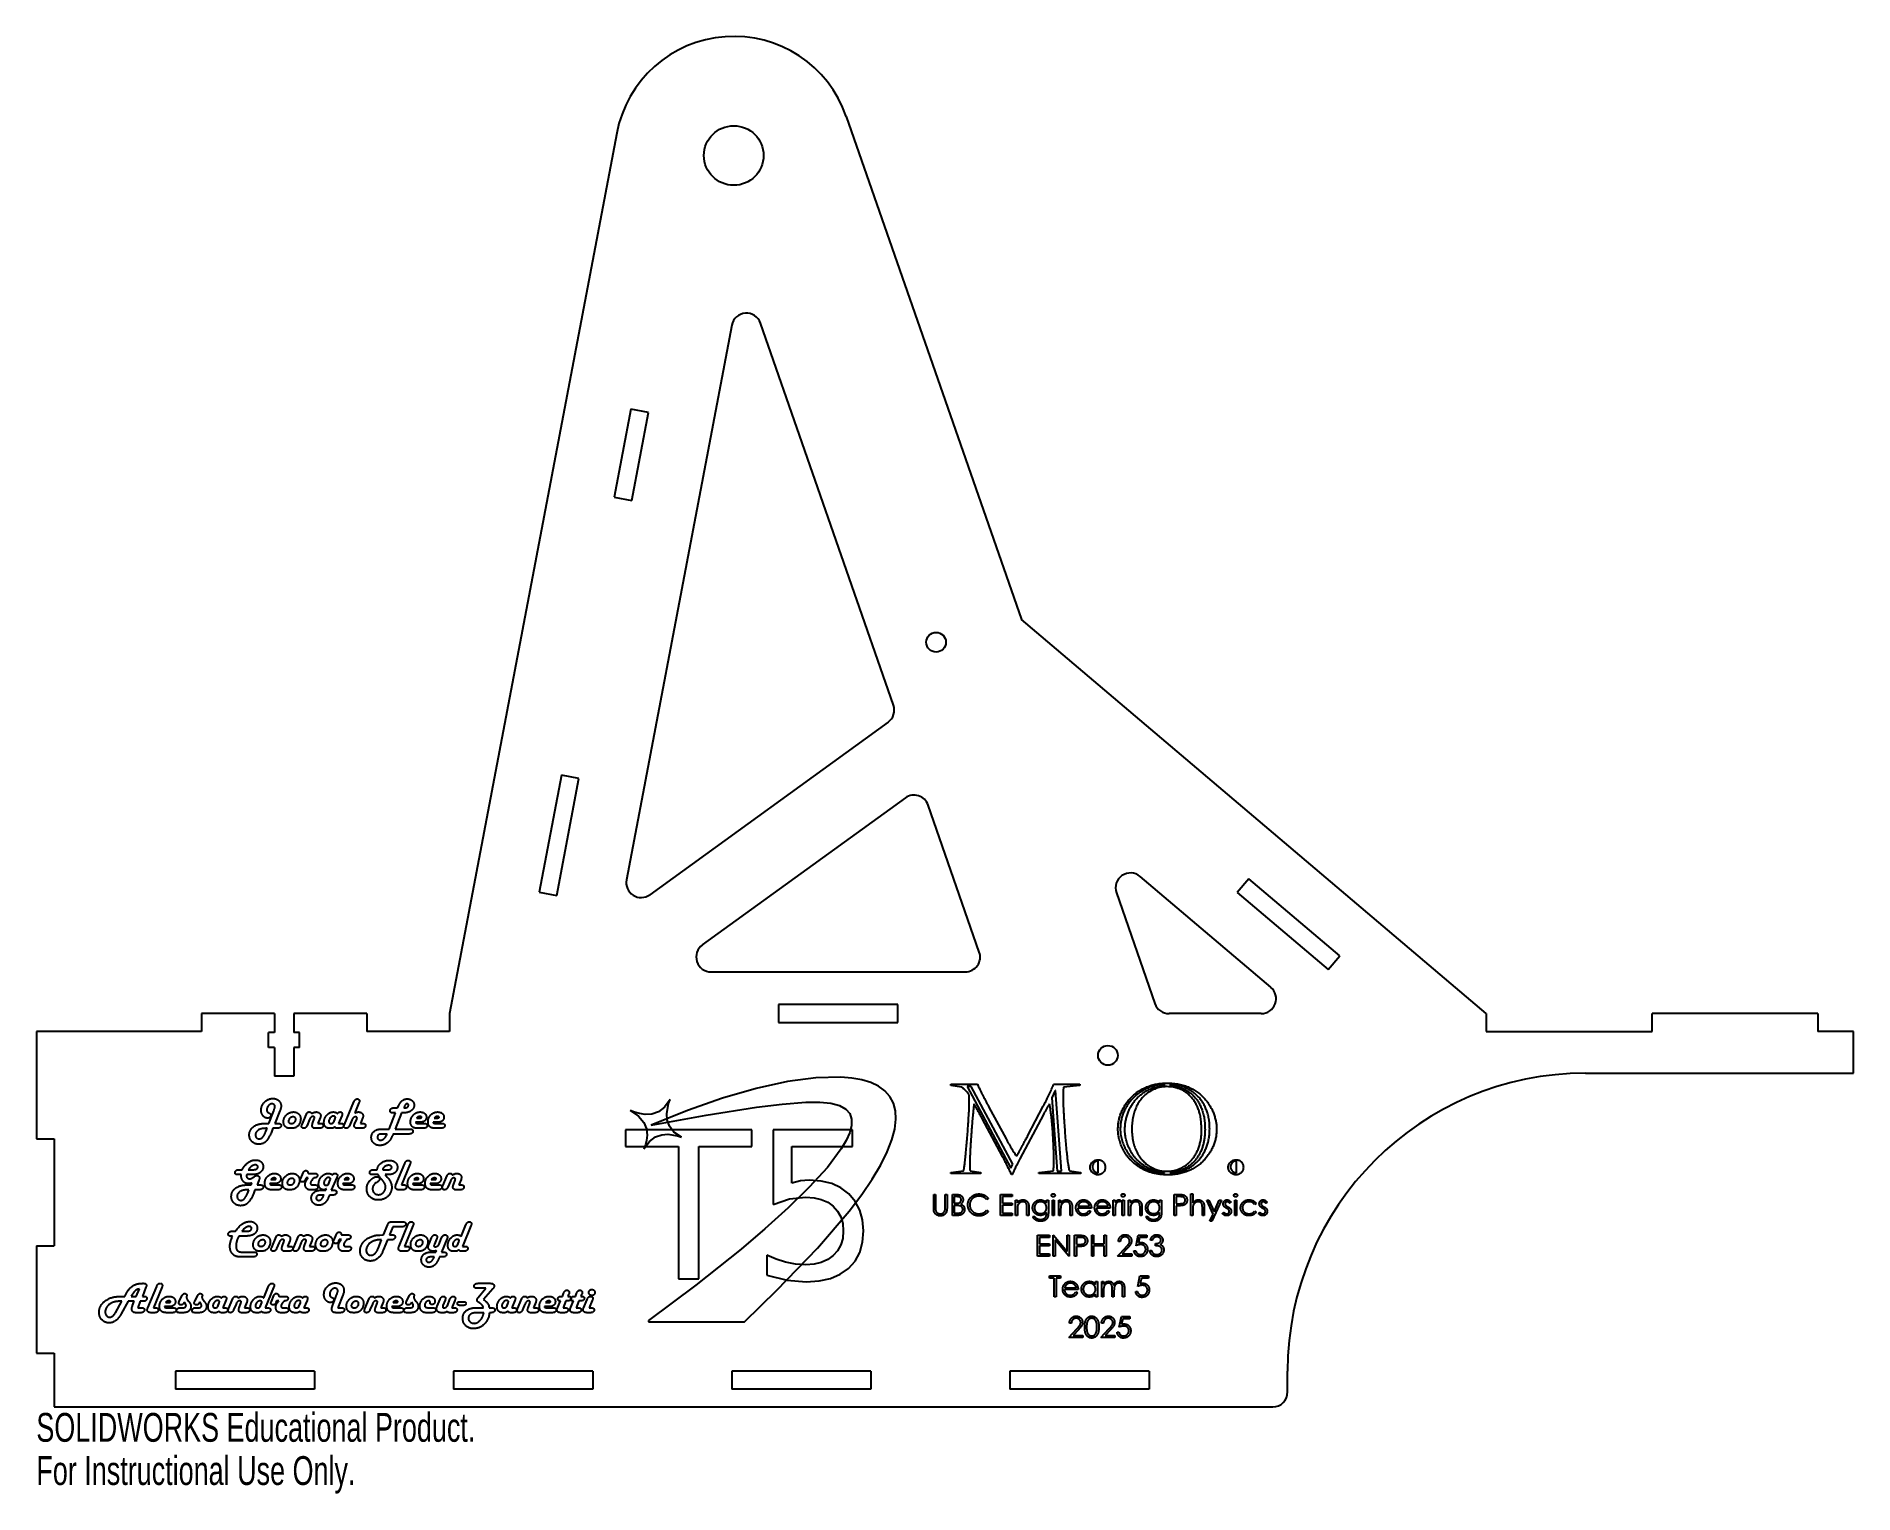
# Model space of a CAD drawing. Header units: millimetres. Extents: x -152 to 152, y -48 to 197.
import ezdxf

# ---------------------------------------------------------------- set-up
doc = ezdxf.new("R2010")
doc.units = ezdxf.units.MM
doc.styles.add('SLDTEXTSTYLE0', font='TXT', dxfattribs={"width": 0.7})

msp = doc.modelspace()

# ---------------------------------------------------------------- texts
at = {"color": 7, "linetype": 'Continuous', "char_height": 4.8336, "attachment_point": 1, "style": 'SLDTEXTSTYLE0'}
for s, insert in [('SOLIDWORKS Educational Product.', (-152.5, -34.02)), ('For Instructional Use Only.', (-152.5, -41.27))]:
    msp.add_mtext(s, dxfattribs=dict(at, insert=insert))

# ---------------------------------------------------------------- linework, layer by layer
at = {"color": 7, "linetype": 'Continuous', "lineweight": 25}
for p, q in [((-16.57, 183.57), (12.82, 99.11)), ((-55.1, 180.73), (-83.18, 33)), ((-35.78, 148.51), (-53.47, 55.45)), ((-8.66, 84.76), (-30.96, 148.87)), ((-52.71, 134.43), (-55.51, 119.69)), ((-49.76, 133.87), (-52.71, 134.43)), ((-52.56, 119.13), (-49.76, 133.87)), ((-55.51, 119.69), (-52.56, 119.13)), ((90.82, 33), (12.82, 99.11)), ((-9.55, 81.91), (-49.55, 52.95)), ((-64.38, 73.03), (-68.11, 53.38)), ((-65.16, 52.82), (-61.43, 72.47)), ((-61.43, 72.47), (-64.38, 73.03)), ((-6.65, 69.2), (-40.73, 44.52)), ((5.76, 43.32), (-2.83, 67.99)), ((54.69, 37.41), (32.74, 56.01)), ((50.99, 55.61), (49.05, 53.32)), ((66.25, 42.68), (50.99, 55.61)), ((-68.11, 53.38), (-65.16, 52.82)), ((28.76, 53.28), (35.23, 34.68)), ((49.05, 53.32), (64.31, 40.39)), ((-39.26, 40), (3.4, 40)), ((64.31, 40.39), (66.25, 42.68)), ((-27.93, 34.5), (-27.93, 31.5)), ((-7.93, 34.5), (-27.93, 34.5)), ((-7.93, 31.5), (-7.93, 34.5)), ((-124.77, 33), (-124.77, 30)), ((-112.51, 33), (-124.77, 33)), ((-112.51, 33), (-112.51, 29.82)), ((-109.31, 33), (-109.31, 29.82)), ((-97.05, 33), (-109.31, 33)), ((-97.05, 33), (-97.05, 30)), ((-83.18, 33), (-83.18, 30)), ((-27.93, 31.5), (-7.93, 31.5)), ((53.07, 33), (37.6, 33)), ((90.82, 33), (90.82, 30)), ((118.66, 30), (118.66, 33)), ((146.5, 33), (118.66, 33)), ((146.5, 33), (146.5, 30)), ((-152.5, 30), (-152.5, 12)), ((-124.77, 30), (-152.5, 30)), ((-112.51, 29.82), (-113.51, 29.82)), ((-113.51, 27.32), (-113.51, 29.82)), ((-108.31, 29.82), (-109.31, 29.82)), ((-108.31, 27.32), (-108.31, 29.82)), ((-83.18, 30), (-97.05, 30)), ((90.82, 30), (118.66, 30)), ((152.5, 30), (146.5, 30)), ((152.5, 23), (152.5, 30)), ((-112.51, 27.32), (-113.51, 27.32)), ((-112.51, 27.32), (-112.51, 22.5)), ((-109.31, 27.32), (-109.31, 22.5)), ((-108.31, 27.32), (-109.31, 27.32)), ((-109.31, 22.5), (-112.51, 22.5)), ((-26.45, 21.6), (-31.69, 20.45)), ((-21.68, 22.24), (-26.45, 21.6)), ((-17.48, 22.35), (-21.68, 22.24)), ((-15.62, 22.18), (-17.48, 22.35)), ((-13.94, 21.88), (-15.62, 22.18)), ((-12.46, 21.42), (-13.94, 21.88)), ((-11.18, 20.8), (-12.46, 21.42)), ((107.5, 23), (152.5, 23)), ((-46.15, 18.6), (-47.06, 17.3)), ((-46.42, 17.9), (-46.15, 18.6)), ((-37.32, 18.82), (-43.22, 16.75)), ((-31.69, 20.45), (-37.32, 18.82)), ((-10.11, 20.03), (-11.18, 20.8)), ((-9.27, 19.09), (-10.11, 20.03)), ((-8.67, 17.99), (-9.27, 19.09)), ((1, 21.14), (5.43, 21.14)), ((1, 20.94), (1, 21.14)), ((2.75, 20.67), (1, 20.94)), ((3.71, 20.75), (11.03, 7.05)), ((4.39, 20.75), (3.71, 20.75)), ((11.39, 7.75), (4.39, 20.75)), ((18.51, 20.08), (17.92, 18.88)), ((17.92, 18.88), (18.82, 6.53)), ((18.21, 21.14), (22.61, 21.14)), ((18.55, 20.08), (18.51, 20.08)), ((19.55, 6.53), (18.55, 20.08)), ((22.61, 20.94), (19.87, 20.67)), ((22.61, 21.14), (22.61, 20.94)), ((36.82, 20.94), (36.82, 21.14)), ((37.77, 21.14), (37.77, 20.94)), ((-113.46, 14.57), (-112.65, 16.69)), ((-111.61, 16.69), (-112.45, 14.57)), ((-107.9, 14.4), (-107.17, 16.15)), ((-106.13, 14.57), (-105.85, 15.34)), ((-104.86, 15.49), (-105.25, 14.57)), ((-102.6, 14.8), (-102.36, 15.39)), ((-101.24, 15.82), (-101.77, 14.57)), ((-101.2, 15.91), (-101.24, 15.82)), ((-100.78, 14.39), (-99.2, 18.19)), ((-99.08, 14.49), (-98.74, 15.25)), ((-98.37, 18.01), (-99.07, 16.34)), ((-97.74, 15.47), (-98.12, 14.57)), ((-93.29, 13.61), (-92.21, 16.35)), ((-92.21, 16.35), (-92.74, 16.35)), ((-92.47, 17.17), (-91.86, 17.17)), ((-91.19, 16.35), (-92.27, 13.61)), ((-91.86, 17.17), (-91.69, 17.56)), ((-90.81, 16.35), (-91.19, 16.35)), ((-90.74, 17.4), (-90.84, 17.17)), ((-90.84, 17.17), (-90.67, 17.17)), ((-88.67, 15.46), (-88.27, 15.46)), ((-85.73, 15.46), (-85.33, 15.46)), ((-52.09, 16.45), (-52.83, 16.76)), ((-52.83, 16.76), (-51.42, 15.78)), ((-51.29, 16.21), (-52.09, 16.45)), ((-51.42, 15.78), (-50.54, 14.72)), ((-50.3, 16.08), (-51.29, 16.21)), ((-49.21, 16.14), (-50.3, 16.08)), ((-43.22, 16.75), (-49.31, 14.27)), ((-49.31, 14.27), (-40.08, 15.98)), ((-48.1, 16.51), (-49.21, 16.14)), ((-47.06, 17.3), (-48.1, 16.51)), ((-46.71, 16.2), (-46.42, 17.9)), ((-46.63, 15.17), (-46.71, 16.2)), ((-40.08, 15.98), (-31.62, 17.28)), ((-31.62, 17.28), (-27.33, 17.79)), ((-27.33, 17.79), (-23.34, 18.12)), ((-23.34, 18.12), (-21.02, 18.15)), ((-21.02, 18.15), (-19.15, 17.96)), ((-19.15, 17.96), (-17.7, 17.57)), ((-17.7, 17.57), (-16.66, 16.98)), ((-16.66, 16.98), (-15.99, 16.23)), ((-15.99, 16.23), (-15.67, 15.31)), ((-15.67, 15.31), (-15.67, 14.24)), ((-8.33, 16.71), (-8.67, 17.99)), ((-8.44, 13.63), (-8.24, 15.26)), ((-8.24, 15.26), (-8.33, 16.71)), ((9.59, 9.11), (6.27, 15.31)), ((7.38, 17.31), (10.24, 11.97)), ((16.53, 16.09), (12.56, 8.61)), ((13.9, 12.52), (16.5, 17.45)), ((-114.03, 14.56), (-113.46, 14.57)), ((-113.98, 13.23), (-113.78, 13.75)), ((-112.79, 13.75), (-113.06, 13.09)), ((-112.09, 13.75), (-112.79, 13.75)), ((-112.45, 14.57), (-111.92, 14.57)), ((-107.94, 14.3), (-107.9, 14.4)), ((-106.65, 15.2), (-107.07, 14.2)), ((-104.97, 13.75), (-105.73, 13.75)), ((-105.25, 14.57), (-104.82, 14.57)), ((-102.93, 13.75), (-103.34, 13.75)), ((-103.08, 14.57), (-102.99, 14.57)), ((-101.52, 13.75), (-101.98, 13.75)), ((-101.77, 14.57), (-101.37, 14.57)), ((-100.82, 14.3), (-100.78, 14.39)), ((-99.56, 15.09), (-99.96, 14.18)), ((-97.86, 13.75), (-98.59, 13.75)), ((-98.12, 14.57), (-97.71, 14.57)), ((-93.64, 12.79), (-94.59, 12.79)), ((-94.56, 13.61), (-93.29, 13.61)), ((-92.62, 12.79), (-92.67, 12.69)), ((-89.94, 12.79), (-92.62, 12.79)), ((-92.27, 13.61), (-89.77, 13.61)), ((-88.12, 14.78), (-88.84, 14.78)), ((-87.52, 13.75), (-88.54, 13.75)), ((-88.44, 14.57), (-87.36, 14.57)), ((-85.18, 14.78), (-85.9, 14.78)), ((-84.57, 13.75), (-85.6, 13.75)), ((-85.49, 14.57), (-84.42, 14.57)), ((-32.42, 13.52), (-53.6, 13.52)), ((-53.6, 13.52), (-53.6, 10.67)), ((-50.54, 14.72), (-50.09, 13.64)), ((-50.09, 13.64), (-49.97, 12.61)), ((-49.97, 12.61), (-50.07, 11.69)), ((-49.62, 11.53), (-48.6, 12.3)), ((-48.6, 12.3), (-47.55, 12.68)), ((-47.55, 12.68), (-46.54, 12.78)), ((-46.25, 14.11), (-46.63, 15.17)), ((-46.54, 12.78), (-44.91, 12.51)), ((-45.49, 13.12), (-46.25, 14.11)), ((-44.25, 12.25), (-45.49, 13.12)), ((-44.91, 12.51), (-44.25, 12.25)), ((-32.42, 10.67), (-32.42, 13.52)), ((-15.52, 13.52), (-28.82, 13.52)), ((-28.82, 13.52), (-28.82, 0.95)), ((-15.98, 13.04), (-16.56, 11.72)), ((-15.67, 14.24), (-15.98, 13.04)), ((-15.52, 10.67), (-15.52, 13.52)), ((-8.92, 11.82), (-8.44, 13.63)), ((-152.5, 12), (-149.5, 12)), ((-149.5, 12), (-149.5, -6)), ((-53.6, 10.67), (-44.71, 10.67)), ((-50.56, 10.28), (-49.62, 11.53)), ((-50.27, 10.95), (-50.56, 10.28)), ((-50.07, 11.69), (-50.27, 10.95)), ((-44.71, 10.67), (-44.71, -11.51)), ((-41.31, -11.51), (-41.31, 10.67)), ((-41.31, 10.67), (-32.42, 10.67)), ((-25.72, 4.54), (-25.72, 10.67)), ((-25.72, 10.67), (-15.52, 10.67)), ((-17.4, 10.3), (-19.73, 7.2)), ((-16.56, 11.72), (-17.4, 10.3)), ((-10.79, 7.62), (-9.7, 9.82)), ((-9.7, 9.82), (-8.92, 11.82)), ((-118.57, 6.79), (-117.95, 6.79)), ((-116.93, 6.79), (-116.23, 6.79)), ((-108.12, 5.33), (-107.7, 6.3)), ((-106.94, 6.41), (-106.91, 6.3)), ((-106.63, 6.17), (-105.78, 6.17)), ((-95.91, 6.79), (-95.29, 6.79)), ((-94.37, 6.79), (-93.51, 6.79)), ((-92.14, 4.27), (-90.66, 7.86)), ((-89.8, 7.69), (-91.21, 4.26)), ((-90.66, 7.86), (-90.62, 7.96)), ((-89.76, 7.78), (-89.8, 7.69)), ((-19.73, 7.2), (-22.78, 3.86)), ((-12.21, 5.24), (-10.79, 7.62)), ((0.97, 6.33), (3.12, 6.61)), ((0.97, 6.14), (0.97, 6.33)), ((6.04, 6.14), (0.97, 6.14)), ((4.2, 6.61), (6.04, 6.33)), ((6.04, 6.33), (6.04, 6.14)), ((11.03, 7.05), (11.39, 7.75)), ((15.77, 6.33), (18.19, 6.59)), ((15.77, 6.14), (15.77, 6.33)), ((22.79, 6.14), (15.77, 6.14)), ((18.82, 6.53), (19.55, 6.53)), ((20.9, 6.59), (22.79, 6.33)), ((22.79, 6.33), (22.79, 6.14)), ((25.71, 6.28), (25.71, 8.28)), ((36.84, 6.2), (36.84, 6.3)), ((37.79, 6.3), (37.79, 6.2)), ((48.9, 6.28), (48.9, 8.28)), ((-118.14, 5.97), (-118.73, 5.97)), ((-117.2, 5.97), (-117.24, 5.88)), ((-116.37, 5.97), (-117.2, 5.97)), ((-117.05, 4.25), (-116.47, 4.26)), ((-117.03, 2.91), (-116.82, 3.43)), ((-116.47, 4.26), (-116.35, 4.58)), ((-116.17, 5.48), (-115.97, 5.63)), ((-115.81, 3.43), (-116.08, 2.77)), ((-115.09, 3.43), (-115.81, 3.43)), ((-115.16, 4.98), (-115.46, 4.26)), ((-115.46, 4.26), (-114.93, 4.26)), ((-112.57, 4.46), (-113.3, 4.46)), ((-113.12, 5.15), (-112.73, 5.15)), ((-111.97, 3.43), (-112.99, 3.43)), ((-112.89, 4.26), (-111.82, 4.26)), ((-107.23, 5.42), (-107.36, 5.13)), ((-106.86, 5.42), (-107.23, 5.42)), ((-105.89, 3.43), (-106.59, 3.43)), ((-106.19, 4.26), (-105.73, 4.26)), ((-105.91, 5.42), (-105.94, 5.39)), ((-104.68, 3.37), (-103.9, 3.37)), ((-103.9, 3.37), (-103.79, 3.61)), ((-103.47, 4.38), (-103.17, 5.09)), ((-102.07, 5.52), (-103, 3.37)), ((-103, 3.37), (-102.56, 3.37)), ((-100.31, 4.46), (-101.04, 4.46)), ((-100.86, 5.15), (-100.47, 5.15)), ((-99.71, 3.43), (-100.73, 3.43)), ((-100.63, 4.26), (-99.56, 4.26)), ((-95.11, 5.97), (-96.08, 5.97)), ((-95.2, 4.8), (-95.49, 4.62)), ((-93.94, 5.97), (-93.61, 5.54)), ((-93.58, 5.97), (-93.94, 5.97)), ((-93.61, 5.54), (-93.42, 5.31)), ((-90.98, 3.43), (-91.63, 3.43)), ((-91.21, 4.26), (-90.83, 4.26)), ((-88.6, 4.46), (-89.32, 4.46)), ((-89.15, 5.15), (-88.75, 5.15)), ((-88, 3.43), (-89.02, 3.43)), ((-88.92, 4.26), (-87.84, 4.26)), ((-85.66, 4.46), (-86.38, 4.46)), ((-86.21, 5.15), (-85.81, 5.15)), ((-85.05, 3.43), (-86.08, 3.43)), ((-85.97, 4.26), (-84.9, 4.26)), ((-84.31, 3.99), (-84.27, 4.08)), ((-84.27, 4.08), (-83.54, 5.83)), ((-83.02, 4.89), (-83.44, 3.89)), ((-82.5, 4.25), (-82.22, 5.02)), ((-81.34, 3.43), (-82.1, 3.43)), ((-81.23, 5.18), (-81.62, 4.26)), ((-81.62, 4.26), (-81.19, 4.26)), ((-22.78, 3.86), (-26.34, 0.38)), ((-24.24, 4.91), (-25.72, 4.54)), ((-22.77, 5.04), (-24.24, 4.91)), ((-20.78, 4.9), (-22.77, 5.04)), ((-19.01, 4.47), (-20.78, 4.9)), ((-17.46, 3.75), (-19.01, 4.47)), ((-16.13, 2.74), (-17.46, 3.75)), ((-13.97, 2.65), (-12.21, 5.24)), ((11.31, 5.99), (11.16, 5.99)), ((-104.22, 2.54), (-104.85, 2.54)), ((-103.31, 2.54), (-103.46, 2.18)), ((-102.71, 2.54), (-103.31, 2.54)), ((-26.34, 0.38), (-30.22, -3.12)), ((-28.82, 0.95), (-26.07, 1.89)), ((-26.07, 1.89), (-23.35, 2.19)), ((-23.35, 2.19), (-21.98, 2.1)), ((-21.98, 2.1), (-20.76, 1.81)), ((-20.76, 1.81), (-19.68, 1.33)), ((-19.68, 1.33), (-18.76, 0.66)), ((-18.76, 0.66), (-18.02, -0.17)), ((-15.06, 1.49), (-16.13, 2.74)), ((-16.07, -0.14), (-13.97, 2.65)), ((-14.29, 0.04), (-15.06, 1.49)), ((-13.83, -1.62), (-14.29, 0.04)), ((-1.9, 2.64), (-1.59, 2.64)), ((-1.9, 0.52), (-1.9, 2.64)), ((-1.59, 2.64), (-1.59, 0.54)), ((0.03, 2.64), (0.34, 2.64)), ((0.03, 0.54), (0.03, 2.64)), ((0.34, 2.64), (0.34, 0.52)), ((1.24, 2.64), (1.92, 2.64)), ((1.24, -0.86), (1.24, 2.64)), ((1.55, 2.28), (1.55, 1.16)), ((1.98, 2.28), (1.55, 2.28)), ((1.55, 1.16), (1.76, 1.16)), ((1.55, 0.8), (1.55, -0.5)), ((1.76, 0.8), (1.55, 0.8)), ((7.25, 1.99), (6.98, 1.78)), ((9.31, 2.64), (11.29, 2.64)), ((9.31, -0.86), (9.31, 2.64)), ((9.63, 2.28), (9.63, 1.2)), ((11.29, 2.28), (9.63, 2.28)), ((9.63, 1.2), (11.29, 1.2)), ((9.63, 0.84), (9.63, -0.5)), ((11.29, 0.84), (9.63, 0.84)), ((11.29, 2.64), (11.29, 2.28)), ((11.29, 1.2), (11.29, 0.84)), ((11.83, 1.69), (12.14, 1.69)), ((11.83, -0.86), (11.83, 1.69)), ((12.14, 1.69), (12.14, 1.23)), ((12.14, 0.06), (12.14, -0.86)), ((13.76, -0.86), (13.76, 0.34)), ((14.07, 0.44), (14.07, -0.86)), ((17.03, 1.69), (17.35, 1.69)), ((17.03, 1.25), (17.03, 1.69)), ((17.35, 1.69), (17.35, -0.34)), ((18.02, 1.69), (18.33, 1.69)), ((18.02, -0.86), (18.02, 1.69)), ((18.33, 1.69), (18.33, -0.86)), ((19.1, 1.69), (19.41, 1.69)), ((19.1, -0.86), (19.1, 1.69)), ((19.41, 1.69), (19.41, 1.23)), ((19.41, 0.06), (19.41, -0.86)), ((21.03, -0.86), (21.03, 0.34)), ((21.34, 0.44), (21.34, -0.86)), ((24.57, 0.35), (22.28, 0.35)), ((22.32, 0.66), (24.26, 0.66)), ((27.71, 0.35), (25.42, 0.35)), ((25.46, 0.66), (27.4, 0.66)), ((28.25, 1.69), (28.56, 1.69)), ((28.25, -0.86), (28.25, 1.69)), ((28.56, 1.69), (28.56, 1.32)), ((29.46, 1.65), (29.29, 1.38)), ((29.73, 1.69), (30.05, 1.69)), ((29.73, -0.86), (29.73, 1.69)), ((30.05, 1.69), (30.05, -0.86)), ((30.81, 1.69), (31.12, 1.69)), ((30.81, -0.86), (30.81, 1.69)), ((31.12, 1.69), (31.12, 1.23)), ((31.12, 0.06), (31.12, -0.86)), ((32.74, -0.86), (32.74, 0.34)), ((33.05, 0.44), (33.05, -0.86)), ((36.01, 1.69), (36.33, 1.69)), ((36.01, 1.25), (36.01, 1.69)), ((36.33, 1.69), (36.33, -0.34)), ((38.48, 2.64), (39.17, 2.64)), ((38.48, -0.86), (38.48, 2.64)), ((38.8, 2.28), (38.8, 1.11)), ((39.44, 2.28), (38.8, 2.28)), ((38.8, 1.11), (39.41, 1.1)), ((38.8, 0.75), (38.8, -0.86)), ((39.05, 0.75), (38.8, 0.75)), ((41.26, 2.73), (41.58, 2.73)), ((41.26, -0.86), (41.26, 2.73)), ((41.58, 2.73), (41.58, 1.21)), ((41.58, 0.06), (41.58, -0.86)), ((43.19, -0.86), (43.19, 0.34)), ((43.51, 0.44), (43.51, -0.86)), ((43.96, 1.69), (44.29, 1.69)), ((44.99, -0.65), (43.96, 1.69)), ((44.29, 1.69), (45.16, -0.26)), ((46.38, 1.69), (44.81, -1.81)), ((45.16, -0.26), (46.04, 1.69)), ((46.04, 1.69), (46.38, 1.69)), ((47.99, 1.38), (47.78, 1.16)), ((48.62, 1.69), (48.94, 1.69)), ((48.62, -0.86), (48.62, 1.69)), ((48.94, 1.69), (48.94, -0.86)), ((52.21, 1.14), (51.95, 0.98)), ((54.05, 1.38), (53.84, 1.16)), ((-94.21, -4.14), (-93.51, -2.42)), ((-93.51, -2.42), (-93.47, -2.32)), ((-92.68, -2.77), (-93.24, -4.14)), ((-92.83, -1.95), (-90.98, -1.95)), ((-91.05, -2.77), (-92.68, -2.77)), ((-91.62, -6.04), (-90.14, -2.45)), ((-89.29, -2.63), (-90.7, -6.06)), ((-90.14, -2.45), (-90.1, -2.35)), ((-89.25, -2.53), (-89.29, -2.63)), ((-81.2, -4.4), (-80.4, -2.45)), ((-79.57, -2.63), (-80.96, -6.06)), ((-79.52, -2.53), (-79.57, -2.63)), ((-21.38, -6.35), (-16.07, -0.14)), ((-18.02, -0.17), (-17.49, -1.13)), ((-17.49, -1.13), (-17.17, -2.24)), ((-17.17, -2.24), (-17.07, -3.48)), ((-13.68, -3.48), (-13.83, -1.62)), ((2.18, -0.86), (1.24, -0.86)), ((1.55, -0.5), (2, -0.5)), ((6.98, -0.01), (7.25, -0.22)), ((11.29, -0.86), (9.31, -0.86)), ((9.63, -0.5), (11.29, -0.5)), ((11.29, -0.5), (11.29, -0.86)), ((12.14, -0.86), (11.83, -0.86)), ((14.07, -0.86), (13.76, -0.86)), ((14.74, -1.04), (15.06, -1.04)), ((17.03, -0.51), (17.03, -0.37)), ((18.33, -0.86), (18.02, -0.86)), ((19.41, -0.86), (19.1, -0.86)), ((21.34, -0.86), (21.03, -0.86)), ((24.16, -0.06), (24.44, -0.2)), ((27.3, -0.06), (27.58, -0.2)), ((28.56, -0.86), (28.25, -0.86)), ((28.56, 0), (28.56, -0.86)), ((30.05, -0.86), (29.73, -0.86)), ((31.12, -0.86), (30.81, -0.86)), ((33.05, -0.86), (32.74, -0.86)), ((33.72, -1.04), (34.04, -1.04)), ((36.01, -0.51), (36.01, -0.37)), ((38.8, -0.86), (38.48, -0.86)), ((41.58, -0.86), (41.26, -0.86)), ((43.51, -0.86), (43.19, -0.86)), ((44.47, -1.81), (44.99, -0.65)), ((44.81, -1.81), (44.47, -1.81)), ((46.56, -0.56), (46.77, -0.32)), ((48.94, -0.86), (48.62, -0.86)), ((51.95, -0.15), (52.21, -0.32)), ((52.62, -0.56), (52.82, -0.32)), ((-152.5, -6), (-152.5, -24)), ((-152.5, -6), (-149.5, -6)), ((-119.56, -4.35), (-119.86, -4.35)), ((-119.69, -3.52), (-119.07, -3.52)), ((-117.58, -4.35), (-118.53, -4.35)), ((-117.99, -3.52), (-117.29, -3.52)), ((-113, -6.23), (-112.27, -4.48)), ((-111.75, -5.43), (-112.17, -6.43)), ((-111.23, -6.06), (-110.95, -5.29)), ((-109.96, -5.14), (-110.36, -6.06)), ((-110.36, -6.06), (-109.92, -6.06)), ((-109.3, -6.23), (-108.58, -4.48)), ((-108.05, -5.43), (-108.47, -6.43)), ((-107.53, -6.06), (-107.26, -5.29)), ((-106.26, -5.14), (-106.66, -6.06)), ((-106.66, -6.06), (-106.22, -6.06)), ((-102.54, -4.98), (-102.12, -4.01)), ((-101.65, -4.89), (-101.78, -5.19)), ((-101.28, -4.89), (-101.65, -4.89)), ((-101.36, -3.91), (-101.33, -4.01)), ((-101.04, -4.14), (-100.2, -4.14)), ((-100.61, -6.06), (-100.15, -6.06)), ((-100.32, -4.89), (-100.36, -4.93)), ((-95.1, -6.32), (-94.56, -4.96)), ((-94.87, -4.16), (-94.36, -4.14)), ((-94.56, -4.96), (-94.75, -4.96)), ((-94.36, -4.14), (-94.21, -4.14)), ((-93.59, -4.96), (-94.29, -6.71)), ((-92.84, -4.96), (-93.59, -4.96)), ((-93.24, -4.14), (-92.68, -4.14)), ((-90.7, -6.06), (-90.32, -6.06)), ((-86.57, -5.61), (-86.18, -4.65)), ((-86.18, -4.65), (-86.14, -4.55)), ((-85.32, -4.83), (-85.68, -5.68)), ((-84.97, -5.81), (-84.48, -4.64)), ((-83.61, -4.83), (-84.53, -7.02)), ((-84.48, -4.64), (-84.44, -4.54)), ((-83.57, -4.73), (-83.61, -4.83)), ((-82.28, -6.06), (-82.15, -6.06)), ((-81.83, -5.88), (-81.57, -5.29)), ((-80.96, -6.06), (-80.55, -6.06)), ((-30.22, -3.12), (-34.22, -6.52)), ((-17.49, -5.82), (-18.02, -6.79)), ((-17.17, -4.72), (-17.49, -5.82)), ((-17.07, -3.48), (-17.17, -4.72)), ((-14.31, -7.07), (-13.84, -5.38)), ((-13.84, -5.38), (-13.68, -3.48)), ((15.55, -4.2), (17.53, -4.2)), ((15.55, -7.7), (15.55, -4.2)), ((15.87, -4.56), (15.87, -5.63)), ((17.53, -4.56), (15.87, -4.56)), ((15.87, -5.63), (17.53, -5.63)), ((15.87, -5.99), (15.87, -7.34)), ((17.53, -5.99), (15.87, -5.99)), ((17.53, -4.2), (17.53, -4.56)), ((17.53, -5.63), (17.53, -5.99)), ((18.15, -4.2), (18.22, -4.2)), ((18.15, -7.7), (18.15, -4.2)), ((18.22, -4.2), (20.53, -6.95)), ((20.78, -7.7), (18.47, -4.95)), ((18.47, -4.95), (18.47, -7.7)), ((20.53, -4.2), (20.85, -4.2)), ((20.53, -6.95), (20.53, -4.2)), ((20.85, -4.2), (20.85, -7.7)), ((21.74, -4.2), (22.43, -4.2)), ((21.74, -7.7), (21.74, -4.2)), ((22.06, -4.56), (22.06, -5.72)), ((22.7, -4.56), (22.06, -4.56)), ((22.06, -5.72), (22.67, -5.73)), ((22.06, -6.08), (22.06, -7.7)), ((22.31, -6.08), (22.06, -6.08)), ((24.62, -4.2), (24.93, -4.2)), ((24.62, -7.7), (24.62, -4.2)), ((24.93, -4.2), (24.93, -5.63)), ((24.93, -5.63), (26.72, -5.63)), ((24.93, -5.99), (24.93, -7.7)), ((26.72, -5.99), (24.93, -5.99)), ((26.72, -4.2), (27.04, -4.2)), ((26.72, -5.63), (26.72, -4.2)), ((26.72, -7.7), (26.72, -5.99)), ((27.04, -4.2), (27.04, -7.7)), ((29.42, -5.27), (29.1, -5.27)), ((32.06, -5.95), (32.42, -4.2)), ((32.42, -4.2), (33.86, -4.2)), ((32.67, -4.56), (32.48, -5.48)), ((33.86, -4.56), (32.67, -4.56)), ((33.86, -4.2), (33.86, -4.56)), ((34.8, -5), (34.49, -5)), ((35.34, -5.95), (35.34, -5.59)), ((-116.14, -7.84), (-118.23, -7.84)), ((-117.97, -7.02), (-115.97, -7.02)), ((-113.04, -6.33), (-113, -6.23)), ((-110.08, -6.88), (-110.83, -6.88)), ((-109.34, -6.33), (-109.3, -6.23)), ((-106.38, -6.88), (-107.13, -6.88)), ((-100.3, -6.88), (-101.01, -6.88)), ((-90.47, -6.88), (-91.12, -6.88)), ((-85.71, -7.84), (-86.22, -7.84)), ((-86.05, -7.02), (-85.46, -7.02)), ((-85.46, -7.02), (-85.36, -6.77)), ((-84.27, -7.84), (-84.85, -7.84)), ((-84.53, -7.02), (-84.11, -7.02)), ((-82.1, -6.88), (-82.56, -6.88)), ((-80.7, -6.88), (-81.19, -6.88)), ((-34.22, -6.52), (-41.81, -12.57)), ((-29.88, -7.52), (-29.88, -10.92)), ((-28.34, -8.23), (-29.88, -7.52)), ((-26.76, -8.74), (-28.34, -8.23)), ((-28.22, -13.42), (-21.38, -6.35)), ((-25.1, -9.04), (-26.76, -8.74)), ((-23.35, -9.14), (-25.1, -9.04)), ((-21.98, -9.05), (-23.35, -9.14)), ((-20.76, -8.76), (-21.98, -9.05)), ((-19.68, -8.29), (-20.76, -8.76)), ((-18.76, -7.62), (-19.68, -8.29)), ((-18.02, -6.79), (-18.76, -7.62)), ((-16.19, -9.76), (-15.09, -8.53)), ((-15.09, -8.53), (-14.31, -7.07)), ((17.53, -7.7), (15.55, -7.7)), ((15.87, -7.34), (17.53, -7.34)), ((17.53, -7.34), (17.53, -7.7)), ((18.47, -7.7), (18.15, -7.7)), ((20.85, -7.7), (20.78, -7.7)), ((22.06, -7.7), (21.74, -7.7)), ((24.93, -7.7), (24.62, -7.7)), ((27.04, -7.7), (26.72, -7.7)), ((28.97, -7.7), (30.33, -6.25)), ((31.35, -7.7), (28.97, -7.7)), ((30.59, -6.4), (29.72, -7.34)), ((29.72, -7.34), (31.35, -7.34)), ((31.35, -7.34), (31.35, -7.7)), ((31.71, -6.8), (32.02, -6.8)), ((34.35, -6.75), (34.67, -6.75)), ((-44.71, -11.51), (-41.31, -11.51)), ((-29.88, -10.92), (-26.51, -11.73)), ((-26.51, -11.73), (-23.29, -11.99)), ((-23.29, -11.99), (-21.13, -11.85)), ((-21.13, -11.85), (-19.23, -11.44)), ((-19.23, -11.44), (-17.58, -10.74)), ((-17.58, -10.74), (-16.19, -9.76)), ((17.55, -11.03), (19.39, -11.03)), ((17.55, -11.39), (17.55, -11.03)), ((18.31, -11.39), (17.55, -11.39)), ((18.31, -14.53), (18.31, -11.39)), ((18.63, -11.39), (18.63, -14.53)), ((19.39, -11.39), (18.63, -11.39)), ((19.39, -11.03), (19.39, -11.39)), ((25.27, -11.97), (25.58, -11.97)), ((25.27, -12.45), (25.27, -11.97)), ((25.58, -11.97), (25.58, -14.53)), ((26.3, -11.97), (26.61, -11.97)), ((26.3, -14.53), (26.3, -11.97)), ((26.61, -11.97), (26.61, -12.42)), ((32.36, -12.78), (32.72, -11.03)), ((32.72, -11.03), (34.15, -11.03)), ((32.96, -11.39), (32.77, -12.31)), ((34.15, -11.39), (32.96, -11.39)), ((34.15, -11.03), (34.15, -11.39)), ((-137.94, -14.46), (-137.67, -14.46)), ((-137.67, -14.46), (-137.39, -13.94)), ((-136.44, -14.22), (-136.59, -14.46)), ((-136.59, -14.46), (-135.72, -14.46)), ((-135.72, -14.46), (-135.2, -13.21)), ((-134.1, -12.92), (-134.7, -14.46)), ((-134.7, -14.46), (-134.33, -14.46)), ((-134.07, -12.84), (-134.1, -12.92)), ((-133.78, -16.36), (-132.3, -12.77)), ((-131.45, -12.94), (-132.85, -16.37)), ((-132.3, -12.77), (-132.26, -12.67)), ((-131.41, -12.85), (-131.45, -12.94)), ((-128.51, -15.25), (-128.03, -14.31)), ((-127.13, -15.02), (-126.9, -15.31)), ((-125.9, -15.25), (-125.42, -14.31)), ((-124.52, -15.02), (-124.3, -15.31)), ((-120.7, -15.13), (-121.22, -16.37)), ((-120.66, -15.03), (-120.7, -15.13)), ((-120.23, -16.55), (-119.5, -14.8)), ((-114.31, -14.71), (-113.52, -12.76)), ((-112.68, -12.94), (-114.08, -16.37)), ((-113.05, -15.3), (-112.64, -14.33)), ((-112.64, -12.85), (-112.68, -12.94)), ((-112.16, -15.21), (-112.29, -15.5)), ((-111.79, -15.21), (-112.16, -15.21)), ((-111.87, -14.22), (-111.84, -14.33)), ((-111.56, -14.46), (-110.71, -14.46)), ((-110.84, -15.21), (-110.88, -15.24)), ((-107.07, -15.13), (-107.59, -16.37)), ((-107.03, -15.03), (-107.07, -15.13)), ((-102.79, -16.02), (-102.11, -14.25)), ((-101.06, -14.26), (-101.92, -16.37)), ((-97.35, -16.55), (-96.62, -14.8)), ((-90.36, -15.25), (-89.88, -14.31)), ((-88.98, -15.02), (-88.75, -15.31)), ((-85.23, -16.12), (-84.74, -14.94)), ((-83.91, -15.1), (-84.28, -15.98)), ((-83.87, -15.01), (-83.91, -15.1)), ((-83.52, -16.02), (-83.08, -14.95)), ((-82.27, -15.13), (-82.78, -16.37)), ((-77.06, -13.09), (-78.55, -13.09)), ((-78.38, -12.26), (-76.3, -12.26)), ((-78.34, -14.65), (-77.06, -13.09)), ((-75.87, -13.18), (-77.44, -14.96)), ((-72.2, -15.13), (-72.72, -16.37)), ((-72.16, -15.03), (-72.2, -15.13)), ((-71.73, -16.55), (-71.01, -14.8)), ((-64.98, -16.27), (-64.53, -15.21)), ((-64.53, -15.21), (-64.59, -15.21)), ((-64.38, -14.46), (-64.22, -14.46)), ((-64.22, -14.46), (-64.02, -13.95)), ((-63.62, -15.21), (-64.1, -16.37)), ((-64.02, -13.95), (-63.98, -13.85)), ((-63.36, -15.21), (-63.62, -15.21)), ((-63.17, -14.15), (-63.32, -14.46)), ((-63.32, -14.46), (-63.2, -14.46)), ((-62.79, -16.27), (-62.34, -15.21)), ((-62.34, -15.21), (-62.4, -15.21)), ((-62.19, -14.46), (-62.02, -14.46)), ((-62.02, -14.46), (-61.83, -13.95)), ((-61.43, -15.21), (-61.91, -16.37)), ((-61.83, -13.95), (-61.79, -13.85)), ((-61.16, -15.21), (-61.43, -15.21)), ((-60.98, -14.15), (-61.12, -14.46)), ((-61.12, -14.46), (-61.01, -14.46)), ((-60.66, -16.41), (-60.05, -14.96)), ((-60.05, -14.96), (-60.01, -14.86)), ((-59.19, -15.13), (-59.73, -16.37)), ((-41.81, -12.57), (-49.77, -18.51)), ((-33.65, -18.75), (-28.22, -13.42)), ((18.63, -14.53), (18.31, -14.53)), ((22.35, -13.32), (20.06, -13.32)), ((20.09, -13), (22.04, -13)), ((21.94, -13.72), (22.22, -13.87)), ((25.27, -14.53), (25.27, -14.09)), ((25.58, -14.53), (25.27, -14.53)), ((26.61, -14.53), (26.3, -14.53)), ((26.61, -13.45), (26.61, -14.53)), ((28.05, -14.53), (28.05, -13.23)), ((28.36, -14.53), (28.05, -14.53)), ((28.36, -13.53), (28.36, -14.53)), ((29.8, -14.53), (29.8, -13.14)), ((30.11, -14.53), (29.8, -14.53)), ((30.11, -13.14), (30.11, -14.53)), ((32, -13.63), (32.31, -13.63)), ((-139.23, -17.2), (-138.17, -15.28)), ((-138.17, -15.28), (-138.48, -15.28)), ((-137.07, -15.28), (-138.27, -17.4)), ((-136.07, -15.28), (-137.07, -15.28)), ((-136.35, -16.01), (-136.07, -15.28)), ((-134.93, -17.2), (-135.8, -17.2)), ((-135.05, -15.28), (-135.45, -16.37)), ((-135.45, -16.37), (-134.77, -16.37)), ((-134.5, -15.28), (-135.05, -15.28)), ((-132.63, -17.2), (-133.28, -17.2)), ((-132.85, -16.37), (-132.47, -16.37)), ((-130.25, -16.17), (-130.97, -16.17)), ((-130.79, -15.48), (-130.4, -15.48)), ((-129.64, -17.2), (-130.66, -17.2)), ((-130.56, -16.37), (-129.49, -16.37)), ((-127.75, -17.2), (-128.51, -17.2)), ((-128.35, -16.37), (-127.94, -16.37)), ((-127.69, -15.41), (-127.76, -15.57)), ((-127.49, -15.71), (-127.69, -15.41)), ((-125.15, -17.2), (-125.9, -17.2)), ((-125.75, -16.37), (-125.33, -16.37)), ((-125.08, -15.41), (-125.15, -15.57)), ((-124.89, -15.71), (-125.08, -15.41)), ((-122.38, -17.2), (-122.79, -17.2)), ((-122.53, -16.37), (-122.44, -16.37)), ((-122.06, -16.15), (-121.81, -15.56)), ((-120.97, -17.2), (-121.44, -17.2)), ((-121.22, -16.37), (-120.82, -16.37)), ((-120.27, -16.64), (-120.23, -16.55)), ((-118.98, -15.74), (-119.4, -16.74)), ((-118.46, -16.38), (-118.18, -15.61)), ((-117.3, -17.2), (-118.06, -17.2)), ((-117.19, -15.45), (-117.58, -16.37)), ((-117.58, -16.37), (-117.15, -16.37)), ((-115.21, -17.2), (-115.67, -17.2)), ((-115.4, -16.37), (-115.26, -16.37)), ((-114.95, -16.2), (-114.69, -15.61)), ((-113.82, -17.2), (-114.31, -17.2)), ((-114.08, -16.37), (-113.67, -16.37)), ((-110.82, -17.2), (-111.53, -17.2)), ((-111.12, -16.37), (-110.67, -16.37)), ((-108.75, -17.2), (-109.16, -17.2)), ((-108.9, -16.37), (-108.81, -16.37)), ((-108.43, -16.15), (-108.18, -15.56)), ((-107.34, -17.2), (-107.81, -17.2)), ((-107.59, -16.37), (-107.19, -16.37)), ((-101.48, -17.2), (-102.14, -17.2)), ((-101.92, -16.37), (-101.31, -16.37)), ((-97.39, -16.64), (-97.35, -16.55)), ((-96.1, -15.74), (-96.52, -16.74)), ((-95.58, -16.38), (-95.3, -15.61)), ((-94.42, -17.2), (-95.18, -17.2)), ((-94.31, -15.45), (-94.71, -16.37)), ((-94.71, -16.37), (-94.27, -16.37)), ((-92.1, -16.17), (-92.82, -16.17)), ((-92.64, -15.48), (-92.25, -15.48)), ((-91.49, -17.2), (-92.51, -17.2)), ((-92.41, -16.37), (-91.34, -16.37)), ((-89.6, -17.2), (-90.36, -17.2)), ((-90.2, -16.37), (-89.79, -16.37)), ((-89.54, -15.41), (-89.61, -15.57)), ((-89.34, -15.71), (-89.54, -15.41)), ((-86.07, -17.2), (-87.11, -17.2)), ((-86.6, -16.37), (-85.91, -16.37)), ((-86.42, -15.56), (-86.42, -15.43)), ((-84.06, -17.2), (-84.59, -17.2)), ((-84.28, -15.98), (-84.29, -16.08)), ((-82.51, -17.2), (-83.16, -17.2)), ((-82.78, -16.37), (-82.36, -16.37)), ((-81.48, -15.35), (-80.76, -15.35)), ((-80.76, -15.96), (-81.48, -15.96)), ((-78.8, -16.37), (-77.46, -16.37)), ((-77.41, -17.2), (-78.26, -17.2)), ((-78.14, -15.55), (-78.25, -15.49)), ((-76.5, -16.37), (-76.03, -16.37)), ((-76.19, -17.2), (-76.46, -17.2)), ((-73.89, -17.2), (-74.3, -17.2)), ((-74.04, -16.37), (-73.94, -16.37)), ((-73.56, -16.15), (-73.32, -15.56)), ((-72.48, -17.2), (-72.94, -17.2)), ((-72.72, -16.37), (-72.33, -16.37)), ((-71.77, -16.64), (-71.73, -16.55)), ((-70.49, -15.74), (-70.9, -16.74)), ((-69.96, -16.38), (-69.69, -15.61)), ((-68.81, -17.2), (-69.56, -17.2)), ((-68.69, -15.45), (-69.09, -16.37)), ((-69.09, -16.37), (-68.66, -16.37)), ((-66.48, -16.17), (-67.2, -16.17)), ((-67.03, -15.48), (-66.63, -15.48)), ((-65.87, -17.2), (-66.9, -17.2)), ((-66.79, -16.37), (-65.72, -16.37)), ((-65.05, -16.43), (-64.98, -16.27)), ((-63.85, -17.2), (-64.5, -17.2)), ((-64.1, -16.37), (-63.7, -16.37)), ((-62.86, -16.43), (-62.79, -16.27)), ((-61.66, -17.2), (-62.31, -17.2)), ((-61.91, -16.37), (-61.51, -16.37)), ((-59.48, -17.2), (-60.06, -17.2)), ((-59.73, -16.37), (-59.33, -16.37)), ((29.24, -19.61), (29.6, -17.86)), ((29.6, -17.86), (31.03, -17.86)), ((29.84, -18.22), (29.65, -19.14)), ((31.03, -18.22), (29.84, -18.22)), ((31.03, -17.86), (31.03, -18.22)), ((-49.77, -18.51), (-49.77, -18.75)), ((-49.77, -18.75), (-33.65, -18.75)), ((20.76, -21.36), (22.11, -19.91)), ((21.21, -18.94), (20.89, -18.94)), ((22.38, -20.07), (21.51, -21)), ((21.51, -21), (23.14, -21)), ((23.14, -21), (23.14, -21.36)), ((26.14, -21.36), (27.5, -19.91)), ((26.59, -18.94), (26.28, -18.94)), ((27.77, -20.07), (26.89, -21)), ((26.89, -21), (28.52, -21)), ((28.52, -21), (28.52, -21.36)), ((28.88, -20.47), (29.19, -20.47)), ((-152.5, -24), (-149.5, -24)), ((-149.5, -24), (-149.5, -33)), ((23.14, -21.36), (20.76, -21.36)), ((28.52, -21.36), (26.14, -21.36)), ((-105.81, -27), (-129.16, -27)), ((-129.16, -27), (-129.16, -30)), ((-105.81, -27), (-105.81, -30)), ((-59.13, -27), (-82.47, -27)), ((-82.47, -27), (-82.47, -30)), ((-59.13, -27), (-59.13, -30)), ((-12.44, -27), (-35.78, -27)), ((-35.78, -27), (-35.78, -30)), ((-12.44, -27), (-12.44, -30)), ((34.25, -27), (10.9, -27)), ((10.9, -27), (10.9, -30)), ((34.25, -27), (34.25, -30)), ((57.5, -30.5), (57.5, -27)), ((-105.81, -30), (-129.16, -30)), ((-59.13, -30), (-82.47, -30)), ((-12.44, -30), (-35.78, -30)), ((34.25, -30), (10.9, -30)), ((-149.5, -33), (55, -33))]:
    msp.add_line(p, q, dxfattribs=at)
for centre, radius in [((-35.45, 177), 5), ((-1.49, 95.33), 1.65), ((27.34, 25.99), 1.65)]:
    msp.add_circle(centre, radius, dxfattribs=at)
for centre, radius, start, end in [((-35.45, 177), 20, 19.1826, 169.2385), ((-33.32, 148.05), 2.5, 19.1826, 169.2385), ((-11.02, 83.94), 2.5, 305.9072, 19.1826), ((-5.19, 67.17), 2.5, 19.1826, 125.9072), ((-51.01, 54.98), 2.5, 169.2385, 305.9072), ((31.12, 54.1), 2.5, 49.7154, 199.1826), ((-39.26, 42.5), 2.5, 125.9072, 270), ((3.4, 42.5), 2.5, 270, 19.1826), ((53.07, 35.5), 2.5, 270, 49.7154), ((37.6, 35.5), 2.5, 199.1826, 270), ((107.5, -27), 50, 90, 180), ((55, -30.5), 2.5, 270, 0)]:
    msp.add_arc(centre, radius, start, end, dxfattribs=at)
for points, knots in [([(-114.78, 16.77), (-114.78, 16.84), (-114.77, 16.97), (-114.74, 17.16), (-114.7, 17.34), (-114.63, 17.52), (-114.55, 17.69), (-114.44, 17.85), (-114.32, 18.01), (-114.19, 18.16), (-114.04, 18.3), (-113.88, 18.42), (-113.71, 18.52), (-113.54, 18.61), (-113.36, 18.67), (-113.18, 18.72), (-112.99, 18.74), (-112.86, 18.75), (-112.79, 18.75)], [0, 0, 0, 0, 0.063197, 0.124904, 0.185722, 0.246399, 0.307334, 0.369344, 0.433087, 0.499238, 0.56541, 0.629363, 0.691595, 0.752681, 0.813564, 0.874801, 0.936458, 1, 1, 1, 1]), ([(-112.79, 18.75), (-112.74, 18.75), (-112.65, 18.75), (-112.51, 18.73), (-112.38, 18.7), (-112.25, 18.66), (-112.13, 18.61), (-112.02, 18.55), (-111.91, 18.48), (-111.81, 18.4), (-111.72, 18.3), (-111.64, 18.21), (-111.57, 18.1), (-111.52, 17.99), (-111.47, 17.88), (-111.44, 17.76), (-111.42, 17.63), (-111.42, 17.55), (-111.42, 17.5)], [0, 0, 0, 0, 0.06932, 0.136517, 0.201001, 0.264777, 0.327091, 0.389308, 0.451533, 0.514677, 0.57755, 0.638511, 0.69787, 0.756361, 0.815413, 0.875221, 0.936339, 1, 1, 1, 1]), ([(-99.2, 18.19), (-99.18, 18.23), (-99.15, 18.31), (-99.09, 18.41), (-99.03, 18.49), (-98.96, 18.56), (-98.88, 18.61), (-98.8, 18.65), (-98.72, 18.68), (-98.66, 18.68), (-98.63, 18.68)], [0, 0, 0, 0, 0.1589629, 0.3043863, 0.4368362, 0.5586564, 0.6722584, 0.7818097, 0.8892319, 1, 1, 1, 1]), ([(-98.63, 18.68), (-98.61, 18.68), (-98.56, 18.68), (-98.49, 18.66), (-98.43, 18.63), (-98.38, 18.58), (-98.33, 18.53), (-98.3, 18.48), (-98.27, 18.41), (-98.27, 18.37), (-98.27, 18.35)], [0, 0, 0, 0, 0.131411, 0.257001, 0.38368, 0.511842, 0.639047, 0.758995, 0.87637, 1, 1, 1, 1]), ([(-98.27, 18.35), (-98.27, 18.32), (-98.28, 18.28), (-98.29, 18.2), (-98.33, 18.11), (-98.35, 18.04), (-98.37, 18.01)], [0, 0, 0, 0, 0.182037, 0.407647, 0.678776, 1, 1, 1, 1]), ([(-91.69, 17.56), (-91.67, 17.61), (-91.63, 17.7), (-91.57, 17.82), (-91.5, 17.94), (-91.42, 18.05), (-91.35, 18.15), (-91.27, 18.24), (-91.18, 18.33), (-91.09, 18.4), (-91, 18.47), (-90.9, 18.53), (-90.8, 18.57), (-90.7, 18.61), (-90.59, 18.64), (-90.48, 18.67), (-90.36, 18.68), (-90.28, 18.68), (-90.24, 18.68)], [0, 0, 0, 0, 0.075904, 0.1493, 0.21915, 0.28674, 0.351396, 0.413978, 0.474912, 0.533732, 0.592051, 0.648906, 0.706106, 0.763087, 0.820613, 0.878846, 0.938488, 1, 1, 1, 1]), ([(-90.24, 18.68), (-90.2, 18.68), (-90.13, 18.68), (-90.01, 18.66), (-89.9, 18.64), (-89.79, 18.61), (-89.69, 18.57), (-89.59, 18.51), (-89.51, 18.45), (-89.42, 18.38), (-89.34, 18.31), (-89.28, 18.23), (-89.22, 18.14), (-89.17, 18.05), (-89.14, 17.95), (-89.11, 17.85), (-89.1, 17.75), (-89.09, 17.67), (-89.09, 17.64)], [0, 0, 0, 0, 0.0696759, 0.1367075, 0.202212, 0.2655504, 0.3282622, 0.3905731, 0.4531272, 0.5161682, 0.5789132, 0.639744, 0.6988781, 0.7575773, 0.8162861, 0.8760684, 0.9370706, 1, 1, 1, 1]), ([(4.03, 19.34), (3.97, 19.45), (3.83, 19.68), (3.54, 20), (3.17, 20.34), (2.9, 20.55), (2.75, 20.67)], [0, 0, 0, 0, 0.201351, 0.433663, 0.698015, 1, 1, 1, 1]), ([(4.07, 18.1), (4.07, 18.18), (4.07, 18.35), (4.06, 18.63), (4.05, 18.97), (4.04, 19.21), (4.03, 19.34)], [0, 0, 0, 0, 0.183732, 0.411592, 0.683668, 1, 1, 1, 1]), ([(5.43, 21.14), (5.52, 20.94), (5.7, 20.57), (5.95, 20.04), (6.19, 19.57), (6.4, 19.13), (6.62, 18.72), (6.85, 18.27), (7.11, 17.81), (7.29, 17.48), (7.38, 17.31)], [0, 0, 0, 0, 0.150598, 0.287239, 0.410545, 0.519269, 0.625797, 0.741204, 0.866162, 1, 1, 1, 1]), ([(16.5, 17.45), (16.59, 17.63), (16.77, 17.97), (17.03, 18.48), (17.27, 18.97), (17.49, 19.44), (17.7, 19.89), (17.88, 20.32), (18.06, 20.73), (18.16, 21), (18.21, 21.14)], [0, 0, 0, 0, 0.145078, 0.285118, 0.418793, 0.547141, 0.668845, 0.784919, 0.895387, 1, 1, 1, 1]), ([(19.87, 20.67), (19.86, 20.36), (19.82, 19.76), (19.82, 19.16), (19.81, 18.86)], [0, 0, 0, 0, 0.501126, 1, 1, 1, 1]), ([(19.81, 18.86), (19.81, 18.77), (19.81, 18.57), (19.83, 18.24), (19.84, 17.85), (19.86, 17.4), (19.88, 16.89), (19.91, 16.31), (19.95, 15.67), (20.01, 14.75), (20.08, 13.58), (20.19, 12.19), (20.3, 10.86), (20.4, 9.78), (20.49, 8.98), (20.55, 8.45), (20.61, 7.98), (20.67, 7.58), (20.73, 7.24), (20.78, 6.96), (20.83, 6.75), (20.88, 6.64), (20.9, 6.59)], [0, 0, 0, 0, 0.0217107, 0.0483641, 0.0799567, 0.1165085, 0.1582469, 0.205184, 0.2568284, 0.3136736, 0.4301189, 0.5426786, 0.6513832, 0.7559556, 0.8045848, 0.8480377, 0.8863479, 0.9192835, 0.9473082, 0.9700003, 0.9873534, 1, 1, 1, 1]), ([(29.03, 13.57), (29.03, 13.82), (29.05, 14.31), (29.16, 15.04), (29.34, 15.76), (29.59, 16.47), (29.91, 17.15), (30.3, 17.8), (30.76, 18.41), (31.27, 18.98), (31.84, 19.5), (32.48, 19.97), (33.16, 20.37), (33.9, 20.71), (34.68, 20.99), (35.5, 21.19), (36.35, 21.31), (36.92, 21.32), (37.22, 21.33)], [0, 0, 0, 0, 0.0589604, 0.1177371, 0.1764545, 0.236167, 0.2962223, 0.3561117, 0.4162125, 0.4774746, 0.5394042, 0.601784, 0.6647924, 0.7297368, 0.7958072, 0.8623448, 0.930135, 1, 1, 1, 1]), ([(36.82, 21.14), (36.58, 21.13), (36.1, 21.11), (35.39, 20.99), (34.69, 20.8), (34.01, 20.52), (33.35, 20.19), (32.73, 19.8), (32.14, 19.36), (31.61, 18.86), (31.12, 18.32), (30.68, 17.73), (30.3, 17.11), (29.98, 16.46), (29.73, 15.78), (29.55, 15.08), (29.44, 14.37), (29.42, 13.88), (29.42, 13.64)], [0, 0, 0, 0, 0.0616254, 0.1229504, 0.1851233, 0.2487058, 0.3123917, 0.3754346, 0.4382086, 0.5013737, 0.5642016, 0.6265038, 0.6885498, 0.7511838, 0.8134712, 0.8751211, 0.9370963, 1, 1, 1, 1]), ([(30.2, 13.52), (30.2, 13.75), (30.21, 14.22), (30.3, 14.9), (30.45, 15.57), (30.65, 16.23), (30.9, 16.86), (31.22, 17.45), (31.57, 18.02), (31.98, 18.54), (32.44, 19.02), (32.95, 19.46), (33.5, 19.85), (34.1, 20.18), (34.73, 20.47), (35.4, 20.69), (36.1, 20.86), (36.58, 20.91), (36.82, 20.94)], [0, 0, 0, 0, 0.063628, 0.126568, 0.188802, 0.251233, 0.313244, 0.374332, 0.43486, 0.495555, 0.556424, 0.617244, 0.678394, 0.740921, 0.804282, 0.868362, 0.933339, 1, 1, 1, 1]), ([(37.28, 20.75), (37.14, 20.75), (36.88, 20.74), (36.49, 20.7), (36.11, 20.63), (35.74, 20.54), (35.37, 20.42), (35.01, 20.27), (34.66, 20.1), (34.32, 19.9), (33.98, 19.68), (33.67, 19.43), (33.38, 19.16), (33.1, 18.86), (32.84, 18.54), (32.59, 18.2), (32.37, 17.84), (32.16, 17.45), (31.97, 17.04), (31.81, 16.61), (31.67, 16.16), (31.56, 15.7), (31.47, 15.22), (31.41, 14.72), (31.37, 14.2), (31.37, 13.85), (31.36, 13.67)], [0, 0, 0, 0, 0.038356, 0.076297, 0.113727, 0.150848, 0.188059, 0.225626, 0.263477, 0.301921, 0.340608, 0.379434, 0.418256, 0.457264, 0.49729, 0.537879, 0.579455, 0.622338, 0.665757, 0.710284, 0.755338, 0.801403, 0.849066, 0.897825, 0.948084, 1, 1, 1, 1]), ([(37.22, 21.33), (37.4, 21.33), (37.75, 21.32), (38.27, 21.29), (38.77, 21.23), (39.25, 21.15), (39.71, 21.05), (40.16, 20.93), (40.59, 20.78), (40.99, 20.61), (41.38, 20.42), (41.76, 20.21), (42.11, 19.99), (42.45, 19.76), (42.77, 19.51), (43.07, 19.25), (43.35, 18.98), (43.7, 18.6), (44.09, 18.1), (44.5, 17.48), (44.85, 16.84), (45.11, 16.18), (45.32, 15.52), (45.47, 14.87), (45.57, 14.24), (45.58, 13.82), (45.58, 13.61)], [0, 0, 0, 0, 0.042188, 0.083012, 0.122815, 0.161188, 0.198513, 0.234855, 0.2704, 0.305204, 0.339287, 0.372852, 0.40557, 0.437808, 0.469398, 0.500825, 0.531667, 0.562537, 0.622944, 0.681234, 0.738269, 0.794254, 0.848822, 0.900966, 0.951294, 1, 1, 1, 1]), ([(41.16, 19.15), (41.02, 19.28), (40.76, 19.54), (40.32, 19.87), (39.85, 20.15), (39.36, 20.37), (38.85, 20.54), (38.34, 20.66), (37.81, 20.73), (37.45, 20.74), (37.28, 20.75)], [0, 0, 0, 0, 0.130217, 0.257175, 0.382129, 0.506523, 0.630758, 0.753251, 0.87644, 1, 1, 1, 1]), ([(44.42, 13.62), (44.41, 13.92), (44.4, 14.5), (44.29, 15.34), (44.12, 16.13), (43.87, 16.86), (43.57, 17.54), (43.22, 18.16), (42.81, 18.72), (42.35, 19.21), (41.86, 19.66), (41.33, 20.04), (40.79, 20.37), (40.21, 20.63), (39.62, 20.85), (39.01, 21), (38.4, 21.11), (37.98, 21.13), (37.77, 21.14)], [0, 0, 0, 0, 0.0799503, 0.1552843, 0.2270863, 0.2958342, 0.3620006, 0.4253013, 0.486778, 0.5469747, 0.606057, 0.6636179, 0.7205226, 0.7769315, 0.8329778, 0.8885405, 0.9441616, 1, 1, 1, 1]), ([(37.77, 20.94), (37.94, 20.93), (38.28, 20.89), (38.78, 20.79), (39.29, 20.65), (39.79, 20.48), (40.29, 20.25), (40.78, 19.97), (41.24, 19.62), (41.69, 19.23), (42.12, 18.77), (42.49, 18.24), (42.83, 17.63), (43.06, 17.07), (43.23, 16.59), (43.34, 16.2), (43.43, 15.8), (43.51, 15.38), (43.56, 14.94), (43.61, 14.48), (43.63, 14.01), (43.63, 13.69), (43.64, 13.52)], [0, 0, 0, 0, 0.04793, 0.096434, 0.145788, 0.196629, 0.24867, 0.301432, 0.356151, 0.41259, 0.47141, 0.533304, 0.598529, 0.668479, 0.705074, 0.742891, 0.782301, 0.822773, 0.864689, 0.908164, 0.953242, 1, 1, 1, 1]), ([(43.05, 13.4), (43.05, 13.57), (43.05, 13.92), (43.02, 14.42), (42.99, 14.9), (42.94, 15.35), (42.87, 15.77), (42.79, 16.16), (42.69, 16.53), (42.54, 16.98), (42.32, 17.5), (41.99, 18.09), (41.6, 18.65), (41.31, 18.98), (41.16, 19.15)], [0, 0, 0, 0, 0.085118, 0.166412, 0.242945, 0.315329, 0.383763, 0.44871, 0.50946, 0.566693, 0.676717, 0.784661, 0.892137, 1, 1, 1, 1]), ([(-113.67, 15.46), (-113.71, 15.46), (-113.79, 15.47), (-113.89, 15.48), (-114, 15.51), (-114.1, 15.56), (-114.2, 15.61), (-114.29, 15.68), (-114.37, 15.75), (-114.46, 15.84), (-114.53, 15.94), (-114.6, 16.05), (-114.65, 16.16), (-114.7, 16.27), (-114.73, 16.39), (-114.76, 16.51), (-114.77, 16.64), (-114.78, 16.73), (-114.78, 16.77)], [0, 0, 0, 0, 0.05914, 0.116643, 0.173415, 0.230343, 0.288237, 0.347069, 0.408804, 0.472882, 0.53823, 0.602189, 0.666316, 0.730639, 0.795218, 0.861717, 0.929654, 1, 1, 1, 1]), ([(-112.94, 17.86), (-112.96, 17.86), (-113.02, 17.86), (-113.1, 17.84), (-113.18, 17.82), (-113.26, 17.78), (-113.33, 17.74), (-113.41, 17.68), (-113.48, 17.62), (-113.55, 17.54), (-113.61, 17.46), (-113.67, 17.38), (-113.71, 17.29), (-113.75, 17.21), (-113.78, 17.12), (-113.8, 17.02), (-113.82, 16.93), (-113.82, 16.87), (-113.82, 16.83)], [0, 0, 0, 0, 0.055656, 0.110688, 0.166582, 0.223413, 0.282295, 0.34404, 0.408913, 0.477814, 0.547657, 0.614675, 0.680185, 0.744121, 0.807987, 0.871673, 0.93502, 1, 1, 1, 1]), ([(-113.82, 16.83), (-113.82, 16.8), (-113.81, 16.74), (-113.8, 16.65), (-113.77, 16.57), (-113.72, 16.49), (-113.66, 16.43), (-113.59, 16.38), (-113.49, 16.32), (-113.42, 16.29), (-113.39, 16.28)], [0, 0, 0, 0, 0.131115, 0.251692, 0.361693, 0.467137, 0.576588, 0.700116, 0.841292, 1, 1, 1, 1]), ([(-113.13, 15.94), (-113.13, 15.91), (-113.14, 15.85), (-113.17, 15.75), (-113.22, 15.67), (-113.29, 15.6), (-113.37, 15.54), (-113.46, 15.49), (-113.56, 15.47), (-113.64, 15.46), (-113.67, 15.46)], [0, 0, 0, 0, 0.122473, 0.240635, 0.358335, 0.482126, 0.608271, 0.733304, 0.863124, 1, 1, 1, 1]), ([(-113.39, 16.28), (-113.37, 16.27), (-113.33, 16.25), (-113.28, 16.22), (-113.23, 16.18), (-113.2, 16.14), (-113.17, 16.1), (-113.15, 16.05), (-113.14, 16), (-113.13, 15.96), (-113.13, 15.94)], [0, 0, 0, 0, 0.14594, 0.281727, 0.409501, 0.528435, 0.642881, 0.759147, 0.87728, 1, 1, 1, 1]), ([(-112.45, 17.44), (-112.45, 17.46), (-112.45, 17.52), (-112.48, 17.6), (-112.53, 17.67), (-112.59, 17.74), (-112.67, 17.79), (-112.75, 17.83), (-112.84, 17.86), (-112.91, 17.86), (-112.94, 17.86)], [0, 0, 0, 0, 0.115813, 0.230333, 0.348632, 0.47559, 0.607247, 0.735049, 0.864952, 1, 1, 1, 1]), ([(-112.65, 16.69), (-112.64, 16.73), (-112.61, 16.81), (-112.57, 16.94), (-112.53, 17.05), (-112.5, 17.14), (-112.48, 17.23), (-112.46, 17.31), (-112.45, 17.38), (-112.45, 17.42), (-112.45, 17.44)], [0, 0, 0, 0, 0.18054, 0.344147, 0.492597, 0.625136, 0.742311, 0.842969, 0.928713, 1, 1, 1, 1]), ([(-111.42, 17.5), (-111.42, 17.44), (-111.43, 17.32), (-111.47, 17.12), (-111.53, 16.91), (-111.58, 16.76), (-111.61, 16.69)], [0, 0, 0, 0, 0.2125416, 0.4474415, 0.7099778, 1, 1, 1, 1]), ([(-111.01, 14.84), (-111.01, 14.9), (-111.01, 15.01), (-110.98, 15.17), (-110.94, 15.32), (-110.89, 15.47), (-110.82, 15.61), (-110.73, 15.75), (-110.63, 15.88), (-110.51, 16), (-110.39, 16.12), (-110.26, 16.22), (-110.12, 16.3), (-109.97, 16.37), (-109.82, 16.42), (-109.66, 16.46), (-109.5, 16.49), (-109.39, 16.49), (-109.34, 16.49)], [0, 0, 0, 0, 0.062987, 0.124928, 0.185572, 0.245691, 0.30657, 0.368298, 0.431636, 0.497398, 0.563211, 0.626955, 0.689303, 0.750551, 0.811688, 0.873432, 0.93578, 1, 1, 1, 1]), ([(-109.42, 15.67), (-109.47, 15.67), (-109.56, 15.66), (-109.7, 15.61), (-109.83, 15.54), (-109.95, 15.44), (-110.06, 15.33), (-110.13, 15.2), (-110.18, 15.07), (-110.19, 14.98), (-110.19, 14.93)], [0, 0, 0, 0, 0.121989, 0.244448, 0.37085, 0.507454, 0.642262, 0.765606, 0.883404, 1, 1, 1, 1]), ([(-108.96, 15.27), (-108.96, 15.3), (-108.96, 15.35), (-108.98, 15.43), (-109.03, 15.5), (-109.08, 15.56), (-109.15, 15.61), (-109.23, 15.64), (-109.32, 15.66), (-109.39, 15.67), (-109.42, 15.67)], [0, 0, 0, 0, 0.123692, 0.240969, 0.355578, 0.47456, 0.597711, 0.721873, 0.856382, 1, 1, 1, 1]), ([(-109.34, 16.49), (-109.29, 16.49), (-109.21, 16.49), (-109.09, 16.47), (-108.97, 16.45), (-108.86, 16.41), (-108.75, 16.37), (-108.65, 16.31), (-108.56, 16.24), (-108.47, 16.17), (-108.39, 16.08), (-108.32, 15.99), (-108.26, 15.9), (-108.22, 15.8), (-108.18, 15.69), (-108.15, 15.58), (-108.14, 15.46), (-108.13, 15.38), (-108.13, 15.34)], [0, 0, 0, 0, 0.069013, 0.135582, 0.199715, 0.262411, 0.323676, 0.384902, 0.446288, 0.508615, 0.570396, 0.630973, 0.690791, 0.750157, 0.810305, 0.871208, 0.934431, 1, 1, 1, 1]), ([(-109.22, 14.72), (-109.2, 14.74), (-109.16, 14.78), (-109.1, 14.84), (-109.06, 14.91), (-109.02, 14.98), (-108.99, 15.05), (-108.97, 15.12), (-108.96, 15.19), (-108.96, 15.24), (-108.96, 15.27)], [0, 0, 0, 0, 0.138087, 0.271804, 0.398534, 0.520913, 0.64043, 0.760321, 0.879246, 1, 1, 1, 1]), ([(-108.13, 15.34), (-108.14, 15.28), (-108.14, 15.15), (-108.17, 14.97), (-108.23, 14.78), (-108.31, 14.59), (-108.4, 14.42), (-108.51, 14.26), (-108.63, 14.12), (-108.73, 14.04), (-108.77, 14)], [0, 0, 0, 0, 0.123163, 0.247332, 0.374212, 0.506045, 0.63641, 0.761416, 0.882218, 1, 1, 1, 1]), ([(-107.17, 16.15), (-107.16, 16.18), (-107.14, 16.23), (-107.09, 16.3), (-107.04, 16.36), (-106.98, 16.41), (-106.92, 16.44), (-106.85, 16.47), (-106.77, 16.49), (-106.72, 16.49), (-106.69, 16.49)], [0, 0, 0, 0, 0.141688, 0.272574, 0.394499, 0.512913, 0.629748, 0.748357, 0.870282, 1, 1, 1, 1]), ([(-106.69, 16.49), (-106.67, 16.49), (-106.63, 16.49), (-106.57, 16.48), (-106.51, 16.46), (-106.46, 16.43), (-106.41, 16.4), (-106.37, 16.36), (-106.33, 16.31), (-106.31, 16.27), (-106.3, 16.25)], [0, 0, 0, 0, 0.135563, 0.264491, 0.386049, 0.506186, 0.623734, 0.742655, 0.86889, 1, 1, 1, 1]), ([(-106.06, 15.74), (-106.09, 15.73), (-106.15, 15.73), (-106.24, 15.71), (-106.32, 15.66), (-106.39, 15.6), (-106.47, 15.53), (-106.53, 15.43), (-106.6, 15.32), (-106.63, 15.24), (-106.65, 15.2)], [0, 0, 0, 0, 0.105588, 0.210994, 0.318037, 0.431763, 0.554461, 0.68871, 0.836827, 1, 1, 1, 1]), ([(-106.3, 16.25), (-106.23, 16.29), (-106.11, 16.36), (-105.92, 16.43), (-105.74, 16.48), (-105.62, 16.49), (-105.56, 16.49)], [0, 0, 0, 0, 0.27807, 0.534394, 0.773003, 1, 1, 1, 1]), ([(-105.8, 15.53), (-105.8, 15.55), (-105.81, 15.57), (-105.82, 15.61), (-105.84, 15.65), (-105.87, 15.68), (-105.91, 15.7), (-105.96, 15.72), (-106.01, 15.74), (-106.04, 15.74), (-106.06, 15.74)], [0, 0, 0, 0, 0.111377, 0.218574, 0.332864, 0.45478, 0.582844, 0.712531, 0.850727, 1, 1, 1, 1]), ([(-105.85, 15.34), (-105.84, 15.37), (-105.82, 15.44), (-105.81, 15.5), (-105.8, 15.53)], [0, 0, 0, 0, 0.569242, 1, 1, 1, 1]), ([(-105.56, 16.49), (-105.5, 16.49), (-105.4, 16.48), (-105.25, 16.45), (-105.11, 16.39), (-105, 16.31), (-104.9, 16.21), (-104.83, 16.1), (-104.78, 15.97), (-104.78, 15.88), (-104.78, 15.84)], [0, 0, 0, 0, 0.143396, 0.276691, 0.40395, 0.529755, 0.651514, 0.765616, 0.879877, 1, 1, 1, 1]), ([(-104.78, 15.84), (-104.78, 15.81), (-104.78, 15.75), (-104.8, 15.67), (-104.82, 15.58), (-104.84, 15.52), (-104.86, 15.49)], [0, 0, 0, 0, 0.225293, 0.465765, 0.723911, 1, 1, 1, 1]), ([(-104.23, 14.75), (-104.23, 14.8), (-104.22, 14.91), (-104.2, 15.08), (-104.16, 15.24), (-104.11, 15.39), (-104.04, 15.54), (-103.96, 15.68), (-103.86, 15.82), (-103.75, 15.96), (-103.63, 16.08), (-103.51, 16.19), (-103.38, 16.28), (-103.24, 16.36), (-103.1, 16.42), (-102.96, 16.46), (-102.82, 16.48), (-102.72, 16.49), (-102.67, 16.49)], [0, 0, 0, 0, 0.0648996, 0.1282599, 0.191466, 0.2542897, 0.3177154, 0.382102, 0.4480524, 0.5165377, 0.584429, 0.6486665, 0.7101226, 0.7698686, 0.8276063, 0.8848105, 0.9421353, 1, 1, 1, 1]), ([(-102.64, 15.8), (-102.66, 15.8), (-102.71, 15.8), (-102.77, 15.79), (-102.84, 15.77), (-102.9, 15.73), (-102.97, 15.69), (-103.03, 15.64), (-103.1, 15.58), (-103.18, 15.5), (-103.27, 15.38), (-103.35, 15.23), (-103.4, 15.08), (-103.4, 14.97), (-103.41, 14.92)], [0, 0, 0, 0, 0.052309, 0.105644, 0.159961, 0.216069, 0.276577, 0.340232, 0.408142, 0.480813, 0.623943, 0.755386, 0.878942, 1, 1, 1, 1]), ([(-102.67, 16.49), (-102.63, 16.49), (-102.56, 16.49), (-102.45, 16.48), (-102.36, 16.45), (-102.27, 16.43), (-102.19, 16.39), (-102.11, 16.34), (-102.05, 16.29), (-102.01, 16.25), (-101.99, 16.23)], [0, 0, 0, 0, 0.148469, 0.287729, 0.419248, 0.543323, 0.66139, 0.775405, 0.88792, 1, 1, 1, 1]), ([(-102.31, 15.58), (-102.31, 15.59), (-102.32, 15.62), (-102.33, 15.67), (-102.37, 15.7), (-102.41, 15.74), (-102.46, 15.77), (-102.51, 15.79), (-102.57, 15.8), (-102.62, 15.8), (-102.64, 15.8)], [0, 0, 0, 0, 0.101323, 0.204401, 0.315545, 0.440469, 0.574244, 0.710477, 0.85052, 1, 1, 1, 1]), ([(-102.36, 15.39), (-102.35, 15.42), (-102.32, 15.48), (-102.31, 15.55), (-102.31, 15.58)], [0, 0, 0, 0, 0.56228, 1, 1, 1, 1]), ([(-101.99, 16.23), (-101.98, 16.25), (-101.95, 16.29), (-101.9, 16.34), (-101.84, 16.39), (-101.79, 16.43), (-101.72, 16.45), (-101.66, 16.48), (-101.59, 16.49), (-101.54, 16.49), (-101.52, 16.49)], [0, 0, 0, 0, 0.13787, 0.267826, 0.39149, 0.513356, 0.632002, 0.751776, 0.87289, 1, 1, 1, 1]), ([(-101.52, 16.49), (-101.49, 16.49), (-101.44, 16.49), (-101.37, 16.47), (-101.31, 16.44), (-101.25, 16.39), (-101.21, 16.34), (-101.17, 16.28), (-101.15, 16.22), (-101.15, 16.17), (-101.15, 16.15)], [0, 0, 0, 0, 0.135644, 0.265389, 0.388836, 0.515241, 0.639201, 0.757736, 0.875734, 1, 1, 1, 1]), ([(-101.15, 16.15), (-101.15, 16.13), (-101.15, 16.1), (-101.16, 16.04), (-101.18, 15.98), (-101.2, 15.94), (-101.2, 15.91)], [0, 0, 0, 0, 0.211809, 0.449345, 0.711305, 1, 1, 1, 1]), ([(-98.95, 15.67), (-98.98, 15.67), (-99.04, 15.66), (-99.13, 15.63), (-99.21, 15.59), (-99.29, 15.52), (-99.36, 15.44), (-99.44, 15.34), (-99.5, 15.22), (-99.54, 15.14), (-99.56, 15.09)], [0, 0, 0, 0, 0.1003459, 0.2015755, 0.3060714, 0.4182728, 0.5426148, 0.680551, 0.8320564, 1, 1, 1, 1]), ([(-99.07, 16.34), (-99.01, 16.36), (-98.9, 16.41), (-98.73, 16.45), (-98.58, 16.48), (-98.49, 16.49), (-98.44, 16.49)], [0, 0, 0, 0, 0.298069, 0.563268, 0.795791, 1, 1, 1, 1]), ([(-98.68, 15.48), (-98.68, 15.49), (-98.68, 15.52), (-98.7, 15.56), (-98.72, 15.59), (-98.75, 15.62), (-98.79, 15.64), (-98.84, 15.66), (-98.89, 15.67), (-98.93, 15.67), (-98.95, 15.67)], [0, 0, 0, 0, 0.119563, 0.229795, 0.334343, 0.438622, 0.55533, 0.683485, 0.832583, 1, 1, 1, 1]), ([(-98.74, 15.25), (-98.73, 15.28), (-98.72, 15.32), (-98.7, 15.38), (-98.68, 15.43), (-98.68, 15.46), (-98.68, 15.48)], [0, 0, 0, 0, 0.319428, 0.594347, 0.817739, 1, 1, 1, 1]), ([(-98.44, 16.49), (-98.39, 16.49), (-98.28, 16.48), (-98.13, 16.45), (-97.99, 16.39), (-97.88, 16.31), (-97.78, 16.21), (-97.7, 16.1), (-97.66, 15.97), (-97.66, 15.89), (-97.65, 15.84)], [0, 0, 0, 0, 0.145453, 0.279879, 0.406968, 0.532364, 0.652827, 0.766833, 0.880501, 1, 1, 1, 1]), ([(-97.65, 15.84), (-97.65, 15.81), (-97.66, 15.75), (-97.67, 15.66), (-97.7, 15.56), (-97.73, 15.5), (-97.74, 15.47)], [0, 0, 0, 0, 0.228443, 0.468457, 0.726286, 1, 1, 1, 1]), ([(-93.13, 16.69), (-93.13, 16.73), (-93.13, 16.8), (-93.09, 16.89), (-93.04, 16.98), (-92.96, 17.05), (-92.86, 17.11), (-92.75, 17.15), (-92.62, 17.17), (-92.52, 17.17), (-92.47, 17.17)], [0, 0, 0, 0, 0.1161487, 0.2250565, 0.3318929, 0.4450467, 0.5659602, 0.6974023, 0.8398103, 1, 1, 1, 1]), ([(-92.74, 16.35), (-92.77, 16.35), (-92.83, 16.36), (-92.91, 16.37), (-92.98, 16.4), (-93.04, 16.44), (-93.08, 16.48), (-93.11, 16.54), (-93.13, 16.62), (-93.13, 16.67), (-93.13, 16.69)], [0, 0, 0, 0, 0.154625, 0.291912, 0.415241, 0.527751, 0.634486, 0.74609, 0.86495, 1, 1, 1, 1]), ([(-89.09, 17.64), (-89.09, 17.59), (-89.1, 17.5), (-89.12, 17.37), (-89.16, 17.24), (-89.21, 17.12), (-89.28, 17), (-89.36, 16.9), (-89.46, 16.8), (-89.57, 16.71), (-89.69, 16.62), (-89.83, 16.55), (-89.97, 16.49), (-90.12, 16.44), (-90.28, 16.4), (-90.45, 16.37), (-90.63, 16.36), (-90.75, 16.35), (-90.81, 16.35)], [0, 0, 0, 0, 0.058521, 0.114623, 0.169528, 0.223475, 0.278481, 0.334429, 0.39216, 0.452705, 0.515061, 0.578147, 0.642286, 0.708587, 0.776966, 0.847955, 0.922349, 1, 1, 1, 1]), ([(-90.31, 17.86), (-90.33, 17.86), (-90.37, 17.85), (-90.43, 17.83), (-90.48, 17.8), (-90.54, 17.74), (-90.59, 17.68), (-90.65, 17.6), (-90.69, 17.5), (-90.73, 17.44), (-90.74, 17.4)], [0, 0, 0, 0, 0.087818, 0.180688, 0.280013, 0.391865, 0.519068, 0.660863, 0.820338, 1, 1, 1, 1]), ([(-90.67, 17.17), (-90.63, 17.18), (-90.55, 17.18), (-90.43, 17.2), (-90.33, 17.24), (-90.23, 17.29), (-90.15, 17.36), (-90.09, 17.43), (-90.06, 17.51), (-90.05, 17.57), (-90.05, 17.6)], [0, 0, 0, 0, 0.149141, 0.290548, 0.425697, 0.557842, 0.682986, 0.793571, 0.896749, 1, 1, 1, 1]), ([(-90.05, 17.6), (-90.05, 17.62), (-90.05, 17.66), (-90.06, 17.71), (-90.09, 17.76), (-90.11, 17.8), (-90.15, 17.82), (-90.2, 17.85), (-90.25, 17.86), (-90.29, 17.86), (-90.31, 17.86)], [0, 0, 0, 0, 0.144737, 0.274416, 0.391183, 0.501623, 0.613593, 0.728056, 0.855263, 1, 1, 1, 1]), ([(-89.71, 14.83), (-89.71, 14.88), (-89.7, 14.99), (-89.68, 15.15), (-89.64, 15.31), (-89.59, 15.46), (-89.52, 15.6), (-89.44, 15.74), (-89.34, 15.87), (-89.23, 16), (-89.11, 16.11), (-88.98, 16.21), (-88.85, 16.3), (-88.71, 16.37), (-88.57, 16.42), (-88.41, 16.46), (-88.26, 16.49), (-88.15, 16.49), (-88.1, 16.49)], [0, 0, 0, 0, 0.065025, 0.128095, 0.190208, 0.251836, 0.313494, 0.375481, 0.439192, 0.504689, 0.570079, 0.633297, 0.69452, 0.755043, 0.81538, 0.875573, 0.937055, 1, 1, 1, 1]), ([(-88.12, 15.74), (-88.15, 15.74), (-88.2, 15.73), (-88.29, 15.72), (-88.36, 15.7), (-88.43, 15.67), (-88.5, 15.63), (-88.56, 15.58), (-88.62, 15.53), (-88.65, 15.48), (-88.67, 15.46)], [0, 0, 0, 0, 0.1323843, 0.2595012, 0.3829517, 0.5029389, 0.6243763, 0.7448875, 0.8703522, 1, 1, 1, 1]), ([(-88.27, 15.46), (-88.24, 15.46), (-88.18, 15.46), (-88.09, 15.47), (-88.02, 15.48), (-87.96, 15.49), (-87.91, 15.51), (-87.88, 15.53), (-87.86, 15.56), (-87.86, 15.58), (-87.86, 15.59)], [0, 0, 0, 0, 0.213137, 0.396953, 0.554117, 0.681381, 0.785198, 0.869103, 0.935193, 1, 1, 1, 1]), ([(-87.86, 15.59), (-87.86, 15.6), (-87.86, 15.62), (-87.88, 15.66), (-87.9, 15.68), (-87.93, 15.7), (-87.97, 15.72), (-88.01, 15.73), (-88.06, 15.74), (-88.1, 15.74), (-88.12, 15.74)], [0, 0, 0, 0, 0.104818, 0.204206, 0.304476, 0.410767, 0.530408, 0.667075, 0.822812, 1, 1, 1, 1]), ([(-88.1, 16.49), (-88.06, 16.49), (-87.98, 16.49), (-87.87, 16.48), (-87.77, 16.46), (-87.67, 16.43), (-87.57, 16.4), (-87.48, 16.36), (-87.4, 16.31), (-87.33, 16.25), (-87.26, 16.19), (-87.2, 16.12), (-87.15, 16.05), (-87.11, 15.97), (-87.08, 15.89), (-87.05, 15.8), (-87.04, 15.71), (-87.04, 15.64), (-87.04, 15.61)], [0, 0, 0, 0, 0.075487, 0.147794, 0.216752, 0.282553, 0.346707, 0.409549, 0.47103, 0.531795, 0.59157, 0.649448, 0.706656, 0.762999, 0.819546, 0.877458, 0.937652, 1, 1, 1, 1]), ([(-87.04, 15.61), (-87.04, 15.57), (-87.04, 15.5), (-87.06, 15.39), (-87.09, 15.29), (-87.14, 15.2), (-87.2, 15.11), (-87.27, 15.04), (-87.35, 14.97), (-87.41, 14.93), (-87.45, 14.91)], [0, 0, 0, 0, 0.133647, 0.261587, 0.383451, 0.50114, 0.620476, 0.742282, 0.867146, 1, 1, 1, 1]), ([(-86.76, 14.83), (-86.76, 14.88), (-86.76, 14.99), (-86.74, 15.15), (-86.7, 15.31), (-86.65, 15.46), (-86.58, 15.6), (-86.5, 15.74), (-86.4, 15.87), (-86.29, 16), (-86.17, 16.11), (-86.04, 16.21), (-85.91, 16.3), (-85.77, 16.37), (-85.62, 16.42), (-85.47, 16.46), (-85.31, 16.49), (-85.21, 16.49), (-85.15, 16.49)], [0, 0, 0, 0, 0.065025, 0.128095, 0.190208, 0.251836, 0.313494, 0.375481, 0.439192, 0.504689, 0.570079, 0.633297, 0.69452, 0.755043, 0.81538, 0.875573, 0.937055, 1, 1, 1, 1]), ([(-85.18, 15.74), (-85.2, 15.74), (-85.26, 15.73), (-85.34, 15.72), (-85.42, 15.7), (-85.49, 15.67), (-85.56, 15.63), (-85.62, 15.58), (-85.68, 15.53), (-85.71, 15.48), (-85.73, 15.46)], [0, 0, 0, 0, 0.1323843, 0.2595012, 0.3829517, 0.5029389, 0.6243763, 0.7448875, 0.8703522, 1, 1, 1, 1]), ([(-85.33, 15.46), (-85.29, 15.46), (-85.23, 15.46), (-85.15, 15.47), (-85.07, 15.48), (-85.02, 15.49), (-84.97, 15.51), (-84.94, 15.53), (-84.92, 15.56), (-84.91, 15.58), (-84.91, 15.59)], [0, 0, 0, 0, 0.213137, 0.396953, 0.554117, 0.681381, 0.785198, 0.869103, 0.935193, 1, 1, 1, 1]), ([(-84.91, 15.59), (-84.92, 15.6), (-84.92, 15.62), (-84.93, 15.66), (-84.96, 15.68), (-84.99, 15.7), (-85.02, 15.72), (-85.07, 15.73), (-85.12, 15.74), (-85.16, 15.74), (-85.18, 15.74)], [0, 0, 0, 0, 0.104818, 0.204206, 0.304476, 0.410767, 0.530408, 0.667075, 0.822812, 1, 1, 1, 1]), ([(-85.15, 16.49), (-85.11, 16.49), (-85.04, 16.49), (-84.93, 16.48), (-84.82, 16.46), (-84.72, 16.43), (-84.63, 16.4), (-84.54, 16.36), (-84.46, 16.31), (-84.38, 16.25), (-84.31, 16.19), (-84.25, 16.12), (-84.2, 16.05), (-84.16, 15.97), (-84.13, 15.89), (-84.11, 15.8), (-84.09, 15.71), (-84.09, 15.64), (-84.09, 15.61)], [0, 0, 0, 0, 0.075487, 0.147794, 0.216752, 0.282553, 0.346707, 0.409549, 0.47103, 0.531795, 0.59157, 0.649448, 0.706656, 0.762999, 0.819546, 0.877458, 0.937652, 1, 1, 1, 1]), ([(-84.09, 15.61), (-84.09, 15.57), (-84.1, 15.5), (-84.11, 15.39), (-84.15, 15.29), (-84.19, 15.2), (-84.25, 15.11), (-84.32, 15.04), (-84.4, 14.97), (-84.47, 14.93), (-84.5, 14.91)], [0, 0, 0, 0, 0.133647, 0.261587, 0.383451, 0.50114, 0.620476, 0.742282, 0.867146, 1, 1, 1, 1]), ([(3.12, 6.61), (3.13, 6.66), (3.16, 6.77), (3.2, 6.97), (3.24, 7.23), (3.28, 7.56), (3.33, 7.94), (3.38, 8.39), (3.43, 8.9), (3.55, 10.07), (3.72, 11.92), (3.85, 13.78), (3.94, 15.01), (3.97, 15.58), (4, 16.11), (4.03, 16.59), (4.05, 17.03), (4.06, 17.43), (4.07, 17.78), (4.07, 18), (4.07, 18.1)], [0, 0, 0, 0, 0.0125409, 0.0302862, 0.0532306, 0.0817331, 0.1152388, 0.1545378, 0.1988199, 0.2486668, 0.4613474, 0.6798585, 0.7332738, 0.7829529, 0.8286663, 0.8706776, 0.9086976, 0.9430077, 0.973355, 1, 1, 1, 1]), ([(4.87, 17.83), (4.86, 17.79), (4.85, 17.7), (4.83, 17.55), (4.81, 17.37), (4.78, 17.15), (4.76, 16.9), (4.73, 16.62), (4.7, 16.3), (4.65, 15.83), (4.6, 15.21), (4.53, 14.44), (4.47, 13.63), (4.41, 12.81), (4.35, 12.01), (4.3, 11.25), (4.26, 10.56), (4.22, 9.92), (4.2, 9.36), (4.17, 8.85), (4.16, 8.41), (4.16, 8.14), (4.16, 8.01)], [0, 0, 0, 0, 0.012195, 0.027759, 0.046773, 0.068855, 0.094319, 0.123227, 0.155518, 0.190914, 0.266631, 0.345427, 0.427585, 0.512801, 0.596146, 0.673261, 0.743859, 0.808251, 0.865803, 0.917153, 0.961675, 1, 1, 1, 1]), ([(6.27, 15.31), (6.13, 15.56), (5.88, 16.04), (5.51, 16.71), (5.18, 17.3), (4.97, 17.66), (4.87, 17.83)], [0, 0, 0, 0, 0.295104, 0.560983, 0.795288, 1, 1, 1, 1]), ([(17.52, 17.85), (17.44, 17.72), (17.28, 17.45), (17.03, 17.02), (16.78, 16.57), (16.61, 16.25), (16.53, 16.09)], [0, 0, 0, 0, 0.2298428, 0.4728569, 0.7291142, 1, 1, 1, 1]), ([(18.28, 8.69), (18.27, 8.82), (18.27, 9.1), (18.26, 9.55), (18.24, 10.05), (18.22, 10.61), (18.2, 11.22), (18.16, 11.87), (18.12, 12.57), (18.07, 13.29), (18.02, 14.03), (17.95, 14.75), (17.89, 15.44), (17.82, 15.99), (17.77, 16.41), (17.73, 16.69), (17.7, 16.95), (17.66, 17.18), (17.63, 17.39), (17.59, 17.57), (17.56, 17.72), (17.54, 17.81), (17.52, 17.85)], [0, 0, 0, 0, 0.042662, 0.091286, 0.145889, 0.206783, 0.272991, 0.344204, 0.419747, 0.500283, 0.581854, 0.660209, 0.735631, 0.807869, 0.841834, 0.872889, 0.901277, 0.926673, 0.949183, 0.969031, 0.985962, 1, 1, 1, 1]), ([(-116.76, 12.62), (-116.76, 12.67), (-116.76, 12.75), (-116.75, 12.87), (-116.73, 12.98), (-116.7, 13.1), (-116.66, 13.21), (-116.61, 13.33), (-116.56, 13.43), (-116.5, 13.54), (-116.43, 13.64), (-116.35, 13.74), (-116.27, 13.83), (-116.18, 13.92), (-116.08, 14.01), (-115.97, 14.08), (-115.86, 14.16), (-115.78, 14.2), (-115.74, 14.23)], [0, 0, 0, 0, 0.061665, 0.122028, 0.181849, 0.241506, 0.301327, 0.361635, 0.422029, 0.483517, 0.545645, 0.607829, 0.670805, 0.73447, 0.798698, 0.864185, 0.931068, 1, 1, 1, 1]), ([(-115.18, 11.08), (-115.24, 11.08), (-115.34, 11.08), (-115.5, 11.1), (-115.66, 11.14), (-115.8, 11.19), (-115.94, 11.25), (-116.07, 11.33), (-116.2, 11.42), (-116.31, 11.52), (-116.42, 11.63), (-116.51, 11.75), (-116.59, 11.88), (-116.65, 12.02), (-116.7, 12.16), (-116.74, 12.31), (-116.76, 12.46), (-116.76, 12.57), (-116.76, 12.62)], [0, 0, 0, 0, 0.067151, 0.131803, 0.194817, 0.25642, 0.31765, 0.378757, 0.440758, 0.503924, 0.56703, 0.628504, 0.68894, 0.74917, 0.809828, 0.871253, 0.934561, 1, 1, 1, 1]), ([(-115.74, 14.23), (-115.69, 14.25), (-115.58, 14.31), (-115.4, 14.38), (-115.21, 14.44), (-115, 14.48), (-114.78, 14.52), (-114.55, 14.54), (-114.29, 14.56), (-114.12, 14.56), (-114.03, 14.56)], [0, 0, 0, 0, 0.10283, 0.210479, 0.324381, 0.444787, 0.571885, 0.706496, 0.849121, 1, 1, 1, 1]), ([(-114.93, 13.6), (-114.99, 13.58), (-115.11, 13.53), (-115.27, 13.44), (-115.4, 13.34), (-115.52, 13.22), (-115.62, 13.09), (-115.69, 12.95), (-115.73, 12.8), (-115.73, 12.7), (-115.74, 12.65)], [0, 0, 0, 0, 0.1445395, 0.2807779, 0.4107803, 0.5373765, 0.6586841, 0.7737321, 0.8866146, 1, 1, 1, 1]), ([(-115.74, 12.65), (-115.73, 12.6), (-115.73, 12.52), (-115.69, 12.39), (-115.64, 12.27), (-115.56, 12.16), (-115.46, 12.08), (-115.35, 12.01), (-115.23, 11.98), (-115.15, 11.97), (-115.11, 11.97)], [0, 0, 0, 0, 0.133497, 0.260541, 0.385551, 0.513155, 0.638973, 0.759098, 0.876752, 1, 1, 1, 1]), ([(-113.06, 13.09), (-113.1, 13), (-113.17, 12.82), (-113.28, 12.58), (-113.4, 12.36), (-113.51, 12.15), (-113.63, 11.97), (-113.74, 11.8), (-113.86, 11.66), (-113.98, 11.53), (-114.1, 11.42), (-114.24, 11.33), (-114.38, 11.25), (-114.52, 11.19), (-114.68, 11.14), (-114.84, 11.1), (-115.01, 11.08), (-115.12, 11.08), (-115.18, 11.08)], [0, 0, 0, 0, 0.091807, 0.177623, 0.258045, 0.332725, 0.402341, 0.466564, 0.526099, 0.580979, 0.632856, 0.684166, 0.73484, 0.785522, 0.837308, 0.889815, 0.943881, 1, 1, 1, 1]), ([(-115.11, 11.97), (-115.08, 11.97), (-115.03, 11.97), (-114.95, 11.99), (-114.87, 12.01), (-114.79, 12.04), (-114.72, 12.08), (-114.64, 12.14), (-114.57, 12.2), (-114.51, 12.27), (-114.44, 12.35), (-114.37, 12.44), (-114.31, 12.54), (-114.24, 12.66), (-114.18, 12.78), (-114.11, 12.92), (-114.05, 13.07), (-114, 13.17), (-113.98, 13.23)], [0, 0, 0, 0, 0.046136, 0.091681, 0.137302, 0.183658, 0.231083, 0.2804, 0.332129, 0.386293, 0.444518, 0.507955, 0.576335, 0.649814, 0.728765, 0.813607, 0.903888, 1, 1, 1, 1]), ([(-113.78, 13.75), (-113.84, 13.75), (-113.96, 13.75), (-114.13, 13.74), (-114.29, 13.73), (-114.44, 13.72), (-114.58, 13.69), (-114.71, 13.67), (-114.82, 13.64), (-114.9, 13.62), (-114.93, 13.6)], [0, 0, 0, 0, 0.15666, 0.303372, 0.441088, 0.570073, 0.690564, 0.801594, 0.904689, 1, 1, 1, 1]), ([(-111.42, 14.23), (-111.42, 14.2), (-111.43, 14.13), (-111.46, 14.03), (-111.52, 13.95), (-111.6, 13.87), (-111.7, 13.82), (-111.81, 13.78), (-111.94, 13.75), (-112.04, 13.75), (-112.09, 13.75)], [0, 0, 0, 0, 0.116196, 0.225161, 0.333547, 0.446476, 0.566653, 0.696847, 0.840178, 1, 1, 1, 1]), ([(-111.92, 14.57), (-111.88, 14.57), (-111.8, 14.57), (-111.7, 14.55), (-111.62, 14.53), (-111.55, 14.49), (-111.49, 14.44), (-111.45, 14.38), (-111.42, 14.31), (-111.42, 14.26), (-111.42, 14.23)], [0, 0, 0, 0, 0.1718459, 0.3217605, 0.4517933, 0.5680597, 0.6741414, 0.7763531, 0.8829363, 1, 1, 1, 1]), ([(-110.52, 13.89), (-110.56, 13.91), (-110.64, 13.97), (-110.74, 14.07), (-110.82, 14.17), (-110.89, 14.29), (-110.94, 14.41), (-110.98, 14.55), (-111.01, 14.69), (-111.01, 14.79), (-111.01, 14.84)], [0, 0, 0, 0, 0.126742, 0.250255, 0.369792, 0.488296, 0.60885, 0.733914, 0.863361, 1, 1, 1, 1]), ([(-109.73, 13.75), (-109.77, 13.75), (-109.86, 13.75), (-109.99, 13.76), (-110.11, 13.77), (-110.22, 13.78), (-110.31, 13.8), (-110.39, 13.82), (-110.46, 13.85), (-110.5, 13.88), (-110.52, 13.89)], [0, 0, 0, 0, 0.173802, 0.332099, 0.476421, 0.607065, 0.72443, 0.827811, 0.919284, 1, 1, 1, 1]), ([(-110.19, 14.93), (-110.19, 14.91), (-110.18, 14.85), (-110.16, 14.78), (-110.12, 14.71), (-110.06, 14.66), (-109.99, 14.62), (-109.9, 14.59), (-109.79, 14.57), (-109.72, 14.57), (-109.68, 14.57)], [0, 0, 0, 0, 0.119601, 0.229283, 0.334305, 0.440006, 0.555427, 0.684184, 0.832439, 1, 1, 1, 1]), ([(-108.77, 14), (-108.8, 13.98), (-108.86, 13.94), (-108.96, 13.88), (-109.06, 13.84), (-109.16, 13.8), (-109.28, 13.78), (-109.41, 13.76), (-109.56, 13.75), (-109.67, 13.75), (-109.73, 13.75)], [0, 0, 0, 0, 0.115157, 0.22551, 0.332445, 0.436522, 0.548342, 0.680029, 0.830101, 1, 1, 1, 1]), ([(-109.68, 14.57), (-109.63, 14.57), (-109.54, 14.58), (-109.42, 14.6), (-109.31, 14.65), (-109.25, 14.7), (-109.22, 14.72)], [0, 0, 0, 0, 0.285726, 0.54228, 0.777145, 1, 1, 1, 1]), ([(-108, 14.07), (-108, 14.08), (-107.99, 14.12), (-107.98, 14.18), (-107.96, 14.24), (-107.95, 14.28), (-107.94, 14.3)], [0, 0, 0, 0, 0.2110211, 0.4485256, 0.7082914, 1, 1, 1, 1]), ([(-107.63, 13.75), (-107.65, 13.75), (-107.7, 13.75), (-107.77, 13.77), (-107.83, 13.8), (-107.89, 13.84), (-107.94, 13.89), (-107.97, 13.94), (-107.99, 14), (-108, 14.05), (-108, 14.07)], [0, 0, 0, 0, 0.13748, 0.266651, 0.393789, 0.52224, 0.645929, 0.764533, 0.88017, 1, 1, 1, 1]), ([(-107.07, 14.2), (-107.09, 14.17), (-107.12, 14.1), (-107.17, 14.01), (-107.23, 13.93), (-107.3, 13.86), (-107.37, 13.81), (-107.46, 13.78), (-107.54, 13.75), (-107.6, 13.75), (-107.63, 13.75)], [0, 0, 0, 0, 0.1535675, 0.293243, 0.4219649, 0.5428794, 0.6569804, 0.7695904, 0.8828502, 1, 1, 1, 1]), ([(-106.22, 14.21), (-106.21, 14.23), (-106.21, 14.28), (-106.19, 14.36), (-106.17, 14.46), (-106.14, 14.53), (-106.13, 14.57)], [0, 0, 0, 0, 0.182015, 0.408517, 0.680313, 1, 1, 1, 1]), ([(-105.73, 13.75), (-105.76, 13.75), (-105.83, 13.75), (-105.92, 13.78), (-106, 13.82), (-106.08, 13.88), (-106.14, 13.95), (-106.18, 14.03), (-106.21, 14.12), (-106.21, 14.18), (-106.22, 14.21)], [0, 0, 0, 0, 0.13365, 0.25973, 0.382673, 0.508387, 0.63217, 0.752049, 0.872056, 1, 1, 1, 1]), ([(-104.37, 14.24), (-104.37, 14.2), (-104.37, 14.13), (-104.4, 14.03), (-104.45, 13.95), (-104.53, 13.87), (-104.62, 13.82), (-104.72, 13.78), (-104.84, 13.75), (-104.93, 13.75), (-104.97, 13.75)], [0, 0, 0, 0, 0.1236592, 0.2378128, 0.3488692, 0.4626966, 0.5821408, 0.7080526, 0.8472485, 1, 1, 1, 1]), ([(-104.82, 14.57), (-104.79, 14.57), (-104.72, 14.57), (-104.62, 14.55), (-104.55, 14.53), (-104.48, 14.49), (-104.43, 14.44), (-104.39, 14.38), (-104.37, 14.31), (-104.37, 14.26), (-104.37, 14.24)], [0, 0, 0, 0, 0.166515, 0.311699, 0.439497, 0.554188, 0.661208, 0.766456, 0.876383, 1, 1, 1, 1]), ([(-103.34, 13.75), (-103.38, 13.75), (-103.44, 13.75), (-103.53, 13.77), (-103.62, 13.79), (-103.7, 13.82), (-103.78, 13.86), (-103.86, 13.9), (-103.92, 13.96), (-103.99, 14.03), (-104.04, 14.1), (-104.09, 14.17), (-104.14, 14.26), (-104.17, 14.35), (-104.2, 14.44), (-104.22, 14.54), (-104.23, 14.64), (-104.23, 14.71), (-104.23, 14.75)], [0, 0, 0, 0, 0.06493, 0.126827, 0.186993, 0.245644, 0.303664, 0.361399, 0.420633, 0.480616, 0.541512, 0.602803, 0.66433, 0.727075, 0.7916, 0.857725, 0.927236, 1, 1, 1, 1]), ([(-103.41, 14.92), (-103.41, 14.89), (-103.4, 14.84), (-103.39, 14.77), (-103.36, 14.71), (-103.33, 14.66), (-103.28, 14.62), (-103.22, 14.59), (-103.15, 14.57), (-103.1, 14.57), (-103.08, 14.57)], [0, 0, 0, 0, 0.147962, 0.280931, 0.39929, 0.508857, 0.619299, 0.733982, 0.859791, 1, 1, 1, 1]), ([(-102.99, 14.57), (-102.96, 14.57), (-102.92, 14.57), (-102.85, 14.58), (-102.8, 14.6), (-102.75, 14.63), (-102.7, 14.66), (-102.66, 14.7), (-102.63, 14.75), (-102.61, 14.78), (-102.6, 14.8)], [0, 0, 0, 0, 0.144708, 0.279865, 0.405577, 0.523759, 0.640334, 0.755322, 0.873741, 1, 1, 1, 1]), ([(-102.41, 14.01), (-102.45, 13.97), (-102.53, 13.89), (-102.67, 13.81), (-102.8, 13.76), (-102.89, 13.75), (-102.93, 13.75)], [0, 0, 0, 0, 0.293089, 0.552243, 0.783735, 1, 1, 1, 1]), ([(-101.98, 13.75), (-102.01, 13.75), (-102.06, 13.75), (-102.13, 13.76), (-102.19, 13.78), (-102.25, 13.81), (-102.3, 13.85), (-102.34, 13.89), (-102.38, 13.95), (-102.4, 13.99), (-102.41, 14.01)], [0, 0, 0, 0, 0.14195, 0.271427, 0.394992, 0.515415, 0.631222, 0.748612, 0.870523, 1, 1, 1, 1]), ([(-100.94, 14.24), (-100.94, 14.2), (-100.95, 14.13), (-100.98, 14.03), (-101.03, 13.95), (-101.09, 13.88), (-101.18, 13.82), (-101.28, 13.78), (-101.4, 13.75), (-101.48, 13.75), (-101.52, 13.75)], [0, 0, 0, 0, 0.127508, 0.244515, 0.357277, 0.471798, 0.59026, 0.714211, 0.850239, 1, 1, 1, 1]), ([(-101.37, 14.57), (-101.33, 14.57), (-101.27, 14.57), (-101.18, 14.55), (-101.11, 14.53), (-101.05, 14.49), (-101, 14.44), (-100.97, 14.39), (-100.94, 14.32), (-100.94, 14.27), (-100.94, 14.24)], [0, 0, 0, 0, 0.161777, 0.304562, 0.432041, 0.544948, 0.651814, 0.758468, 0.872769, 1, 1, 1, 1]), ([(-100.87, 14.06), (-100.87, 14.08), (-100.87, 14.12), (-100.86, 14.17), (-100.84, 14.24), (-100.83, 14.28), (-100.82, 14.3)], [0, 0, 0, 0, 0.21713, 0.451338, 0.71319, 1, 1, 1, 1]), ([(-100.52, 13.75), (-100.54, 13.75), (-100.59, 13.75), (-100.66, 13.77), (-100.72, 13.8), (-100.77, 13.84), (-100.82, 13.89), (-100.85, 13.94), (-100.87, 14), (-100.87, 14.04), (-100.87, 14.06)], [0, 0, 0, 0, 0.135085, 0.262358, 0.388366, 0.518167, 0.643794, 0.762797, 0.878966, 1, 1, 1, 1]), ([(-99.96, 14.18), (-99.98, 14.15), (-100.01, 14.08), (-100.07, 13.99), (-100.13, 13.92), (-100.19, 13.86), (-100.27, 13.81), (-100.35, 13.77), (-100.43, 13.75), (-100.49, 13.75), (-100.52, 13.75)], [0, 0, 0, 0, 0.150621, 0.288604, 0.416888, 0.536571, 0.651669, 0.76624, 0.880325, 1, 1, 1, 1]), ([(-99.16, 14.18), (-99.16, 14.2), (-99.16, 14.25), (-99.14, 14.32), (-99.11, 14.4), (-99.09, 14.46), (-99.08, 14.49)], [0, 0, 0, 0, 0.201953, 0.434946, 0.697925, 1, 1, 1, 1]), ([(-98.59, 13.75), (-98.62, 13.75), (-98.7, 13.75), (-98.81, 13.78), (-98.91, 13.82), (-99, 13.87), (-99.07, 13.93), (-99.12, 14.01), (-99.15, 14.09), (-99.16, 14.15), (-99.16, 14.18)], [0, 0, 0, 0, 0.147315, 0.286732, 0.418722, 0.548257, 0.670464, 0.782726, 0.889923, 1, 1, 1, 1]), ([(-97.24, 14.24), (-97.24, 14.2), (-97.25, 14.13), (-97.28, 14.03), (-97.33, 13.95), (-97.4, 13.87), (-97.5, 13.82), (-97.6, 13.78), (-97.73, 13.75), (-97.81, 13.75), (-97.86, 13.75)], [0, 0, 0, 0, 0.122261, 0.235124, 0.344925, 0.458322, 0.577439, 0.704173, 0.844162, 1, 1, 1, 1]), ([(-97.71, 14.57), (-97.67, 14.57), (-97.6, 14.57), (-97.51, 14.55), (-97.43, 14.53), (-97.36, 14.49), (-97.31, 14.44), (-97.27, 14.38), (-97.25, 14.31), (-97.24, 14.26), (-97.24, 14.24)], [0, 0, 0, 0, 0.166504, 0.31349, 0.441582, 0.556569, 0.663709, 0.768778, 0.877612, 1, 1, 1, 1]), ([(-96.28, 12.21), (-96.28, 12.27), (-96.28, 12.39), (-96.24, 12.56), (-96.19, 12.73), (-96.11, 12.89), (-96.02, 13.04), (-95.9, 13.18), (-95.77, 13.29), (-95.68, 13.35), (-95.63, 13.39)], [0, 0, 0, 0, 0.127308, 0.25282, 0.377951, 0.50525, 0.631899, 0.754963, 0.876741, 1, 1, 1, 1]), ([(-94.82, 10.87), (-94.87, 10.87), (-94.98, 10.88), (-95.13, 10.89), (-95.27, 10.92), (-95.4, 10.96), (-95.53, 11.02), (-95.65, 11.08), (-95.77, 11.16), (-95.87, 11.25), (-95.97, 11.35), (-96.05, 11.45), (-96.12, 11.56), (-96.18, 11.68), (-96.23, 11.8), (-96.26, 11.93), (-96.28, 12.07), (-96.28, 12.16), (-96.28, 12.21)], [0, 0, 0, 0, 0.069996, 0.137481, 0.202564, 0.265579, 0.327835, 0.389772, 0.451307, 0.513988, 0.575719, 0.636432, 0.695435, 0.754106, 0.813323, 0.873919, 0.935786, 1, 1, 1, 1]), ([(-95.63, 13.39), (-95.59, 13.4), (-95.52, 13.44), (-95.41, 13.49), (-95.29, 13.53), (-95.16, 13.56), (-95.02, 13.58), (-94.88, 13.6), (-94.72, 13.61), (-94.62, 13.61), (-94.56, 13.61)], [0, 0, 0, 0, 0.105133, 0.21444, 0.328706, 0.44979, 0.576106, 0.710193, 0.851364, 1, 1, 1, 1]), ([(-94.59, 12.79), (-94.64, 12.79), (-94.74, 12.79), (-94.88, 12.76), (-94.99, 12.72), (-95.09, 12.66), (-95.17, 12.59), (-95.22, 12.5), (-95.25, 12.39), (-95.25, 12.31), (-95.26, 12.27)], [0, 0, 0, 0, 0.1619899, 0.3038866, 0.4296809, 0.5425412, 0.6506468, 0.7578288, 0.8721156, 1, 1, 1, 1]), ([(-95.26, 12.27), (-95.25, 12.23), (-95.25, 12.17), (-95.22, 12.07), (-95.17, 11.98), (-95.11, 11.91), (-95.03, 11.84), (-94.93, 11.8), (-94.83, 11.77), (-94.76, 11.76), (-94.73, 11.76)], [0, 0, 0, 0, 0.126269, 0.246435, 0.366001, 0.49043, 0.615395, 0.739555, 0.866014, 1, 1, 1, 1]), ([(-94.73, 11.76), (-94.7, 11.76), (-94.65, 11.77), (-94.57, 11.78), (-94.49, 11.8), (-94.42, 11.83), (-94.34, 11.87), (-94.27, 11.92), (-94.19, 11.98), (-94.09, 12.06), (-93.98, 12.19), (-93.85, 12.37), (-93.74, 12.57), (-93.67, 12.72), (-93.64, 12.79)], [0, 0, 0, 0, 0.049565, 0.099051, 0.149711, 0.201706, 0.255071, 0.310552, 0.369537, 0.431018, 0.561038, 0.698012, 0.84374, 1, 1, 1, 1]), ([(-92.67, 12.69), (-92.69, 12.64), (-92.72, 12.55), (-92.78, 12.43), (-92.84, 12.31), (-92.89, 12.2), (-92.94, 12.11), (-92.98, 12.02), (-93.02, 11.95), (-93.07, 11.86), (-93.14, 11.77), (-93.23, 11.65), (-93.33, 11.54), (-93.4, 11.47), (-93.44, 11.43)], [0, 0, 0, 0, 0.101673, 0.196183, 0.28294, 0.362259, 0.434156, 0.498323, 0.555462, 0.604918, 0.6983, 0.794914, 0.895496, 1, 1, 1, 1]), ([(-89.3, 13.28), (-89.3, 13.25), (-89.3, 13.18), (-89.33, 13.07), (-89.39, 12.99), (-89.47, 12.91), (-89.56, 12.86), (-89.67, 12.82), (-89.8, 12.8), (-89.89, 12.79), (-89.94, 12.79)], [0, 0, 0, 0, 0.121717, 0.234053, 0.344018, 0.45714, 0.576353, 0.703278, 0.844459, 1, 1, 1, 1]), ([(-89.77, 13.61), (-89.73, 13.61), (-89.66, 13.61), (-89.57, 13.6), (-89.48, 13.57), (-89.42, 13.53), (-89.36, 13.49), (-89.32, 13.43), (-89.3, 13.36), (-89.3, 13.31), (-89.3, 13.28)], [0, 0, 0, 0, 0.168837, 0.317964, 0.448453, 0.564226, 0.669737, 0.772833, 0.881561, 1, 1, 1, 1]), ([(-88.54, 13.75), (-88.59, 13.75), (-88.68, 13.75), (-88.81, 13.77), (-88.93, 13.79), (-89.04, 13.82), (-89.15, 13.85), (-89.24, 13.9), (-89.33, 13.96), (-89.41, 14.02), (-89.48, 14.1), (-89.54, 14.18), (-89.59, 14.27), (-89.64, 14.36), (-89.67, 14.47), (-89.69, 14.58), (-89.71, 14.7), (-89.71, 14.78), (-89.71, 14.83)], [0, 0, 0, 0, 0.0766943, 0.1483952, 0.216645, 0.2807247, 0.3422888, 0.4013625, 0.4581218, 0.5142992, 0.5697695, 0.6253182, 0.6815636, 0.7394031, 0.7994517, 0.8627123, 0.9291995, 1, 1, 1, 1]), ([(-88.84, 14.78), (-88.84, 14.76), (-88.84, 14.73), (-88.82, 14.69), (-88.79, 14.65), (-88.74, 14.62), (-88.68, 14.6), (-88.61, 14.58), (-88.53, 14.57), (-88.47, 14.57), (-88.44, 14.57)], [0, 0, 0, 0, 0.095546, 0.185946, 0.279809, 0.384892, 0.504874, 0.647321, 0.810479, 1, 1, 1, 1]), ([(-87.45, 14.91), (-87.47, 14.9), (-87.51, 14.87), (-87.57, 14.85), (-87.65, 14.83), (-87.73, 14.81), (-87.82, 14.79), (-87.91, 14.79), (-88.02, 14.78), (-88.09, 14.78), (-88.12, 14.78)], [0, 0, 0, 0, 0.096971, 0.200636, 0.311541, 0.431292, 0.559206, 0.696757, 0.843127, 1, 1, 1, 1]), ([(-86.9, 14.24), (-86.9, 14.2), (-86.9, 14.13), (-86.94, 14.03), (-86.99, 13.95), (-87.06, 13.87), (-87.15, 13.82), (-87.26, 13.78), (-87.38, 13.75), (-87.47, 13.75), (-87.52, 13.75)], [0, 0, 0, 0, 0.122117, 0.234846, 0.344517, 0.45778, 0.576756, 0.70334, 0.844346, 1, 1, 1, 1]), ([(-87.36, 14.57), (-87.33, 14.57), (-87.26, 14.57), (-87.16, 14.55), (-87.08, 14.53), (-87.02, 14.49), (-86.96, 14.44), (-86.93, 14.38), (-86.9, 14.31), (-86.9, 14.26), (-86.9, 14.24)], [0, 0, 0, 0, 0.166244, 0.313, 0.442456, 0.557263, 0.664235, 0.76914, 0.877803, 1, 1, 1, 1]), ([(-85.6, 13.75), (-85.64, 13.75), (-85.73, 13.75), (-85.86, 13.77), (-85.98, 13.79), (-86.1, 13.82), (-86.2, 13.85), (-86.3, 13.9), (-86.39, 13.96), (-86.47, 14.02), (-86.54, 14.1), (-86.6, 14.18), (-86.65, 14.27), (-86.69, 14.36), (-86.72, 14.47), (-86.75, 14.58), (-86.76, 14.7), (-86.76, 14.78), (-86.76, 14.83)], [0, 0, 0, 0, 0.0766943, 0.1483952, 0.216645, 0.2807247, 0.3422888, 0.4013625, 0.4581218, 0.5142992, 0.5697695, 0.6253182, 0.6815636, 0.7394031, 0.7994517, 0.8627123, 0.9291995, 1, 1, 1, 1]), ([(-85.9, 14.78), (-85.9, 14.76), (-85.9, 14.73), (-85.88, 14.69), (-85.84, 14.65), (-85.8, 14.62), (-85.74, 14.6), (-85.67, 14.58), (-85.58, 14.57), (-85.52, 14.57), (-85.49, 14.57)], [0, 0, 0, 0, 0.095546, 0.185946, 0.279809, 0.384892, 0.504874, 0.647321, 0.810479, 1, 1, 1, 1]), ([(-84.5, 14.91), (-84.52, 14.9), (-84.56, 14.87), (-84.63, 14.85), (-84.7, 14.83), (-84.79, 14.81), (-84.87, 14.79), (-84.97, 14.79), (-85.07, 14.78), (-85.14, 14.78), (-85.18, 14.78)], [0, 0, 0, 0, 0.096971, 0.200636, 0.311541, 0.431292, 0.559206, 0.696757, 0.843127, 1, 1, 1, 1]), ([(-83.96, 14.24), (-83.96, 14.2), (-83.96, 14.13), (-83.99, 14.03), (-84.04, 13.95), (-84.12, 13.87), (-84.21, 13.82), (-84.32, 13.78), (-84.44, 13.75), (-84.53, 13.75), (-84.57, 13.75)], [0, 0, 0, 0, 0.122117, 0.234846, 0.344517, 0.45778, 0.576756, 0.70334, 0.844346, 1, 1, 1, 1]), ([(-84.42, 14.57), (-84.38, 14.57), (-84.31, 14.57), (-84.22, 14.55), (-84.14, 14.53), (-84.07, 14.49), (-84.02, 14.44), (-83.98, 14.38), (-83.96, 14.31), (-83.96, 14.26), (-83.96, 14.24)], [0, 0, 0, 0, 0.166244, 0.313, 0.442456, 0.557263, 0.664235, 0.76914, 0.877803, 1, 1, 1, 1]), ([(12.02, 9.07), (12.07, 9.16), (12.19, 9.35), (12.36, 9.66), (12.57, 10.02), (12.79, 10.43), (13.04, 10.89), (13.3, 11.39), (13.59, 11.94), (13.79, 12.32), (13.9, 12.52)], [0, 0, 0, 0, 0.078552, 0.170546, 0.275711, 0.393972, 0.525409, 0.670336, 0.82876, 1, 1, 1, 1]), ([(37.42, 5.94), (37.19, 5.95), (36.75, 5.95), (36.1, 6.01), (35.48, 6.1), (34.88, 6.24), (34.31, 6.4), (33.77, 6.61), (33.25, 6.85), (32.76, 7.13), (32.3, 7.44), (31.87, 7.77), (31.46, 8.11), (31.09, 8.48), (30.76, 8.86), (30.45, 9.25), (30.18, 9.67), (29.93, 10.1), (29.72, 10.54), (29.53, 10.98), (29.38, 11.42), (29.25, 11.86), (29.15, 12.29), (29.08, 12.72), (29.04, 13.14), (29.03, 13.43), (29.03, 13.57)], [0, 0, 0, 0, 0.0532723, 0.1048011, 0.1547246, 0.2028936, 0.2498621, 0.2960019, 0.3412746, 0.3859567, 0.4299316, 0.4727287, 0.5145987, 0.5554928, 0.595615, 0.6352832, 0.6747812, 0.7140544, 0.7528523, 0.7905358, 0.8273463, 0.8630283, 0.8981568, 0.9325816, 0.9664846, 1, 1, 1, 1]), ([(29.42, 13.64), (29.42, 13.49), (29.42, 13.19), (29.47, 12.74), (29.55, 12.29), (29.66, 11.85), (29.79, 11.41), (29.96, 10.98), (30.15, 10.54), (30.38, 10.11), (30.64, 9.7), (30.91, 9.3), (31.21, 8.92), (31.54, 8.56), (31.89, 8.23), (32.26, 7.91), (32.65, 7.61), (33.07, 7.33), (33.5, 7.08), (33.95, 6.86), (34.4, 6.67), (34.87, 6.51), (35.35, 6.39), (35.83, 6.29), (36.33, 6.23), (36.67, 6.21), (36.84, 6.2)], [0, 0, 0, 0, 0.038922, 0.07776, 0.116951, 0.156157, 0.195733, 0.236003, 0.276941, 0.318917, 0.361156, 0.403079, 0.444784, 0.48628, 0.528101, 0.570408, 0.612988, 0.656216, 0.699674, 0.742461, 0.784879, 0.827601, 0.869995, 0.912831, 0.956028, 1, 1, 1, 1]), ([(36.84, 6.3), (36.67, 6.32), (36.35, 6.35), (35.87, 6.43), (35.41, 6.55), (34.96, 6.7), (34.53, 6.86), (34.11, 7.06), (33.7, 7.29), (33.31, 7.55), (32.94, 7.82), (32.6, 8.12), (32.27, 8.42), (31.97, 8.75), (31.69, 9.09), (31.43, 9.45), (31.2, 9.83), (30.99, 10.22), (30.8, 10.62), (30.64, 11.02), (30.5, 11.43), (30.39, 11.84), (30.3, 12.26), (30.24, 12.67), (30.2, 13.1), (30.2, 13.38), (30.2, 13.52)], [0, 0, 0, 0, 0.045754, 0.090763, 0.134709, 0.178265, 0.221608, 0.264405, 0.30736, 0.35057, 0.393525, 0.43577, 0.477297, 0.518438, 0.559563, 0.600213, 0.641168, 0.682208, 0.723248, 0.763393, 0.803287, 0.842793, 0.881981, 0.921377, 0.960472, 1, 1, 1, 1]), ([(31.36, 13.67), (31.37, 13.48), (31.37, 13.1), (31.41, 12.55), (31.48, 12.02), (31.58, 11.51), (31.69, 11.02), (31.84, 10.56), (32.02, 10.12), (32.22, 9.71), (32.44, 9.32), (32.68, 8.95), (32.93, 8.61), (33.2, 8.3), (33.48, 8.01), (33.78, 7.75), (34.1, 7.51), (34.43, 7.3), (34.76, 7.12), (35.1, 6.96), (35.45, 6.83), (35.8, 6.72), (36.15, 6.63), (36.5, 6.57), (36.86, 6.53), (37.09, 6.53), (37.21, 6.53)], [0, 0, 0, 0, 0.055747, 0.109282, 0.161002, 0.2108, 0.259365, 0.306179, 0.351849, 0.396693, 0.440147, 0.482352, 0.523637, 0.563364, 0.602568, 0.640823, 0.678746, 0.71654, 0.753749, 0.790163, 0.825923, 0.861177, 0.89608, 0.930793, 0.965183, 1, 1, 1, 1]), ([(37.21, 6.53), (37.41, 6.53), (37.79, 6.54), (38.35, 6.63), (38.9, 6.78), (39.44, 6.98), (39.94, 7.24), (40.43, 7.55), (40.89, 7.91), (41.31, 8.33), (41.7, 8.8), (42.05, 9.32), (42.35, 9.89), (42.6, 10.52), (42.81, 11.18), (42.95, 11.89), (43.04, 12.63), (43.05, 13.14), (43.05, 13.4)], [0, 0, 0, 0, 0.057424, 0.113657, 0.169819, 0.226, 0.282571, 0.3396, 0.397167, 0.45609, 0.516544, 0.57842, 0.642297, 0.708785, 0.777924, 0.84909, 0.92297, 1, 1, 1, 1]), ([(45.58, 13.61), (45.58, 13.38), (45.57, 12.91), (45.46, 12.22), (45.29, 11.54), (45.06, 10.86), (44.76, 10.2), (44.39, 9.57), (43.96, 8.96), (43.47, 8.39), (42.92, 7.85), (42.29, 7.38), (41.61, 6.96), (40.99, 6.66), (40.48, 6.45), (40.07, 6.32), (39.66, 6.2), (39.23, 6.11), (38.79, 6.03), (38.34, 5.98), (37.88, 5.95), (37.57, 5.94), (37.42, 5.94)], [0, 0, 0, 0, 0.055944, 0.1119177, 0.1682594, 0.2258274, 0.2839282, 0.3423132, 0.4014858, 0.462043, 0.5234845, 0.5859568, 0.6501565, 0.7163998, 0.7503391, 0.7842914, 0.8187486, 0.8537383, 0.8893612, 0.9254705, 0.9624145, 1, 1, 1, 1]), ([(37.79, 6.2), (38.01, 6.22), (38.45, 6.25), (39.08, 6.37), (39.7, 6.54), (40.31, 6.76), (40.89, 7.05), (41.44, 7.39), (41.95, 7.78), (42.43, 8.23), (42.87, 8.73), (43.26, 9.29), (43.6, 9.9), (43.89, 10.56), (44.13, 11.27), (44.3, 12.02), (44.4, 12.81), (44.41, 13.34), (44.42, 13.62)], [0, 0, 0, 0, 0.059409, 0.117879, 0.175841, 0.234022, 0.292248, 0.350222, 0.408691, 0.467891, 0.52817, 0.589414, 0.652508, 0.717569, 0.784852, 0.854027, 0.925346, 1, 1, 1, 1]), ([(43.64, 13.52), (43.63, 13.3), (43.63, 12.87), (43.56, 12.24), (43.47, 11.61), (43.33, 11.01), (43.15, 10.42), (42.92, 9.85), (42.64, 9.31), (42.32, 8.79), (41.94, 8.3), (41.51, 7.85), (41.02, 7.46), (40.49, 7.1), (39.89, 6.8), (39.24, 6.57), (38.54, 6.39), (38.05, 6.33), (37.79, 6.3)], [0, 0, 0, 0, 0.063146, 0.124781, 0.18598, 0.246224, 0.305752, 0.364907, 0.423873, 0.483371, 0.542665, 0.602321, 0.663087, 0.725261, 0.78937, 0.855898, 0.925791, 1, 1, 1, 1]), ([(-93.44, 11.43), (-93.49, 11.39), (-93.59, 11.3), (-93.75, 11.19), (-93.91, 11.09), (-94.08, 11.01), (-94.26, 10.95), (-94.44, 10.91), (-94.63, 10.88), (-94.76, 10.87), (-94.82, 10.87)], [0, 0, 0, 0, 0.131787, 0.259953, 0.384578, 0.507111, 0.628419, 0.750601, 0.874113, 1, 1, 1, 1]), ([(10.24, 11.97), (10.33, 11.81), (10.49, 11.51), (10.75, 11.07), (10.98, 10.66), (11.21, 10.29), (11.43, 9.94), (11.63, 9.62), (11.82, 9.33), (11.96, 9.16), (12.02, 9.07)], [0, 0, 0, 0, 0.157581, 0.305255, 0.444156, 0.57398, 0.694295, 0.805124, 0.906999, 1, 1, 1, 1]), ([(-119.16, 6.3), (-119.16, 6.33), (-119.15, 6.4), (-119.12, 6.49), (-119.07, 6.58), (-118.99, 6.65), (-118.9, 6.71), (-118.8, 6.76), (-118.69, 6.79), (-118.61, 6.79), (-118.57, 6.79)], [0, 0, 0, 0, 0.117604, 0.230919, 0.347233, 0.470392, 0.599117, 0.727204, 0.859066, 1, 1, 1, 1]), ([(-118.73, 5.97), (-118.77, 5.97), (-118.83, 5.97), (-118.92, 5.99), (-118.99, 6.01), (-119.05, 6.05), (-119.1, 6.09), (-119.14, 6.15), (-119.16, 6.22), (-119.16, 6.27), (-119.16, 6.3)], [0, 0, 0, 0, 0.1641632, 0.3075177, 0.4349217, 0.5482786, 0.6555706, 0.7626498, 0.8757381, 1, 1, 1, 1]), ([(-117.95, 6.79), (-117.92, 6.85), (-117.85, 6.98), (-117.74, 7.16), (-117.63, 7.32), (-117.51, 7.48), (-117.38, 7.62), (-117.24, 7.76), (-117.1, 7.88), (-116.96, 8), (-116.81, 8.1), (-116.65, 8.19), (-116.5, 8.27), (-116.34, 8.33), (-116.18, 8.38), (-116.01, 8.41), (-115.85, 8.43), (-115.74, 8.43), (-115.68, 8.43)], [0, 0, 0, 0, 0.072378, 0.143006, 0.211466, 0.278796, 0.344481, 0.409253, 0.473126, 0.536311, 0.598313, 0.658727, 0.717252, 0.774899, 0.831474, 0.887578, 0.943618, 1, 1, 1, 1]), ([(-115.74, 7.61), (-115.79, 7.61), (-115.89, 7.6), (-116.04, 7.56), (-116.19, 7.49), (-116.35, 7.39), (-116.5, 7.27), (-116.65, 7.13), (-116.8, 6.97), (-116.89, 6.85), (-116.93, 6.79)], [0, 0, 0, 0, 0.0956758, 0.1981549, 0.3099655, 0.4333696, 0.5651131, 0.7023843, 0.8473471, 1, 1, 1, 1]), ([(-115.08, 6.22), (-115.12, 6.2), (-115.2, 6.16), (-115.33, 6.11), (-115.47, 6.06), (-115.62, 6.03), (-115.79, 6), (-115.97, 5.98), (-116.17, 5.97), (-116.3, 5.97), (-116.37, 5.97)], [0, 0, 0, 0, 0.09671, 0.199856, 0.310965, 0.430504, 0.558428, 0.695846, 0.843216, 1, 1, 1, 1]), ([(-116.23, 6.79), (-116.2, 6.79), (-116.13, 6.79), (-116.02, 6.8), (-115.93, 6.81), (-115.84, 6.82), (-115.76, 6.84), (-115.68, 6.86), (-115.61, 6.88), (-115.55, 6.91), (-115.5, 6.94), (-115.45, 6.98), (-115.41, 7.02), (-115.38, 7.06), (-115.36, 7.11), (-115.34, 7.16), (-115.33, 7.22), (-115.33, 7.26), (-115.32, 7.28)], [0, 0, 0, 0, 0.095637, 0.184879, 0.268847, 0.345782, 0.418791, 0.485484, 0.547745, 0.606297, 0.659634, 0.711255, 0.75918, 0.806343, 0.852434, 0.899707, 0.948865, 1, 1, 1, 1]), ([(-115.32, 7.28), (-115.33, 7.3), (-115.33, 7.35), (-115.35, 7.41), (-115.39, 7.47), (-115.44, 7.52), (-115.51, 7.56), (-115.58, 7.59), (-115.66, 7.61), (-115.71, 7.61), (-115.74, 7.61)], [0, 0, 0, 0, 0.115458, 0.2277673, 0.3406906, 0.4624528, 0.5892862, 0.7185682, 0.8543417, 1, 1, 1, 1]), ([(-115.68, 8.43), (-115.64, 8.43), (-115.55, 8.43), (-115.42, 8.42), (-115.3, 8.39), (-115.18, 8.36), (-115.07, 8.31), (-114.97, 8.26), (-114.87, 8.19), (-114.78, 8.12), (-114.7, 8.04), (-114.63, 7.95), (-114.57, 7.86), (-114.52, 7.76), (-114.48, 7.65), (-114.45, 7.54), (-114.44, 7.42), (-114.44, 7.34), (-114.43, 7.3)], [0, 0, 0, 0, 0.0713298, 0.140169, 0.2060683, 0.2697852, 0.3321829, 0.3939129, 0.4554144, 0.5169055, 0.5777032, 0.6376022, 0.6961286, 0.7548188, 0.8136832, 0.8737742, 0.9354523, 1, 1, 1, 1]), ([(-114.43, 7.3), (-114.44, 7.25), (-114.44, 7.14), (-114.47, 6.97), (-114.52, 6.82), (-114.59, 6.68), (-114.69, 6.55), (-114.8, 6.43), (-114.93, 6.32), (-115.03, 6.25), (-115.08, 6.22)], [0, 0, 0, 0, 0.128618, 0.252004, 0.372039, 0.490507, 0.609931, 0.733961, 0.862911, 1, 1, 1, 1]), ([(-114.16, 4.51), (-114.16, 4.57), (-114.16, 4.68), (-114.13, 4.84), (-114.1, 4.99), (-114.04, 5.15), (-113.98, 5.29), (-113.89, 5.43), (-113.8, 5.56), (-113.69, 5.68), (-113.57, 5.8), (-113.44, 5.9), (-113.3, 5.98), (-113.16, 6.05), (-113.02, 6.11), (-112.87, 6.15), (-112.71, 6.17), (-112.6, 6.17), (-112.55, 6.17)], [0, 0, 0, 0, 0.065025, 0.128095, 0.190208, 0.251836, 0.313494, 0.375481, 0.439192, 0.504689, 0.570079, 0.633297, 0.69452, 0.755043, 0.81538, 0.875573, 0.937055, 1, 1, 1, 1]), ([(-112.55, 6.17), (-112.51, 6.17), (-112.43, 6.17), (-112.32, 6.16), (-112.22, 6.14), (-112.12, 6.12), (-112.02, 6.08), (-111.94, 6.04), (-111.85, 5.99), (-111.78, 5.93), (-111.71, 5.87), (-111.65, 5.8), (-111.6, 5.73), (-111.56, 5.65), (-111.53, 5.57), (-111.51, 5.48), (-111.49, 5.39), (-111.49, 5.33), (-111.49, 5.3)], [0, 0, 0, 0, 0.0754866, 0.1477941, 0.2167517, 0.2825532, 0.3467072, 0.4095487, 0.4710303, 0.5317948, 0.59157, 0.6494481, 0.7066561, 0.7629995, 0.8195465, 0.8774577, 0.937652, 1, 1, 1, 1]), ([(-111.22, 4.53), (-111.21, 4.58), (-111.21, 4.69), (-111.19, 4.85), (-111.15, 5.01), (-111.09, 5.15), (-111.02, 5.3), (-110.94, 5.43), (-110.84, 5.56), (-110.72, 5.69), (-110.59, 5.8), (-110.46, 5.9), (-110.32, 5.98), (-110.18, 6.06), (-110.03, 6.11), (-109.87, 6.15), (-109.71, 6.17), (-109.6, 6.17), (-109.54, 6.17)], [0, 0, 0, 0, 0.0629874, 0.1249282, 0.1855722, 0.245691, 0.3065702, 0.3682977, 0.4316358, 0.4973976, 0.5632107, 0.6269548, 0.6893025, 0.7505514, 0.8116884, 0.8734324, 0.9357801, 1, 1, 1, 1]), ([(-109.54, 6.17), (-109.5, 6.17), (-109.42, 6.17), (-109.29, 6.16), (-109.17, 6.13), (-109.06, 6.1), (-108.96, 6.05), (-108.86, 5.99), (-108.76, 5.93), (-108.68, 5.85), (-108.6, 5.77), (-108.53, 5.68), (-108.47, 5.58), (-108.42, 5.48), (-108.39, 5.38), (-108.36, 5.27), (-108.34, 5.15), (-108.34, 5.07), (-108.34, 5.03)], [0, 0, 0, 0, 0.069013, 0.135582, 0.199715, 0.262411, 0.323676, 0.384902, 0.446288, 0.508615, 0.570396, 0.630973, 0.690791, 0.750157, 0.810305, 0.871208, 0.934431, 1, 1, 1, 1]), ([(-107.7, 6.3), (-107.69, 6.33), (-107.67, 6.38), (-107.62, 6.46), (-107.57, 6.52), (-107.52, 6.57), (-107.47, 6.61), (-107.41, 6.63), (-107.34, 6.65), (-107.3, 6.65), (-107.28, 6.65)], [0, 0, 0, 0, 0.155195, 0.297894, 0.428403, 0.549181, 0.664078, 0.774596, 0.88519, 1, 1, 1, 1]), ([(-107.28, 6.65), (-107.25, 6.65), (-107.21, 6.65), (-107.15, 6.64), (-107.1, 6.62), (-107.05, 6.59), (-107.01, 6.56), (-106.98, 6.52), (-106.96, 6.47), (-106.95, 6.43), (-106.94, 6.41)], [0, 0, 0, 0, 0.144143, 0.273636, 0.396724, 0.511974, 0.625547, 0.743444, 0.865784, 1, 1, 1, 1]), ([(-106.91, 6.3), (-106.91, 6.29), (-106.9, 6.26), (-106.88, 6.23), (-106.87, 6.21), (-106.84, 6.19), (-106.81, 6.19), (-106.76, 6.18), (-106.7, 6.17), (-106.65, 6.17), (-106.63, 6.17)], [0, 0, 0, 0, 0.11575, 0.212011, 0.295091, 0.367663, 0.460167, 0.59367, 0.775508, 1, 1, 1, 1]), ([(-105.78, 6.17), (-105.75, 6.17), (-105.68, 6.17), (-105.58, 6.16), (-105.51, 6.13), (-105.44, 6.1), (-105.39, 6.05), (-105.35, 6), (-105.33, 5.93), (-105.33, 5.88), (-105.32, 5.86)], [0, 0, 0, 0, 0.170094, 0.317853, 0.450012, 0.565532, 0.67135, 0.773124, 0.88218, 1, 1, 1, 1]), ([(-105.12, 4.39), (-105.12, 4.44), (-105.12, 4.56), (-105.09, 4.72), (-105.05, 4.88), (-105, 5.04), (-104.93, 5.2), (-104.84, 5.34), (-104.74, 5.49), (-104.63, 5.63), (-104.5, 5.75), (-104.37, 5.87), (-104.24, 5.96), (-104.1, 6.04), (-103.96, 6.1), (-103.81, 6.14), (-103.67, 6.17), (-103.56, 6.17), (-103.51, 6.17)], [0, 0, 0, 0, 0.06409, 0.127531, 0.190042, 0.252712, 0.3162, 0.380839, 0.447501, 0.51599, 0.58419, 0.649111, 0.710728, 0.77044, 0.828546, 0.885604, 0.942365, 1, 1, 1, 1]), ([(-103.51, 6.17), (-103.48, 6.17), (-103.41, 6.17), (-103.3, 6.16), (-103.21, 6.14), (-103.12, 6.12), (-103.04, 6.08), (-102.97, 6.04), (-102.9, 6), (-102.86, 5.96), (-102.84, 5.94)], [0, 0, 0, 0, 0.148604, 0.287875, 0.419827, 0.544251, 0.662434, 0.777147, 0.888712, 1, 1, 1, 1]), ([(-102.84, 5.94), (-102.82, 5.96), (-102.8, 5.99), (-102.74, 6.04), (-102.69, 6.08), (-102.63, 6.12), (-102.56, 6.14), (-102.49, 6.16), (-102.42, 6.17), (-102.37, 6.17), (-102.34, 6.17)], [0, 0, 0, 0, 0.126398, 0.248287, 0.368932, 0.487197, 0.608249, 0.734104, 0.863139, 1, 1, 1, 1]), ([(-102.34, 6.17), (-102.32, 6.17), (-102.27, 6.17), (-102.2, 6.15), (-102.14, 6.12), (-102.08, 6.08), (-102.03, 6.03), (-101.99, 5.97), (-101.97, 5.91), (-101.97, 5.87), (-101.97, 5.85)], [0, 0, 0, 0, 0.136017, 0.265614, 0.39289, 0.521849, 0.647823, 0.764386, 0.881334, 1, 1, 1, 1]), ([(-101.9, 4.51), (-101.9, 4.57), (-101.9, 4.68), (-101.87, 4.84), (-101.84, 4.99), (-101.78, 5.15), (-101.72, 5.29), (-101.63, 5.43), (-101.54, 5.56), (-101.43, 5.68), (-101.31, 5.8), (-101.18, 5.9), (-101.04, 5.98), (-100.9, 6.05), (-100.76, 6.11), (-100.61, 6.15), (-100.45, 6.17), (-100.34, 6.17), (-100.29, 6.17)], [0, 0, 0, 0, 0.065025, 0.128095, 0.190208, 0.251836, 0.313494, 0.375481, 0.439192, 0.504689, 0.570079, 0.633297, 0.69452, 0.755043, 0.81538, 0.875573, 0.937055, 1, 1, 1, 1]), ([(-100.29, 6.17), (-100.25, 6.17), (-100.17, 6.17), (-100.06, 6.16), (-99.96, 6.14), (-99.86, 6.12), (-99.76, 6.08), (-99.68, 6.04), (-99.59, 5.99), (-99.52, 5.93), (-99.45, 5.87), (-99.39, 5.8), (-99.34, 5.73), (-99.3, 5.65), (-99.27, 5.57), (-99.25, 5.48), (-99.23, 5.39), (-99.23, 5.33), (-99.23, 5.3)], [0, 0, 0, 0, 0.0754866, 0.1477941, 0.2167517, 0.2825532, 0.3467072, 0.4095487, 0.4710303, 0.5317948, 0.59157, 0.6494481, 0.7066561, 0.7629995, 0.8195465, 0.8774577, 0.937652, 1, 1, 1, 1]), ([(-96.56, 6.3), (-96.56, 6.33), (-96.55, 6.41), (-96.52, 6.51), (-96.47, 6.59), (-96.39, 6.67), (-96.29, 6.72), (-96.18, 6.76), (-96.05, 6.79), (-95.96, 6.79), (-95.91, 6.79)], [0, 0, 0, 0, 0.122845, 0.23555, 0.343822, 0.455029, 0.573679, 0.701545, 0.842492, 1, 1, 1, 1]), ([(-96.08, 5.97), (-96.12, 5.97), (-96.19, 5.97), (-96.29, 5.99), (-96.37, 6.01), (-96.44, 6.05), (-96.49, 6.09), (-96.53, 6.15), (-96.55, 6.22), (-96.56, 6.27), (-96.56, 6.3)], [0, 0, 0, 0, 0.170394, 0.319451, 0.451442, 0.566383, 0.67307, 0.776118, 0.883244, 1, 1, 1, 1]), ([(-95.29, 6.79), (-95.29, 6.85), (-95.27, 6.96), (-95.23, 7.12), (-95.17, 7.27), (-95.1, 7.42), (-95.01, 7.55), (-94.91, 7.69), (-94.78, 7.81), (-94.65, 7.92), (-94.5, 8.03), (-94.35, 8.12), (-94.18, 8.19), (-94.01, 8.26), (-93.84, 8.31), (-93.65, 8.34), (-93.46, 8.36), (-93.33, 8.36), (-93.27, 8.37)], [0, 0, 0, 0, 0.059951, 0.118452, 0.176023, 0.233948, 0.291893, 0.351095, 0.412064, 0.475386, 0.539675, 0.602997, 0.666881, 0.730942, 0.795537, 0.861687, 0.929681, 1, 1, 1, 1]), ([(-93.38, 7.54), (-93.44, 7.54), (-93.56, 7.54), (-93.73, 7.49), (-93.9, 7.42), (-94.03, 7.33), (-94.12, 7.26), (-94.18, 7.2), (-94.24, 7.14), (-94.28, 7.07), (-94.32, 7), (-94.35, 6.93), (-94.37, 6.86), (-94.37, 6.82), (-94.37, 6.79)], [0, 0, 0, 0, 0.133593, 0.263774, 0.396141, 0.532338, 0.600161, 0.664255, 0.72461, 0.782335, 0.838066, 0.892221, 0.945937, 1, 1, 1, 1]), ([(-92.5, 6.18), (-92.53, 6.16), (-92.59, 6.12), (-92.7, 6.08), (-92.81, 6.05), (-92.94, 6.02), (-93.08, 6), (-93.24, 5.98), (-93.4, 5.97), (-93.52, 5.97), (-93.58, 5.97)], [0, 0, 0, 0, 0.092511, 0.193074, 0.302902, 0.421214, 0.55073, 0.689035, 0.839339, 1, 1, 1, 1]), ([(-93.51, 6.79), (-93.46, 6.79), (-93.36, 6.79), (-93.23, 6.81), (-93.12, 6.84), (-93.02, 6.89), (-92.95, 6.95), (-92.9, 7.02), (-92.86, 7.1), (-92.86, 7.16), (-92.86, 7.2)], [0, 0, 0, 0, 0.176386, 0.330661, 0.464654, 0.583433, 0.688483, 0.78803, 0.888983, 1, 1, 1, 1]), ([(-92.86, 7.2), (-92.86, 7.22), (-92.86, 7.27), (-92.89, 7.34), (-92.94, 7.4), (-93, 7.45), (-93.08, 7.49), (-93.17, 7.52), (-93.27, 7.54), (-93.34, 7.54), (-93.38, 7.54)], [0, 0, 0, 0, 0.108043, 0.211981, 0.318103, 0.433553, 0.559122, 0.6925, 0.838721, 1, 1, 1, 1]), ([(-93.27, 8.37), (-93.22, 8.37), (-93.12, 8.36), (-92.98, 8.35), (-92.85, 8.32), (-92.72, 8.29), (-92.6, 8.24), (-92.49, 8.19), (-92.38, 8.12), (-92.28, 8.05), (-92.19, 7.96), (-92.11, 7.88), (-92.05, 7.78), (-91.99, 7.68), (-91.95, 7.57), (-91.92, 7.46), (-91.9, 7.34), (-91.9, 7.26), (-91.9, 7.22)], [0, 0, 0, 0, 0.073791, 0.144191, 0.212107, 0.278096, 0.342015, 0.404627, 0.466764, 0.528538, 0.589402, 0.648468, 0.705684, 0.762578, 0.819935, 0.878004, 0.937931, 1, 1, 1, 1]), ([(-91.9, 7.22), (-91.9, 7.16), (-91.91, 7.05), (-91.93, 6.9), (-91.98, 6.75), (-92.05, 6.61), (-92.13, 6.49), (-92.24, 6.37), (-92.36, 6.27), (-92.45, 6.21), (-92.5, 6.18)], [0, 0, 0, 0, 0.131036, 0.255333, 0.376752, 0.495664, 0.615109, 0.737218, 0.865472, 1, 1, 1, 1]), ([(-90.62, 7.96), (-90.6, 7.99), (-90.58, 8.06), (-90.52, 8.14), (-90.46, 8.21), (-90.4, 8.27), (-90.33, 8.31), (-90.25, 8.34), (-90.17, 8.36), (-90.11, 8.37), (-90.08, 8.37)], [0, 0, 0, 0, 0.146507, 0.281126, 0.406928, 0.527099, 0.642769, 0.756944, 0.876115, 1, 1, 1, 1]), ([(-90.19, 4.51), (-90.19, 4.57), (-90.18, 4.68), (-90.16, 4.84), (-90.12, 4.99), (-90.07, 5.15), (-90, 5.29), (-89.92, 5.43), (-89.82, 5.56), (-89.71, 5.68), (-89.59, 5.8), (-89.46, 5.9), (-89.33, 5.98), (-89.19, 6.05), (-89.04, 6.11), (-88.89, 6.15), (-88.74, 6.17), (-88.63, 6.17), (-88.58, 6.17)], [0, 0, 0, 0, 0.065025, 0.128095, 0.190208, 0.251836, 0.313494, 0.375481, 0.439192, 0.504689, 0.570079, 0.633297, 0.69452, 0.755043, 0.81538, 0.875573, 0.937055, 1, 1, 1, 1]), ([(-90.08, 8.37), (-90.05, 8.36), (-90.01, 8.36), (-89.94, 8.34), (-89.87, 8.31), (-89.82, 8.27), (-89.77, 8.22), (-89.73, 8.16), (-89.71, 8.09), (-89.71, 8.05), (-89.71, 8.03)], [0, 0, 0, 0, 0.132756, 0.259683, 0.386552, 0.514989, 0.64122, 0.759889, 0.878697, 1, 1, 1, 1]), ([(-89.71, 8.03), (-89.71, 8.01), (-89.71, 7.97), (-89.72, 7.91), (-89.74, 7.85), (-89.75, 7.8), (-89.76, 7.78)], [0, 0, 0, 0, 0.221733, 0.459707, 0.719942, 1, 1, 1, 1]), ([(-88.58, 6.17), (-88.54, 6.17), (-88.46, 6.17), (-88.35, 6.16), (-88.24, 6.14), (-88.15, 6.12), (-88.05, 6.08), (-87.96, 6.04), (-87.88, 5.99), (-87.81, 5.93), (-87.74, 5.87), (-87.68, 5.8), (-87.63, 5.73), (-87.59, 5.65), (-87.56, 5.57), (-87.53, 5.48), (-87.52, 5.39), (-87.52, 5.33), (-87.52, 5.3)], [0, 0, 0, 0, 0.075487, 0.147794, 0.216752, 0.282553, 0.346707, 0.409549, 0.47103, 0.531795, 0.59157, 0.649448, 0.706656, 0.762999, 0.819546, 0.877458, 0.937652, 1, 1, 1, 1]), ([(-87.24, 4.51), (-87.24, 4.57), (-87.24, 4.68), (-87.22, 4.84), (-87.18, 4.99), (-87.13, 5.15), (-87.06, 5.29), (-86.98, 5.43), (-86.88, 5.56), (-86.77, 5.68), (-86.65, 5.8), (-86.52, 5.9), (-86.39, 5.98), (-86.25, 6.05), (-86.1, 6.11), (-85.95, 6.15), (-85.79, 6.17), (-85.68, 6.17), (-85.63, 6.17)], [0, 0, 0, 0, 0.065025, 0.128095, 0.190208, 0.251836, 0.313494, 0.375481, 0.439192, 0.504689, 0.570079, 0.633297, 0.69452, 0.755043, 0.81538, 0.875573, 0.937055, 1, 1, 1, 1]), ([(-85.63, 6.17), (-85.59, 6.17), (-85.52, 6.17), (-85.4, 6.16), (-85.3, 6.14), (-85.2, 6.12), (-85.11, 6.08), (-85.02, 6.04), (-84.94, 5.99), (-84.86, 5.93), (-84.79, 5.87), (-84.73, 5.8), (-84.68, 5.73), (-84.64, 5.65), (-84.61, 5.57), (-84.59, 5.48), (-84.57, 5.39), (-84.57, 5.33), (-84.57, 5.3)], [0, 0, 0, 0, 0.0754866, 0.1477941, 0.2167517, 0.2825532, 0.3467072, 0.4095487, 0.4710303, 0.5317948, 0.59157, 0.6494481, 0.7066561, 0.7629995, 0.8195465, 0.8774577, 0.937652, 1, 1, 1, 1]), ([(-83.54, 5.83), (-83.53, 5.86), (-83.51, 5.91), (-83.46, 5.98), (-83.41, 6.04), (-83.35, 6.09), (-83.29, 6.13), (-83.22, 6.16), (-83.14, 6.17), (-83.09, 6.17), (-83.06, 6.17)], [0, 0, 0, 0, 0.141688, 0.272574, 0.394499, 0.512913, 0.629748, 0.748357, 0.870282, 1, 1, 1, 1]), ([(-83.06, 6.17), (-83.04, 6.17), (-83, 6.17), (-82.94, 6.16), (-82.88, 6.14), (-82.83, 6.12), (-82.78, 6.08), (-82.74, 6.04), (-82.7, 5.99), (-82.68, 5.95), (-82.67, 5.94)], [0, 0, 0, 0, 0.135563, 0.264491, 0.386049, 0.506186, 0.623734, 0.742655, 0.86889, 1, 1, 1, 1]), ([(-82.67, 5.94), (-82.6, 5.97), (-82.48, 6.04), (-82.29, 6.12), (-82.11, 6.17), (-81.99, 6.17), (-81.93, 6.17)], [0, 0, 0, 0, 0.27807, 0.534394, 0.773003, 1, 1, 1, 1]), ([(-81.93, 6.17), (-81.87, 6.17), (-81.77, 6.17), (-81.62, 6.13), (-81.48, 6.08), (-81.37, 5.99), (-81.27, 5.9), (-81.2, 5.78), (-81.15, 5.66), (-81.15, 5.57), (-81.15, 5.52)], [0, 0, 0, 0, 0.143396, 0.276691, 0.40395, 0.529755, 0.651514, 0.765616, 0.879877, 1, 1, 1, 1]), ([(4.16, 8.01), (4.16, 7.93), (4.16, 7.73), (4.17, 7.4), (4.18, 7.02), (4.19, 6.75), (4.2, 6.61)], [0, 0, 0, 0, 0.1904, 0.421935, 0.690348, 1, 1, 1, 1]), ([(11.16, 5.99), (11.12, 6.08), (11.03, 6.29), (10.86, 6.63), (10.66, 7.04), (10.43, 7.5), (10.19, 7.97), (9.97, 8.4), (9.77, 8.77), (9.65, 9), (9.59, 9.11)], [0, 0, 0, 0, 0.085446, 0.193083, 0.324503, 0.478539, 0.635696, 0.774923, 0.896233, 1, 1, 1, 1]), ([(12.56, 8.61), (12.48, 8.46), (12.34, 8.18), (12.13, 7.77), (11.95, 7.39), (11.78, 7.05), (11.64, 6.74), (11.51, 6.46), (11.4, 6.22), (11.33, 6.07), (11.31, 5.99)], [0, 0, 0, 0, 0.170831, 0.328047, 0.473064, 0.604003, 0.7223, 0.828429, 0.920488, 1, 1, 1, 1]), ([(18.19, 6.59), (18.21, 6.73), (18.24, 7.03), (18.26, 7.53), (18.27, 8.09), (18.27, 8.48), (18.28, 8.69)], [0, 0, 0, 0, 0.201675, 0.436135, 0.702209, 1, 1, 1, 1]), ([(24.35, 7.19), (24.36, 7.27), (24.36, 7.44), (24.44, 7.69), (24.57, 7.91), (24.75, 8.1), (24.96, 8.27), (25.2, 8.39), (25.46, 8.46), (25.64, 8.47), (25.73, 8.47)], [0, 0, 0, 0, 0.123813, 0.242599, 0.361499, 0.487834, 0.616046, 0.741219, 0.867521, 1, 1, 1, 1]), ([(25.71, 5.94), (25.62, 5.95), (25.44, 5.96), (25.18, 6.02), (24.95, 6.14), (24.74, 6.3), (24.57, 6.49), (24.44, 6.7), (24.37, 6.94), (24.36, 7.1), (24.35, 7.19)], [0, 0, 0, 0, 0.135488, 0.262842, 0.388867, 0.517013, 0.64203, 0.761072, 0.879279, 1, 1, 1, 1]), ([(25.71, 8.28), (25.64, 8.27), (25.5, 8.25), (25.3, 8.18), (25.13, 8.08), (24.99, 7.95), (24.88, 7.8), (24.8, 7.63), (24.75, 7.46), (24.74, 7.33), (24.74, 7.27)], [0, 0, 0, 0, 0.143147, 0.275866, 0.401651, 0.525138, 0.644379, 0.761914, 0.878017, 1, 1, 1, 1]), ([(24.74, 7.27), (24.74, 7.21), (24.75, 7.09), (24.8, 6.92), (24.88, 6.75), (24.99, 6.6), (25.14, 6.47), (25.31, 6.37), (25.5, 6.31), (25.64, 6.29), (25.71, 6.28)], [0, 0, 0, 0, 0.117692, 0.233455, 0.351683, 0.475318, 0.600603, 0.727081, 0.857193, 1, 1, 1, 1]), ([(26.88, 7.19), (26.88, 7.1), (26.87, 6.94), (26.81, 6.71), (26.7, 6.49), (26.55, 6.3), (26.37, 6.15), (26.17, 6.03), (25.95, 5.96), (25.79, 5.95), (25.71, 5.94)], [0, 0, 0, 0, 0.130498, 0.257057, 0.381242, 0.509349, 0.635582, 0.756434, 0.875742, 1, 1, 1, 1]), ([(25.73, 8.47), (25.81, 8.47), (25.97, 8.46), (26.19, 8.39), (26.38, 8.27), (26.56, 8.1), (26.7, 7.91), (26.81, 7.68), (26.87, 7.44), (26.88, 7.27), (26.88, 7.19)], [0, 0, 0, 0, 0.122759, 0.239598, 0.358443, 0.484107, 0.612238, 0.737068, 0.864756, 1, 1, 1, 1]), ([(47.53, 7.19), (47.54, 7.27), (47.55, 7.44), (47.63, 7.69), (47.75, 7.91), (47.93, 8.1), (48.14, 8.27), (48.38, 8.39), (48.64, 8.46), (48.82, 8.47), (48.91, 8.47)], [0, 0, 0, 0, 0.123813, 0.242599, 0.361499, 0.487834, 0.616046, 0.741219, 0.867521, 1, 1, 1, 1]), ([(48.9, 5.94), (48.8, 5.95), (48.62, 5.96), (48.36, 6.02), (48.13, 6.14), (47.92, 6.3), (47.75, 6.49), (47.62, 6.7), (47.55, 6.94), (47.54, 7.1), (47.53, 7.19)], [0, 0, 0, 0, 0.135488, 0.262842, 0.388867, 0.517013, 0.64203, 0.761072, 0.879279, 1, 1, 1, 1]), ([(48.9, 8.28), (48.82, 8.27), (48.68, 8.25), (48.48, 8.18), (48.31, 8.08), (48.17, 7.95), (48.06, 7.8), (47.98, 7.63), (47.93, 7.46), (47.93, 7.33), (47.92, 7.27)], [0, 0, 0, 0, 0.143147, 0.275866, 0.401651, 0.525138, 0.644379, 0.761914, 0.878017, 1, 1, 1, 1]), ([(47.92, 7.27), (47.93, 7.21), (47.93, 7.09), (47.98, 6.92), (48.07, 6.75), (48.18, 6.6), (48.32, 6.47), (48.49, 6.37), (48.69, 6.31), (48.82, 6.29), (48.9, 6.28)], [0, 0, 0, 0, 0.117692, 0.233455, 0.351683, 0.475318, 0.600603, 0.727081, 0.857193, 1, 1, 1, 1]), ([(50.07, 7.19), (50.06, 7.1), (50.05, 6.94), (49.99, 6.71), (49.88, 6.49), (49.73, 6.3), (49.55, 6.15), (49.35, 6.03), (49.13, 5.96), (48.98, 5.95), (48.9, 5.94)], [0, 0, 0, 0, 0.130498, 0.257057, 0.381242, 0.509349, 0.635582, 0.756434, 0.875742, 1, 1, 1, 1]), ([(48.91, 8.47), (48.99, 8.47), (49.15, 8.46), (49.37, 8.39), (49.57, 8.27), (49.74, 8.1), (49.89, 7.91), (49.99, 7.68), (50.05, 7.44), (50.06, 7.27), (50.07, 7.19)], [0, 0, 0, 0, 0.122759, 0.239598, 0.358443, 0.484107, 0.612238, 0.737068, 0.864756, 1, 1, 1, 1]), ([(-119.78, 2.3), (-119.78, 2.35), (-119.77, 2.43), (-119.76, 2.56), (-119.74, 2.68), (-119.71, 2.8), (-119.68, 2.91), (-119.63, 3.02), (-119.58, 3.13), (-119.52, 3.23), (-119.46, 3.33), (-119.38, 3.42), (-119.3, 3.51), (-119.2, 3.6), (-119.1, 3.69), (-119, 3.76), (-118.88, 3.84), (-118.8, 3.89), (-118.76, 3.91)], [0, 0, 0, 0, 0.064046, 0.126731, 0.187768, 0.247668, 0.306887, 0.366022, 0.42471, 0.483534, 0.543012, 0.603742, 0.66528, 0.728665, 0.793003, 0.859792, 0.928735, 1, 1, 1, 1]), ([(-118, 3.29), (-118.06, 3.26), (-118.18, 3.22), (-118.34, 3.13), (-118.48, 3.02), (-118.6, 2.9), (-118.7, 2.77), (-118.77, 2.63), (-118.81, 2.49), (-118.82, 2.39), (-118.82, 2.34)], [0, 0, 0, 0, 0.145542, 0.282718, 0.413546, 0.540209, 0.660971, 0.775411, 0.887563, 1, 1, 1, 1]), ([(-118.76, 3.91), (-118.7, 3.94), (-118.59, 3.99), (-118.42, 4.06), (-118.22, 4.12), (-118.02, 4.17), (-117.8, 4.21), (-117.56, 4.23), (-117.31, 4.25), (-117.14, 4.25), (-117.05, 4.25)], [0, 0, 0, 0, 0.1028344, 0.2110545, 0.3249614, 0.4453727, 0.5724752, 0.7070919, 0.8497228, 1, 1, 1, 1]), ([(-116.91, 4.46), (-116.95, 4.46), (-117.04, 4.47), (-117.17, 4.49), (-117.29, 4.52), (-117.41, 4.56), (-117.52, 4.62), (-117.62, 4.69), (-117.72, 4.78), (-117.8, 4.88), (-117.88, 4.98), (-117.95, 5.1), (-118.01, 5.22), (-118.06, 5.36), (-118.09, 5.5), (-118.12, 5.65), (-118.14, 5.81), (-118.14, 5.91), (-118.14, 5.97)], [0, 0, 0, 0, 0.061755, 0.121159, 0.178396, 0.234851, 0.291352, 0.348263, 0.405832, 0.46613, 0.527426, 0.589136, 0.651777, 0.716357, 0.783088, 0.852229, 0.924568, 1, 1, 1, 1]), ([(-116.82, 3.43), (-116.88, 3.43), (-117, 3.43), (-117.18, 3.43), (-117.34, 3.42), (-117.5, 3.4), (-117.64, 3.38), (-117.77, 3.35), (-117.89, 3.32), (-117.96, 3.3), (-118, 3.29)], [0, 0, 0, 0, 0.156155, 0.30346, 0.441948, 0.570978, 0.690785, 0.802194, 0.904924, 1, 1, 1, 1]), ([(-117.24, 5.88), (-117.24, 5.83), (-117.24, 5.74), (-117.21, 5.62), (-117.17, 5.52), (-117.11, 5.43), (-117.02, 5.36), (-116.92, 5.32), (-116.81, 5.29), (-116.72, 5.29), (-116.68, 5.28)], [0, 0, 0, 0, 0.148975, 0.280233, 0.399632, 0.50921, 0.618902, 0.732989, 0.858937, 1, 1, 1, 1]), ([(-116.35, 4.58), (-116.39, 4.57), (-116.48, 4.53), (-116.63, 4.49), (-116.77, 4.47), (-116.86, 4.46), (-116.91, 4.46)], [0, 0, 0, 0, 0.256682, 0.506458, 0.752905, 1, 1, 1, 1]), ([(-116.68, 5.28), (-116.64, 5.29), (-116.55, 5.29), (-116.42, 5.33), (-116.29, 5.39), (-116.21, 5.45), (-116.17, 5.48)], [0, 0, 0, 0, 0.226761, 0.465214, 0.720027, 1, 1, 1, 1]), ([(-115.97, 5.63), (-115.93, 5.66), (-115.85, 5.72), (-115.74, 5.78), (-115.63, 5.82), (-115.56, 5.83), (-115.53, 5.83)], [0, 0, 0, 0, 0.309701, 0.574583, 0.802394, 1, 1, 1, 1]), ([(-115.53, 5.83), (-115.49, 5.83), (-115.43, 5.83), (-115.34, 5.8), (-115.26, 5.76), (-115.18, 5.71), (-115.12, 5.64), (-115.08, 5.56), (-115.06, 5.47), (-115.05, 5.41), (-115.05, 5.38)], [0, 0, 0, 0, 0.133598, 0.259705, 0.382099, 0.505796, 0.627985, 0.747247, 0.869169, 1, 1, 1, 1]), ([(-115.05, 5.38), (-115.05, 5.35), (-115.06, 5.3), (-115.08, 5.21), (-115.11, 5.1), (-115.14, 5.03), (-115.16, 4.98)], [0, 0, 0, 0, 0.173913, 0.397957, 0.673488, 1, 1, 1, 1]), ([(-114.43, 3.92), (-114.44, 3.88), (-114.44, 3.81), (-114.47, 3.72), (-114.53, 3.63), (-114.61, 3.56), (-114.71, 3.5), (-114.82, 3.46), (-114.95, 3.44), (-115.04, 3.44), (-115.09, 3.43)], [0, 0, 0, 0, 0.117015, 0.226749, 0.335258, 0.448128, 0.568146, 0.698162, 0.840213, 1, 1, 1, 1]), ([(-114.93, 4.26), (-114.89, 4.26), (-114.81, 4.25), (-114.71, 4.24), (-114.63, 4.21), (-114.56, 4.18), (-114.5, 4.13), (-114.46, 4.07), (-114.44, 4), (-114.44, 3.95), (-114.43, 3.92)], [0, 0, 0, 0, 0.171249, 0.320459, 0.451237, 0.566778, 0.672273, 0.775071, 0.882265, 1, 1, 1, 1]), ([(-112.99, 3.43), (-113.04, 3.44), (-113.13, 3.44), (-113.26, 3.45), (-113.38, 3.47), (-113.49, 3.5), (-113.6, 3.54), (-113.7, 3.59), (-113.78, 3.64), (-113.86, 3.71), (-113.93, 3.78), (-114, 3.86), (-114.05, 3.95), (-114.09, 4.05), (-114.12, 4.15), (-114.14, 4.26), (-114.16, 4.39), (-114.16, 4.47), (-114.16, 4.51)], [0, 0, 0, 0, 0.076694, 0.148395, 0.216645, 0.280725, 0.342289, 0.401363, 0.458122, 0.514299, 0.56977, 0.625318, 0.681564, 0.739403, 0.799452, 0.862712, 0.929199, 1, 1, 1, 1]), ([(-113.3, 4.46), (-113.3, 4.45), (-113.29, 4.41), (-113.27, 4.37), (-113.24, 4.33), (-113.19, 4.31), (-113.13, 4.28), (-113.06, 4.27), (-112.98, 4.26), (-112.92, 4.26), (-112.89, 4.26)], [0, 0, 0, 0, 0.095546, 0.185946, 0.279809, 0.384892, 0.504874, 0.647321, 0.810479, 1, 1, 1, 1]), ([(-112.57, 5.42), (-112.6, 5.42), (-112.66, 5.42), (-112.74, 5.41), (-112.81, 5.38), (-112.89, 5.35), (-112.95, 5.32), (-113.01, 5.27), (-113.07, 5.21), (-113.11, 5.17), (-113.12, 5.15)], [0, 0, 0, 0, 0.132384, 0.259501, 0.382952, 0.502939, 0.624376, 0.744888, 0.870352, 1, 1, 1, 1]), ([(-112.73, 5.15), (-112.69, 5.15), (-112.63, 5.15), (-112.54, 5.15), (-112.47, 5.16), (-112.41, 5.18), (-112.37, 5.19), (-112.33, 5.22), (-112.31, 5.24), (-112.31, 5.27), (-112.31, 5.28)], [0, 0, 0, 0, 0.213137, 0.396953, 0.554117, 0.681381, 0.785198, 0.869103, 0.935193, 1, 1, 1, 1]), ([(-112.31, 5.28), (-112.31, 5.29), (-112.32, 5.31), (-112.33, 5.34), (-112.35, 5.37), (-112.38, 5.39), (-112.42, 5.4), (-112.47, 5.41), (-112.52, 5.42), (-112.55, 5.42), (-112.57, 5.42)], [0, 0, 0, 0, 0.104818, 0.204206, 0.304476, 0.410767, 0.530408, 0.667075, 0.822812, 1, 1, 1, 1]), ([(-111.9, 4.59), (-111.92, 4.58), (-111.96, 4.56), (-112.03, 4.54), (-112.1, 4.51), (-112.18, 4.49), (-112.27, 4.48), (-112.37, 4.47), (-112.47, 4.46), (-112.54, 4.46), (-112.57, 4.46)], [0, 0, 0, 0, 0.096971, 0.200636, 0.311541, 0.431292, 0.559206, 0.696757, 0.843127, 1, 1, 1, 1]), ([(-111.35, 3.92), (-111.35, 3.88), (-111.36, 3.81), (-111.39, 3.72), (-111.44, 3.63), (-111.51, 3.56), (-111.61, 3.5), (-111.71, 3.46), (-111.84, 3.44), (-111.92, 3.44), (-111.97, 3.43)], [0, 0, 0, 0, 0.122117, 0.234846, 0.344517, 0.45778, 0.576756, 0.70334, 0.844346, 1, 1, 1, 1]), ([(-111.49, 5.3), (-111.49, 5.26), (-111.49, 5.18), (-111.51, 5.08), (-111.54, 4.98), (-111.59, 4.88), (-111.65, 4.8), (-111.72, 4.72), (-111.8, 4.65), (-111.87, 4.61), (-111.9, 4.59)], [0, 0, 0, 0, 0.133647, 0.261587, 0.383451, 0.50114, 0.620476, 0.742282, 0.867146, 1, 1, 1, 1]), ([(-111.82, 4.26), (-111.78, 4.26), (-111.71, 4.25), (-111.62, 4.24), (-111.54, 4.21), (-111.47, 4.18), (-111.42, 4.13), (-111.38, 4.07), (-111.36, 4), (-111.35, 3.95), (-111.35, 3.92)], [0, 0, 0, 0, 0.166244, 0.313, 0.442456, 0.557263, 0.664235, 0.76914, 0.877803, 1, 1, 1, 1]), ([(-110.73, 3.57), (-110.77, 3.6), (-110.84, 3.65), (-110.94, 3.75), (-111.03, 3.86), (-111.1, 3.97), (-111.15, 4.1), (-111.19, 4.23), (-111.21, 4.38), (-111.21, 4.48), (-111.22, 4.53)], [0, 0, 0, 0, 0.1267417, 0.250255, 0.3697922, 0.4882964, 0.6088503, 0.7339136, 0.8633609, 1, 1, 1, 1]), ([(-109.93, 3.43), (-109.98, 3.44), (-110.07, 3.44), (-110.2, 3.44), (-110.32, 3.45), (-110.42, 3.47), (-110.52, 3.49), (-110.6, 3.51), (-110.67, 3.54), (-110.71, 3.56), (-110.73, 3.57)], [0, 0, 0, 0, 0.1738019, 0.3320989, 0.4764213, 0.607065, 0.7244295, 0.8278106, 0.9192843, 1, 1, 1, 1]), ([(-109.63, 5.35), (-109.67, 5.35), (-109.77, 5.34), (-109.91, 5.3), (-110.04, 5.23), (-110.16, 5.13), (-110.26, 5.01), (-110.34, 4.89), (-110.38, 4.76), (-110.39, 4.66), (-110.39, 4.62)], [0, 0, 0, 0, 0.121989, 0.244448, 0.37085, 0.507454, 0.642262, 0.765606, 0.883404, 1, 1, 1, 1]), ([(-110.39, 4.62), (-110.39, 4.59), (-110.39, 4.54), (-110.36, 4.46), (-110.32, 4.4), (-110.27, 4.34), (-110.19, 4.3), (-110.1, 4.28), (-110, 4.26), (-109.92, 4.26), (-109.89, 4.26)], [0, 0, 0, 0, 0.119601, 0.229283, 0.334305, 0.440006, 0.555427, 0.684184, 0.832439, 1, 1, 1, 1]), ([(-108.98, 3.69), (-109.01, 3.67), (-109.07, 3.62), (-109.17, 3.57), (-109.27, 3.52), (-109.37, 3.49), (-109.48, 3.46), (-109.61, 3.45), (-109.77, 3.44), (-109.87, 3.44), (-109.93, 3.43)], [0, 0, 0, 0, 0.115157, 0.22551, 0.332445, 0.436522, 0.548342, 0.680029, 0.830101, 1, 1, 1, 1]), ([(-109.89, 4.26), (-109.84, 4.26), (-109.75, 4.26), (-109.62, 4.29), (-109.51, 4.33), (-109.46, 4.38), (-109.43, 4.4)], [0, 0, 0, 0, 0.285726, 0.54228, 0.777145, 1, 1, 1, 1]), ([(-109.16, 4.95), (-109.16, 4.98), (-109.17, 5.04), (-109.19, 5.12), (-109.23, 5.19), (-109.29, 5.24), (-109.36, 5.29), (-109.44, 5.33), (-109.53, 5.35), (-109.59, 5.35), (-109.63, 5.35)], [0, 0, 0, 0, 0.123692, 0.240969, 0.355578, 0.47456, 0.597711, 0.721873, 0.856382, 1, 1, 1, 1]), ([(-109.43, 4.4), (-109.41, 4.42), (-109.36, 4.46), (-109.31, 4.53), (-109.26, 4.59), (-109.23, 4.66), (-109.2, 4.73), (-109.18, 4.8), (-109.16, 4.88), (-109.16, 4.93), (-109.16, 4.95)], [0, 0, 0, 0, 0.138087, 0.271804, 0.398534, 0.520913, 0.64043, 0.760321, 0.879246, 1, 1, 1, 1]), ([(-108.34, 5.03), (-108.34, 4.97), (-108.34, 4.84), (-108.38, 4.65), (-108.44, 4.46), (-108.51, 4.28), (-108.61, 4.11), (-108.72, 3.95), (-108.84, 3.81), (-108.93, 3.73), (-108.98, 3.69)], [0, 0, 0, 0, 0.1231629, 0.2473322, 0.374212, 0.5060446, 0.6364102, 0.761416, 0.8822179, 1, 1, 1, 1]), ([(-108.2, 5.06), (-108.2, 5.08), (-108.2, 5.11), (-108.18, 5.18), (-108.15, 5.25), (-108.13, 5.3), (-108.12, 5.33)], [0, 0, 0, 0, 0.166885, 0.388079, 0.663391, 1, 1, 1, 1]), ([(-107.81, 4.74), (-107.84, 4.74), (-107.89, 4.74), (-107.96, 4.76), (-108.03, 4.79), (-108.09, 4.83), (-108.14, 4.88), (-108.18, 4.93), (-108.2, 5), (-108.2, 5.04), (-108.2, 5.06)], [0, 0, 0, 0, 0.141461, 0.2752, 0.402466, 0.529829, 0.653597, 0.769502, 0.882577, 1, 1, 1, 1]), ([(-107.36, 5.13), (-107.37, 5.1), (-107.4, 5.04), (-107.45, 4.96), (-107.5, 4.89), (-107.56, 4.83), (-107.61, 4.79), (-107.68, 4.76), (-107.74, 4.74), (-107.79, 4.74), (-107.81, 4.74)], [0, 0, 0, 0, 0.162218, 0.309013, 0.442235, 0.564481, 0.679399, 0.787037, 0.892736, 1, 1, 1, 1]), ([(-107.38, 4.34), (-107.38, 4.38), (-107.38, 4.46), (-107.35, 4.59), (-107.32, 4.71), (-107.27, 4.84), (-107.19, 4.97), (-107.1, 5.11), (-106.99, 5.26), (-106.9, 5.37), (-106.86, 5.42)], [0, 0, 0, 0, 0.102846, 0.206118, 0.309375, 0.415856, 0.533415, 0.669282, 0.824852, 1, 1, 1, 1]), ([(-106.59, 3.43), (-106.62, 3.44), (-106.68, 3.44), (-106.76, 3.45), (-106.84, 3.47), (-106.91, 3.5), (-106.98, 3.53), (-107.04, 3.58), (-107.11, 3.63), (-107.16, 3.68), (-107.21, 3.75), (-107.26, 3.82), (-107.3, 3.89), (-107.33, 3.97), (-107.35, 4.06), (-107.37, 4.15), (-107.38, 4.24), (-107.38, 4.3), (-107.38, 4.34)], [0, 0, 0, 0, 0.06307, 0.12351, 0.182685, 0.240732, 0.297785, 0.356388, 0.415293, 0.476194, 0.538084, 0.599789, 0.66219, 0.725562, 0.790181, 0.857578, 0.927403, 1, 1, 1, 1]), ([(-105.94, 5.39), (-105.99, 5.34), (-106.07, 5.26), (-106.18, 5.14), (-106.27, 5.02), (-106.35, 4.91), (-106.41, 4.81), (-106.45, 4.72), (-106.48, 4.63), (-106.49, 4.58), (-106.49, 4.55)], [0, 0, 0, 0, 0.17947, 0.343533, 0.489576, 0.620195, 0.734882, 0.835719, 0.922666, 1, 1, 1, 1]), ([(-106.49, 4.55), (-106.49, 4.53), (-106.49, 4.48), (-106.47, 4.42), (-106.45, 4.37), (-106.42, 4.33), (-106.37, 4.3), (-106.32, 4.27), (-106.26, 4.26), (-106.21, 4.26), (-106.19, 4.26)], [0, 0, 0, 0, 0.1425606, 0.2708897, 0.3873677, 0.4963938, 0.605782, 0.7251933, 0.8530015, 1, 1, 1, 1]), ([(-106.35, 2.04), (-106.35, 2.1), (-106.35, 2.21), (-106.31, 2.37), (-106.26, 2.53), (-106.18, 2.68), (-106.08, 2.82), (-105.97, 2.95), (-105.84, 3.06), (-105.74, 3.12), (-105.69, 3.15)], [0, 0, 0, 0, 0.123987, 0.245476, 0.36814, 0.493713, 0.62043, 0.745652, 0.871085, 1, 1, 1, 1]), ([(-105.32, 5.86), (-105.33, 5.82), (-105.33, 5.76), (-105.36, 5.67), (-105.4, 5.59), (-105.47, 5.53), (-105.55, 5.48), (-105.66, 5.45), (-105.78, 5.42), (-105.86, 5.42), (-105.91, 5.42)], [0, 0, 0, 0, 0.124324, 0.235342, 0.341804, 0.44861, 0.562597, 0.690337, 0.834626, 1, 1, 1, 1]), ([(-105.26, 3.92), (-105.26, 3.89), (-105.26, 3.82), (-105.29, 3.72), (-105.35, 3.63), (-105.42, 3.56), (-105.51, 3.5), (-105.62, 3.46), (-105.75, 3.44), (-105.84, 3.44), (-105.89, 3.43)], [0, 0, 0, 0, 0.1228867, 0.2351722, 0.3449429, 0.457473, 0.5757998, 0.7039444, 0.8441488, 1, 1, 1, 1]), ([(-105.73, 4.26), (-105.7, 4.26), (-105.63, 4.25), (-105.53, 4.24), (-105.45, 4.21), (-105.37, 4.18), (-105.32, 4.13), (-105.28, 4.07), (-105.26, 4), (-105.26, 3.95), (-105.26, 3.92)], [0, 0, 0, 0, 0.170468, 0.3181732, 0.4494581, 0.5647905, 0.6703858, 0.7733839, 0.8810753, 1, 1, 1, 1]), ([(-105.69, 3.15), (-105.66, 3.17), (-105.59, 3.2), (-105.49, 3.25), (-105.37, 3.28), (-105.25, 3.31), (-105.12, 3.34), (-104.98, 3.35), (-104.83, 3.36), (-104.73, 3.37), (-104.68, 3.37)], [0, 0, 0, 0, 0.105466, 0.214856, 0.329471, 0.450546, 0.5771, 0.710694, 0.851943, 1, 1, 1, 1]), ([(-104.23, 3.43), (-104.26, 3.44), (-104.33, 3.44), (-104.42, 3.45), (-104.51, 3.47), (-104.59, 3.5), (-104.67, 3.54), (-104.74, 3.58), (-104.81, 3.64), (-104.87, 3.7), (-104.93, 3.77), (-104.98, 3.84), (-105.03, 3.92), (-105.06, 4), (-105.09, 4.09), (-105.11, 4.19), (-105.12, 4.29), (-105.12, 4.35), (-105.12, 4.39)], [0, 0, 0, 0, 0.066482, 0.129763, 0.190658, 0.250902, 0.309678, 0.368399, 0.427676, 0.488585, 0.549702, 0.610637, 0.671044, 0.733255, 0.79604, 0.861599, 0.929142, 1, 1, 1, 1]), ([(-103.48, 5.49), (-103.5, 5.49), (-103.54, 5.49), (-103.61, 5.47), (-103.68, 5.45), (-103.74, 5.42), (-103.8, 5.37), (-103.87, 5.32), (-103.93, 5.26), (-104.01, 5.17), (-104.1, 5.05), (-104.17, 4.89), (-104.22, 4.73), (-104.23, 4.62), (-104.23, 4.57)], [0, 0, 0, 0, 0.051359, 0.102917, 0.156523, 0.211238, 0.270395, 0.33263, 0.399277, 0.470744, 0.612488, 0.745589, 0.872993, 1, 1, 1, 1]), ([(-104.23, 4.57), (-104.23, 4.54), (-104.23, 4.48), (-104.21, 4.4), (-104.18, 4.34), (-104.14, 4.28), (-104.09, 4.24), (-104.02, 4.21), (-103.95, 4.19), (-103.89, 4.19), (-103.87, 4.19)], [0, 0, 0, 0, 0.148312, 0.278127, 0.397112, 0.508058, 0.615862, 0.732347, 0.858685, 1, 1, 1, 1]), ([(-103.79, 3.61), (-103.83, 3.59), (-103.9, 3.54), (-104.01, 3.48), (-104.12, 3.44), (-104.19, 3.44), (-104.23, 3.43)], [0, 0, 0, 0, 0.286312, 0.546295, 0.779824, 1, 1, 1, 1]), ([(-103.87, 4.19), (-103.84, 4.19), (-103.79, 4.19), (-103.73, 4.2), (-103.66, 4.21), (-103.61, 4.23), (-103.56, 4.26), (-103.52, 4.29), (-103.49, 4.33), (-103.48, 4.36), (-103.47, 4.38)], [0, 0, 0, 0, 0.16065, 0.306263, 0.440842, 0.564319, 0.676389, 0.783838, 0.891287, 1, 1, 1, 1]), ([(-103.13, 5.24), (-103.13, 5.26), (-103.14, 5.29), (-103.16, 5.34), (-103.19, 5.38), (-103.23, 5.42), (-103.28, 5.45), (-103.34, 5.47), (-103.41, 5.49), (-103.45, 5.49), (-103.48, 5.49)], [0, 0, 0, 0, 0.109354, 0.218099, 0.327966, 0.44962, 0.576396, 0.709485, 0.848269, 1, 1, 1, 1]), ([(-103.17, 5.09), (-103.16, 5.12), (-103.14, 5.17), (-103.14, 5.22), (-103.13, 5.24)], [0, 0, 0, 0, 0.568602, 1, 1, 1, 1]), ([(-102.56, 3.37), (-102.53, 3.37), (-102.46, 3.36), (-102.37, 3.35), (-102.29, 3.32), (-102.22, 3.29), (-102.17, 3.24), (-102.13, 3.18), (-102.11, 3.11), (-102.11, 3.06), (-102.11, 3.03)], [0, 0, 0, 0, 0.167052, 0.312426, 0.442745, 0.556993, 0.663198, 0.767365, 0.877646, 1, 1, 1, 1]), ([(-101.97, 5.85), (-101.97, 5.83), (-101.97, 5.78), (-101.99, 5.7), (-102.02, 5.62), (-102.05, 5.55), (-102.07, 5.52)], [0, 0, 0, 0, 0.177193, 0.399184, 0.673916, 1, 1, 1, 1]), ([(-100.73, 3.43), (-100.78, 3.44), (-100.87, 3.44), (-101, 3.45), (-101.12, 3.47), (-101.23, 3.5), (-101.34, 3.54), (-101.44, 3.59), (-101.52, 3.64), (-101.6, 3.71), (-101.67, 3.78), (-101.74, 3.86), (-101.79, 3.95), (-101.83, 4.05), (-101.86, 4.15), (-101.88, 4.26), (-101.9, 4.39), (-101.9, 4.47), (-101.9, 4.51)], [0, 0, 0, 0, 0.076694, 0.148395, 0.216645, 0.280725, 0.342289, 0.401363, 0.458122, 0.514299, 0.56977, 0.625318, 0.681564, 0.739403, 0.799452, 0.862712, 0.929199, 1, 1, 1, 1]), ([(-101.04, 4.46), (-101.04, 4.45), (-101.03, 4.41), (-101.01, 4.37), (-100.98, 4.33), (-100.93, 4.31), (-100.87, 4.28), (-100.8, 4.27), (-100.72, 4.26), (-100.66, 4.26), (-100.63, 4.26)], [0, 0, 0, 0, 0.095546, 0.185946, 0.279809, 0.384892, 0.504874, 0.647321, 0.810479, 1, 1, 1, 1]), ([(-100.31, 5.42), (-100.34, 5.42), (-100.4, 5.42), (-100.48, 5.41), (-100.55, 5.38), (-100.63, 5.35), (-100.69, 5.32), (-100.75, 5.27), (-100.81, 5.21), (-100.85, 5.17), (-100.86, 5.15)], [0, 0, 0, 0, 0.132384, 0.259501, 0.382952, 0.502939, 0.624376, 0.744888, 0.870352, 1, 1, 1, 1]), ([(-100.47, 5.15), (-100.43, 5.15), (-100.37, 5.15), (-100.28, 5.15), (-100.21, 5.16), (-100.15, 5.18), (-100.11, 5.19), (-100.07, 5.22), (-100.05, 5.24), (-100.05, 5.27), (-100.05, 5.28)], [0, 0, 0, 0, 0.213137, 0.396953, 0.554117, 0.681381, 0.785198, 0.869103, 0.935193, 1, 1, 1, 1]), ([(-100.05, 5.28), (-100.05, 5.29), (-100.06, 5.31), (-100.07, 5.34), (-100.09, 5.37), (-100.12, 5.39), (-100.16, 5.4), (-100.2, 5.41), (-100.26, 5.42), (-100.29, 5.42), (-100.31, 5.42)], [0, 0, 0, 0, 0.104818, 0.204206, 0.304476, 0.410767, 0.530408, 0.667075, 0.822812, 1, 1, 1, 1]), ([(-99.64, 4.59), (-99.66, 4.58), (-99.7, 4.56), (-99.77, 4.54), (-99.84, 4.51), (-99.92, 4.49), (-100.01, 4.48), (-100.11, 4.47), (-100.21, 4.46), (-100.28, 4.46), (-100.31, 4.46)], [0, 0, 0, 0, 0.096971, 0.200636, 0.311541, 0.431292, 0.559206, 0.696757, 0.843127, 1, 1, 1, 1]), ([(-99.09, 3.92), (-99.09, 3.88), (-99.1, 3.81), (-99.13, 3.72), (-99.18, 3.63), (-99.25, 3.56), (-99.35, 3.5), (-99.45, 3.46), (-99.58, 3.44), (-99.66, 3.44), (-99.71, 3.43)], [0, 0, 0, 0, 0.122117, 0.234846, 0.344517, 0.45778, 0.576756, 0.70334, 0.844346, 1, 1, 1, 1]), ([(-99.23, 5.3), (-99.23, 5.26), (-99.23, 5.18), (-99.25, 5.08), (-99.28, 4.98), (-99.33, 4.88), (-99.39, 4.8), (-99.46, 4.72), (-99.54, 4.65), (-99.61, 4.61), (-99.64, 4.59)], [0, 0, 0, 0, 0.133647, 0.261587, 0.383451, 0.50114, 0.620476, 0.742282, 0.867146, 1, 1, 1, 1]), ([(-99.56, 4.26), (-99.52, 4.26), (-99.45, 4.25), (-99.36, 4.24), (-99.27, 4.21), (-99.21, 4.18), (-99.16, 4.13), (-99.12, 4.07), (-99.1, 4), (-99.09, 3.95), (-99.09, 3.92)], [0, 0, 0, 0, 0.166244, 0.313, 0.442456, 0.557263, 0.664235, 0.76914, 0.877803, 1, 1, 1, 1]), ([(-97.04, 3.6), (-97.04, 3.68), (-97.03, 3.84), (-96.99, 4.08), (-96.92, 4.3), (-96.83, 4.52), (-96.71, 4.73), (-96.56, 4.92), (-96.39, 5.11), (-96.26, 5.21), (-96.19, 5.27)], [0, 0, 0, 0, 0.126544, 0.249211, 0.369364, 0.489703, 0.611081, 0.735806, 0.864476, 1, 1, 1, 1]), ([(-95.12, 1.72), (-95.18, 1.72), (-95.32, 1.73), (-95.52, 1.75), (-95.7, 1.79), (-95.88, 1.85), (-96.05, 1.92), (-96.21, 2.02), (-96.36, 2.12), (-96.5, 2.25), (-96.63, 2.38), (-96.74, 2.53), (-96.83, 2.68), (-96.91, 2.85), (-96.97, 3.02), (-97.01, 3.2), (-97.03, 3.4), (-97.04, 3.53), (-97.04, 3.6)], [0, 0, 0, 0, 0.0686701, 0.134238, 0.1979, 0.2599566, 0.3209222, 0.3814196, 0.4425818, 0.5042841, 0.5659125, 0.6263472, 0.6864611, 0.7464235, 0.8069062, 0.8692574, 0.933461, 1, 1, 1, 1]), ([(-96.19, 5.27), (-96.15, 5.3), (-96.08, 5.35), (-95.97, 5.43), (-95.86, 5.49), (-95.76, 5.54), (-95.66, 5.58), (-95.56, 5.61), (-95.46, 5.62), (-95.39, 5.63), (-95.36, 5.63)], [0, 0, 0, 0, 0.151437, 0.293598, 0.427683, 0.554293, 0.673728, 0.786218, 0.894997, 1, 1, 1, 1]), ([(-95.49, 4.62), (-95.53, 4.59), (-95.61, 4.54), (-95.72, 4.43), (-95.83, 4.31), (-95.91, 4.18), (-95.99, 4.04), (-96.04, 3.9), (-96.07, 3.76), (-96.08, 3.67), (-96.08, 3.62)], [0, 0, 0, 0, 0.123554, 0.248031, 0.376616, 0.509958, 0.642322, 0.765783, 0.885018, 1, 1, 1, 1]), ([(-96.08, 3.62), (-96.08, 3.58), (-96.08, 3.51), (-96.06, 3.41), (-96.04, 3.31), (-96.01, 3.22), (-95.97, 3.13), (-95.92, 3.05), (-95.86, 2.97), (-95.8, 2.9), (-95.72, 2.83), (-95.65, 2.77), (-95.56, 2.72), (-95.47, 2.68), (-95.38, 2.65), (-95.29, 2.63), (-95.18, 2.61), (-95.11, 2.61), (-95.08, 2.61)], [0, 0, 0, 0, 0.067344, 0.132533, 0.195228, 0.2563, 0.316835, 0.377769, 0.438472, 0.500893, 0.562814, 0.623915, 0.684271, 0.744806, 0.806096, 0.868134, 0.932656, 1, 1, 1, 1]), ([(-95.36, 5.63), (-95.33, 5.63), (-95.27, 5.62), (-95.18, 5.6), (-95.1, 5.57), (-95.04, 5.51), (-94.98, 5.45), (-94.94, 5.38), (-94.92, 5.3), (-94.92, 5.25), (-94.91, 5.22)], [0, 0, 0, 0, 0.139394, 0.269604, 0.393233, 0.516083, 0.636856, 0.752805, 0.873195, 1, 1, 1, 1]), ([(-94.91, 5.22), (-94.91, 5.2), (-94.92, 5.16), (-94.93, 5.1), (-94.95, 5.04), (-94.98, 4.99), (-95.02, 4.94), (-95.07, 4.89), (-95.13, 4.84), (-95.18, 4.81), (-95.2, 4.8)], [0, 0, 0, 0, 0.113204, 0.225198, 0.337537, 0.452346, 0.577377, 0.708549, 0.849001, 1, 1, 1, 1]), ([(-94.64, 5.29), (-94.69, 5.35), (-94.79, 5.47), (-94.92, 5.65), (-95.02, 5.81), (-95.08, 5.92), (-95.11, 5.97)], [0, 0, 0, 0, 0.2921083, 0.5555066, 0.7906268, 1, 1, 1, 1]), ([(-95.08, 2.61), (-95.04, 2.61), (-94.96, 2.62), (-94.84, 2.63), (-94.73, 2.66), (-94.63, 2.71), (-94.52, 2.76), (-94.43, 2.82), (-94.33, 2.9), (-94.24, 2.99), (-94.16, 3.08), (-94.09, 3.19), (-94.02, 3.29), (-93.97, 3.4), (-93.93, 3.51), (-93.91, 3.63), (-93.89, 3.75), (-93.89, 3.84), (-93.89, 3.88)], [0, 0, 0, 0, 0.061755, 0.121859, 0.181156, 0.240067, 0.300198, 0.361522, 0.424337, 0.490337, 0.5565, 0.620628, 0.68361, 0.746001, 0.808192, 0.870985, 0.934387, 1, 1, 1, 1]), ([(-93.89, 3.88), (-93.89, 3.93), (-93.89, 4.04), (-93.92, 4.19), (-93.96, 4.33), (-94.02, 4.45), (-94.07, 4.54), (-94.12, 4.62), (-94.18, 4.71), (-94.25, 4.81), (-94.34, 4.92), (-94.43, 5.04), (-94.53, 5.16), (-94.6, 5.25), (-94.64, 5.29)], [0, 0, 0, 0, 0.096844, 0.19041, 0.282598, 0.373823, 0.423585, 0.481417, 0.547206, 0.62157, 0.703639, 0.794358, 0.892833, 1, 1, 1, 1]), ([(-93.42, 5.31), (-93.37, 5.25), (-93.28, 5.14), (-93.17, 4.96), (-93.08, 4.78), (-93, 4.59), (-92.93, 4.41), (-92.89, 4.22), (-92.86, 4.02), (-92.86, 3.9), (-92.86, 3.83)], [0, 0, 0, 0, 0.135902, 0.267414, 0.394407, 0.51829, 0.640028, 0.76003, 0.87954, 1, 1, 1, 1]), ([(-92.86, 3.83), (-92.86, 3.77), (-92.86, 3.65), (-92.89, 3.46), (-92.93, 3.29), (-92.98, 3.12), (-93.05, 2.96), (-93.13, 2.8), (-93.23, 2.65), (-93.31, 2.55), (-93.35, 2.5)], [0, 0, 0, 0, 0.128894, 0.255039, 0.378594, 0.500552, 0.622914, 0.746436, 0.871457, 1, 1, 1, 1]), ([(-92.24, 3.9), (-92.24, 3.92), (-92.24, 3.97), (-92.21, 4.06), (-92.18, 4.16), (-92.15, 4.23), (-92.14, 4.27)], [0, 0, 0, 0, 0.168678, 0.392279, 0.667279, 1, 1, 1, 1]), ([(-91.63, 3.43), (-91.68, 3.44), (-91.76, 3.44), (-91.88, 3.46), (-91.99, 3.5), (-92.08, 3.56), (-92.15, 3.63), (-92.21, 3.71), (-92.24, 3.8), (-92.24, 3.87), (-92.24, 3.9)], [0, 0, 0, 0, 0.155208, 0.29574, 0.425171, 0.547647, 0.662513, 0.771862, 0.882809, 1, 1, 1, 1]), ([(-90.39, 3.92), (-90.4, 3.88), (-90.4, 3.81), (-90.43, 3.72), (-90.48, 3.63), (-90.55, 3.56), (-90.63, 3.5), (-90.74, 3.46), (-90.85, 3.44), (-90.94, 3.44), (-90.98, 3.43)], [0, 0, 0, 0, 0.125731, 0.241053, 0.353336, 0.46647, 0.58478, 0.710499, 0.847164, 1, 1, 1, 1]), ([(-90.83, 4.26), (-90.8, 4.26), (-90.73, 4.25), (-90.64, 4.24), (-90.56, 4.21), (-90.5, 4.18), (-90.45, 4.13), (-90.42, 4.07), (-90.4, 4), (-90.39, 3.95), (-90.39, 3.92)], [0, 0, 0, 0, 0.163682, 0.307296, 0.433296, 0.546305, 0.654665, 0.761543, 0.873586, 1, 1, 1, 1]), ([(-89.02, 3.43), (-89.07, 3.44), (-89.16, 3.44), (-89.29, 3.45), (-89.41, 3.47), (-89.52, 3.5), (-89.63, 3.54), (-89.72, 3.59), (-89.81, 3.64), (-89.89, 3.71), (-89.96, 3.78), (-90.02, 3.86), (-90.07, 3.95), (-90.12, 4.05), (-90.15, 4.15), (-90.17, 4.26), (-90.19, 4.39), (-90.19, 4.47), (-90.19, 4.51)], [0, 0, 0, 0, 0.076694, 0.148395, 0.216645, 0.280725, 0.342289, 0.401363, 0.458122, 0.514299, 0.56977, 0.625318, 0.681564, 0.739403, 0.799452, 0.862712, 0.929199, 1, 1, 1, 1]), ([(-89.32, 4.46), (-89.32, 4.45), (-89.32, 4.41), (-89.3, 4.37), (-89.27, 4.33), (-89.22, 4.31), (-89.16, 4.28), (-89.09, 4.27), (-89.01, 4.26), (-88.95, 4.26), (-88.92, 4.26)], [0, 0, 0, 0, 0.095546, 0.185946, 0.279809, 0.384892, 0.504874, 0.647321, 0.810479, 1, 1, 1, 1]), ([(-88.6, 5.42), (-88.63, 5.42), (-88.68, 5.42), (-88.77, 5.41), (-88.84, 5.38), (-88.91, 5.35), (-88.98, 5.32), (-89.04, 5.27), (-89.1, 5.21), (-89.13, 5.17), (-89.15, 5.15)], [0, 0, 0, 0, 0.132384, 0.259501, 0.382952, 0.502939, 0.624376, 0.744888, 0.870352, 1, 1, 1, 1]), ([(-88.75, 5.15), (-88.72, 5.15), (-88.66, 5.15), (-88.57, 5.15), (-88.5, 5.16), (-88.44, 5.18), (-88.39, 5.19), (-88.36, 5.22), (-88.34, 5.24), (-88.34, 5.27), (-88.34, 5.28)], [0, 0, 0, 0, 0.213137, 0.396953, 0.554117, 0.681381, 0.785198, 0.869103, 0.935193, 1, 1, 1, 1]), ([(-88.34, 5.28), (-88.34, 5.29), (-88.34, 5.31), (-88.36, 5.34), (-88.38, 5.37), (-88.41, 5.39), (-88.45, 5.4), (-88.49, 5.41), (-88.54, 5.42), (-88.58, 5.42), (-88.6, 5.42)], [0, 0, 0, 0, 0.104818, 0.204206, 0.304476, 0.410767, 0.530408, 0.667075, 0.822812, 1, 1, 1, 1]), ([(-87.93, 4.59), (-87.95, 4.58), (-87.99, 4.56), (-88.05, 4.54), (-88.13, 4.51), (-88.21, 4.49), (-88.3, 4.48), (-88.39, 4.47), (-88.5, 4.46), (-88.57, 4.46), (-88.6, 4.46)], [0, 0, 0, 0, 0.096971, 0.200636, 0.311541, 0.431292, 0.559206, 0.696757, 0.843127, 1, 1, 1, 1]), ([(-87.38, 3.92), (-87.38, 3.88), (-87.38, 3.81), (-87.42, 3.72), (-87.47, 3.63), (-87.54, 3.56), (-87.63, 3.5), (-87.74, 3.46), (-87.86, 3.44), (-87.95, 3.44), (-88, 3.43)], [0, 0, 0, 0, 0.122117, 0.234846, 0.344517, 0.45778, 0.576756, 0.70334, 0.844346, 1, 1, 1, 1]), ([(-87.52, 5.3), (-87.52, 5.26), (-87.52, 5.18), (-87.54, 5.08), (-87.57, 4.98), (-87.62, 4.88), (-87.67, 4.8), (-87.75, 4.72), (-87.83, 4.65), (-87.89, 4.61), (-87.93, 4.59)], [0, 0, 0, 0, 0.133647, 0.261587, 0.383451, 0.50114, 0.620476, 0.742282, 0.867146, 1, 1, 1, 1]), ([(-87.84, 4.26), (-87.81, 4.26), (-87.74, 4.25), (-87.64, 4.24), (-87.56, 4.21), (-87.49, 4.18), (-87.44, 4.13), (-87.41, 4.07), (-87.38, 4), (-87.38, 3.95), (-87.38, 3.92)], [0, 0, 0, 0, 0.166244, 0.313, 0.442456, 0.557263, 0.664235, 0.76914, 0.877803, 1, 1, 1, 1]), ([(-86.08, 3.43), (-86.12, 3.44), (-86.21, 3.44), (-86.34, 3.45), (-86.46, 3.47), (-86.58, 3.5), (-86.68, 3.54), (-86.78, 3.59), (-86.87, 3.64), (-86.95, 3.71), (-87.02, 3.78), (-87.08, 3.86), (-87.13, 3.95), (-87.17, 4.05), (-87.2, 4.15), (-87.23, 4.26), (-87.24, 4.39), (-87.24, 4.47), (-87.24, 4.51)], [0, 0, 0, 0, 0.076694, 0.148395, 0.216645, 0.280725, 0.342289, 0.401363, 0.458122, 0.514299, 0.56977, 0.625318, 0.681564, 0.739403, 0.799452, 0.862712, 0.929199, 1, 1, 1, 1]), ([(-86.38, 4.46), (-86.38, 4.45), (-86.38, 4.41), (-86.35, 4.37), (-86.32, 4.33), (-86.27, 4.31), (-86.22, 4.28), (-86.15, 4.27), (-86.06, 4.26), (-86, 4.26), (-85.97, 4.26)], [0, 0, 0, 0, 0.095546, 0.185946, 0.279809, 0.384892, 0.504874, 0.647321, 0.810479, 1, 1, 1, 1]), ([(-85.66, 5.42), (-85.68, 5.42), (-85.74, 5.42), (-85.82, 5.41), (-85.9, 5.38), (-85.97, 5.35), (-86.04, 5.32), (-86.1, 5.27), (-86.16, 5.21), (-86.19, 5.17), (-86.21, 5.15)], [0, 0, 0, 0, 0.132384, 0.259501, 0.382952, 0.502939, 0.624376, 0.744888, 0.870352, 1, 1, 1, 1]), ([(-85.81, 5.15), (-85.77, 5.15), (-85.71, 5.15), (-85.63, 5.15), (-85.55, 5.16), (-85.49, 5.18), (-85.45, 5.19), (-85.42, 5.22), (-85.39, 5.24), (-85.39, 5.27), (-85.39, 5.28)], [0, 0, 0, 0, 0.213137, 0.396953, 0.554117, 0.681381, 0.785198, 0.869103, 0.935193, 1, 1, 1, 1]), ([(-85.39, 5.28), (-85.39, 5.29), (-85.4, 5.31), (-85.41, 5.34), (-85.44, 5.37), (-85.47, 5.39), (-85.5, 5.4), (-85.55, 5.41), (-85.6, 5.42), (-85.64, 5.42), (-85.66, 5.42)], [0, 0, 0, 0, 0.104818, 0.204206, 0.304476, 0.410767, 0.530408, 0.667075, 0.822812, 1, 1, 1, 1]), ([(-84.98, 4.59), (-85, 4.58), (-85.04, 4.56), (-85.11, 4.54), (-85.18, 4.51), (-85.26, 4.49), (-85.35, 4.48), (-85.45, 4.47), (-85.55, 4.46), (-85.62, 4.46), (-85.66, 4.46)], [0, 0, 0, 0, 0.096971, 0.200636, 0.311541, 0.431292, 0.559206, 0.696757, 0.843127, 1, 1, 1, 1]), ([(-84.43, 3.92), (-84.44, 3.88), (-84.44, 3.81), (-84.47, 3.72), (-84.52, 3.63), (-84.6, 3.56), (-84.69, 3.5), (-84.79, 3.46), (-84.92, 3.44), (-85.01, 3.44), (-85.05, 3.43)], [0, 0, 0, 0, 0.122117, 0.234846, 0.344517, 0.45778, 0.576756, 0.70334, 0.844346, 1, 1, 1, 1]), ([(-84.57, 5.3), (-84.57, 5.26), (-84.57, 5.18), (-84.59, 5.08), (-84.63, 4.98), (-84.67, 4.88), (-84.73, 4.8), (-84.8, 4.72), (-84.88, 4.65), (-84.95, 4.61), (-84.98, 4.59)], [0, 0, 0, 0, 0.133647, 0.261587, 0.383451, 0.50114, 0.620476, 0.742282, 0.867146, 1, 1, 1, 1]), ([(-84.9, 4.26), (-84.86, 4.26), (-84.79, 4.25), (-84.7, 4.24), (-84.62, 4.21), (-84.55, 4.18), (-84.5, 4.13), (-84.46, 4.07), (-84.44, 4), (-84.44, 3.95), (-84.43, 3.92)], [0, 0, 0, 0, 0.166244, 0.313, 0.442456, 0.557263, 0.664235, 0.76914, 0.877803, 1, 1, 1, 1]), ([(-84.37, 3.75), (-84.37, 3.77), (-84.36, 3.81), (-84.35, 3.86), (-84.33, 3.92), (-84.32, 3.97), (-84.31, 3.99)], [0, 0, 0, 0, 0.211021, 0.448526, 0.708291, 1, 1, 1, 1]), ([(-84, 3.43), (-84.02, 3.44), (-84.07, 3.44), (-84.14, 3.46), (-84.2, 3.48), (-84.26, 3.52), (-84.31, 3.57), (-84.34, 3.63), (-84.36, 3.69), (-84.36, 3.73), (-84.37, 3.75)], [0, 0, 0, 0, 0.13748, 0.266651, 0.393789, 0.52224, 0.645929, 0.764533, 0.88017, 1, 1, 1, 1]), ([(-83.44, 3.89), (-83.46, 3.85), (-83.49, 3.78), (-83.54, 3.69), (-83.6, 3.61), (-83.67, 3.55), (-83.74, 3.5), (-83.82, 3.46), (-83.91, 3.44), (-83.97, 3.44), (-84, 3.43)], [0, 0, 0, 0, 0.153568, 0.293243, 0.421965, 0.542879, 0.65698, 0.76959, 0.88285, 1, 1, 1, 1]), ([(-82.43, 5.42), (-82.46, 5.42), (-82.52, 5.42), (-82.61, 5.39), (-82.69, 5.35), (-82.76, 5.29), (-82.84, 5.21), (-82.9, 5.12), (-82.97, 5.01), (-83, 4.93), (-83.02, 4.89)], [0, 0, 0, 0, 0.1055881, 0.2109938, 0.3180373, 0.4317628, 0.5544611, 0.6887104, 0.836827, 1, 1, 1, 1]), ([(-82.59, 3.89), (-82.58, 3.92), (-82.58, 3.97), (-82.56, 4.05), (-82.54, 4.15), (-82.51, 4.22), (-82.5, 4.25)], [0, 0, 0, 0, 0.182015, 0.408517, 0.680313, 1, 1, 1, 1]), ([(-82.1, 3.43), (-82.13, 3.44), (-82.2, 3.44), (-82.29, 3.46), (-82.37, 3.51), (-82.45, 3.56), (-82.51, 3.63), (-82.55, 3.71), (-82.58, 3.8), (-82.58, 3.86), (-82.59, 3.89)], [0, 0, 0, 0, 0.13365, 0.25973, 0.382673, 0.508387, 0.63217, 0.752049, 0.872056, 1, 1, 1, 1]), ([(-82.17, 5.22), (-82.17, 5.23), (-82.18, 5.26), (-82.19, 5.3), (-82.21, 5.33), (-82.24, 5.36), (-82.28, 5.39), (-82.33, 5.41), (-82.38, 5.42), (-82.41, 5.42), (-82.43, 5.42)], [0, 0, 0, 0, 0.111377, 0.218574, 0.332864, 0.45478, 0.582844, 0.712531, 0.850727, 1, 1, 1, 1]), ([(-82.22, 5.02), (-82.21, 5.06), (-82.19, 5.12), (-82.18, 5.19), (-82.17, 5.22)], [0, 0, 0, 0, 0.569242, 1, 1, 1, 1]), ([(-80.74, 3.92), (-80.74, 3.88), (-80.74, 3.81), (-80.77, 3.72), (-80.82, 3.63), (-80.9, 3.56), (-80.99, 3.5), (-81.09, 3.46), (-81.21, 3.44), (-81.3, 3.44), (-81.34, 3.43)], [0, 0, 0, 0, 0.123659, 0.237813, 0.348869, 0.462697, 0.582141, 0.708053, 0.847249, 1, 1, 1, 1]), ([(-81.15, 5.52), (-81.15, 5.49), (-81.15, 5.44), (-81.17, 5.35), (-81.19, 5.27), (-81.21, 5.21), (-81.23, 5.18)], [0, 0, 0, 0, 0.225293, 0.465765, 0.723911, 1, 1, 1, 1]), ([(-81.19, 4.26), (-81.15, 4.26), (-81.09, 4.25), (-80.99, 4.24), (-80.92, 4.21), (-80.85, 4.18), (-80.8, 4.13), (-80.76, 4.07), (-80.74, 4), (-80.74, 3.95), (-80.74, 3.92)], [0, 0, 0, 0, 0.166515, 0.311699, 0.439497, 0.554188, 0.661208, 0.766456, 0.876383, 1, 1, 1, 1]), ([(-118.2, 0.76), (-118.25, 0.76), (-118.36, 0.77), (-118.52, 0.79), (-118.67, 0.82), (-118.82, 0.87), (-118.96, 0.93), (-119.09, 1.01), (-119.21, 1.1), (-119.33, 1.2), (-119.43, 1.32), (-119.52, 1.44), (-119.6, 1.56), (-119.67, 1.7), (-119.72, 1.84), (-119.75, 1.99), (-119.77, 2.14), (-119.78, 2.25), (-119.78, 2.3)], [0, 0, 0, 0, 0.066881, 0.131692, 0.194861, 0.256615, 0.317599, 0.378856, 0.440755, 0.504075, 0.567018, 0.628643, 0.689002, 0.748986, 0.809792, 0.871368, 0.934401, 1, 1, 1, 1]), ([(-118.82, 2.34), (-118.82, 2.29), (-118.81, 2.2), (-118.77, 2.07), (-118.72, 1.95), (-118.63, 1.85), (-118.54, 1.76), (-118.42, 1.7), (-118.3, 1.66), (-118.21, 1.66), (-118.17, 1.65)], [0, 0, 0, 0, 0.13116, 0.256252, 0.379526, 0.506766, 0.632675, 0.753356, 0.87383, 1, 1, 1, 1]), ([(-116.08, 2.77), (-116.12, 2.68), (-116.19, 2.51), (-116.3, 2.27), (-116.41, 2.04), (-116.53, 1.84), (-116.64, 1.65), (-116.76, 1.49), (-116.88, 1.34), (-117, 1.22), (-117.12, 1.11), (-117.25, 1.02), (-117.39, 0.94), (-117.54, 0.87), (-117.69, 0.82), (-117.85, 0.79), (-118.02, 0.77), (-118.14, 0.77), (-118.2, 0.76)], [0, 0, 0, 0, 0.091854, 0.177715, 0.258024, 0.332909, 0.402379, 0.466635, 0.526417, 0.581088, 0.632992, 0.684328, 0.735028, 0.785736, 0.837224, 0.889758, 0.943852, 1, 1, 1, 1]), ([(-118.17, 1.65), (-118.14, 1.65), (-118.09, 1.66), (-118.01, 1.67), (-117.93, 1.69), (-117.85, 1.73), (-117.78, 1.77), (-117.71, 1.82), (-117.63, 1.88), (-117.57, 1.95), (-117.5, 2.03), (-117.43, 2.12), (-117.37, 2.23), (-117.3, 2.34), (-117.23, 2.47), (-117.17, 2.61), (-117.1, 2.75), (-117.06, 2.86), (-117.03, 2.91)], [0, 0, 0, 0, 0.046005, 0.090834, 0.136326, 0.182316, 0.229607, 0.278783, 0.330429, 0.384439, 0.442882, 0.505656, 0.574169, 0.648256, 0.72779, 0.81265, 0.903708, 1, 1, 1, 1]), ([(-105.07, 0.83), (-105.11, 0.83), (-105.2, 0.83), (-105.33, 0.85), (-105.45, 0.88), (-105.57, 0.92), (-105.68, 0.96), (-105.79, 1.03), (-105.89, 1.1), (-105.99, 1.18), (-106.07, 1.26), (-106.15, 1.36), (-106.21, 1.46), (-106.26, 1.57), (-106.3, 1.68), (-106.33, 1.8), (-106.35, 1.92), (-106.35, 2), (-106.35, 2.04)], [0, 0, 0, 0, 0.068285, 0.13431, 0.19804, 0.260716, 0.322577, 0.38417, 0.446057, 0.509433, 0.571859, 0.633175, 0.692816, 0.752395, 0.812355, 0.873164, 0.935502, 1, 1, 1, 1]), ([(-104.85, 2.54), (-104.9, 2.54), (-105, 2.54), (-105.13, 2.52), (-105.25, 2.48), (-105.35, 2.42), (-105.43, 2.35), (-105.49, 2.26), (-105.53, 2.15), (-105.53, 2.08), (-105.53, 2.04)], [0, 0, 0, 0, 0.1604337, 0.3050084, 0.4343132, 0.5538088, 0.664801, 0.7716812, 0.8818507, 1, 1, 1, 1]), ([(-105.53, 2.04), (-105.53, 2.02), (-105.53, 1.97), (-105.5, 1.89), (-105.46, 1.82), (-105.41, 1.77), (-105.34, 1.72), (-105.27, 1.68), (-105.19, 1.66), (-105.13, 1.66), (-105.1, 1.65)], [0, 0, 0, 0, 0.122293, 0.239891, 0.359448, 0.48464, 0.612045, 0.736591, 0.864421, 1, 1, 1, 1]), ([(-105.1, 1.65), (-105.06, 1.66), (-104.98, 1.66), (-104.86, 1.7), (-104.75, 1.76), (-104.66, 1.84), (-104.6, 1.91), (-104.55, 1.97), (-104.49, 2.04), (-104.44, 2.13), (-104.39, 2.22), (-104.34, 2.32), (-104.28, 2.43), (-104.24, 2.5), (-104.22, 2.54)], [0, 0, 0, 0, 0.095687, 0.188571, 0.283232, 0.383428, 0.438239, 0.500227, 0.566719, 0.640349, 0.720319, 0.807305, 0.900039, 1, 1, 1, 1]), ([(-103.46, 2.18), (-103.49, 2.12), (-103.53, 2.01), (-103.61, 1.86), (-103.68, 1.72), (-103.77, 1.59), (-103.85, 1.47), (-103.94, 1.36), (-104.04, 1.26), (-104.14, 1.17), (-104.24, 1.09), (-104.34, 1.02), (-104.46, 0.96), (-104.57, 0.91), (-104.69, 0.88), (-104.81, 0.85), (-104.94, 0.83), (-105.02, 0.83), (-105.07, 0.83)], [0, 0, 0, 0, 0.079476, 0.155196, 0.228192, 0.297384, 0.363787, 0.427836, 0.489243, 0.548315, 0.606449, 0.662988, 0.718544, 0.773774, 0.828994, 0.884868, 0.941918, 1, 1, 1, 1]), ([(-102.11, 3.03), (-102.11, 3), (-102.11, 2.93), (-102.14, 2.83), (-102.19, 2.74), (-102.27, 2.67), (-102.36, 2.61), (-102.46, 2.57), (-102.58, 2.55), (-102.67, 2.55), (-102.71, 2.54)], [0, 0, 0, 0, 0.124247, 0.238981, 0.34948, 0.463597, 0.58309, 0.709498, 0.846805, 1, 1, 1, 1]), ([(-93.35, 2.5), (-93.41, 2.44), (-93.52, 2.32), (-93.71, 2.16), (-93.91, 2.03), (-94.13, 1.91), (-94.36, 1.83), (-94.6, 1.77), (-94.85, 1.73), (-95.03, 1.72), (-95.12, 1.72)], [0, 0, 0, 0, 0.126795, 0.250563, 0.371735, 0.492001, 0.614119, 0.738176, 0.866227, 1, 1, 1, 1]), ([(-1.84, -0.21), (-1.85, -0.2), (-1.86, -0.16), (-1.87, -0.09), (-1.88, -0.01), (-1.89, 0.08), (-1.89, 0.17), (-1.9, 0.28), (-1.9, 0.4), (-1.9, 0.48), (-1.9, 0.52)], [0, 0, 0, 0, 0.07813, 0.169465, 0.274335, 0.39211, 0.523687, 0.668365, 0.827132, 1, 1, 1, 1]), ([(-1.59, 0.54), (-1.59, 0.51), (-1.59, 0.45), (-1.59, 0.37), (-1.59, 0.3), (-1.59, 0.24), (-1.58, 0.19), (-1.58, 0.14), (-1.58, 0.1), (-1.58, 0.08), (-1.58, 0.07)], [0, 0, 0, 0, 0.191079, 0.362605, 0.516099, 0.650038, 0.765977, 0.862374, 0.940842, 1, 1, 1, 1]), ([(-1.58, 0.07), (-1.57, 0.04), (-1.56, -0.02), (-1.53, -0.11), (-1.5, -0.2), (-1.46, -0.27), (-1.4, -0.34), (-1.33, -0.4), (-1.25, -0.45), (-1.16, -0.5), (-1.06, -0.54), (-0.96, -0.57), (-0.86, -0.59), (-0.8, -0.59), (-0.76, -0.59)], [0, 0, 0, 0, 0.086315, 0.167766, 0.244433, 0.318135, 0.391884, 0.470068, 0.553904, 0.644339, 0.736875, 0.826168, 0.913679, 1, 1, 1, 1]), ([(0.34, 0.52), (0.34, 0.48), (0.34, 0.41), (0.34, 0.3), (0.33, 0.2), (0.32, 0.1), (0.31, 0.01), (0.29, -0.08), (0.27, -0.16), (0.25, -0.23), (0.23, -0.31), (0.2, -0.38), (0.16, -0.44), (0.12, -0.51), (0.07, -0.57), (0.02, -0.63), (-0.04, -0.69), (-0.1, -0.74), (-0.17, -0.79), (-0.24, -0.83), (-0.32, -0.87), (-0.4, -0.9), (-0.48, -0.92), (-0.57, -0.94), (-0.66, -0.95), (-0.72, -0.95), (-0.75, -0.95)], [0, 0, 0, 0, 0.054858, 0.107059, 0.156978, 0.203992, 0.248492, 0.290483, 0.330489, 0.367886, 0.403858, 0.440009, 0.476295, 0.512792, 0.550485, 0.588381, 0.627645, 0.667979, 0.708433, 0.748602, 0.789088, 0.829461, 0.870371, 0.912214, 0.955547, 1, 1, 1, 1]), ([(-0.01, 0), (-0.01, 0.01), (0, 0.04), (0.01, 0.08), (0.01, 0.14), (0.02, 0.2), (0.02, 0.27), (0.02, 0.35), (0.03, 0.44), (0.03, 0.51), (0.03, 0.54)], [0, 0, 0, 0, 0.069835, 0.155621, 0.257802, 0.373811, 0.506402, 0.655564, 0.820079, 1, 1, 1, 1]), ([(1.76, 1.16), (1.79, 1.16), (1.85, 1.16), (1.94, 1.16), (2.02, 1.17), (2.09, 1.17), (2.16, 1.18), (2.22, 1.19), (2.28, 1.21), (2.34, 1.23), (2.41, 1.26), (2.49, 1.31), (2.56, 1.37), (2.61, 1.44), (2.66, 1.51), (2.69, 1.59), (2.72, 1.68), (2.72, 1.73), (2.72, 1.76)], [0, 0, 0, 0, 0.072301, 0.1397, 0.202289, 0.2606, 0.31319, 0.361739, 0.405706, 0.44554, 0.518832, 0.589778, 0.658867, 0.72843, 0.797283, 0.864815, 0.931364, 1, 1, 1, 1]), ([(2.41, 0.76), (2.4, 0.76), (2.36, 0.77), (2.3, 0.77), (2.23, 0.78), (2.15, 0.79), (2.07, 0.79), (1.97, 0.79), (1.87, 0.8), (1.8, 0.8), (1.76, 0.8)], [0, 0, 0, 0, 0.0793065, 0.1719528, 0.2770565, 0.3947306, 0.5261773, 0.6713448, 0.8292853, 1, 1, 1, 1]), ([(1.92, 2.64), (1.95, 2.64), (2.02, 2.64), (2.11, 2.63), (2.2, 2.62), (2.28, 2.61), (2.36, 2.6), (2.43, 2.58), (2.5, 2.56), (2.57, 2.53), (2.66, 2.48), (2.76, 2.41), (2.84, 2.33), (2.91, 2.23), (2.96, 2.12), (3, 2.01), (3.03, 1.89), (3.03, 1.81), (3.03, 1.77)], [0, 0, 0, 0, 0.0625941, 0.1213229, 0.1766801, 0.2283651, 0.2768684, 0.3218791, 0.3640986, 0.4033557, 0.4779679, 0.5505355, 0.6235845, 0.6981749, 0.7733537, 0.8472811, 0.9228183, 1, 1, 1, 1]), ([(2.72, 1.76), (2.72, 1.78), (2.72, 1.82), (2.71, 1.88), (2.69, 1.93), (2.68, 1.98), (2.65, 2.02), (2.62, 2.07), (2.58, 2.11), (2.54, 2.14), (2.49, 2.17), (2.44, 2.2), (2.38, 2.23), (2.31, 2.25), (2.24, 2.26), (2.16, 2.27), (2.07, 2.28), (2.01, 2.28), (1.98, 2.28)], [0, 0, 0, 0, 0.057003, 0.111818, 0.164402, 0.21587, 0.266841, 0.317479, 0.369902, 0.4234, 0.479718, 0.539241, 0.602431, 0.67103, 0.744485, 0.823454, 0.90874, 1, 1, 1, 1]), ([(2, -0.5), (2.03, -0.5), (2.09, -0.5), (2.18, -0.5), (2.26, -0.5), (2.34, -0.49), (2.41, -0.48), (2.47, -0.46), (2.53, -0.45), (2.59, -0.43), (2.67, -0.39), (2.75, -0.34), (2.82, -0.28), (2.88, -0.21), (2.93, -0.13), (2.96, -0.04), (2.98, 0.04), (2.99, 0.1), (2.99, 0.13)], [0, 0, 0, 0, 0.072502, 0.139739, 0.201795, 0.259822, 0.312206, 0.360773, 0.40454, 0.443698, 0.516841, 0.587874, 0.657965, 0.728969, 0.799308, 0.866636, 0.933116, 1, 1, 1, 1]), ([(3.3, 0.13), (3.3, 0.1), (3.3, 0.03), (3.28, -0.07), (3.26, -0.16), (3.23, -0.25), (3.18, -0.34), (3.13, -0.42), (3.07, -0.5), (3, -0.58), (2.92, -0.64), (2.83, -0.7), (2.74, -0.75), (2.64, -0.79), (2.54, -0.82), (2.43, -0.85), (2.31, -0.86), (2.23, -0.86), (2.18, -0.86)], [0, 0, 0, 0, 0.06116, 0.120335, 0.17818, 0.235235, 0.292683, 0.351186, 0.410457, 0.47172, 0.533761, 0.595739, 0.657888, 0.721295, 0.786823, 0.854686, 0.925478, 1, 1, 1, 1]), ([(2.99, 0.13), (2.99, 0.15), (2.99, 0.19), (2.98, 0.24), (2.97, 0.29), (2.95, 0.34), (2.93, 0.39), (2.9, 0.44), (2.87, 0.48), (2.82, 0.54), (2.75, 0.61), (2.65, 0.67), (2.54, 0.72), (2.46, 0.74), (2.41, 0.76)], [0, 0, 0, 0, 0.060287, 0.119602, 0.177503, 0.235143, 0.292133, 0.350871, 0.410098, 0.470732, 0.594829, 0.722579, 0.856691, 1, 1, 1, 1]), ([(3.03, 1.77), (3.03, 1.73), (3.03, 1.66), (3.01, 1.54), (2.98, 1.44), (2.93, 1.34), (2.87, 1.25), (2.81, 1.16), (2.72, 1.09), (2.66, 1.05), (2.63, 1.03)], [0, 0, 0, 0, 0.130569, 0.256581, 0.380552, 0.503623, 0.625739, 0.747549, 0.871766, 1, 1, 1, 1]), ([(2.63, 1.03), (2.67, 1.01), (2.74, 0.98), (2.85, 0.93), (2.94, 0.87), (3.02, 0.81), (3.08, 0.75), (3.14, 0.67), (3.19, 0.59), (3.23, 0.51), (3.26, 0.42), (3.28, 0.33), (3.3, 0.23), (3.3, 0.16), (3.3, 0.13)], [0, 0, 0, 0, 0.106057, 0.202914, 0.2903, 0.370223, 0.446384, 0.521397, 0.598291, 0.676142, 0.755529, 0.834887, 0.916646, 1, 1, 1, 1]), ([(3.84, 0.91), (3.84, 0.97), (3.84, 1.09), (3.87, 1.28), (3.91, 1.45), (3.97, 1.62), (4.05, 1.78), (4.14, 1.93), (4.25, 2.07), (4.38, 2.2), (4.51, 2.33), (4.66, 2.43), (4.82, 2.52), (4.98, 2.6), (5.16, 2.66), (5.34, 2.7), (5.53, 2.72), (5.66, 2.73), (5.72, 2.73)], [0, 0, 0, 0, 0.064558, 0.127014, 0.187955, 0.248014, 0.307748, 0.368235, 0.42947, 0.492743, 0.556258, 0.618217, 0.679655, 0.741246, 0.803415, 0.866815, 0.932328, 1, 1, 1, 1]), ([(4.28, -0.34), (4.25, -0.3), (4.18, -0.21), (4.09, -0.07), (4.01, 0.08), (3.95, 0.23), (3.9, 0.39), (3.87, 0.56), (3.84, 0.73), (3.84, 0.85), (3.84, 0.91)], [0, 0, 0, 0, 0.124329, 0.247156, 0.36878, 0.490734, 0.613614, 0.738958, 0.867311, 1, 1, 1, 1]), ([(5.7, 2.37), (5.67, 2.37), (5.6, 2.37), (5.5, 2.36), (5.39, 2.34), (5.29, 2.32), (5.2, 2.29), (5.1, 2.26), (5.01, 2.22), (4.92, 2.17), (4.83, 2.12), (4.74, 2.06), (4.67, 2), (4.59, 1.94), (4.53, 1.87), (4.46, 1.8), (4.41, 1.72), (4.35, 1.64), (4.31, 1.55), (4.27, 1.46), (4.23, 1.37), (4.2, 1.28), (4.18, 1.18), (4.17, 1.09), (4.16, 0.99), (4.15, 0.92), (4.15, 0.88)], [0, 0, 0, 0, 0.043955, 0.087502, 0.130463, 0.172752, 0.215403, 0.25765, 0.300153, 0.343121, 0.385925, 0.427686, 0.468818, 0.509492, 0.549883, 0.58998, 0.630405, 0.670869, 0.711384, 0.751627, 0.791776, 0.832459, 0.873319, 0.914543, 0.956924, 1, 1, 1, 1]), ([(4.15, 0.88), (4.16, 0.83), (4.16, 0.73), (4.18, 0.58), (4.21, 0.44), (4.26, 0.3), (4.33, 0.17), (4.4, 0.05), (4.49, -0.07), (4.6, -0.17), (4.71, -0.27), (4.84, -0.36), (4.97, -0.43), (5.1, -0.49), (5.25, -0.54), (5.4, -0.57), (5.56, -0.59), (5.67, -0.59), (5.73, -0.59)], [0, 0, 0, 0, 0.0643232, 0.1262901, 0.1867265, 0.2461464, 0.3055756, 0.3654294, 0.4263263, 0.4888399, 0.551725, 0.6139186, 0.6754838, 0.7373339, 0.800229, 0.8645023, 0.9310407, 1, 1, 1, 1]), ([(6.98, 1.78), (6.96, 1.81), (6.92, 1.85), (6.85, 1.92), (6.79, 1.98), (6.72, 2.04), (6.65, 2.09), (6.58, 2.14), (6.5, 2.18), (6.39, 2.23), (6.25, 2.29), (6.08, 2.33), (5.89, 2.36), (5.77, 2.37), (5.7, 2.37)], [0, 0, 0, 0, 0.063163, 0.125475, 0.187121, 0.248294, 0.309295, 0.36985, 0.430973, 0.492456, 0.616148, 0.740844, 0.868183, 1, 1, 1, 1]), ([(5.72, 2.73), (5.76, 2.73), (5.84, 2.73), (5.96, 2.72), (6.08, 2.7), (6.19, 2.68), (6.3, 2.65), (6.4, 2.62), (6.51, 2.58), (6.61, 2.53), (6.7, 2.48), (6.79, 2.43), (6.88, 2.37), (6.96, 2.3), (7.04, 2.23), (7.12, 2.16), (7.19, 2.08), (7.23, 2.02), (7.25, 1.99)], [0, 0, 0, 0, 0.068548, 0.135683, 0.201215, 0.265682, 0.329267, 0.392395, 0.45507, 0.517127, 0.57879, 0.63974, 0.700192, 0.759806, 0.819628, 0.879355, 0.939512, 1, 1, 1, 1]), ([(12.14, 1.23), (12.18, 1.28), (12.24, 1.36), (12.35, 1.46), (12.46, 1.55), (12.58, 1.62), (12.71, 1.67), (12.84, 1.71), (12.98, 1.73), (13.07, 1.74), (13.11, 1.74)], [0, 0, 0, 0, 0.140976, 0.2735688, 0.3989883, 0.5199298, 0.63811, 0.7565889, 0.8768598, 1, 1, 1, 1]), ([(12.19, 0.75), (12.19, 0.73), (12.18, 0.69), (12.17, 0.63), (12.16, 0.56), (12.15, 0.48), (12.15, 0.39), (12.14, 0.29), (12.14, 0.18), (12.14, 0.1), (12.14, 0.06)], [0, 0, 0, 0, 0.076995, 0.167615, 0.271052, 0.38946, 0.520843, 0.666399, 0.826094, 1, 1, 1, 1]), ([(13.06, 1.43), (13.03, 1.42), (12.98, 1.42), (12.91, 1.41), (12.84, 1.4), (12.77, 1.38), (12.7, 1.35), (12.63, 1.32), (12.57, 1.28), (12.51, 1.23), (12.45, 1.18), (12.4, 1.13), (12.35, 1.07), (12.31, 1.01), (12.27, 0.95), (12.24, 0.89), (12.21, 0.82), (12.2, 0.77), (12.19, 0.75)], [0, 0, 0, 0, 0.063986, 0.126627, 0.188984, 0.25023, 0.312351, 0.374574, 0.438148, 0.50292, 0.567974, 0.630771, 0.692935, 0.754398, 0.815218, 0.876117, 0.938015, 1, 1, 1, 1]), ([(13.72, 0.92), (13.71, 0.96), (13.69, 1.04), (13.64, 1.14), (13.57, 1.23), (13.5, 1.3), (13.41, 1.36), (13.3, 1.4), (13.18, 1.42), (13.1, 1.42), (13.06, 1.43)], [0, 0, 0, 0, 0.1355195, 0.2608332, 0.378476, 0.4931776, 0.609281, 0.729981, 0.8592613, 1, 1, 1, 1]), ([(13.11, 1.74), (13.16, 1.74), (13.25, 1.73), (13.39, 1.71), (13.52, 1.66), (13.63, 1.6), (13.74, 1.52), (13.83, 1.43), (13.91, 1.32), (13.96, 1.22), (13.99, 1.14), (14.01, 1.06), (14.03, 0.98), (14.05, 0.89), (14.06, 0.79), (14.06, 0.68), (14.07, 0.57), (14.07, 0.48), (14.07, 0.44)], [0, 0, 0, 0, 0.0772404, 0.1511781, 0.223488, 0.2955426, 0.3669763, 0.4371305, 0.5070436, 0.5785597, 0.6166135, 0.6587562, 0.7044912, 0.7548031, 0.8093316, 0.8682745, 0.9320729, 1, 1, 1, 1]), ([(13.76, 0.34), (13.76, 0.37), (13.76, 0.44), (13.76, 0.54), (13.75, 0.62), (13.75, 0.7), (13.74, 0.77), (13.74, 0.83), (13.73, 0.88), (13.72, 0.91), (13.72, 0.92)], [0, 0, 0, 0, 0.17885, 0.3421096, 0.4898257, 0.6232544, 0.7400797, 0.8414827, 0.9289077, 1, 1, 1, 1]), ([(14.7, 0.42), (14.7, 0.45), (14.7, 0.51), (14.71, 0.6), (14.72, 0.68), (14.74, 0.76), (14.77, 0.85), (14.8, 0.93), (14.83, 1), (14.87, 1.08), (14.92, 1.15), (14.97, 1.23), (15.03, 1.29), (15.08, 1.35), (15.15, 1.41), (15.22, 1.47), (15.29, 1.52), (15.36, 1.56), (15.44, 1.6), (15.52, 1.64), (15.6, 1.67), (15.68, 1.7), (15.77, 1.71), (15.85, 1.73), (15.93, 1.74), (15.99, 1.74), (16.02, 1.74)], [0, 0, 0, 0, 0.042034, 0.083905, 0.125069, 0.166158, 0.20721, 0.248491, 0.289878, 0.33217, 0.374476, 0.416225, 0.45761, 0.499073, 0.540553, 0.582249, 0.62455, 0.667433, 0.710323, 0.752467, 0.794065, 0.835216, 0.876228, 0.917446, 0.958643, 1, 1, 1, 1]), ([(16.01, -0.86), (15.98, -0.86), (15.92, -0.86), (15.84, -0.85), (15.75, -0.84), (15.67, -0.82), (15.59, -0.8), (15.51, -0.77), (15.43, -0.73), (15.35, -0.69), (15.27, -0.64), (15.2, -0.6), (15.13, -0.54), (15.07, -0.49), (15.01, -0.43), (14.96, -0.36), (14.91, -0.29), (14.87, -0.22), (14.83, -0.15), (14.79, -0.07), (14.76, 0.01), (14.74, 0.09), (14.72, 0.17), (14.71, 0.25), (14.7, 0.34), (14.7, 0.4), (14.7, 0.42)], [0, 0, 0, 0, 0.042865, 0.085222, 0.127202, 0.169025, 0.210882, 0.252963, 0.295628, 0.338553, 0.381463, 0.423582, 0.465066, 0.506312, 0.54704, 0.587676, 0.628675, 0.669946, 0.711036, 0.751996, 0.792673, 0.833446, 0.874191, 0.915494, 0.957478, 1, 1, 1, 1]), ([(16.05, 1.43), (16, 1.42), (15.91, 1.42), (15.78, 1.39), (15.65, 1.35), (15.53, 1.29), (15.41, 1.22), (15.31, 1.13), (15.22, 1.03), (15.15, 0.92), (15.09, 0.8), (15.05, 0.68), (15.02, 0.55), (15.01, 0.46), (15.01, 0.41)], [0, 0, 0, 0, 0.0855189, 0.1693093, 0.2522179, 0.3367565, 0.4205955, 0.5027411, 0.5848036, 0.6682685, 0.7518231, 0.8336286, 0.9162198, 1, 1, 1, 1]), ([(15.01, 0.41), (15.01, 0.38), (15.02, 0.31), (15.03, 0.21), (15.05, 0.12), (15.08, 0.03), (15.12, -0.05), (15.17, -0.13), (15.23, -0.21), (15.29, -0.28), (15.37, -0.34), (15.45, -0.4), (15.53, -0.44), (15.62, -0.48), (15.71, -0.51), (15.81, -0.53), (15.92, -0.55), (15.99, -0.55), (16.03, -0.55)], [0, 0, 0, 0, 0.064983, 0.1278026, 0.1890563, 0.2483946, 0.3076907, 0.3669766, 0.42734, 0.4887947, 0.5506737, 0.6120451, 0.6733691, 0.7349298, 0.79781, 0.8628917, 0.9300953, 1, 1, 1, 1]), ([(16.02, 1.74), (16.07, 1.74), (16.16, 1.74), (16.3, 1.71), (16.43, 1.68), (16.56, 1.63), (16.68, 1.57), (16.8, 1.48), (16.92, 1.37), (16.99, 1.29), (17.03, 1.25)], [0, 0, 0, 0, 0.120911, 0.238762, 0.354755, 0.470359, 0.589144, 0.716329, 0.852445, 1, 1, 1, 1]), ([(16.03, -0.55), (16.06, -0.55), (16.14, -0.55), (16.24, -0.53), (16.34, -0.51), (16.44, -0.48), (16.52, -0.45), (16.61, -0.4), (16.69, -0.34), (16.76, -0.28), (16.82, -0.21), (16.88, -0.13), (16.93, -0.05), (16.97, 0.03), (17, 0.12), (17.02, 0.22), (17.03, 0.32), (17.03, 0.39), (17.03, 0.43)], [0, 0, 0, 0, 0.0701215, 0.1371218, 0.2014871, 0.2637651, 0.3245601, 0.3847389, 0.4449046, 0.5052319, 0.565494, 0.6250997, 0.6843497, 0.7438828, 0.8046082, 0.8672389, 0.9320943, 1, 1, 1, 1]), ([(17.03, 0.43), (17.03, 0.48), (17.03, 0.57), (17, 0.7), (16.96, 0.82), (16.91, 0.94), (16.84, 1.05), (16.75, 1.14), (16.66, 1.23), (16.55, 1.3), (16.43, 1.35), (16.31, 1.4), (16.18, 1.42), (16.09, 1.42), (16.05, 1.43)], [0, 0, 0, 0, 0.0892428, 0.1743491, 0.2576131, 0.3395274, 0.4209974, 0.5015791, 0.5825418, 0.6661327, 0.7500491, 0.8327429, 0.9156474, 1, 1, 1, 1]), ([(17.89, 2.5), (17.89, 2.52), (17.89, 2.55), (17.91, 2.61), (17.93, 2.65), (17.97, 2.69), (18.01, 2.73), (18.06, 2.75), (18.12, 2.77), (18.16, 2.77), (18.18, 2.77)], [0, 0, 0, 0, 0.12329, 0.242149, 0.363437, 0.489745, 0.618115, 0.744894, 0.868932, 1, 1, 1, 1]), ([(18.18, 2.23), (18.16, 2.23), (18.12, 2.24), (18.06, 2.25), (18.01, 2.28), (17.97, 2.31), (17.93, 2.35), (17.91, 2.4), (17.89, 2.45), (17.89, 2.48), (17.89, 2.5)], [0, 0, 0, 0, 0.131867, 0.256661, 0.384213, 0.513365, 0.640443, 0.761085, 0.879146, 1, 1, 1, 1]), ([(18.18, 2.77), (18.19, 2.77), (18.23, 2.77), (18.29, 2.75), (18.34, 2.73), (18.38, 2.69), (18.42, 2.65), (18.45, 2.61), (18.47, 2.55), (18.47, 2.52), (18.47, 2.5)], [0, 0, 0, 0, 0.1318993, 0.2582841, 0.3843411, 0.5119796, 0.638632, 0.7592298, 0.8774122, 1, 1, 1, 1]), ([(18.47, 2.5), (18.47, 2.48), (18.47, 2.45), (18.45, 2.4), (18.42, 2.35), (18.38, 2.31), (18.34, 2.28), (18.29, 2.25), (18.23, 2.24), (18.19, 2.23), (18.18, 2.23)], [0, 0, 0, 0, 0.120162, 0.237546, 0.357497, 0.484917, 0.613329, 0.74015, 0.867301, 1, 1, 1, 1]), ([(19.41, 1.23), (19.44, 1.28), (19.51, 1.36), (19.62, 1.46), (19.73, 1.55), (19.85, 1.62), (19.98, 1.67), (20.11, 1.71), (20.24, 1.73), (20.34, 1.74), (20.38, 1.74)], [0, 0, 0, 0, 0.140976, 0.2735688, 0.3989883, 0.5199298, 0.63811, 0.7565889, 0.8768598, 1, 1, 1, 1]), ([(19.46, 0.75), (19.46, 0.73), (19.45, 0.69), (19.44, 0.63), (19.43, 0.56), (19.42, 0.48), (19.42, 0.39), (19.41, 0.29), (19.41, 0.18), (19.41, 0.1), (19.41, 0.06)], [0, 0, 0, 0, 0.076995, 0.167615, 0.271052, 0.38946, 0.520843, 0.666399, 0.826094, 1, 1, 1, 1]), ([(20.33, 1.43), (20.3, 1.42), (20.25, 1.42), (20.18, 1.41), (20.11, 1.4), (20.04, 1.38), (19.97, 1.35), (19.9, 1.32), (19.84, 1.28), (19.78, 1.23), (19.72, 1.18), (19.67, 1.13), (19.62, 1.07), (19.58, 1.01), (19.54, 0.95), (19.51, 0.89), (19.48, 0.82), (19.47, 0.77), (19.46, 0.75)], [0, 0, 0, 0, 0.063986, 0.126627, 0.188984, 0.25023, 0.312351, 0.374574, 0.438148, 0.50292, 0.567974, 0.630771, 0.692935, 0.754398, 0.815218, 0.876117, 0.938015, 1, 1, 1, 1]), ([(20.99, 0.92), (20.98, 0.96), (20.96, 1.04), (20.91, 1.14), (20.84, 1.23), (20.77, 1.3), (20.67, 1.36), (20.57, 1.4), (20.45, 1.42), (20.37, 1.42), (20.33, 1.43)], [0, 0, 0, 0, 0.13552, 0.260833, 0.378476, 0.493178, 0.609281, 0.729981, 0.859261, 1, 1, 1, 1]), ([(20.38, 1.74), (20.43, 1.74), (20.52, 1.73), (20.66, 1.71), (20.78, 1.66), (20.9, 1.6), (21.01, 1.52), (21.1, 1.43), (21.18, 1.32), (21.23, 1.22), (21.26, 1.14), (21.28, 1.06), (21.3, 0.98), (21.32, 0.89), (21.33, 0.79), (21.33, 0.68), (21.34, 0.57), (21.34, 0.48), (21.34, 0.44)], [0, 0, 0, 0, 0.07724, 0.151178, 0.223488, 0.295543, 0.366976, 0.437131, 0.507044, 0.57856, 0.616614, 0.658756, 0.704491, 0.754803, 0.809332, 0.868274, 0.932073, 1, 1, 1, 1]), ([(21.03, 0.34), (21.03, 0.37), (21.03, 0.44), (21.02, 0.54), (21.02, 0.62), (21.02, 0.7), (21.01, 0.77), (21.01, 0.83), (21, 0.88), (20.99, 0.91), (20.99, 0.92)], [0, 0, 0, 0, 0.17885, 0.34211, 0.489826, 0.623254, 0.74008, 0.841483, 0.928908, 1, 1, 1, 1]), ([(21.97, 0.41), (21.97, 0.45), (21.97, 0.53), (21.98, 0.64), (22.01, 0.75), (22.04, 0.86), (22.08, 0.97), (22.13, 1.07), (22.19, 1.17), (22.24, 1.23), (22.26, 1.26)], [0, 0, 0, 0, 0.1280448, 0.2537679, 0.3774284, 0.5005508, 0.6232959, 0.7465783, 0.8723475, 1, 1, 1, 1]), ([(23.26, -0.91), (23.21, -0.91), (23.11, -0.9), (22.97, -0.89), (22.84, -0.85), (22.72, -0.81), (22.6, -0.75), (22.49, -0.68), (22.4, -0.6), (22.31, -0.51), (22.23, -0.4), (22.16, -0.3), (22.1, -0.19), (22.05, -0.07), (22.01, 0.04), (21.99, 0.16), (21.97, 0.28), (21.97, 0.37), (21.97, 0.41)], [0, 0, 0, 0, 0.071579, 0.139629, 0.204797, 0.268135, 0.329814, 0.391301, 0.453434, 0.516552, 0.579631, 0.641119, 0.701294, 0.76081, 0.819932, 0.87892, 0.938983, 1, 1, 1, 1]), ([(22.26, 1.26), (22.29, 1.3), (22.36, 1.38), (22.46, 1.47), (22.58, 1.56), (22.7, 1.62), (22.83, 1.67), (22.97, 1.71), (23.11, 1.73), (23.21, 1.74), (23.26, 1.74)], [0, 0, 0, 0, 0.128835, 0.253589, 0.374643, 0.49534, 0.616325, 0.739759, 0.866842, 1, 1, 1, 1]), ([(22.28, 0.35), (22.28, 0.31), (22.29, 0.25), (22.3, 0.15), (22.32, 0.06), (22.35, -0.03), (22.39, -0.11), (22.44, -0.19), (22.49, -0.26), (22.56, -0.33), (22.62, -0.39), (22.7, -0.45), (22.77, -0.49), (22.85, -0.53), (22.94, -0.56), (23.03, -0.58), (23.12, -0.59), (23.18, -0.59), (23.22, -0.59)], [0, 0, 0, 0, 0.068385, 0.134476, 0.198391, 0.260753, 0.321829, 0.383037, 0.444653, 0.507398, 0.569825, 0.630778, 0.690929, 0.750945, 0.811049, 0.872331, 0.935004, 1, 1, 1, 1]), ([(22.62, 1.19), (22.6, 1.17), (22.57, 1.14), (22.52, 1.09), (22.48, 1.03), (22.44, 0.97), (22.41, 0.9), (22.37, 0.83), (22.34, 0.75), (22.32, 0.69), (22.32, 0.66)], [0, 0, 0, 0, 0.109984, 0.22258, 0.3385, 0.458709, 0.585535, 0.717518, 0.854667, 1, 1, 1, 1]), ([(23.28, 1.43), (23.25, 1.42), (23.19, 1.42), (23.09, 1.41), (23.01, 1.39), (22.92, 1.37), (22.84, 1.33), (22.76, 1.29), (22.69, 1.24), (22.64, 1.2), (22.62, 1.19)], [0, 0, 0, 0, 0.131092, 0.259141, 0.384162, 0.505992, 0.629098, 0.750669, 0.874039, 1, 1, 1, 1]), ([(23.26, 1.74), (23.32, 1.74), (23.42, 1.74), (23.57, 1.71), (23.71, 1.67), (23.84, 1.62), (23.97, 1.55), (24.09, 1.46), (24.2, 1.35), (24.26, 1.28), (24.29, 1.24)], [0, 0, 0, 0, 0.13204, 0.259033, 0.38188, 0.502258, 0.622752, 0.744743, 0.870109, 1, 1, 1, 1]), ([(24.26, 0.66), (24.25, 0.7), (24.22, 0.78), (24.18, 0.9), (24.13, 0.99), (24.06, 1.08), (23.99, 1.16), (23.91, 1.22), (23.82, 1.28), (23.72, 1.33), (23.62, 1.37), (23.51, 1.4), (23.39, 1.42), (23.32, 1.42), (23.28, 1.43)], [0, 0, 0, 0, 0.09624, 0.185231, 0.267501, 0.3444, 0.419595, 0.496891, 0.576638, 0.660268, 0.745387, 0.83004, 0.914474, 1, 1, 1, 1]), ([(24.29, 1.24), (24.31, 1.21), (24.36, 1.15), (24.41, 1.05), (24.46, 0.94), (24.5, 0.84), (24.53, 0.72), (24.55, 0.6), (24.57, 0.48), (24.57, 0.39), (24.57, 0.35)], [0, 0, 0, 0, 0.118522, 0.236255, 0.356174, 0.47725, 0.60154, 0.729618, 0.862158, 1, 1, 1, 1]), ([(25.11, 0.41), (25.11, 0.45), (25.11, 0.53), (25.13, 0.64), (25.15, 0.75), (25.18, 0.86), (25.22, 0.97), (25.27, 1.07), (25.33, 1.17), (25.38, 1.23), (25.4, 1.26)], [0, 0, 0, 0, 0.1280448, 0.2537679, 0.3774284, 0.5005508, 0.6232959, 0.7465783, 0.8723475, 1, 1, 1, 1]), ([(26.4, -0.91), (26.35, -0.91), (26.25, -0.9), (26.11, -0.89), (25.98, -0.85), (25.86, -0.81), (25.74, -0.75), (25.64, -0.68), (25.54, -0.6), (25.45, -0.51), (25.37, -0.4), (25.3, -0.3), (25.24, -0.19), (25.19, -0.07), (25.16, 0.04), (25.13, 0.16), (25.11, 0.28), (25.11, 0.37), (25.11, 0.41)], [0, 0, 0, 0, 0.071579, 0.139629, 0.204797, 0.268135, 0.329814, 0.391301, 0.453434, 0.516552, 0.579631, 0.641119, 0.701294, 0.76081, 0.819932, 0.87892, 0.938983, 1, 1, 1, 1]), ([(25.4, 1.26), (25.44, 1.3), (25.5, 1.38), (25.6, 1.47), (25.72, 1.56), (25.84, 1.62), (25.97, 1.67), (26.11, 1.71), (26.25, 1.73), (26.35, 1.74), (26.4, 1.74)], [0, 0, 0, 0, 0.128835, 0.253589, 0.374643, 0.49534, 0.616325, 0.739759, 0.866842, 1, 1, 1, 1]), ([(25.42, 0.35), (25.43, 0.31), (25.43, 0.25), (25.44, 0.15), (25.46, 0.06), (25.5, -0.03), (25.53, -0.11), (25.58, -0.19), (25.64, -0.26), (25.7, -0.33), (25.77, -0.39), (25.84, -0.45), (25.92, -0.49), (26, -0.53), (26.08, -0.56), (26.17, -0.58), (26.26, -0.59), (26.32, -0.59), (26.36, -0.59)], [0, 0, 0, 0, 0.068385, 0.134476, 0.198391, 0.260753, 0.321829, 0.383037, 0.444653, 0.507398, 0.569825, 0.630778, 0.690929, 0.750945, 0.811049, 0.872331, 0.935004, 1, 1, 1, 1]), ([(25.76, 1.19), (25.74, 1.17), (25.71, 1.14), (25.67, 1.09), (25.62, 1.03), (25.58, 0.97), (25.55, 0.9), (25.51, 0.83), (25.48, 0.75), (25.47, 0.69), (25.46, 0.66)], [0, 0, 0, 0, 0.109984, 0.22258, 0.3385, 0.458709, 0.585535, 0.717518, 0.854667, 1, 1, 1, 1]), ([(26.42, 1.43), (26.39, 1.42), (26.33, 1.42), (26.24, 1.41), (26.15, 1.39), (26.06, 1.37), (25.98, 1.33), (25.9, 1.29), (25.83, 1.24), (25.78, 1.2), (25.76, 1.19)], [0, 0, 0, 0, 0.131092, 0.259141, 0.384162, 0.505992, 0.629098, 0.750669, 0.874039, 1, 1, 1, 1]), ([(26.4, 1.74), (26.46, 1.74), (26.56, 1.74), (26.71, 1.71), (26.85, 1.67), (26.99, 1.62), (27.11, 1.55), (27.23, 1.46), (27.34, 1.35), (27.4, 1.28), (27.43, 1.24)], [0, 0, 0, 0, 0.13204, 0.259033, 0.38188, 0.502258, 0.622752, 0.744743, 0.870109, 1, 1, 1, 1]), ([(27.4, 0.66), (27.39, 0.7), (27.36, 0.78), (27.32, 0.9), (27.27, 0.99), (27.2, 1.08), (27.13, 1.16), (27.05, 1.22), (26.96, 1.28), (26.86, 1.33), (26.76, 1.37), (26.65, 1.4), (26.53, 1.42), (26.46, 1.42), (26.42, 1.43)], [0, 0, 0, 0, 0.09624, 0.185231, 0.267501, 0.3444, 0.419595, 0.496891, 0.576638, 0.660268, 0.745387, 0.83004, 0.914474, 1, 1, 1, 1]), ([(27.43, 1.24), (27.46, 1.21), (27.5, 1.15), (27.56, 1.05), (27.6, 0.94), (27.64, 0.84), (27.67, 0.72), (27.7, 0.6), (27.71, 0.48), (27.71, 0.39), (27.71, 0.35)], [0, 0, 0, 0, 0.118522, 0.236255, 0.356174, 0.47725, 0.60154, 0.729618, 0.862158, 1, 1, 1, 1]), ([(28.56, 1.32), (28.59, 1.35), (28.63, 1.42), (28.71, 1.51), (28.78, 1.58), (28.86, 1.64), (28.94, 1.68), (29.02, 1.72), (29.1, 1.74), (29.16, 1.74), (29.19, 1.74)], [0, 0, 0, 0, 0.160059, 0.306112, 0.438367, 0.560541, 0.675317, 0.786114, 0.892842, 1, 1, 1, 1]), ([(28.62, 0.87), (28.62, 0.85), (28.61, 0.81), (28.6, 0.73), (28.59, 0.64), (28.58, 0.54), (28.57, 0.43), (28.57, 0.29), (28.56, 0.15), (28.56, 0.05), (28.56, 0)], [0, 0, 0, 0, 0.070855, 0.156938, 0.2586, 0.375891, 0.508166, 0.656238, 0.820177, 1, 1, 1, 1]), ([(29.13, 1.43), (29.1, 1.42), (29.05, 1.42), (28.98, 1.39), (28.9, 1.35), (28.85, 1.3), (28.8, 1.25), (28.77, 1.21), (28.74, 1.17), (28.71, 1.12), (28.69, 1.06), (28.66, 1.01), (28.64, 0.94), (28.63, 0.9), (28.62, 0.87)], [0, 0, 0, 0, 0.093807, 0.191338, 0.295191, 0.410312, 0.47193, 0.536425, 0.603119, 0.674118, 0.749332, 0.828283, 0.91204, 1, 1, 1, 1]), ([(29.29, 1.38), (29.27, 1.39), (29.25, 1.4), (29.2, 1.41), (29.17, 1.42), (29.14, 1.42), (29.13, 1.43)], [0, 0, 0, 0, 0.295139, 0.56023, 0.794983, 1, 1, 1, 1]), ([(29.19, 1.74), (29.21, 1.74), (29.26, 1.74), (29.32, 1.72), (29.39, 1.69), (29.44, 1.67), (29.46, 1.65)], [0, 0, 0, 0, 0.225278, 0.463523, 0.720324, 1, 1, 1, 1]), ([(29.6, 2.5), (29.6, 2.52), (29.6, 2.55), (29.62, 2.61), (29.64, 2.65), (29.68, 2.69), (29.73, 2.73), (29.78, 2.75), (29.83, 2.77), (29.87, 2.77), (29.89, 2.77)], [0, 0, 0, 0, 0.12329, 0.242149, 0.363437, 0.489745, 0.618115, 0.744894, 0.868932, 1, 1, 1, 1]), ([(29.89, 2.23), (29.87, 2.23), (29.83, 2.24), (29.78, 2.25), (29.73, 2.28), (29.68, 2.31), (29.64, 2.35), (29.62, 2.4), (29.6, 2.45), (29.6, 2.48), (29.6, 2.5)], [0, 0, 0, 0, 0.131867, 0.256661, 0.384213, 0.513365, 0.640443, 0.761085, 0.879146, 1, 1, 1, 1]), ([(29.89, 2.77), (29.91, 2.77), (29.94, 2.77), (30, 2.75), (30.05, 2.73), (30.09, 2.69), (30.13, 2.65), (30.16, 2.61), (30.18, 2.55), (30.18, 2.52), (30.18, 2.5)], [0, 0, 0, 0, 0.1318993, 0.2582841, 0.3843411, 0.5119796, 0.638632, 0.7592298, 0.8774122, 1, 1, 1, 1]), ([(30.18, 2.5), (30.18, 2.48), (30.18, 2.45), (30.16, 2.4), (30.13, 2.35), (30.09, 2.31), (30.05, 2.28), (30, 2.25), (29.94, 2.24), (29.91, 2.23), (29.89, 2.23)], [0, 0, 0, 0, 0.120162, 0.237546, 0.357497, 0.484917, 0.613329, 0.74015, 0.867301, 1, 1, 1, 1]), ([(31.12, 1.23), (31.16, 1.28), (31.22, 1.36), (31.33, 1.46), (31.44, 1.55), (31.56, 1.62), (31.69, 1.67), (31.82, 1.71), (31.96, 1.73), (32.05, 1.74), (32.1, 1.74)], [0, 0, 0, 0, 0.140976, 0.273569, 0.398988, 0.51993, 0.63811, 0.756589, 0.87686, 1, 1, 1, 1]), ([(31.17, 0.75), (31.17, 0.73), (31.16, 0.69), (31.15, 0.63), (31.14, 0.56), (31.13, 0.48), (31.13, 0.39), (31.12, 0.29), (31.12, 0.18), (31.12, 0.1), (31.12, 0.06)], [0, 0, 0, 0, 0.076995, 0.167615, 0.271052, 0.38946, 0.520843, 0.666399, 0.826094, 1, 1, 1, 1]), ([(32.04, 1.43), (32.02, 1.42), (31.97, 1.42), (31.89, 1.41), (31.82, 1.4), (31.75, 1.38), (31.68, 1.35), (31.61, 1.32), (31.55, 1.28), (31.49, 1.23), (31.43, 1.18), (31.38, 1.13), (31.33, 1.07), (31.29, 1.01), (31.25, 0.95), (31.22, 0.89), (31.19, 0.82), (31.18, 0.77), (31.17, 0.75)], [0, 0, 0, 0, 0.063986, 0.126627, 0.188984, 0.25023, 0.312351, 0.374574, 0.438148, 0.50292, 0.567974, 0.630771, 0.692935, 0.754398, 0.815218, 0.876117, 0.938015, 1, 1, 1, 1]), ([(32.7, 0.92), (32.69, 0.96), (32.67, 1.04), (32.62, 1.14), (32.56, 1.23), (32.48, 1.3), (32.39, 1.36), (32.28, 1.4), (32.17, 1.42), (32.08, 1.42), (32.04, 1.43)], [0, 0, 0, 0, 0.1355195, 0.2608332, 0.378476, 0.4931776, 0.609281, 0.729981, 0.8592613, 1, 1, 1, 1]), ([(32.1, 1.74), (32.14, 1.74), (32.24, 1.73), (32.37, 1.71), (32.5, 1.66), (32.61, 1.6), (32.72, 1.52), (32.81, 1.43), (32.89, 1.32), (32.94, 1.22), (32.97, 1.14), (32.99, 1.06), (33.01, 0.98), (33.03, 0.89), (33.04, 0.79), (33.05, 0.68), (33.05, 0.57), (33.05, 0.48), (33.05, 0.44)], [0, 0, 0, 0, 0.07724, 0.151178, 0.223488, 0.295543, 0.366976, 0.437131, 0.507044, 0.57856, 0.616614, 0.658756, 0.704491, 0.754803, 0.809332, 0.868274, 0.932073, 1, 1, 1, 1]), ([(32.74, 0.34), (32.74, 0.37), (32.74, 0.44), (32.74, 0.54), (32.73, 0.62), (32.73, 0.7), (32.72, 0.77), (32.72, 0.83), (32.71, 0.88), (32.7, 0.91), (32.7, 0.92)], [0, 0, 0, 0, 0.17885, 0.34211, 0.489826, 0.623254, 0.74008, 0.841483, 0.928908, 1, 1, 1, 1]), ([(33.68, 0.42), (33.68, 0.45), (33.68, 0.51), (33.69, 0.6), (33.7, 0.68), (33.72, 0.76), (33.75, 0.85), (33.78, 0.93), (33.81, 1), (33.86, 1.08), (33.9, 1.15), (33.95, 1.23), (34.01, 1.29), (34.07, 1.35), (34.13, 1.41), (34.2, 1.47), (34.27, 1.52), (34.34, 1.56), (34.42, 1.6), (34.5, 1.64), (34.58, 1.67), (34.66, 1.7), (34.75, 1.71), (34.83, 1.73), (34.92, 1.74), (34.97, 1.74), (35, 1.74)], [0, 0, 0, 0, 0.042034, 0.083905, 0.125069, 0.166158, 0.20721, 0.248491, 0.289878, 0.33217, 0.374476, 0.416225, 0.45761, 0.499073, 0.540553, 0.582249, 0.62455, 0.667433, 0.710323, 0.752467, 0.794065, 0.835216, 0.876228, 0.917446, 0.958643, 1, 1, 1, 1]), ([(34.99, -0.86), (34.96, -0.86), (34.9, -0.86), (34.82, -0.85), (34.73, -0.84), (34.65, -0.82), (34.57, -0.8), (34.49, -0.77), (34.41, -0.73), (34.33, -0.69), (34.25, -0.64), (34.18, -0.6), (34.12, -0.54), (34.05, -0.49), (34, -0.43), (33.94, -0.36), (33.89, -0.29), (33.85, -0.22), (33.81, -0.15), (33.77, -0.07), (33.74, 0.01), (33.72, 0.09), (33.7, 0.17), (33.69, 0.25), (33.68, 0.34), (33.68, 0.4), (33.68, 0.42)], [0, 0, 0, 0, 0.042865, 0.085222, 0.127202, 0.169025, 0.210882, 0.252963, 0.295628, 0.338553, 0.381463, 0.423582, 0.465066, 0.506312, 0.54704, 0.587676, 0.628675, 0.669946, 0.711036, 0.751996, 0.792673, 0.833446, 0.874191, 0.915494, 0.957478, 1, 1, 1, 1]), ([(35.03, 1.43), (34.98, 1.42), (34.89, 1.42), (34.76, 1.39), (34.63, 1.35), (34.51, 1.29), (34.39, 1.22), (34.29, 1.13), (34.2, 1.03), (34.13, 0.92), (34.07, 0.8), (34.03, 0.68), (34, 0.55), (34, 0.46), (33.99, 0.41)], [0, 0, 0, 0, 0.085519, 0.169309, 0.252218, 0.336756, 0.420595, 0.502741, 0.584804, 0.668268, 0.751823, 0.833629, 0.91622, 1, 1, 1, 1]), ([(33.99, 0.41), (33.99, 0.38), (34, 0.31), (34.01, 0.21), (34.03, 0.12), (34.06, 0.03), (34.1, -0.05), (34.15, -0.13), (34.21, -0.21), (34.28, -0.28), (34.35, -0.34), (34.43, -0.4), (34.51, -0.44), (34.6, -0.48), (34.69, -0.51), (34.79, -0.53), (34.9, -0.55), (34.97, -0.55), (35.01, -0.55)], [0, 0, 0, 0, 0.064983, 0.127803, 0.189056, 0.248395, 0.307691, 0.366977, 0.42734, 0.488795, 0.550674, 0.612045, 0.673369, 0.73493, 0.79781, 0.862892, 0.930095, 1, 1, 1, 1]), ([(35, 1.74), (35.05, 1.74), (35.14, 1.74), (35.28, 1.71), (35.41, 1.68), (35.54, 1.63), (35.66, 1.57), (35.78, 1.48), (35.9, 1.37), (35.98, 1.29), (36.01, 1.25)], [0, 0, 0, 0, 0.120911, 0.238762, 0.354755, 0.470359, 0.589144, 0.716329, 0.852445, 1, 1, 1, 1]), ([(35.01, -0.55), (35.04, -0.55), (35.12, -0.55), (35.22, -0.53), (35.32, -0.51), (35.42, -0.48), (35.51, -0.45), (35.59, -0.4), (35.67, -0.34), (35.74, -0.28), (35.8, -0.21), (35.86, -0.13), (35.91, -0.05), (35.95, 0.03), (35.98, 0.12), (36, 0.22), (36.01, 0.32), (36.01, 0.39), (36.01, 0.43)], [0, 0, 0, 0, 0.070121, 0.137122, 0.201487, 0.263765, 0.32456, 0.384739, 0.444905, 0.505232, 0.565494, 0.6251, 0.68435, 0.743883, 0.804608, 0.867239, 0.932094, 1, 1, 1, 1]), ([(36.01, 0.43), (36.01, 0.48), (36.01, 0.57), (35.98, 0.7), (35.94, 0.82), (35.89, 0.94), (35.82, 1.05), (35.73, 1.14), (35.64, 1.23), (35.53, 1.3), (35.41, 1.35), (35.29, 1.4), (35.16, 1.42), (35.07, 1.42), (35.03, 1.43)], [0, 0, 0, 0, 0.089243, 0.174349, 0.257613, 0.339527, 0.420997, 0.501579, 0.582542, 0.666133, 0.750049, 0.832743, 0.915647, 1, 1, 1, 1]), ([(39.94, 0.81), (39.91, 0.81), (39.87, 0.79), (39.79, 0.78), (39.7, 0.77), (39.59, 0.77), (39.47, 0.76), (39.34, 0.76), (39.2, 0.75), (39.1, 0.75), (39.05, 0.75)], [0, 0, 0, 0, 0.075173, 0.164746, 0.268017, 0.385912, 0.517789, 0.663691, 0.824413, 1, 1, 1, 1]), ([(39.17, 2.64), (39.22, 2.64), (39.31, 2.64), (39.44, 2.63), (39.55, 2.63), (39.66, 2.62), (39.75, 2.62), (39.83, 2.61), (39.9, 2.6), (39.95, 2.59), (39.96, 2.58)], [0, 0, 0, 0, 0.176956, 0.339055, 0.486318, 0.618781, 0.735619, 0.838742, 0.926457, 1, 1, 1, 1]), ([(39.41, 1.1), (39.44, 1.1), (39.5, 1.1), (39.58, 1.11), (39.66, 1.11), (39.73, 1.12), (39.79, 1.13), (39.85, 1.14), (39.9, 1.15), (39.96, 1.17), (40.03, 1.2), (40.11, 1.25), (40.17, 1.31), (40.22, 1.37), (40.27, 1.45), (40.3, 1.53), (40.32, 1.61), (40.32, 1.67), (40.32, 1.7)], [0, 0, 0, 0, 0.072538, 0.140034, 0.202496, 0.260575, 0.313228, 0.361583, 0.404878, 0.444127, 0.5164, 0.586507, 0.655085, 0.724384, 0.793974, 0.861638, 0.930111, 1, 1, 1, 1]), ([(40.32, 1.7), (40.32, 1.72), (40.32, 1.78), (40.3, 1.86), (40.27, 1.94), (40.22, 2.01), (40.17, 2.08), (40.11, 2.14), (40.04, 2.18), (39.98, 2.21), (39.92, 2.23), (39.87, 2.24), (39.81, 2.25), (39.75, 2.26), (39.68, 2.27), (39.6, 2.27), (39.52, 2.28), (39.47, 2.28), (39.44, 2.28)], [0, 0, 0, 0, 0.070044, 0.139238, 0.208197, 0.279173, 0.349987, 0.418354, 0.48761, 0.557411, 0.59533, 0.637964, 0.685913, 0.738185, 0.796103, 0.858517, 0.926658, 1, 1, 1, 1]), ([(40.64, 1.7), (40.63, 1.67), (40.63, 1.61), (40.62, 1.53), (40.61, 1.45), (40.59, 1.38), (40.56, 1.31), (40.53, 1.24), (40.49, 1.18), (40.45, 1.12), (40.4, 1.06), (40.35, 1.01), (40.29, 0.97), (40.23, 0.92), (40.16, 0.89), (40.09, 0.86), (40.02, 0.83), (39.96, 0.82), (39.94, 0.81)], [0, 0, 0, 0, 0.070119, 0.137192, 0.202016, 0.264631, 0.326117, 0.38601, 0.445812, 0.505298, 0.564633, 0.624283, 0.683902, 0.743953, 0.805388, 0.868388, 0.933084, 1, 1, 1, 1]), ([(39.96, 2.58), (39.99, 2.58), (40.04, 2.56), (40.11, 2.54), (40.17, 2.51), (40.23, 2.47), (40.29, 2.43), (40.35, 2.39), (40.4, 2.33), (40.45, 2.28), (40.49, 2.22), (40.53, 2.16), (40.56, 2.09), (40.59, 2.02), (40.61, 1.94), (40.62, 1.86), (40.63, 1.78), (40.63, 1.73), (40.64, 1.7)], [0, 0, 0, 0, 0.062481, 0.12349, 0.183411, 0.243153, 0.302127, 0.36171, 0.421842, 0.482932, 0.544552, 0.605681, 0.66768, 0.729984, 0.794551, 0.860346, 0.928907, 1, 1, 1, 1]), ([(41.58, 1.21), (41.61, 1.25), (41.68, 1.34), (41.79, 1.44), (41.9, 1.54), (42.02, 1.61), (42.15, 1.67), (42.28, 1.71), (42.41, 1.73), (42.5, 1.74), (42.55, 1.74)], [0, 0, 0, 0, 0.140724, 0.273996, 0.400684, 0.522555, 0.641534, 0.759969, 0.878405, 1, 1, 1, 1]), ([(41.63, 0.75), (41.62, 0.73), (41.61, 0.69), (41.6, 0.63), (41.6, 0.56), (41.59, 0.48), (41.58, 0.39), (41.58, 0.29), (41.58, 0.18), (41.58, 0.1), (41.58, 0.06)], [0, 0, 0, 0, 0.075999, 0.165611, 0.269045, 0.387448, 0.518827, 0.665394, 0.825083, 1, 1, 1, 1]), ([(42.5, 1.43), (42.47, 1.42), (42.42, 1.42), (42.35, 1.41), (42.27, 1.4), (42.2, 1.38), (42.14, 1.35), (42.07, 1.32), (42.01, 1.28), (41.94, 1.23), (41.89, 1.18), (41.83, 1.13), (41.79, 1.07), (41.74, 1.01), (41.71, 0.95), (41.67, 0.89), (41.65, 0.82), (41.63, 0.77), (41.63, 0.75)], [0, 0, 0, 0, 0.06402, 0.126694, 0.189084, 0.250363, 0.312516, 0.374243, 0.43785, 0.502657, 0.567745, 0.630576, 0.692772, 0.754268, 0.815121, 0.876051, 0.937982, 1, 1, 1, 1]), ([(43.16, 0.92), (43.15, 0.96), (43.12, 1.04), (43.07, 1.14), (43.01, 1.23), (42.93, 1.3), (42.84, 1.36), (42.74, 1.4), (42.62, 1.42), (42.54, 1.42), (42.5, 1.43)], [0, 0, 0, 0, 0.136257, 0.261954, 0.379638, 0.494379, 0.609866, 0.729887, 0.859213, 1, 1, 1, 1]), ([(42.55, 1.74), (42.6, 1.74), (42.69, 1.73), (42.83, 1.71), (42.95, 1.66), (43.07, 1.6), (43.17, 1.52), (43.27, 1.43), (43.34, 1.32), (43.39, 1.23), (43.43, 1.14), (43.45, 1.07), (43.47, 0.98), (43.48, 0.89), (43.49, 0.79), (43.5, 0.68), (43.51, 0.57), (43.51, 0.48), (43.51, 0.44)], [0, 0, 0, 0, 0.0772286, 0.1511549, 0.2234536, 0.2954972, 0.3669199, 0.4367941, 0.5066964, 0.5778638, 0.6159118, 0.658048, 0.703776, 0.7540801, 0.8089794, 0.8679132, 0.9317018, 1, 1, 1, 1]), ([(43.19, 0.34), (43.19, 0.37), (43.19, 0.44), (43.19, 0.54), (43.19, 0.62), (43.18, 0.7), (43.18, 0.77), (43.17, 0.83), (43.17, 0.88), (43.16, 0.91), (43.16, 0.92)], [0, 0, 0, 0, 0.178867, 0.342141, 0.489871, 0.623312, 0.740056, 0.841468, 0.928901, 1, 1, 1, 1]), ([(46.69, 1.07), (46.69, 1.09), (46.69, 1.14), (46.7, 1.21), (46.72, 1.27), (46.74, 1.33), (46.76, 1.39), (46.8, 1.45), (46.83, 1.5), (46.88, 1.55), (46.92, 1.59), (46.97, 1.63), (47.03, 1.67), (47.08, 1.69), (47.14, 1.71), (47.21, 1.73), (47.27, 1.74), (47.32, 1.74), (47.34, 1.74)], [0, 0, 0, 0, 0.067978, 0.133044, 0.196507, 0.258613, 0.319728, 0.380873, 0.442636, 0.505079, 0.567881, 0.628814, 0.68891, 0.748765, 0.809386, 0.870884, 0.934037, 1, 1, 1, 1]), ([(46.81, 0.67), (46.79, 0.7), (46.76, 0.76), (46.72, 0.86), (46.7, 0.96), (46.69, 1.03), (46.69, 1.07)], [0, 0, 0, 0, 0.246252, 0.492591, 0.74057, 1, 1, 1, 1]), ([(47.25, 0.33), (47.22, 0.34), (47.17, 0.37), (47.1, 0.41), (47.04, 0.46), (46.98, 0.5), (46.93, 0.54), (46.88, 0.59), (46.84, 0.63), (46.82, 0.66), (46.81, 0.67)], [0, 0, 0, 0, 0.157762, 0.30595, 0.443775, 0.572824, 0.692154, 0.802296, 0.905564, 1, 1, 1, 1]), ([(47.34, 1.43), (47.32, 1.42), (47.27, 1.42), (47.21, 1.4), (47.15, 1.37), (47.1, 1.32), (47.06, 1.27), (47.03, 1.21), (47.01, 1.15), (47.01, 1.1), (47.01, 1.08)], [0, 0, 0, 0, 0.1249585, 0.2459006, 0.369166, 0.4985108, 0.6285039, 0.7510283, 0.8737242, 1, 1, 1, 1]), ([(47.01, 1.08), (47.01, 1.06), (47.01, 1.02), (47.03, 0.96), (47.06, 0.9), (47.08, 0.87), (47.09, 0.85)], [0, 0, 0, 0, 0.24004, 0.479403, 0.731757, 1, 1, 1, 1]), ([(47.09, 0.85), (47.1, 0.84), (47.12, 0.82), (47.15, 0.79), (47.19, 0.76), (47.23, 0.73), (47.28, 0.69), (47.33, 0.66), (47.39, 0.62), (47.44, 0.6), (47.46, 0.59)], [0, 0, 0, 0, 0.083425, 0.17756, 0.283982, 0.402217, 0.533568, 0.676121, 0.831649, 1, 1, 1, 1]), ([(47.64, 0.06), (47.63, 0.07), (47.61, 0.09), (47.58, 0.12), (47.54, 0.15), (47.5, 0.18), (47.45, 0.22), (47.39, 0.25), (47.32, 0.29), (47.28, 0.31), (47.25, 0.33)], [0, 0, 0, 0, 0.076875, 0.167462, 0.27227, 0.389551, 0.520801, 0.666263, 0.825545, 1, 1, 1, 1]), ([(47.34, 1.74), (47.37, 1.74), (47.42, 1.74), (47.5, 1.72), (47.59, 1.69), (47.67, 1.65), (47.75, 1.6), (47.83, 1.53), (47.92, 1.46), (47.97, 1.4), (47.99, 1.38)], [0, 0, 0, 0, 0.105714, 0.213412, 0.326127, 0.444452, 0.569061, 0.702712, 0.846318, 1, 1, 1, 1]), ([(47.78, 1.16), (47.76, 1.18), (47.73, 1.22), (47.67, 1.27), (47.61, 1.32), (47.56, 1.36), (47.5, 1.39), (47.45, 1.41), (47.39, 1.42), (47.36, 1.42), (47.34, 1.43)], [0, 0, 0, 0, 0.158223, 0.305036, 0.441309, 0.565963, 0.683525, 0.793334, 0.898518, 1, 1, 1, 1]), ([(47.46, 0.59), (47.49, 0.57), (47.54, 0.54), (47.61, 0.5), (47.68, 0.45), (47.74, 0.4), (47.8, 0.36), (47.84, 0.32), (47.89, 0.27), (47.91, 0.24), (47.92, 0.23)], [0, 0, 0, 0, 0.158989, 0.307115, 0.446213, 0.574876, 0.694152, 0.804581, 0.906593, 1, 1, 1, 1]), ([(47.72, -0.18), (47.72, -0.16), (47.72, -0.12), (47.7, -0.05), (47.68, 0.01), (47.65, 0.04), (47.64, 0.06)], [0, 0, 0, 0, 0.253475, 0.500453, 0.745578, 1, 1, 1, 1]), ([(47.92, 0.23), (47.94, 0.2), (47.97, 0.14), (48.01, 0.04), (48.03, -0.06), (48.04, -0.13), (48.04, -0.17)], [0, 0, 0, 0, 0.248839, 0.495235, 0.743336, 1, 1, 1, 1]), ([(48.49, 2.5), (48.49, 2.52), (48.49, 2.55), (48.51, 2.61), (48.53, 2.65), (48.57, 2.69), (48.62, 2.73), (48.67, 2.75), (48.72, 2.77), (48.76, 2.77), (48.78, 2.77)], [0, 0, 0, 0, 0.12329, 0.242149, 0.363437, 0.489745, 0.618115, 0.744894, 0.868932, 1, 1, 1, 1]), ([(48.78, 2.23), (48.76, 2.23), (48.72, 2.24), (48.67, 2.25), (48.62, 2.28), (48.57, 2.31), (48.54, 2.35), (48.51, 2.4), (48.49, 2.45), (48.49, 2.48), (48.49, 2.5)], [0, 0, 0, 0, 0.131867, 0.256661, 0.384213, 0.513365, 0.640443, 0.761085, 0.879146, 1, 1, 1, 1]), ([(48.78, 2.77), (48.8, 2.77), (48.84, 2.77), (48.89, 2.75), (48.94, 2.73), (48.99, 2.69), (49.02, 2.65), (49.05, 2.61), (49.07, 2.55), (49.07, 2.52), (49.07, 2.5)], [0, 0, 0, 0, 0.1318993, 0.2582841, 0.3843411, 0.5119796, 0.638632, 0.7592298, 0.8774122, 1, 1, 1, 1]), ([(49.07, 2.5), (49.07, 2.48), (49.07, 2.45), (49.05, 2.4), (49.02, 2.35), (48.99, 2.31), (48.94, 2.28), (48.89, 2.25), (48.84, 2.24), (48.8, 2.23), (48.78, 2.23)], [0, 0, 0, 0, 0.120162, 0.237546, 0.357497, 0.484917, 0.613329, 0.74015, 0.867301, 1, 1, 1, 1]), ([(49.61, 0.39), (49.61, 0.42), (49.61, 0.48), (49.62, 0.57), (49.63, 0.66), (49.66, 0.75), (49.68, 0.83), (49.71, 0.91), (49.75, 1), (49.8, 1.07), (49.84, 1.15), (49.9, 1.22), (49.95, 1.29), (50.02, 1.35), (50.08, 1.41), (50.15, 1.47), (50.23, 1.52), (50.31, 1.56), (50.39, 1.61), (50.48, 1.64), (50.57, 1.67), (50.66, 1.7), (50.75, 1.72), (50.84, 1.73), (50.94, 1.74), (51.01, 1.74), (51.04, 1.74)], [0, 0, 0, 0, 0.041291, 0.082136, 0.122636, 0.162831, 0.203007, 0.243526, 0.284173, 0.32541, 0.366855, 0.407551, 0.448187, 0.488683, 0.529015, 0.569843, 0.61137, 0.653238, 0.695446, 0.737751, 0.780043, 0.822807, 0.865978, 0.909595, 0.954231, 1, 1, 1, 1]), ([(51.02, -0.91), (50.97, -0.91), (50.87, -0.91), (50.73, -0.89), (50.59, -0.86), (50.46, -0.82), (50.34, -0.76), (50.22, -0.7), (50.11, -0.62), (50.01, -0.53), (49.91, -0.43), (49.83, -0.33), (49.76, -0.22), (49.71, -0.11), (49.66, 0.01), (49.63, 0.13), (49.61, 0.26), (49.61, 0.35), (49.61, 0.39)], [0, 0, 0, 0, 0.069559, 0.136335, 0.201096, 0.26445, 0.327005, 0.389391, 0.451976, 0.51567, 0.578973, 0.640167, 0.69974, 0.758685, 0.81782, 0.876984, 0.937634, 1, 1, 1, 1]), ([(51.02, 1.43), (50.98, 1.42), (50.9, 1.42), (50.79, 1.41), (50.69, 1.39), (50.59, 1.35), (50.49, 1.31), (50.4, 1.26), (50.31, 1.2), (50.23, 1.13), (50.16, 1.06), (50.1, 0.98), (50.04, 0.9), (50, 0.81), (49.97, 0.72), (49.94, 0.62), (49.93, 0.52), (49.92, 0.46), (49.92, 0.42)], [0, 0, 0, 0, 0.069522, 0.136921, 0.201969, 0.265462, 0.328248, 0.390817, 0.45355, 0.517542, 0.580738, 0.641922, 0.701597, 0.760313, 0.818757, 0.877718, 0.938094, 1, 1, 1, 1]), ([(49.92, 0.42), (49.93, 0.38), (49.93, 0.29), (49.96, 0.16), (50, 0.03), (50.06, -0.09), (50.14, -0.2), (50.23, -0.3), (50.34, -0.39), (50.46, -0.46), (50.59, -0.52), (50.73, -0.56), (50.87, -0.59), (50.97, -0.59), (51.02, -0.59)], [0, 0, 0, 0, 0.080525, 0.159965, 0.240321, 0.322529, 0.405024, 0.486597, 0.567865, 0.651333, 0.736238, 0.821529, 0.909005, 1, 1, 1, 1]), ([(51.95, 0.98), (51.92, 1.01), (51.86, 1.08), (51.77, 1.17), (51.66, 1.25), (51.55, 1.32), (51.43, 1.37), (51.3, 1.4), (51.16, 1.42), (51.07, 1.42), (51.02, 1.43)], [0, 0, 0, 0, 0.128324, 0.252584, 0.373506, 0.493364, 0.614609, 0.73847, 0.865995, 1, 1, 1, 1]), ([(51.04, 1.74), (51.08, 1.74), (51.17, 1.74), (51.29, 1.72), (51.41, 1.7), (51.53, 1.66), (51.64, 1.62), (51.75, 1.57), (51.85, 1.52), (51.93, 1.46), (52.01, 1.39), (52.09, 1.32), (52.15, 1.23), (52.19, 1.17), (52.21, 1.14)], [0, 0, 0, 0, 0.0912688, 0.1820814, 0.2719097, 0.3620495, 0.4500663, 0.5339765, 0.6136025, 0.6901976, 0.7654129, 0.8414366, 0.9197327, 1, 1, 1, 1]), ([(52.75, 1.07), (52.75, 1.09), (52.75, 1.14), (52.76, 1.21), (52.78, 1.27), (52.79, 1.33), (52.82, 1.39), (52.85, 1.45), (52.89, 1.5), (52.93, 1.55), (52.98, 1.59), (53.03, 1.63), (53.08, 1.67), (53.14, 1.69), (53.2, 1.71), (53.26, 1.73), (53.33, 1.74), (53.37, 1.74), (53.4, 1.74)], [0, 0, 0, 0, 0.067978, 0.133044, 0.196507, 0.258613, 0.319728, 0.380873, 0.442636, 0.505079, 0.567881, 0.628814, 0.68891, 0.748765, 0.809386, 0.870884, 0.934037, 1, 1, 1, 1]), ([(52.87, 0.67), (52.85, 0.7), (52.81, 0.76), (52.78, 0.86), (52.75, 0.96), (52.75, 1.03), (52.75, 1.07)], [0, 0, 0, 0, 0.2462524, 0.4925908, 0.74057, 1, 1, 1, 1]), ([(53.31, 0.33), (53.28, 0.34), (53.23, 0.37), (53.16, 0.41), (53.1, 0.46), (53.04, 0.5), (52.98, 0.54), (52.94, 0.59), (52.9, 0.63), (52.88, 0.66), (52.87, 0.67)], [0, 0, 0, 0, 0.157762, 0.30595, 0.443775, 0.572824, 0.692154, 0.802296, 0.905564, 1, 1, 1, 1]), ([(53.4, 1.43), (53.37, 1.42), (53.33, 1.42), (53.27, 1.4), (53.21, 1.37), (53.16, 1.32), (53.12, 1.27), (53.09, 1.21), (53.07, 1.15), (53.07, 1.1), (53.06, 1.08)], [0, 0, 0, 0, 0.1249585, 0.2459006, 0.369166, 0.4985108, 0.6285039, 0.7510283, 0.8737242, 1, 1, 1, 1]), ([(53.06, 1.08), (53.07, 1.06), (53.07, 1.02), (53.09, 0.96), (53.11, 0.9), (53.14, 0.87), (53.15, 0.85)], [0, 0, 0, 0, 0.24004, 0.479403, 0.731757, 1, 1, 1, 1]), ([(53.15, 0.85), (53.16, 0.84), (53.18, 0.82), (53.21, 0.79), (53.24, 0.76), (53.29, 0.73), (53.34, 0.69), (53.39, 0.66), (53.45, 0.62), (53.49, 0.6), (53.52, 0.59)], [0, 0, 0, 0, 0.083425, 0.17756, 0.283982, 0.402217, 0.533568, 0.676121, 0.831649, 1, 1, 1, 1]), ([(53.7, 0.06), (53.69, 0.07), (53.67, 0.09), (53.64, 0.12), (53.6, 0.15), (53.56, 0.18), (53.5, 0.22), (53.44, 0.25), (53.38, 0.29), (53.33, 0.31), (53.31, 0.33)], [0, 0, 0, 0, 0.076875, 0.167462, 0.27227, 0.389551, 0.520801, 0.666263, 0.825545, 1, 1, 1, 1]), ([(53.4, 1.74), (53.42, 1.74), (53.48, 1.74), (53.56, 1.72), (53.64, 1.69), (53.73, 1.65), (53.81, 1.6), (53.89, 1.53), (53.97, 1.46), (54.03, 1.4), (54.05, 1.38)], [0, 0, 0, 0, 0.105714, 0.213412, 0.326127, 0.444452, 0.569061, 0.702712, 0.846318, 1, 1, 1, 1]), ([(53.84, 1.16), (53.82, 1.18), (53.78, 1.22), (53.73, 1.27), (53.67, 1.32), (53.62, 1.36), (53.56, 1.39), (53.51, 1.41), (53.45, 1.42), (53.42, 1.42), (53.4, 1.43)], [0, 0, 0, 0, 0.158223, 0.305036, 0.441309, 0.565963, 0.683525, 0.793334, 0.898518, 1, 1, 1, 1]), ([(53.52, 0.59), (53.54, 0.57), (53.6, 0.54), (53.67, 0.5), (53.74, 0.45), (53.8, 0.4), (53.85, 0.36), (53.9, 0.32), (53.94, 0.27), (53.97, 0.24), (53.98, 0.23)], [0, 0, 0, 0, 0.158989, 0.307115, 0.446213, 0.574876, 0.694152, 0.804581, 0.906593, 1, 1, 1, 1]), ([(53.78, -0.18), (53.78, -0.16), (53.78, -0.12), (53.76, -0.05), (53.74, 0.01), (53.71, 0.04), (53.7, 0.06)], [0, 0, 0, 0, 0.253475, 0.500453, 0.745578, 1, 1, 1, 1]), ([(53.98, 0.23), (54, 0.2), (54.03, 0.14), (54.07, 0.04), (54.09, -0.06), (54.1, -0.13), (54.1, -0.17)], [0, 0, 0, 0, 0.248839, 0.495235, 0.743336, 1, 1, 1, 1]), ([(-119.07, -3.52), (-119.02, -3.44), (-118.9, -3.25), (-118.69, -3), (-118.46, -2.74), (-118.28, -2.58), (-118.19, -2.5)], [0, 0, 0, 0, 0.234464, 0.479015, 0.733424, 1, 1, 1, 1]), ([(-118.19, -2.5), (-118.13, -2.45), (-118.02, -2.35), (-117.84, -2.23), (-117.65, -2.12), (-117.46, -2.03), (-117.27, -1.96), (-117.07, -1.92), (-116.87, -1.89), (-116.74, -1.88), (-116.67, -1.88)], [0, 0, 0, 0, 0.136583, 0.26793, 0.395109, 0.518419, 0.640008, 0.75995, 0.879573, 1, 1, 1, 1]), ([(-116.8, -2.7), (-116.85, -2.71), (-116.95, -2.71), (-117.1, -2.76), (-117.25, -2.83), (-117.41, -2.93), (-117.56, -3.05), (-117.71, -3.19), (-117.86, -3.35), (-117.94, -3.46), (-117.99, -3.52)], [0, 0, 0, 0, 0.095919, 0.198162, 0.311209, 0.435914, 0.568999, 0.70662, 0.849978, 1, 1, 1, 1]), ([(-117.29, -3.52), (-117.25, -3.52), (-117.18, -3.52), (-117.08, -3.52), (-116.98, -3.51), (-116.9, -3.5), (-116.81, -3.48), (-116.74, -3.46), (-116.67, -3.43), (-116.61, -3.41), (-116.56, -3.37), (-116.51, -3.34), (-116.47, -3.3), (-116.44, -3.26), (-116.42, -3.21), (-116.4, -3.16), (-116.39, -3.1), (-116.39, -3.06), (-116.39, -3.04)], [0, 0, 0, 0, 0.095639, 0.185757, 0.268684, 0.347302, 0.42011, 0.487202, 0.549195, 0.607075, 0.661738, 0.711811, 0.760864, 0.807181, 0.853724, 0.900578, 0.949299, 1, 1, 1, 1]), ([(-116.39, -3.04), (-116.39, -3.02), (-116.39, -2.97), (-116.41, -2.91), (-116.45, -2.85), (-116.5, -2.8), (-116.57, -2.75), (-116.64, -2.72), (-116.72, -2.71), (-116.77, -2.7), (-116.8, -2.7)], [0, 0, 0, 0, 0.119746, 0.233858, 0.348246, 0.468913, 0.594632, 0.722778, 0.855621, 1, 1, 1, 1]), ([(-116.67, -1.88), (-116.63, -1.88), (-116.54, -1.88), (-116.41, -1.9), (-116.29, -1.92), (-116.18, -1.96), (-116.07, -2), (-115.97, -2.06), (-115.87, -2.12), (-115.78, -2.2), (-115.7, -2.28), (-115.63, -2.37), (-115.56, -2.46), (-115.51, -2.56), (-115.47, -2.67), (-115.45, -2.78), (-115.43, -2.89), (-115.43, -2.97), (-115.43, -3.01)], [0, 0, 0, 0, 0.069967, 0.13694, 0.201926, 0.265402, 0.327573, 0.389627, 0.451105, 0.51369, 0.575582, 0.635767, 0.695359, 0.754077, 0.813416, 0.873658, 0.935712, 1, 1, 1, 1]), ([(-115.43, -3.01), (-115.43, -3.07), (-115.43, -3.18), (-115.47, -3.35), (-115.52, -3.5), (-115.59, -3.64), (-115.69, -3.77), (-115.81, -3.89), (-115.95, -4), (-116.06, -4.06), (-116.11, -4.09)], [0, 0, 0, 0, 0.127351, 0.248869, 0.366964, 0.484582, 0.605015, 0.729157, 0.859797, 1, 1, 1, 1]), ([(-93.47, -2.32), (-93.46, -2.28), (-93.43, -2.22), (-93.38, -2.13), (-93.33, -2.07), (-93.26, -2.02), (-93.18, -1.99), (-93.08, -1.96), (-92.96, -1.95), (-92.88, -1.95), (-92.83, -1.95)], [0, 0, 0, 0, 0.137039, 0.255375, 0.360127, 0.454327, 0.554804, 0.678322, 0.825769, 1, 1, 1, 1]), ([(-90.5, -2.29), (-90.5, -2.32), (-90.5, -2.38), (-90.53, -2.47), (-90.58, -2.56), (-90.66, -2.63), (-90.74, -2.69), (-90.83, -2.74), (-90.94, -2.77), (-91.01, -2.77), (-91.05, -2.77)], [0, 0, 0, 0, 0.119055, 0.234355, 0.353097, 0.479733, 0.608735, 0.734712, 0.864016, 1, 1, 1, 1]), ([(-90.98, -1.95), (-90.94, -1.95), (-90.87, -1.95), (-90.77, -1.97), (-90.69, -1.99), (-90.62, -2.03), (-90.56, -2.08), (-90.52, -2.14), (-90.5, -2.21), (-90.5, -2.26), (-90.5, -2.29)], [0, 0, 0, 0, 0.168752, 0.31681, 0.44782, 0.563516, 0.669238, 0.772543, 0.880674, 1, 1, 1, 1]), ([(-90.1, -2.35), (-90.09, -2.32), (-90.06, -2.26), (-90.01, -2.18), (-89.95, -2.11), (-89.89, -2.05), (-89.81, -2), (-89.74, -1.97), (-89.65, -1.95), (-89.59, -1.95), (-89.57, -1.95)], [0, 0, 0, 0, 0.146507, 0.281126, 0.406928, 0.527099, 0.642769, 0.756944, 0.876115, 1, 1, 1, 1]), ([(-89.57, -1.95), (-89.54, -1.95), (-89.49, -1.95), (-89.42, -1.97), (-89.36, -2), (-89.3, -2.05), (-89.25, -2.1), (-89.22, -2.16), (-89.2, -2.22), (-89.2, -2.27), (-89.19, -2.29)], [0, 0, 0, 0, 0.132756, 0.259683, 0.386552, 0.514989, 0.64122, 0.759889, 0.878697, 1, 1, 1, 1]), ([(-89.19, -2.29), (-89.2, -2.31), (-89.2, -2.35), (-89.21, -2.41), (-89.23, -2.47), (-89.24, -2.51), (-89.25, -2.53)], [0, 0, 0, 0, 0.221733, 0.459707, 0.719942, 1, 1, 1, 1]), ([(-80.4, -2.45), (-80.38, -2.41), (-80.35, -2.33), (-80.29, -2.23), (-80.23, -2.14), (-80.16, -2.07), (-80.09, -2.02), (-80.01, -1.98), (-79.92, -1.95), (-79.87, -1.95), (-79.84, -1.95)], [0, 0, 0, 0, 0.159657, 0.30514, 0.437481, 0.559878, 0.672249, 0.781209, 0.889106, 1, 1, 1, 1]), ([(-79.84, -1.95), (-79.81, -1.95), (-79.76, -1.95), (-79.69, -1.97), (-79.63, -2), (-79.57, -2.04), (-79.53, -2.09), (-79.49, -2.15), (-79.47, -2.22), (-79.47, -2.26), (-79.47, -2.28)], [0, 0, 0, 0, 0.133939, 0.260129, 0.384679, 0.513087, 0.63901, 0.757749, 0.877616, 1, 1, 1, 1]), ([(-79.47, -2.28), (-79.47, -2.32), (-79.48, -2.41), (-79.51, -2.49), (-79.52, -2.53)], [0, 0, 0, 0, 0.459987, 1, 1, 1, 1]), ([(-0.75, -0.95), (-0.78, -0.95), (-0.85, -0.95), (-0.94, -0.94), (-1.04, -0.93), (-1.13, -0.9), (-1.21, -0.87), (-1.3, -0.84), (-1.37, -0.8), (-1.45, -0.75), (-1.52, -0.7), (-1.58, -0.64), (-1.64, -0.58), (-1.69, -0.52), (-1.74, -0.45), (-1.78, -0.37), (-1.81, -0.3), (-1.83, -0.24), (-1.84, -0.21)], [0, 0, 0, 0, 0.071175, 0.139644, 0.206317, 0.271373, 0.335418, 0.398076, 0.460608, 0.52297, 0.584716, 0.644895, 0.704291, 0.762998, 0.821087, 0.880104, 0.939388, 1, 1, 1, 1]), ([(-0.76, -0.59), (-0.74, -0.59), (-0.68, -0.59), (-0.59, -0.58), (-0.51, -0.55), (-0.43, -0.52), (-0.36, -0.48), (-0.29, -0.43), (-0.22, -0.38), (-0.16, -0.32), (-0.11, -0.25), (-0.07, -0.17), (-0.04, -0.09), (-0.02, -0.03), (-0.01, 0)], [0, 0, 0, 0, 0.082891, 0.165303, 0.247762, 0.331528, 0.41528, 0.496366, 0.577151, 0.657783, 0.739322, 0.823793, 0.909476, 1, 1, 1, 1]), ([(5.73, -0.95), (5.69, -0.95), (5.62, -0.95), (5.51, -0.94), (5.4, -0.93), (5.3, -0.91), (5.19, -0.89), (5.1, -0.87), (5, -0.84), (4.91, -0.8), (4.82, -0.76), (4.73, -0.71), (4.65, -0.66), (4.57, -0.61), (4.5, -0.55), (4.42, -0.48), (4.35, -0.42), (4.31, -0.37), (4.28, -0.34)], [0, 0, 0, 0, 0.069663, 0.13775, 0.203917, 0.26878, 0.332414, 0.394754, 0.45618, 0.516996, 0.577396, 0.637198, 0.696999, 0.756756, 0.816554, 0.876948, 0.938132, 1, 1, 1, 1]), ([(5.73, -0.59), (5.79, -0.59), (5.91, -0.59), (6.08, -0.56), (6.25, -0.52), (6.41, -0.45), (6.57, -0.37), (6.71, -0.27), (6.85, -0.15), (6.93, -0.06), (6.98, -0.01)], [0, 0, 0, 0, 0.128515, 0.252949, 0.374755, 0.49594, 0.617181, 0.740909, 0.867811, 1, 1, 1, 1]), ([(7.25, -0.22), (7.23, -0.25), (7.18, -0.3), (7.11, -0.38), (7.04, -0.46), (6.96, -0.53), (6.87, -0.6), (6.79, -0.66), (6.69, -0.71), (6.6, -0.76), (6.5, -0.81), (6.4, -0.85), (6.29, -0.88), (6.19, -0.91), (6.08, -0.93), (5.96, -0.94), (5.85, -0.95), (5.77, -0.95), (5.73, -0.95)], [0, 0, 0, 0, 0.061674, 0.123053, 0.183475, 0.243727, 0.304279, 0.364863, 0.425946, 0.487391, 0.54922, 0.611144, 0.673529, 0.736961, 0.800785, 0.866013, 0.932101, 1, 1, 1, 1]), ([(16.05, -1.85), (16, -1.85), (15.89, -1.85), (15.74, -1.83), (15.6, -1.8), (15.47, -1.76), (15.34, -1.71), (15.23, -1.65), (15.13, -1.58), (15.04, -1.51), (14.96, -1.41), (14.88, -1.31), (14.81, -1.18), (14.77, -1.09), (14.74, -1.04)], [0, 0, 0, 0, 0.096491, 0.188474, 0.27684, 0.362137, 0.443437, 0.520166, 0.59271, 0.662917, 0.735419, 0.814881, 0.903061, 1, 1, 1, 1]), ([(15.06, -1.04), (15.08, -1.08), (15.13, -1.16), (15.23, -1.26), (15.33, -1.35), (15.44, -1.42), (15.57, -1.47), (15.71, -1.51), (15.86, -1.53), (15.96, -1.53), (16.02, -1.54)], [0, 0, 0, 0, 0.1247165, 0.2438054, 0.3600615, 0.475112, 0.5935251, 0.7193502, 0.8538548, 1, 1, 1, 1]), ([(17.03, -0.37), (17, -0.41), (16.94, -0.49), (16.83, -0.58), (16.71, -0.67), (16.58, -0.74), (16.44, -0.79), (16.3, -0.83), (16.16, -0.86), (16.06, -0.86), (16.01, -0.86)], [0, 0, 0, 0, 0.126561, 0.250895, 0.374719, 0.499826, 0.624964, 0.749039, 0.87318, 1, 1, 1, 1]), ([(16.02, -1.54), (16.08, -1.53), (16.18, -1.53), (16.33, -1.51), (16.47, -1.47), (16.6, -1.42), (16.7, -1.35), (16.8, -1.28), (16.87, -1.2), (16.93, -1.13), (16.96, -1.06), (16.98, -1), (16.99, -0.94), (17.01, -0.87), (17.02, -0.79), (17.03, -0.7), (17.03, -0.6), (17.03, -0.54), (17.03, -0.51)], [0, 0, 0, 0, 0.098171, 0.189264, 0.274463, 0.355023, 0.43092, 0.501086, 0.566608, 0.629721, 0.662711, 0.698766, 0.738611, 0.782581, 0.830409, 0.882578, 0.939229, 1, 1, 1, 1]), ([(17.25, -1.12), (17.24, -1.15), (17.22, -1.21), (17.18, -1.29), (17.13, -1.36), (17.08, -1.43), (17.02, -1.5), (16.96, -1.56), (16.89, -1.61), (16.81, -1.66), (16.73, -1.71), (16.64, -1.74), (16.56, -1.78), (16.46, -1.8), (16.36, -1.83), (16.26, -1.84), (16.16, -1.85), (16.09, -1.85), (16.05, -1.85)], [0, 0, 0, 0, 0.0613707, 0.1209065, 0.1794237, 0.2376067, 0.2959385, 0.3542182, 0.4135371, 0.4740868, 0.5351212, 0.5969877, 0.6600198, 0.7242775, 0.7900119, 0.8577477, 0.927829, 1, 1, 1, 1]), ([(17.35, -0.34), (17.35, -0.38), (17.35, -0.46), (17.34, -0.58), (17.33, -0.69), (17.32, -0.8), (17.31, -0.89), (17.3, -0.98), (17.28, -1.05), (17.26, -1.1), (17.25, -1.12)], [0, 0, 0, 0, 0.1634453, 0.3154887, 0.4562908, 0.5858641, 0.7054287, 0.8133707, 0.9117182, 1, 1, 1, 1]), ([(23.22, -0.59), (23.25, -0.59), (23.31, -0.59), (23.4, -0.58), (23.49, -0.56), (23.58, -0.54), (23.67, -0.5), (23.75, -0.47), (23.82, -0.42), (23.89, -0.38), (23.95, -0.32), (24.02, -0.24), (24.09, -0.16), (24.13, -0.09), (24.16, -0.06)], [0, 0, 0, 0, 0.082592, 0.163879, 0.245659, 0.327726, 0.40861, 0.485749, 0.559169, 0.630268, 0.705306, 0.792065, 0.889796, 1, 1, 1, 1]), ([(24.44, -0.2), (24.41, -0.24), (24.37, -0.32), (24.3, -0.42), (24.22, -0.52), (24.13, -0.6), (24.04, -0.67), (23.95, -0.73), (23.85, -0.79), (23.74, -0.83), (23.63, -0.87), (23.51, -0.89), (23.39, -0.91), (23.3, -0.91), (23.26, -0.91)], [0, 0, 0, 0, 0.0933699, 0.1816608, 0.2658742, 0.3463548, 0.4245999, 0.5019032, 0.5799921, 0.6584434, 0.7386722, 0.8218941, 0.9088008, 1, 1, 1, 1]), ([(26.36, -0.59), (26.39, -0.59), (26.45, -0.59), (26.54, -0.58), (26.63, -0.56), (26.72, -0.54), (26.81, -0.5), (26.89, -0.47), (26.96, -0.42), (27.03, -0.38), (27.1, -0.32), (27.16, -0.24), (27.23, -0.16), (27.28, -0.09), (27.3, -0.06)], [0, 0, 0, 0, 0.082592, 0.163879, 0.245659, 0.327726, 0.40861, 0.485749, 0.559169, 0.630268, 0.705306, 0.792065, 0.889796, 1, 1, 1, 1]), ([(27.58, -0.2), (27.56, -0.24), (27.51, -0.32), (27.44, -0.42), (27.36, -0.52), (27.27, -0.6), (27.18, -0.67), (27.09, -0.73), (26.99, -0.79), (26.88, -0.83), (26.77, -0.87), (26.65, -0.89), (26.53, -0.91), (26.44, -0.91), (26.4, -0.91)], [0, 0, 0, 0, 0.0933699, 0.1816608, 0.2658742, 0.3463548, 0.4245999, 0.5019032, 0.5799921, 0.6584434, 0.7386722, 0.8218941, 0.9088008, 1, 1, 1, 1]), ([(35.03, -1.85), (34.98, -1.85), (34.87, -1.85), (34.72, -1.83), (34.58, -1.8), (34.45, -1.76), (34.32, -1.71), (34.21, -1.65), (34.11, -1.58), (34.02, -1.51), (33.94, -1.41), (33.86, -1.31), (33.79, -1.18), (33.75, -1.09), (33.72, -1.04)], [0, 0, 0, 0, 0.096491, 0.188474, 0.27684, 0.362137, 0.443437, 0.520166, 0.59271, 0.662917, 0.735419, 0.814881, 0.903061, 1, 1, 1, 1]), ([(34.04, -1.04), (34.06, -1.08), (34.11, -1.16), (34.21, -1.26), (34.31, -1.35), (34.42, -1.42), (34.55, -1.47), (34.69, -1.51), (34.84, -1.53), (34.95, -1.53), (35, -1.54)], [0, 0, 0, 0, 0.124716, 0.243805, 0.360062, 0.475112, 0.593525, 0.71935, 0.853855, 1, 1, 1, 1]), ([(36.01, -0.37), (35.98, -0.41), (35.92, -0.49), (35.81, -0.58), (35.69, -0.67), (35.56, -0.74), (35.43, -0.79), (35.28, -0.83), (35.14, -0.86), (35.04, -0.86), (34.99, -0.86)], [0, 0, 0, 0, 0.126561, 0.250895, 0.374719, 0.499826, 0.624964, 0.749039, 0.87318, 1, 1, 1, 1]), ([(35, -1.54), (35.06, -1.53), (35.16, -1.53), (35.31, -1.51), (35.45, -1.47), (35.58, -1.42), (35.69, -1.35), (35.78, -1.28), (35.86, -1.2), (35.91, -1.13), (35.94, -1.06), (35.96, -1), (35.98, -0.94), (35.99, -0.87), (36, -0.79), (36.01, -0.7), (36.01, -0.6), (36.01, -0.54), (36.01, -0.51)], [0, 0, 0, 0, 0.0981713, 0.1892644, 0.2744631, 0.3550232, 0.4309205, 0.501086, 0.5666076, 0.6297209, 0.6627107, 0.6987656, 0.7386105, 0.7825812, 0.8304088, 0.8825779, 0.9392287, 1, 1, 1, 1]), ([(36.23, -1.12), (36.22, -1.15), (36.2, -1.21), (36.16, -1.29), (36.11, -1.36), (36.06, -1.43), (36, -1.5), (35.94, -1.56), (35.87, -1.61), (35.79, -1.66), (35.71, -1.71), (35.62, -1.74), (35.54, -1.78), (35.44, -1.8), (35.35, -1.83), (35.24, -1.84), (35.14, -1.85), (35.07, -1.85), (35.03, -1.85)], [0, 0, 0, 0, 0.061371, 0.120906, 0.179424, 0.237607, 0.295938, 0.354218, 0.413537, 0.474087, 0.535121, 0.596988, 0.66002, 0.724277, 0.790012, 0.857748, 0.927829, 1, 1, 1, 1]), ([(36.33, -0.34), (36.33, -0.38), (36.33, -0.46), (36.32, -0.58), (36.31, -0.69), (36.31, -0.8), (36.29, -0.89), (36.28, -0.98), (36.26, -1.05), (36.24, -1.1), (36.23, -1.12)], [0, 0, 0, 0, 0.163445, 0.315489, 0.456291, 0.585864, 0.705429, 0.813371, 0.911718, 1, 1, 1, 1]), ([(47.29, -0.91), (47.25, -0.91), (47.18, -0.9), (47.08, -0.89), (46.98, -0.86), (46.88, -0.82), (46.79, -0.77), (46.7, -0.71), (46.62, -0.64), (46.58, -0.59), (46.56, -0.56)], [0, 0, 0, 0, 0.126743, 0.251724, 0.377219, 0.504694, 0.631458, 0.755401, 0.877701, 1, 1, 1, 1]), ([(46.77, -0.32), (46.79, -0.35), (46.82, -0.39), (46.89, -0.44), (46.95, -0.49), (47.01, -0.53), (47.08, -0.56), (47.14, -0.58), (47.21, -0.59), (47.25, -0.59), (47.27, -0.59)], [0, 0, 0, 0, 0.147476, 0.285904, 0.417172, 0.540501, 0.659238, 0.775006, 0.887229, 1, 1, 1, 1]), ([(47.27, -0.59), (47.3, -0.59), (47.36, -0.59), (47.45, -0.57), (47.53, -0.53), (47.59, -0.47), (47.65, -0.41), (47.69, -0.34), (47.72, -0.26), (47.72, -0.21), (47.72, -0.18)], [0, 0, 0, 0, 0.134042, 0.261896, 0.387836, 0.517686, 0.644509, 0.764718, 0.880291, 1, 1, 1, 1]), ([(48.04, -0.17), (48.04, -0.19), (48.04, -0.24), (48.03, -0.32), (48.01, -0.39), (47.99, -0.46), (47.96, -0.52), (47.92, -0.58), (47.88, -0.64), (47.83, -0.69), (47.77, -0.74), (47.71, -0.79), (47.65, -0.82), (47.58, -0.86), (47.52, -0.88), (47.44, -0.9), (47.37, -0.91), (47.32, -0.91), (47.29, -0.91)], [0, 0, 0, 0, 0.064548, 0.127199, 0.188597, 0.24864, 0.309525, 0.370037, 0.431889, 0.495704, 0.559519, 0.621372, 0.682397, 0.743568, 0.805498, 0.86864, 0.933066, 1, 1, 1, 1]), ([(51.02, -0.59), (51.07, -0.59), (51.16, -0.59), (51.29, -0.57), (51.42, -0.53), (51.54, -0.48), (51.65, -0.42), (51.76, -0.34), (51.86, -0.25), (51.92, -0.18), (51.95, -0.15)], [0, 0, 0, 0, 0.129981, 0.255447, 0.377298, 0.498442, 0.619372, 0.741857, 0.868564, 1, 1, 1, 1]), ([(52.21, -0.32), (52.2, -0.34), (52.17, -0.39), (52.11, -0.45), (52.06, -0.51), (52, -0.57), (51.93, -0.62), (51.87, -0.67), (51.79, -0.71), (51.72, -0.75), (51.64, -0.79), (51.56, -0.82), (51.48, -0.85), (51.39, -0.87), (51.3, -0.89), (51.21, -0.9), (51.11, -0.91), (51.05, -0.91), (51.02, -0.91)], [0, 0, 0, 0, 0.059633, 0.119069, 0.178197, 0.236957, 0.295932, 0.355856, 0.416473, 0.477742, 0.539903, 0.602538, 0.665422, 0.729765, 0.794829, 0.861827, 0.930011, 1, 1, 1, 1]), ([(53.35, -0.91), (53.31, -0.91), (53.24, -0.9), (53.14, -0.89), (53.04, -0.86), (52.94, -0.82), (52.84, -0.77), (52.76, -0.71), (52.68, -0.64), (52.64, -0.59), (52.62, -0.56)], [0, 0, 0, 0, 0.126743, 0.251724, 0.377219, 0.504694, 0.631458, 0.755401, 0.877701, 1, 1, 1, 1]), ([(52.82, -0.32), (52.84, -0.35), (52.88, -0.39), (52.94, -0.44), (53.01, -0.49), (53.07, -0.53), (53.13, -0.56), (53.2, -0.58), (53.26, -0.59), (53.31, -0.59), (53.33, -0.59)], [0, 0, 0, 0, 0.147476, 0.285904, 0.417172, 0.540501, 0.659238, 0.775006, 0.887229, 1, 1, 1, 1]), ([(53.33, -0.59), (53.36, -0.59), (53.42, -0.59), (53.51, -0.57), (53.58, -0.53), (53.65, -0.47), (53.71, -0.41), (53.75, -0.34), (53.78, -0.26), (53.78, -0.21), (53.78, -0.18)], [0, 0, 0, 0, 0.134042, 0.261896, 0.387836, 0.517686, 0.644509, 0.764718, 0.880291, 1, 1, 1, 1]), ([(54.1, -0.17), (54.1, -0.19), (54.09, -0.24), (54.08, -0.32), (54.07, -0.39), (54.04, -0.46), (54.01, -0.52), (53.98, -0.58), (53.93, -0.64), (53.88, -0.69), (53.83, -0.74), (53.77, -0.79), (53.71, -0.82), (53.64, -0.86), (53.57, -0.88), (53.5, -0.9), (53.42, -0.91), (53.37, -0.91), (53.35, -0.91)], [0, 0, 0, 0, 0.064548, 0.127199, 0.188597, 0.24864, 0.309525, 0.370037, 0.431889, 0.495704, 0.559519, 0.621372, 0.682397, 0.743568, 0.805498, 0.86864, 0.933066, 1, 1, 1, 1]), ([(-120.29, -4.02), (-120.29, -3.98), (-120.29, -3.92), (-120.25, -3.82), (-120.19, -3.74), (-120.12, -3.66), (-120.03, -3.6), (-119.92, -3.56), (-119.81, -3.53), (-119.73, -3.53), (-119.69, -3.52)], [0, 0, 0, 0, 0.1165115, 0.2292118, 0.3446194, 0.4688145, 0.5987249, 0.7281087, 0.8601339, 1, 1, 1, 1]), ([(-119.86, -4.35), (-119.89, -4.35), (-119.96, -4.34), (-120.05, -4.33), (-120.12, -4.3), (-120.18, -4.27), (-120.23, -4.22), (-120.27, -4.16), (-120.29, -4.09), (-120.29, -4.04), (-120.29, -4.02)], [0, 0, 0, 0, 0.163036, 0.307114, 0.433643, 0.547111, 0.653667, 0.760896, 0.874865, 1, 1, 1, 1]), ([(-120.02, -6.09), (-120.01, -6.03), (-120.01, -5.9), (-119.99, -5.71), (-119.96, -5.5), (-119.9, -5.29), (-119.84, -5.06), (-119.76, -4.83), (-119.67, -4.59), (-119.6, -4.43), (-119.56, -4.35)], [0, 0, 0, 0, 0.1031673, 0.211544, 0.3263012, 0.4473218, 0.5746792, 0.7089853, 0.8508745, 1, 1, 1, 1]), ([(-119.07, -7.69), (-119.11, -7.67), (-119.18, -7.64), (-119.28, -7.58), (-119.38, -7.51), (-119.47, -7.43), (-119.55, -7.35), (-119.63, -7.26), (-119.7, -7.17), (-119.77, -7.06), (-119.83, -6.96), (-119.88, -6.84), (-119.92, -6.73), (-119.95, -6.61), (-119.98, -6.48), (-120, -6.36), (-120.01, -6.23), (-120.02, -6.14), (-120.02, -6.09)], [0, 0, 0, 0, 0.061176, 0.121087, 0.180829, 0.240769, 0.30012, 0.360001, 0.421148, 0.483428, 0.546104, 0.608798, 0.671754, 0.735234, 0.799489, 0.864541, 0.931298, 1, 1, 1, 1]), ([(-118.53, -4.35), (-118.56, -4.42), (-118.64, -4.56), (-118.73, -4.78), (-118.81, -4.99), (-118.88, -5.2), (-118.93, -5.41), (-118.96, -5.61), (-118.98, -5.81), (-118.99, -5.94), (-118.99, -6)], [0, 0, 0, 0, 0.141903, 0.278216, 0.409021, 0.535488, 0.656673, 0.774377, 0.889019, 1, 1, 1, 1]), ([(-118.99, -6), (-118.99, -6.05), (-118.99, -6.13), (-118.98, -6.25), (-118.96, -6.37), (-118.93, -6.47), (-118.9, -6.56), (-118.86, -6.65), (-118.81, -6.72), (-118.76, -6.78), (-118.69, -6.84), (-118.62, -6.89), (-118.53, -6.93), (-118.44, -6.96), (-118.34, -6.99), (-118.23, -7), (-118.1, -7.02), (-118.02, -7.02), (-117.97, -7.02)], [0, 0, 0, 0, 0.078279, 0.151742, 0.219336, 0.282809, 0.341447, 0.396823, 0.449126, 0.499637, 0.549661, 0.6025, 0.657297, 0.716538, 0.779389, 0.847617, 0.92108, 1, 1, 1, 1]), ([(-116.11, -4.09), (-116.15, -4.11), (-116.24, -4.16), (-116.38, -4.21), (-116.54, -4.25), (-116.72, -4.29), (-116.91, -4.31), (-117.12, -4.33), (-117.35, -4.34), (-117.5, -4.35), (-117.58, -4.35)], [0, 0, 0, 0, 0.09107, 0.190707, 0.300334, 0.419005, 0.548019, 0.687644, 0.838235, 1, 1, 1, 1]), ([(-116.11, -5.79), (-116.11, -5.73), (-116.11, -5.62), (-116.08, -5.46), (-116.05, -5.31), (-115.99, -5.16), (-115.92, -5.02), (-115.83, -4.88), (-115.73, -4.75), (-115.62, -4.63), (-115.49, -4.51), (-115.36, -4.41), (-115.22, -4.33), (-115.07, -4.26), (-114.92, -4.21), (-114.77, -4.17), (-114.61, -4.14), (-114.5, -4.14), (-114.44, -4.14)], [0, 0, 0, 0, 0.062987, 0.124928, 0.185572, 0.245691, 0.30657, 0.368298, 0.431636, 0.497398, 0.563211, 0.626955, 0.689303, 0.750551, 0.811688, 0.873432, 0.93578, 1, 1, 1, 1]), ([(-115.63, -6.74), (-115.67, -6.72), (-115.74, -6.66), (-115.84, -6.56), (-115.93, -6.46), (-115.99, -6.34), (-116.05, -6.22), (-116.09, -6.08), (-116.11, -5.94), (-116.11, -5.84), (-116.11, -5.79)], [0, 0, 0, 0, 0.126742, 0.250255, 0.369792, 0.488296, 0.60885, 0.733914, 0.863361, 1, 1, 1, 1]), ([(-114.52, -4.96), (-114.57, -4.97), (-114.67, -4.97), (-114.8, -5.02), (-114.93, -5.09), (-115.05, -5.19), (-115.16, -5.3), (-115.23, -5.43), (-115.28, -5.56), (-115.29, -5.65), (-115.29, -5.7)], [0, 0, 0, 0, 0.121989, 0.244448, 0.37085, 0.507454, 0.642262, 0.765606, 0.883404, 1, 1, 1, 1]), ([(-115.29, -5.7), (-115.29, -5.72), (-115.29, -5.78), (-115.26, -5.85), (-115.22, -5.92), (-115.16, -5.97), (-115.09, -6.01), (-115, -6.04), (-114.9, -6.06), (-114.82, -6.06), (-114.78, -6.06)], [0, 0, 0, 0, 0.119601, 0.229283, 0.334305, 0.440006, 0.555427, 0.684184, 0.832439, 1, 1, 1, 1]), ([(-114.78, -6.06), (-114.74, -6.06), (-114.65, -6.05), (-114.52, -6.03), (-114.41, -5.98), (-114.35, -5.93), (-114.32, -5.91)], [0, 0, 0, 0, 0.285726, 0.54228, 0.777145, 1, 1, 1, 1]), ([(-114.06, -5.36), (-114.06, -5.33), (-114.06, -5.28), (-114.09, -5.2), (-114.13, -5.13), (-114.19, -5.07), (-114.26, -5.02), (-114.34, -4.99), (-114.43, -4.97), (-114.49, -4.96), (-114.52, -4.96)], [0, 0, 0, 0, 0.123692, 0.240969, 0.355578, 0.47456, 0.597711, 0.721873, 0.856382, 1, 1, 1, 1]), ([(-114.44, -4.14), (-114.4, -4.14), (-114.31, -4.14), (-114.19, -4.16), (-114.07, -4.18), (-113.96, -4.22), (-113.85, -4.27), (-113.75, -4.32), (-113.66, -4.39), (-113.57, -4.46), (-113.5, -4.55), (-113.42, -4.64), (-113.37, -4.73), (-113.32, -4.83), (-113.28, -4.94), (-113.25, -5.05), (-113.24, -5.17), (-113.24, -5.25), (-113.24, -5.29)], [0, 0, 0, 0, 0.0690133, 0.1355816, 0.1997147, 0.2624107, 0.3236763, 0.3849016, 0.4462884, 0.5086146, 0.5703955, 0.6309729, 0.6907905, 0.7501567, 0.8103046, 0.8712081, 0.9344312, 1, 1, 1, 1]), ([(-114.32, -5.91), (-114.3, -5.89), (-114.26, -5.85), (-114.21, -5.79), (-114.16, -5.72), (-114.12, -5.65), (-114.09, -5.58), (-114.07, -5.51), (-114.06, -5.44), (-114.06, -5.39), (-114.06, -5.36)], [0, 0, 0, 0, 0.138087, 0.271804, 0.398534, 0.520913, 0.64043, 0.760321, 0.879246, 1, 1, 1, 1]), ([(-113.24, -5.29), (-113.24, -5.35), (-113.24, -5.48), (-113.28, -5.66), (-113.33, -5.85), (-113.41, -6.04), (-113.5, -6.21), (-113.61, -6.37), (-113.74, -6.51), (-113.83, -6.59), (-113.87, -6.63)], [0, 0, 0, 0, 0.123163, 0.247332, 0.374212, 0.506045, 0.63641, 0.761416, 0.882218, 1, 1, 1, 1]), ([(-112.27, -4.48), (-112.26, -4.45), (-112.24, -4.4), (-112.2, -4.33), (-112.14, -4.27), (-112.09, -4.22), (-112.02, -4.19), (-111.95, -4.16), (-111.88, -4.14), (-111.82, -4.14), (-111.8, -4.14)], [0, 0, 0, 0, 0.141688, 0.272574, 0.394499, 0.512913, 0.629748, 0.748357, 0.870282, 1, 1, 1, 1]), ([(-111.8, -4.14), (-111.77, -4.14), (-111.73, -4.14), (-111.67, -4.15), (-111.61, -4.17), (-111.56, -4.2), (-111.51, -4.23), (-111.47, -4.27), (-111.43, -4.32), (-111.41, -4.36), (-111.4, -4.38)], [0, 0, 0, 0, 0.135563, 0.264491, 0.386049, 0.506186, 0.623734, 0.742655, 0.86889, 1, 1, 1, 1]), ([(-111.16, -4.89), (-111.19, -4.9), (-111.25, -4.9), (-111.34, -4.92), (-111.42, -4.97), (-111.5, -5.03), (-111.57, -5.1), (-111.63, -5.2), (-111.7, -5.31), (-111.73, -5.39), (-111.75, -5.43)], [0, 0, 0, 0, 0.1055881, 0.2109938, 0.3180373, 0.4317628, 0.5544611, 0.6887104, 0.836827, 1, 1, 1, 1]), ([(-111.4, -4.38), (-111.34, -4.34), (-111.22, -4.27), (-111.03, -4.2), (-110.84, -4.15), (-110.72, -4.14), (-110.66, -4.14)], [0, 0, 0, 0, 0.27807, 0.534394, 0.773003, 1, 1, 1, 1]), ([(-111.32, -6.42), (-111.32, -6.4), (-111.31, -6.35), (-111.29, -6.27), (-111.27, -6.17), (-111.24, -6.1), (-111.23, -6.06)], [0, 0, 0, 0, 0.182015, 0.408517, 0.680313, 1, 1, 1, 1]), ([(-110.91, -5.1), (-110.91, -5.08), (-110.91, -5.06), (-110.92, -5.02), (-110.94, -4.98), (-110.98, -4.95), (-111.01, -4.93), (-111.06, -4.91), (-111.11, -4.89), (-111.14, -4.89), (-111.16, -4.89)], [0, 0, 0, 0, 0.111377, 0.218574, 0.332864, 0.45478, 0.582844, 0.712531, 0.850727, 1, 1, 1, 1]), ([(-110.95, -5.29), (-110.94, -5.26), (-110.92, -5.19), (-110.91, -5.13), (-110.91, -5.1)], [0, 0, 0, 0, 0.569242, 1, 1, 1, 1]), ([(-110.66, -4.14), (-110.61, -4.14), (-110.5, -4.15), (-110.35, -4.18), (-110.22, -4.24), (-110.1, -4.32), (-110, -4.42), (-109.93, -4.53), (-109.89, -4.66), (-109.88, -4.75), (-109.88, -4.79)], [0, 0, 0, 0, 0.143396, 0.276691, 0.40395, 0.529755, 0.651514, 0.765616, 0.879877, 1, 1, 1, 1]), ([(-109.88, -4.79), (-109.88, -4.82), (-109.88, -4.88), (-109.9, -4.96), (-109.92, -5.05), (-109.95, -5.11), (-109.96, -5.14)], [0, 0, 0, 0, 0.225293, 0.465765, 0.723911, 1, 1, 1, 1]), ([(-109.92, -6.06), (-109.89, -6.06), (-109.82, -6.06), (-109.73, -6.08), (-109.65, -6.1), (-109.58, -6.14), (-109.53, -6.19), (-109.49, -6.25), (-109.47, -6.32), (-109.47, -6.37), (-109.47, -6.39)], [0, 0, 0, 0, 0.166515, 0.311699, 0.439497, 0.554188, 0.661208, 0.766456, 0.876383, 1, 1, 1, 1]), ([(-108.58, -4.48), (-108.56, -4.45), (-108.54, -4.4), (-108.5, -4.33), (-108.45, -4.27), (-108.39, -4.22), (-108.32, -4.19), (-108.25, -4.16), (-108.18, -4.14), (-108.12, -4.14), (-108.1, -4.14)], [0, 0, 0, 0, 0.141688, 0.272574, 0.394499, 0.512913, 0.629748, 0.748357, 0.870282, 1, 1, 1, 1]), ([(-108.1, -4.14), (-108.08, -4.14), (-108.03, -4.14), (-107.97, -4.15), (-107.91, -4.17), (-107.86, -4.2), (-107.81, -4.23), (-107.77, -4.27), (-107.73, -4.32), (-107.71, -4.36), (-107.7, -4.38)], [0, 0, 0, 0, 0.135563, 0.264491, 0.386049, 0.506186, 0.623734, 0.742655, 0.86889, 1, 1, 1, 1]), ([(-107.46, -4.89), (-107.49, -4.9), (-107.55, -4.9), (-107.64, -4.92), (-107.72, -4.97), (-107.8, -5.03), (-107.87, -5.1), (-107.94, -5.2), (-108, -5.31), (-108.04, -5.39), (-108.05, -5.43)], [0, 0, 0, 0, 0.1055881, 0.2109938, 0.3180373, 0.4317628, 0.5544611, 0.6887104, 0.836827, 1, 1, 1, 1]), ([(-107.7, -4.38), (-107.64, -4.34), (-107.52, -4.27), (-107.33, -4.2), (-107.14, -4.15), (-107.02, -4.14), (-106.96, -4.14)], [0, 0, 0, 0, 0.27807, 0.534394, 0.773003, 1, 1, 1, 1]), ([(-107.62, -6.42), (-107.62, -6.4), (-107.62, -6.35), (-107.6, -6.27), (-107.57, -6.17), (-107.55, -6.1), (-107.53, -6.06)], [0, 0, 0, 0, 0.182015, 0.408517, 0.680313, 1, 1, 1, 1]), ([(-107.21, -5.1), (-107.21, -5.08), (-107.21, -5.06), (-107.22, -5.02), (-107.25, -4.98), (-107.28, -4.95), (-107.32, -4.93), (-107.36, -4.91), (-107.41, -4.89), (-107.45, -4.89), (-107.46, -4.89)], [0, 0, 0, 0, 0.111377, 0.218574, 0.332864, 0.45478, 0.582844, 0.712531, 0.850727, 1, 1, 1, 1]), ([(-107.26, -5.29), (-107.24, -5.26), (-107.22, -5.19), (-107.21, -5.13), (-107.21, -5.1)], [0, 0, 0, 0, 0.569242, 1, 1, 1, 1]), ([(-106.96, -4.14), (-106.91, -4.14), (-106.8, -4.15), (-106.65, -4.18), (-106.52, -4.24), (-106.4, -4.32), (-106.3, -4.42), (-106.23, -4.53), (-106.19, -4.66), (-106.18, -4.75), (-106.18, -4.79)], [0, 0, 0, 0, 0.143396, 0.276691, 0.40395, 0.529755, 0.651514, 0.765616, 0.879877, 1, 1, 1, 1]), ([(-106.18, -4.79), (-106.18, -4.82), (-106.18, -4.88), (-106.2, -4.96), (-106.22, -5.05), (-106.25, -5.11), (-106.26, -5.14)], [0, 0, 0, 0, 0.225293, 0.465765, 0.723911, 1, 1, 1, 1]), ([(-106.22, -6.06), (-106.19, -6.06), (-106.12, -6.06), (-106.03, -6.08), (-105.95, -6.1), (-105.88, -6.14), (-105.83, -6.19), (-105.8, -6.25), (-105.77, -6.32), (-105.77, -6.37), (-105.77, -6.39)], [0, 0, 0, 0, 0.166515, 0.311699, 0.439497, 0.554188, 0.661208, 0.766456, 0.876383, 1, 1, 1, 1]), ([(-105.63, -5.79), (-105.63, -5.73), (-105.63, -5.62), (-105.6, -5.46), (-105.57, -5.31), (-105.51, -5.16), (-105.44, -5.02), (-105.35, -4.88), (-105.25, -4.75), (-105.14, -4.63), (-105.01, -4.51), (-104.88, -4.41), (-104.74, -4.33), (-104.6, -4.26), (-104.44, -4.21), (-104.29, -4.17), (-104.13, -4.14), (-104.02, -4.14), (-103.96, -4.14)], [0, 0, 0, 0, 0.062987, 0.124928, 0.185572, 0.245691, 0.30657, 0.368298, 0.431636, 0.497398, 0.563211, 0.626955, 0.689303, 0.750551, 0.811688, 0.873432, 0.93578, 1, 1, 1, 1]), ([(-105.15, -6.74), (-105.19, -6.72), (-105.26, -6.66), (-105.36, -6.56), (-105.45, -6.46), (-105.51, -6.34), (-105.57, -6.22), (-105.61, -6.08), (-105.63, -5.94), (-105.63, -5.84), (-105.63, -5.79)], [0, 0, 0, 0, 0.126742, 0.250255, 0.369792, 0.488296, 0.60885, 0.733914, 0.863361, 1, 1, 1, 1]), ([(-104.04, -4.96), (-104.09, -4.97), (-104.19, -4.97), (-104.32, -5.02), (-104.46, -5.09), (-104.57, -5.19), (-104.68, -5.3), (-104.75, -5.43), (-104.8, -5.56), (-104.81, -5.65), (-104.81, -5.7)], [0, 0, 0, 0, 0.121989, 0.244448, 0.37085, 0.507454, 0.642262, 0.765606, 0.883404, 1, 1, 1, 1]), ([(-104.81, -5.7), (-104.81, -5.72), (-104.81, -5.78), (-104.78, -5.85), (-104.74, -5.92), (-104.68, -5.97), (-104.61, -6.01), (-104.52, -6.04), (-104.42, -6.06), (-104.34, -6.06), (-104.3, -6.06)], [0, 0, 0, 0, 0.119601, 0.229283, 0.334305, 0.440006, 0.555427, 0.684184, 0.832439, 1, 1, 1, 1]), ([(-104.3, -6.06), (-104.26, -6.06), (-104.17, -6.05), (-104.04, -6.03), (-103.93, -5.98), (-103.87, -5.93), (-103.84, -5.91)], [0, 0, 0, 0, 0.285726, 0.54228, 0.777145, 1, 1, 1, 1]), ([(-103.58, -5.36), (-103.58, -5.33), (-103.58, -5.28), (-103.61, -5.2), (-103.65, -5.13), (-103.71, -5.07), (-103.78, -5.02), (-103.86, -4.99), (-103.95, -4.97), (-104.01, -4.96), (-104.04, -4.96)], [0, 0, 0, 0, 0.123692, 0.240969, 0.355578, 0.47456, 0.597711, 0.721873, 0.856382, 1, 1, 1, 1]), ([(-103.96, -4.14), (-103.92, -4.14), (-103.83, -4.14), (-103.71, -4.16), (-103.59, -4.18), (-103.48, -4.22), (-103.38, -4.27), (-103.28, -4.32), (-103.18, -4.39), (-103.09, -4.46), (-103.02, -4.55), (-102.94, -4.64), (-102.89, -4.73), (-102.84, -4.83), (-102.8, -4.94), (-102.78, -5.05), (-102.76, -5.17), (-102.76, -5.25), (-102.76, -5.29)], [0, 0, 0, 0, 0.0690133, 0.1355816, 0.1997147, 0.2624107, 0.3236763, 0.3849016, 0.4462884, 0.5086146, 0.5703955, 0.6309729, 0.6907905, 0.7501567, 0.8103046, 0.8712081, 0.9344312, 1, 1, 1, 1]), ([(-103.84, -5.91), (-103.82, -5.89), (-103.78, -5.85), (-103.73, -5.79), (-103.68, -5.72), (-103.64, -5.65), (-103.61, -5.58), (-103.59, -5.51), (-103.58, -5.44), (-103.58, -5.39), (-103.58, -5.36)], [0, 0, 0, 0, 0.138087, 0.271804, 0.398534, 0.520913, 0.64043, 0.760321, 0.879246, 1, 1, 1, 1]), ([(-102.76, -5.29), (-102.76, -5.35), (-102.76, -5.48), (-102.8, -5.66), (-102.85, -5.85), (-102.93, -6.04), (-103.02, -6.21), (-103.13, -6.37), (-103.26, -6.51), (-103.35, -6.59), (-103.4, -6.63)], [0, 0, 0, 0, 0.123163, 0.247332, 0.374212, 0.506045, 0.63641, 0.761416, 0.882218, 1, 1, 1, 1]), ([(-102.62, -5.25), (-102.62, -5.24), (-102.61, -5.2), (-102.6, -5.14), (-102.57, -5.06), (-102.55, -5.01), (-102.54, -4.98)], [0, 0, 0, 0, 0.166885, 0.388079, 0.663391, 1, 1, 1, 1]), ([(-102.23, -5.58), (-102.25, -5.58), (-102.31, -5.58), (-102.38, -5.56), (-102.45, -5.53), (-102.51, -5.49), (-102.56, -5.44), (-102.59, -5.38), (-102.61, -5.32), (-102.62, -5.27), (-102.62, -5.25)], [0, 0, 0, 0, 0.141461, 0.2752, 0.402466, 0.529829, 0.653597, 0.769502, 0.882577, 1, 1, 1, 1]), ([(-101.78, -5.19), (-101.79, -5.22), (-101.82, -5.28), (-101.87, -5.36), (-101.92, -5.43), (-101.97, -5.48), (-102.03, -5.53), (-102.09, -5.56), (-102.16, -5.58), (-102.2, -5.58), (-102.23, -5.58)], [0, 0, 0, 0, 0.162218, 0.309013, 0.442235, 0.564481, 0.679399, 0.787037, 0.892736, 1, 1, 1, 1]), ([(-102.12, -4.01), (-102.11, -3.98), (-102.08, -3.93), (-102.04, -3.86), (-101.99, -3.8), (-101.94, -3.75), (-101.88, -3.71), (-101.83, -3.68), (-101.76, -3.66), (-101.72, -3.66), (-101.69, -3.66)], [0, 0, 0, 0, 0.155195, 0.297894, 0.428403, 0.549181, 0.664078, 0.774596, 0.88519, 1, 1, 1, 1]), ([(-101.8, -5.98), (-101.8, -5.94), (-101.79, -5.85), (-101.77, -5.73), (-101.74, -5.6), (-101.68, -5.48), (-101.61, -5.35), (-101.52, -5.21), (-101.41, -5.05), (-101.32, -4.95), (-101.28, -4.89)], [0, 0, 0, 0, 0.102846, 0.206118, 0.309375, 0.415856, 0.533415, 0.669282, 0.824852, 1, 1, 1, 1]), ([(-101.01, -6.88), (-101.04, -6.88), (-101.1, -6.88), (-101.18, -6.87), (-101.25, -6.85), (-101.33, -6.82), (-101.4, -6.78), (-101.46, -6.74), (-101.52, -6.69), (-101.58, -6.63), (-101.63, -6.57), (-101.68, -6.5), (-101.71, -6.42), (-101.74, -6.34), (-101.77, -6.26), (-101.78, -6.17), (-101.8, -6.07), (-101.8, -6.01), (-101.8, -5.98)], [0, 0, 0, 0, 0.06307, 0.12351, 0.182685, 0.240732, 0.297785, 0.356388, 0.415293, 0.476194, 0.538084, 0.599789, 0.66219, 0.725562, 0.790181, 0.857578, 0.927403, 1, 1, 1, 1]), ([(-101.69, -3.66), (-101.67, -3.66), (-101.63, -3.66), (-101.57, -3.67), (-101.52, -3.69), (-101.47, -3.72), (-101.43, -3.76), (-101.4, -3.8), (-101.37, -3.85), (-101.36, -3.89), (-101.36, -3.91)], [0, 0, 0, 0, 0.144143, 0.273636, 0.396724, 0.511974, 0.625547, 0.743444, 0.865784, 1, 1, 1, 1]), ([(-101.33, -4.01), (-101.32, -4.03), (-101.32, -4.05), (-101.3, -4.08), (-101.28, -4.11), (-101.26, -4.12), (-101.23, -4.13), (-101.18, -4.14), (-101.12, -4.14), (-101.07, -4.14), (-101.04, -4.14)], [0, 0, 0, 0, 0.11575, 0.212011, 0.295091, 0.367663, 0.460167, 0.59367, 0.775508, 1, 1, 1, 1]), ([(-100.36, -4.93), (-100.41, -4.97), (-100.49, -5.06), (-100.6, -5.18), (-100.69, -5.29), (-100.77, -5.4), (-100.83, -5.5), (-100.87, -5.6), (-100.9, -5.68), (-100.91, -5.74), (-100.91, -5.76)], [0, 0, 0, 0, 0.17947, 0.343533, 0.489576, 0.620195, 0.734882, 0.835719, 0.922666, 1, 1, 1, 1]), ([(-100.91, -5.76), (-100.91, -5.79), (-100.91, -5.83), (-100.89, -5.89), (-100.87, -5.94), (-100.83, -5.99), (-100.79, -6.02), (-100.74, -6.04), (-100.68, -6.06), (-100.63, -6.06), (-100.61, -6.06)], [0, 0, 0, 0, 0.1425606, 0.2708897, 0.3873677, 0.4963938, 0.605782, 0.7251933, 0.8530015, 1, 1, 1, 1]), ([(-99.74, -4.46), (-99.74, -4.49), (-99.75, -4.56), (-99.78, -4.65), (-99.82, -4.73), (-99.89, -4.79), (-99.97, -4.84), (-100.07, -4.87), (-100.19, -4.89), (-100.28, -4.89), (-100.32, -4.89)], [0, 0, 0, 0, 0.124324, 0.235342, 0.341804, 0.44861, 0.562597, 0.690337, 0.834626, 1, 1, 1, 1]), ([(-100.2, -4.14), (-100.16, -4.14), (-100.1, -4.14), (-100, -4.16), (-99.92, -4.18), (-99.86, -4.22), (-99.81, -4.26), (-99.77, -4.32), (-99.75, -4.38), (-99.74, -4.43), (-99.74, -4.46)], [0, 0, 0, 0, 0.170094, 0.317853, 0.450012, 0.565532, 0.67135, 0.773124, 0.88218, 1, 1, 1, 1]), ([(-100.15, -6.06), (-100.11, -6.06), (-100.04, -6.06), (-99.95, -6.08), (-99.86, -6.1), (-99.79, -6.14), (-99.74, -6.19), (-99.7, -6.24), (-99.68, -6.31), (-99.68, -6.36), (-99.67, -6.39)], [0, 0, 0, 0, 0.170468, 0.3181732, 0.4494581, 0.5647905, 0.6703858, 0.7733839, 0.8810753, 1, 1, 1, 1]), ([(-98.17, -6.83), (-98.17, -6.78), (-98.17, -6.68), (-98.15, -6.54), (-98.13, -6.41), (-98.1, -6.27), (-98.06, -6.13), (-98.01, -6), (-97.95, -5.87), (-97.88, -5.74), (-97.8, -5.61), (-97.72, -5.48), (-97.63, -5.37), (-97.53, -5.25), (-97.43, -5.14), (-97.31, -5.04), (-97.19, -4.94), (-97.11, -4.87), (-97.07, -4.84)], [0, 0, 0, 0, 0.060363, 0.120083, 0.179374, 0.239015, 0.299153, 0.359577, 0.421115, 0.483613, 0.546476, 0.60989, 0.673314, 0.73669, 0.801187, 0.866344, 0.932676, 1, 1, 1, 1]), ([(-96.43, -5.45), (-96.49, -5.5), (-96.6, -5.59), (-96.74, -5.73), (-96.86, -5.88), (-96.97, -6.03), (-97.04, -6.19), (-97.1, -6.35), (-97.13, -6.52), (-97.14, -6.64), (-97.14, -6.69)], [0, 0, 0, 0, 0.146335, 0.283415, 0.412996, 0.535782, 0.654185, 0.769708, 0.884759, 1, 1, 1, 1]), ([(-97.07, -4.84), (-96.99, -4.79), (-96.84, -4.69), (-96.59, -4.55), (-96.32, -4.44), (-96.03, -4.34), (-95.74, -4.26), (-95.45, -4.2), (-95.16, -4.16), (-94.97, -4.16), (-94.87, -4.16)], [0, 0, 0, 0, 0.11797, 0.239004, 0.364079, 0.49365, 0.624121, 0.751482, 0.87681, 1, 1, 1, 1]), ([(-94.75, -4.96), (-94.83, -4.96), (-95, -4.97), (-95.25, -4.99), (-95.48, -5.03), (-95.7, -5.08), (-95.9, -5.15), (-96.09, -5.24), (-96.27, -5.33), (-96.38, -5.41), (-96.43, -5.45)], [0, 0, 0, 0, 0.143696, 0.280782, 0.411836, 0.536958, 0.656946, 0.774043, 0.887919, 1, 1, 1, 1]), ([(-92.28, -4.47), (-92.28, -4.5), (-92.28, -4.57), (-92.31, -4.66), (-92.37, -4.75), (-92.44, -4.82), (-92.52, -4.89), (-92.62, -4.93), (-92.73, -4.96), (-92.8, -4.96), (-92.84, -4.96)], [0, 0, 0, 0, 0.119949, 0.234712, 0.35216, 0.477348, 0.604063, 0.731426, 0.861124, 1, 1, 1, 1]), ([(-92.68, -4.14), (-92.65, -4.14), (-92.59, -4.14), (-92.5, -4.16), (-92.43, -4.18), (-92.38, -4.22), (-92.33, -4.27), (-92.3, -4.33), (-92.28, -4.4), (-92.28, -4.44), (-92.28, -4.47)], [0, 0, 0, 0, 0.159137, 0.298661, 0.422069, 0.535756, 0.641787, 0.751743, 0.869556, 1, 1, 1, 1]), ([(-91.73, -6.41), (-91.73, -6.39), (-91.72, -6.34), (-91.7, -6.26), (-91.67, -6.16), (-91.64, -6.08), (-91.62, -6.04)], [0, 0, 0, 0, 0.168678, 0.392279, 0.667279, 1, 1, 1, 1]), ([(-90.32, -6.06), (-90.28, -6.06), (-90.22, -6.06), (-90.13, -6.08), (-90.05, -6.1), (-89.99, -6.14), (-89.94, -6.19), (-89.9, -6.25), (-89.88, -6.32), (-89.88, -6.37), (-89.88, -6.39)], [0, 0, 0, 0, 0.163682, 0.307296, 0.433296, 0.546305, 0.654665, 0.761543, 0.873586, 1, 1, 1, 1]), ([(-89.67, -5.79), (-89.67, -5.73), (-89.67, -5.62), (-89.65, -5.46), (-89.61, -5.31), (-89.55, -5.16), (-89.48, -5.02), (-89.4, -4.88), (-89.29, -4.75), (-89.18, -4.63), (-89.05, -4.51), (-88.92, -4.41), (-88.78, -4.33), (-88.64, -4.26), (-88.49, -4.21), (-88.33, -4.17), (-88.17, -4.14), (-88.06, -4.14), (-88, -4.14)], [0, 0, 0, 0, 0.0629874, 0.1249282, 0.1855722, 0.245691, 0.3065702, 0.3682977, 0.4316358, 0.4973976, 0.5632107, 0.6269548, 0.6893025, 0.7505514, 0.8116884, 0.8734324, 0.9357801, 1, 1, 1, 1]), ([(-89.19, -6.74), (-89.23, -6.72), (-89.3, -6.66), (-89.4, -6.56), (-89.49, -6.46), (-89.55, -6.34), (-89.61, -6.22), (-89.65, -6.08), (-89.67, -5.94), (-89.67, -5.84), (-89.67, -5.79)], [0, 0, 0, 0, 0.126742, 0.250255, 0.369792, 0.488296, 0.60885, 0.733914, 0.863361, 1, 1, 1, 1]), ([(-88.08, -4.96), (-88.13, -4.97), (-88.23, -4.97), (-88.37, -5.02), (-88.5, -5.09), (-88.62, -5.19), (-88.72, -5.3), (-88.8, -5.43), (-88.84, -5.56), (-88.85, -5.65), (-88.85, -5.7)], [0, 0, 0, 0, 0.121989, 0.244448, 0.37085, 0.507454, 0.642262, 0.765606, 0.883404, 1, 1, 1, 1]), ([(-88.85, -5.7), (-88.85, -5.72), (-88.85, -5.78), (-88.82, -5.85), (-88.78, -5.92), (-88.72, -5.97), (-88.65, -6.01), (-88.56, -6.04), (-88.46, -6.06), (-88.38, -6.06), (-88.34, -6.06)], [0, 0, 0, 0, 0.119601, 0.229283, 0.334305, 0.440006, 0.555427, 0.684184, 0.832439, 1, 1, 1, 1]), ([(-88.34, -6.06), (-88.3, -6.06), (-88.21, -6.05), (-88.08, -6.03), (-87.97, -5.98), (-87.91, -5.93), (-87.89, -5.91)], [0, 0, 0, 0, 0.285726, 0.54228, 0.777145, 1, 1, 1, 1]), ([(-87.62, -5.36), (-87.62, -5.33), (-87.62, -5.28), (-87.65, -5.2), (-87.69, -5.13), (-87.75, -5.07), (-87.82, -5.02), (-87.9, -4.99), (-87.99, -4.97), (-88.05, -4.96), (-88.08, -4.96)], [0, 0, 0, 0, 0.123692, 0.240969, 0.355578, 0.47456, 0.597711, 0.721873, 0.856382, 1, 1, 1, 1]), ([(-88, -4.14), (-87.96, -4.14), (-87.87, -4.14), (-87.75, -4.16), (-87.63, -4.18), (-87.52, -4.22), (-87.42, -4.27), (-87.32, -4.32), (-87.22, -4.39), (-87.14, -4.46), (-87.06, -4.55), (-86.99, -4.64), (-86.93, -4.73), (-86.88, -4.83), (-86.84, -4.94), (-86.82, -5.05), (-86.8, -5.17), (-86.8, -5.25), (-86.8, -5.29)], [0, 0, 0, 0, 0.069013, 0.135582, 0.199715, 0.262411, 0.323676, 0.384902, 0.446288, 0.508615, 0.570396, 0.630973, 0.690791, 0.750157, 0.810305, 0.871208, 0.934431, 1, 1, 1, 1]), ([(-87.89, -5.91), (-87.86, -5.89), (-87.82, -5.85), (-87.77, -5.79), (-87.72, -5.72), (-87.68, -5.65), (-87.66, -5.58), (-87.64, -5.51), (-87.62, -5.44), (-87.62, -5.39), (-87.62, -5.36)], [0, 0, 0, 0, 0.138087, 0.271804, 0.398534, 0.520913, 0.64043, 0.760321, 0.879246, 1, 1, 1, 1]), ([(-86.8, -5.29), (-86.8, -5.35), (-86.8, -5.48), (-86.84, -5.66), (-86.89, -5.85), (-86.97, -6.04), (-87.07, -6.21), (-87.18, -6.37), (-87.3, -6.51), (-87.39, -6.59), (-87.44, -6.63)], [0, 0, 0, 0, 0.1231629, 0.2473322, 0.374212, 0.5060446, 0.6364102, 0.761416, 0.8822179, 1, 1, 1, 1]), ([(-86.73, -6.18), (-86.73, -6.14), (-86.72, -6.06), (-86.69, -5.93), (-86.64, -5.78), (-86.6, -5.67), (-86.57, -5.61)], [0, 0, 0, 0, 0.181119, 0.406917, 0.679068, 1, 1, 1, 1]), ([(-86.14, -4.55), (-86.12, -4.51), (-86.09, -4.45), (-86.04, -4.37), (-85.98, -4.3), (-85.92, -4.24), (-85.85, -4.2), (-85.77, -4.16), (-85.68, -4.14), (-85.63, -4.14), (-85.6, -4.14)], [0, 0, 0, 0, 0.147481, 0.281807, 0.408289, 0.528199, 0.643617, 0.75892, 0.876385, 1, 1, 1, 1]), ([(-85.68, -5.68), (-85.69, -5.72), (-85.72, -5.77), (-85.74, -5.85), (-85.76, -5.9), (-85.77, -5.94), (-85.77, -5.95)], [0, 0, 0, 0, 0.358568, 0.644843, 0.858082, 1, 1, 1, 1]), ([(-85.77, -5.95), (-85.77, -5.97), (-85.77, -5.99), (-85.76, -6.03), (-85.74, -6.06), (-85.72, -6.08), (-85.68, -6.1), (-85.64, -6.12), (-85.59, -6.12), (-85.56, -6.13), (-85.54, -6.13)], [0, 0, 0, 0, 0.1222422, 0.2353446, 0.3374932, 0.4443909, 0.5568975, 0.6860504, 0.8325011, 1, 1, 1, 1]), ([(-85.6, -4.14), (-85.57, -4.14), (-85.52, -4.14), (-85.45, -4.16), (-85.38, -4.2), (-85.33, -4.24), (-85.28, -4.29), (-85.25, -4.35), (-85.23, -4.42), (-85.22, -4.47), (-85.22, -4.49)], [0, 0, 0, 0, 0.132833, 0.25989, 0.383283, 0.508202, 0.632367, 0.750066, 0.872739, 1, 1, 1, 1]), ([(-85.54, -6.13), (-85.51, -6.13), (-85.45, -6.12), (-85.37, -6.1), (-85.28, -6.07), (-85.2, -6.03), (-85.12, -5.98), (-85.05, -5.93), (-85, -5.87), (-84.98, -5.83), (-84.97, -5.81)], [0, 0, 0, 0, 0.124293, 0.254135, 0.388586, 0.531037, 0.669892, 0.79264, 0.901715, 1, 1, 1, 1]), ([(-85.22, -4.49), (-85.22, -4.51), (-85.23, -4.56), (-85.25, -4.64), (-85.28, -4.73), (-85.3, -4.79), (-85.32, -4.83)], [0, 0, 0, 0, 0.171642, 0.393448, 0.670042, 1, 1, 1, 1]), ([(-84.44, -4.54), (-84.42, -4.51), (-84.4, -4.45), (-84.34, -4.37), (-84.28, -4.3), (-84.22, -4.24), (-84.14, -4.2), (-84.07, -4.16), (-83.98, -4.14), (-83.92, -4.14), (-83.89, -4.14)], [0, 0, 0, 0, 0.144238, 0.279442, 0.404835, 0.523838, 0.639514, 0.755191, 0.874512, 1, 1, 1, 1]), ([(-83.89, -4.14), (-83.86, -4.14), (-83.81, -4.14), (-83.74, -4.16), (-83.67, -4.2), (-83.62, -4.24), (-83.57, -4.29), (-83.53, -4.35), (-83.51, -4.42), (-83.51, -4.47), (-83.51, -4.49)], [0, 0, 0, 0, 0.135493, 0.262042, 0.385316, 0.511865, 0.6363, 0.755611, 0.875565, 1, 1, 1, 1]), ([(-83.51, -4.49), (-83.51, -4.51), (-83.51, -4.55), (-83.52, -4.61), (-83.54, -4.67), (-83.56, -4.71), (-83.57, -4.73)], [0, 0, 0, 0, 0.216555, 0.453985, 0.714104, 1, 1, 1, 1]), ([(-83.44, -5.9), (-83.44, -5.85), (-83.44, -5.74), (-83.41, -5.57), (-83.38, -5.41), (-83.32, -5.26), (-83.26, -5.11), (-83.18, -4.96), (-83.08, -4.82), (-82.97, -4.68), (-82.85, -4.56), (-82.72, -4.44), (-82.59, -4.35), (-82.46, -4.27), (-82.33, -4.21), (-82.19, -4.17), (-82.04, -4.15), (-81.94, -4.14), (-81.9, -4.14)], [0, 0, 0, 0, 0.065276, 0.12901, 0.192583, 0.255629, 0.319775, 0.384485, 0.451421, 0.519923, 0.588085, 0.652244, 0.713808, 0.773006, 0.830491, 0.886864, 0.942999, 1, 1, 1, 1]), ([(-82.56, -6.88), (-82.59, -6.88), (-82.65, -6.88), (-82.75, -6.86), (-82.84, -6.85), (-82.92, -6.81), (-83, -6.78), (-83.07, -6.73), (-83.14, -6.68), (-83.2, -6.61), (-83.26, -6.54), (-83.31, -6.47), (-83.35, -6.39), (-83.38, -6.3), (-83.41, -6.21), (-83.43, -6.11), (-83.44, -6.01), (-83.44, -5.94), (-83.44, -5.9)], [0, 0, 0, 0, 0.066228, 0.12939, 0.190626, 0.249552, 0.307775, 0.366246, 0.424091, 0.484099, 0.544416, 0.604265, 0.6657, 0.727667, 0.79188, 0.857889, 0.927305, 1, 1, 1, 1]), ([(-81.85, -4.89), (-81.87, -4.89), (-81.92, -4.9), (-81.99, -4.91), (-82.05, -4.93), (-82.12, -4.96), (-82.19, -5), (-82.25, -5.05), (-82.31, -5.11), (-82.4, -5.19), (-82.48, -5.31), (-82.56, -5.46), (-82.61, -5.61), (-82.62, -5.72), (-82.62, -5.77)], [0, 0, 0, 0, 0.054496, 0.109809, 0.16538, 0.222308, 0.282011, 0.344274, 0.410641, 0.481079, 0.620325, 0.749838, 0.875598, 1, 1, 1, 1]), ([(-82.62, -5.77), (-82.62, -5.8), (-82.62, -5.84), (-82.6, -5.9), (-82.57, -5.95), (-82.54, -5.99), (-82.49, -6.02), (-82.43, -6.04), (-82.36, -6.06), (-82.31, -6.06), (-82.28, -6.06)], [0, 0, 0, 0, 0.132446, 0.251783, 0.362261, 0.469257, 0.582652, 0.705268, 0.844327, 1, 1, 1, 1]), ([(-82.15, -6.06), (-82.11, -6.06), (-82.04, -6.05), (-81.95, -6.02), (-81.87, -5.96), (-81.85, -5.91), (-81.83, -5.88)], [0, 0, 0, 0, 0.285791, 0.532854, 0.763239, 1, 1, 1, 1]), ([(-81.9, -4.14), (-81.86, -4.14), (-81.79, -4.14), (-81.69, -4.15), (-81.59, -4.18), (-81.5, -4.2), (-81.42, -4.24), (-81.34, -4.28), (-81.26, -4.34), (-81.22, -4.38), (-81.2, -4.4)], [0, 0, 0, 0, 0.140225, 0.272831, 0.401712, 0.524916, 0.644875, 0.76341, 0.880846, 1, 1, 1, 1]), ([(-81.52, -5.12), (-81.52, -5.11), (-81.53, -5.08), (-81.55, -5.03), (-81.58, -4.99), (-81.62, -4.96), (-81.67, -4.93), (-81.72, -4.91), (-81.78, -4.9), (-81.82, -4.89), (-81.85, -4.89)], [0, 0, 0, 0, 0.105647, 0.211716, 0.321537, 0.444364, 0.575787, 0.708608, 0.848376, 1, 1, 1, 1]), ([(-81.57, -5.29), (-81.56, -5.27), (-81.55, -5.24), (-81.54, -5.2), (-81.53, -5.16), (-81.52, -5.13), (-81.52, -5.12)], [0, 0, 0, 0, 0.3184329, 0.5895411, 0.8153724, 1, 1, 1, 1]), ([(-80.55, -6.06), (-80.51, -6.06), (-80.45, -6.06), (-80.35, -6.08), (-80.27, -6.1), (-80.2, -6.14), (-80.15, -6.19), (-80.11, -6.25), (-80.09, -6.32), (-80.09, -6.37), (-80.09, -6.39)], [0, 0, 0, 0, 0.167411, 0.313752, 0.442842, 0.557325, 0.665184, 0.769793, 0.878149, 1, 1, 1, 1]), ([(23.2, -6.02), (23.18, -6.03), (23.13, -6.04), (23.05, -6.05), (22.96, -6.06), (22.85, -6.07), (22.74, -6.07), (22.6, -6.08), (22.46, -6.08), (22.36, -6.08), (22.31, -6.08)], [0, 0, 0, 0, 0.075173, 0.164746, 0.268017, 0.385912, 0.517789, 0.663691, 0.824413, 1, 1, 1, 1]), ([(22.43, -4.2), (22.48, -4.2), (22.57, -4.2), (22.7, -4.2), (22.82, -4.2), (22.92, -4.21), (23.02, -4.22), (23.1, -4.23), (23.17, -4.23), (23.21, -4.24), (23.23, -4.25)], [0, 0, 0, 0, 0.1769558, 0.3390551, 0.4863182, 0.6187809, 0.7356188, 0.8387425, 0.9264571, 1, 1, 1, 1]), ([(22.67, -5.73), (22.7, -5.73), (22.76, -5.73), (22.84, -5.73), (22.92, -5.72), (22.99, -5.71), (23.06, -5.7), (23.11, -5.7), (23.17, -5.68), (23.23, -5.66), (23.3, -5.63), (23.37, -5.58), (23.43, -5.53), (23.49, -5.46), (23.53, -5.39), (23.56, -5.31), (23.58, -5.22), (23.58, -5.17), (23.58, -5.14)], [0, 0, 0, 0, 0.0725384, 0.1400338, 0.2024957, 0.2605751, 0.3132283, 0.3615832, 0.4048784, 0.4441274, 0.5163997, 0.5865067, 0.6550854, 0.7243838, 0.7939735, 0.8616377, 0.9301109, 1, 1, 1, 1]), ([(23.58, -5.14), (23.58, -5.11), (23.58, -5.05), (23.56, -4.97), (23.53, -4.89), (23.49, -4.82), (23.43, -4.75), (23.37, -4.7), (23.3, -4.65), (23.24, -4.62), (23.18, -4.6), (23.13, -4.59), (23.07, -4.58), (23.01, -4.57), (22.94, -4.56), (22.87, -4.56), (22.78, -4.56), (22.73, -4.56), (22.7, -4.56)], [0, 0, 0, 0, 0.070044, 0.139238, 0.208197, 0.279173, 0.349987, 0.418354, 0.48761, 0.557411, 0.59533, 0.637964, 0.685913, 0.738185, 0.796103, 0.858517, 0.926658, 1, 1, 1, 1]), ([(23.9, -5.14), (23.9, -5.16), (23.9, -5.22), (23.89, -5.3), (23.87, -5.38), (23.85, -5.46), (23.83, -5.53), (23.79, -5.59), (23.76, -5.66), (23.71, -5.72), (23.66, -5.77), (23.61, -5.82), (23.55, -5.87), (23.49, -5.91), (23.42, -5.94), (23.35, -5.98), (23.28, -6), (23.23, -6.02), (23.2, -6.02)], [0, 0, 0, 0, 0.070119, 0.137192, 0.202016, 0.264631, 0.326117, 0.38601, 0.445812, 0.505298, 0.564633, 0.624283, 0.683902, 0.743953, 0.805388, 0.868388, 0.933084, 1, 1, 1, 1]), ([(23.23, -4.25), (23.25, -4.26), (23.3, -4.27), (23.37, -4.29), (23.43, -4.33), (23.5, -4.36), (23.56, -4.4), (23.61, -4.45), (23.66, -4.5), (23.71, -4.55), (23.76, -4.61), (23.79, -4.68), (23.83, -4.74), (23.85, -4.82), (23.87, -4.89), (23.89, -4.97), (23.9, -5.05), (23.9, -5.11), (23.9, -5.14)], [0, 0, 0, 0, 0.062481, 0.12349, 0.183411, 0.243153, 0.302127, 0.36171, 0.421842, 0.482932, 0.544552, 0.605681, 0.66768, 0.729984, 0.794551, 0.860346, 0.928907, 1, 1, 1, 1]), ([(29.1, -5.27), (29.11, -5.23), (29.11, -5.15), (29.13, -5.03), (29.16, -4.92), (29.19, -4.81), (29.24, -4.71), (29.3, -4.61), (29.36, -4.52), (29.44, -4.43), (29.52, -4.36), (29.61, -4.29), (29.71, -4.23), (29.8, -4.19), (29.91, -4.15), (30.02, -4.13), (30.13, -4.11), (30.21, -4.11), (30.24, -4.11)], [0, 0, 0, 0, 0.0687908, 0.1351033, 0.1989787, 0.2619043, 0.323495, 0.3851954, 0.4469692, 0.5097648, 0.5722506, 0.6334052, 0.6932512, 0.7525832, 0.8125793, 0.8732751, 0.9355499, 1, 1, 1, 1]), ([(30.23, -4.47), (30.2, -4.47), (30.15, -4.47), (30.07, -4.48), (29.99, -4.49), (29.92, -4.52), (29.85, -4.55), (29.79, -4.58), (29.73, -4.63), (29.67, -4.68), (29.62, -4.73), (29.57, -4.79), (29.53, -4.86), (29.49, -4.93), (29.47, -5.01), (29.44, -5.09), (29.43, -5.18), (29.42, -5.24), (29.42, -5.27)], [0, 0, 0, 0, 0.0644387, 0.1265469, 0.1868872, 0.2458775, 0.3040409, 0.3621912, 0.4209759, 0.4806603, 0.5406003, 0.6006891, 0.6619358, 0.7244425, 0.7890384, 0.8563138, 0.926352, 1, 1, 1, 1]), ([(30.99, -5.18), (30.99, -5.15), (30.99, -5.1), (30.97, -5.04), (30.96, -4.97), (30.93, -4.9), (30.9, -4.84), (30.86, -4.78), (30.82, -4.73), (30.77, -4.67), (30.71, -4.63), (30.65, -4.58), (30.59, -4.55), (30.52, -4.52), (30.45, -4.49), (30.38, -4.48), (30.31, -4.47), (30.25, -4.47), (30.23, -4.47)], [0, 0, 0, 0, 0.061965, 0.122122, 0.180988, 0.239933, 0.299906, 0.359989, 0.421776, 0.486576, 0.551535, 0.615018, 0.677259, 0.73973, 0.80305, 0.866495, 0.931973, 1, 1, 1, 1]), ([(30.24, -4.11), (30.28, -4.11), (30.36, -4.11), (30.47, -4.12), (30.57, -4.15), (30.67, -4.18), (30.77, -4.23), (30.85, -4.28), (30.94, -4.34), (31.01, -4.42), (31.08, -4.49), (31.14, -4.58), (31.19, -4.66), (31.23, -4.75), (31.26, -4.85), (31.29, -4.94), (31.3, -5.04), (31.3, -5.11), (31.3, -5.15)], [0, 0, 0, 0, 0.069475, 0.136517, 0.200789, 0.26383, 0.325735, 0.387291, 0.449509, 0.512968, 0.576275, 0.63758, 0.697903, 0.757172, 0.816599, 0.876653, 0.93729, 1, 1, 1, 1]), ([(30.33, -6.25), (30.36, -6.21), (30.42, -6.15), (30.51, -6.05), (30.59, -5.96), (30.66, -5.88), (30.73, -5.8), (30.78, -5.73), (30.83, -5.67), (30.87, -5.6), (30.92, -5.51), (30.96, -5.4), (30.98, -5.29), (30.99, -5.21), (30.99, -5.18)], [0, 0, 0, 0, 0.110803, 0.212829, 0.306101, 0.390647, 0.466924, 0.534481, 0.593587, 0.644557, 0.7362, 0.825024, 0.911986, 1, 1, 1, 1]), ([(31.3, -5.15), (31.3, -5.2), (31.3, -5.29), (31.27, -5.43), (31.22, -5.57), (31.17, -5.68), (31.11, -5.77), (31.07, -5.85), (31.01, -5.92), (30.94, -6.01), (30.87, -6.1), (30.78, -6.2), (30.69, -6.3), (30.63, -6.37), (30.59, -6.4)], [0, 0, 0, 0, 0.0987022, 0.1956723, 0.2924224, 0.3913425, 0.4444624, 0.5042288, 0.5703523, 0.6425458, 0.7222875, 0.8079211, 0.9004695, 1, 1, 1, 1]), ([(32.84, -5.77), (32.81, -5.77), (32.75, -5.77), (32.67, -5.78), (32.58, -5.79), (32.48, -5.81), (32.38, -5.84), (32.28, -5.87), (32.17, -5.9), (32.1, -5.93), (32.06, -5.95)], [0, 0, 0, 0, 0.102203, 0.2110233, 0.3250997, 0.4465021, 0.5737877, 0.7089007, 0.8503579, 1, 1, 1, 1]), ([(32.48, -5.48), (32.52, -5.47), (32.59, -5.45), (32.7, -5.42), (32.8, -5.41), (32.86, -5.41), (32.89, -5.41)], [0, 0, 0, 0, 0.2750684, 0.5329015, 0.7739735, 1, 1, 1, 1]), ([(33.68, -6.54), (33.68, -6.51), (33.68, -6.46), (33.67, -6.38), (33.65, -6.3), (33.62, -6.23), (33.59, -6.16), (33.55, -6.1), (33.5, -6.04), (33.45, -5.98), (33.39, -5.93), (33.33, -5.89), (33.26, -5.85), (33.18, -5.82), (33.1, -5.8), (33.02, -5.78), (32.93, -5.77), (32.87, -5.77), (32.84, -5.77)], [0, 0, 0, 0, 0.065351, 0.127916, 0.18836, 0.247216, 0.30563, 0.36377, 0.422661, 0.482687, 0.5433, 0.604118, 0.664965, 0.727413, 0.791468, 0.858055, 0.927037, 1, 1, 1, 1]), ([(32.89, -5.41), (32.93, -5.41), (33.01, -5.41), (33.12, -5.43), (33.23, -5.45), (33.33, -5.49), (33.43, -5.53), (33.52, -5.59), (33.6, -5.65), (33.68, -5.73), (33.76, -5.81), (33.82, -5.9), (33.87, -6), (33.92, -6.1), (33.95, -6.2), (33.98, -6.31), (33.99, -6.43), (33.99, -6.51), (33.99, -6.55)], [0, 0, 0, 0, 0.065808, 0.129394, 0.190894, 0.251281, 0.310815, 0.370371, 0.430768, 0.492881, 0.555104, 0.616067, 0.677256, 0.73826, 0.800762, 0.864778, 0.931045, 1, 1, 1, 1]), ([(34.49, -5), (34.5, -4.97), (34.51, -4.9), (34.55, -4.8), (34.59, -4.71), (34.63, -4.62), (34.68, -4.54), (34.74, -4.47), (34.8, -4.4), (34.87, -4.34), (34.94, -4.28), (35.01, -4.24), (35.09, -4.2), (35.17, -4.16), (35.26, -4.14), (35.35, -4.12), (35.44, -4.11), (35.5, -4.11), (35.53, -4.11)], [0, 0, 0, 0, 0.072625, 0.141977, 0.208985, 0.273957, 0.336889, 0.398745, 0.460116, 0.520825, 0.580994, 0.640152, 0.698622, 0.757271, 0.816427, 0.876254, 0.937165, 1, 1, 1, 1]), ([(35.53, -4.47), (35.49, -4.47), (35.42, -4.47), (35.3, -4.49), (35.2, -4.53), (35.12, -4.58), (35.06, -4.62), (35.02, -4.66), (34.98, -4.7), (34.94, -4.75), (34.9, -4.81), (34.87, -4.87), (34.83, -4.93), (34.81, -4.98), (34.8, -5)], [0, 0, 0, 0, 0.122712, 0.239685, 0.351816, 0.463766, 0.520818, 0.579448, 0.640604, 0.705298, 0.773634, 0.844669, 0.920057, 1, 1, 1, 1]), ([(35.34, -5.59), (35.38, -5.59), (35.47, -5.59), (35.59, -5.57), (35.71, -5.54), (35.82, -5.51), (35.92, -5.46), (36.01, -5.41), (36.08, -5.36), (36.14, -5.3), (36.18, -5.23), (36.22, -5.16), (36.23, -5.09), (36.24, -5.04), (36.24, -5.01)], [0, 0, 0, 0, 0.110166, 0.215787, 0.318027, 0.417574, 0.51165, 0.596162, 0.672935, 0.74367, 0.810677, 0.874059, 0.936696, 1, 1, 1, 1]), ([(36.42, -6.69), (36.42, -6.65), (36.41, -6.59), (36.39, -6.49), (36.35, -6.4), (36.3, -6.31), (36.23, -6.23), (36.16, -6.16), (36.07, -6.1), (35.99, -6.06), (35.91, -6.03), (35.85, -6.01), (35.78, -6), (35.71, -5.98), (35.63, -5.97), (35.54, -5.96), (35.44, -5.95), (35.37, -5.95), (35.34, -5.95)], [0, 0, 0, 0, 0.066909, 0.133485, 0.201035, 0.271234, 0.34288, 0.413836, 0.485977, 0.56023, 0.599884, 0.644055, 0.691892, 0.744688, 0.801492, 0.862858, 0.929328, 1, 1, 1, 1]), ([(35.53, -4.11), (35.58, -4.11), (35.67, -4.11), (35.8, -4.14), (35.93, -4.18), (36.05, -4.23), (36.16, -4.3), (36.26, -4.38), (36.35, -4.47), (36.42, -4.57), (36.48, -4.68), (36.52, -4.79), (36.55, -4.9), (36.55, -4.98), (36.55, -5.02)], [0, 0, 0, 0, 0.090254, 0.17854, 0.266093, 0.354631, 0.441886, 0.525747, 0.608114, 0.690197, 0.770821, 0.848326, 0.924012, 1, 1, 1, 1]), ([(36.24, -5.01), (36.24, -5), (36.24, -4.96), (36.23, -4.91), (36.21, -4.86), (36.19, -4.81), (36.16, -4.76), (36.13, -4.71), (36.08, -4.67), (36.04, -4.63), (35.99, -4.59), (35.93, -4.56), (35.87, -4.53), (35.81, -4.51), (35.75, -4.49), (35.68, -4.48), (35.61, -4.47), (35.56, -4.47), (35.53, -4.47)], [0, 0, 0, 0, 0.055275, 0.109966, 0.163247, 0.218076, 0.273301, 0.330909, 0.390995, 0.454176, 0.518862, 0.583311, 0.648517, 0.715031, 0.782502, 0.852323, 0.924928, 1, 1, 1, 1]), ([(36.55, -5.02), (36.55, -5.05), (36.55, -5.13), (36.53, -5.23), (36.5, -5.33), (36.45, -5.42), (36.39, -5.51), (36.32, -5.59), (36.24, -5.67), (36.18, -5.71), (36.14, -5.74)], [0, 0, 0, 0, 0.128068, 0.250608, 0.37063, 0.490072, 0.610375, 0.734313, 0.863217, 1, 1, 1, 1]), ([(36.14, -5.74), (36.18, -5.75), (36.25, -5.79), (36.35, -5.86), (36.45, -5.94), (36.5, -6), (36.52, -6.03)], [0, 0, 0, 0, 0.25388, 0.503009, 0.750291, 1, 1, 1, 1]), ([(36.52, -6.03), (36.54, -6.06), (36.57, -6.1), (36.61, -6.18), (36.65, -6.25), (36.68, -6.33), (36.7, -6.41), (36.72, -6.49), (36.73, -6.57), (36.73, -6.63), (36.73, -6.66)], [0, 0, 0, 0, 0.128136, 0.254173, 0.378112, 0.501712, 0.623986, 0.747096, 0.872875, 1, 1, 1, 1]), ([(-118.23, -7.84), (-118.27, -7.84), (-118.36, -7.84), (-118.48, -7.83), (-118.59, -7.82), (-118.7, -7.8), (-118.81, -7.78), (-118.9, -7.76), (-118.99, -7.73), (-119.05, -7.7), (-119.07, -7.69)], [0, 0, 0, 0, 0.148766, 0.290341, 0.424785, 0.552579, 0.672917, 0.788062, 0.896641, 1, 1, 1, 1]), ([(-115.5, -7.34), (-115.5, -7.38), (-115.5, -7.45), (-115.53, -7.55), (-115.59, -7.64), (-115.66, -7.71), (-115.76, -7.77), (-115.87, -7.81), (-116, -7.83), (-116.09, -7.84), (-116.14, -7.84)], [0, 0, 0, 0, 0.121988, 0.233503, 0.343038, 0.456149, 0.574714, 0.702898, 0.843266, 1, 1, 1, 1]), ([(-115.97, -7.02), (-115.93, -7.02), (-115.86, -7.02), (-115.76, -7.04), (-115.68, -7.06), (-115.61, -7.09), (-115.56, -7.14), (-115.52, -7.2), (-115.5, -7.27), (-115.5, -7.32), (-115.5, -7.34)], [0, 0, 0, 0, 0.17055, 0.319556, 0.45088, 0.565584, 0.672166, 0.775834, 0.882005, 1, 1, 1, 1]), ([(-114.83, -6.88), (-114.88, -6.88), (-114.97, -6.88), (-115.1, -6.87), (-115.21, -6.86), (-115.32, -6.85), (-115.41, -6.83), (-115.5, -6.81), (-115.57, -6.78), (-115.61, -6.75), (-115.63, -6.74)], [0, 0, 0, 0, 0.173802, 0.332099, 0.476421, 0.607065, 0.72443, 0.827811, 0.919284, 1, 1, 1, 1]), ([(-113.87, -6.63), (-113.91, -6.65), (-113.97, -6.69), (-114.06, -6.75), (-114.16, -6.79), (-114.27, -6.83), (-114.38, -6.85), (-114.51, -6.87), (-114.66, -6.88), (-114.77, -6.88), (-114.83, -6.88)], [0, 0, 0, 0, 0.115157, 0.22551, 0.332445, 0.436522, 0.548342, 0.680029, 0.830101, 1, 1, 1, 1]), ([(-113.1, -6.56), (-113.1, -6.55), (-113.1, -6.51), (-113.08, -6.45), (-113.07, -6.39), (-113.05, -6.35), (-113.04, -6.33)], [0, 0, 0, 0, 0.211021, 0.448526, 0.708291, 1, 1, 1, 1]), ([(-112.73, -6.88), (-112.76, -6.88), (-112.81, -6.88), (-112.87, -6.86), (-112.94, -6.83), (-112.99, -6.79), (-113.04, -6.74), (-113.07, -6.69), (-113.1, -6.63), (-113.1, -6.59), (-113.1, -6.56)], [0, 0, 0, 0, 0.13748, 0.266651, 0.393789, 0.52224, 0.645929, 0.764533, 0.88017, 1, 1, 1, 1]), ([(-112.17, -6.43), (-112.19, -6.46), (-112.22, -6.53), (-112.27, -6.62), (-112.34, -6.7), (-112.4, -6.77), (-112.48, -6.82), (-112.56, -6.85), (-112.64, -6.88), (-112.7, -6.88), (-112.73, -6.88)], [0, 0, 0, 0, 0.153568, 0.293243, 0.421965, 0.542879, 0.65698, 0.76959, 0.88285, 1, 1, 1, 1]), ([(-110.83, -6.88), (-110.86, -6.88), (-110.93, -6.88), (-111.02, -6.85), (-111.11, -6.81), (-111.18, -6.75), (-111.24, -6.68), (-111.29, -6.6), (-111.31, -6.52), (-111.32, -6.45), (-111.32, -6.42)], [0, 0, 0, 0, 0.13365, 0.25973, 0.382673, 0.508387, 0.63217, 0.752049, 0.872056, 1, 1, 1, 1]), ([(-109.47, -6.39), (-109.47, -6.43), (-109.47, -6.5), (-109.51, -6.6), (-109.56, -6.68), (-109.63, -6.76), (-109.72, -6.81), (-109.82, -6.85), (-109.95, -6.88), (-110.03, -6.88), (-110.08, -6.88)], [0, 0, 0, 0, 0.123659, 0.237813, 0.348869, 0.462697, 0.582141, 0.708053, 0.847249, 1, 1, 1, 1]), ([(-109.4, -6.56), (-109.4, -6.55), (-109.4, -6.51), (-109.38, -6.45), (-109.37, -6.39), (-109.35, -6.35), (-109.34, -6.33)], [0, 0, 0, 0, 0.211021, 0.448526, 0.708291, 1, 1, 1, 1]), ([(-109.03, -6.88), (-109.06, -6.88), (-109.11, -6.88), (-109.18, -6.86), (-109.24, -6.83), (-109.3, -6.79), (-109.34, -6.74), (-109.38, -6.69), (-109.4, -6.63), (-109.4, -6.59), (-109.4, -6.56)], [0, 0, 0, 0, 0.13748, 0.266651, 0.393789, 0.52224, 0.645929, 0.764533, 0.88017, 1, 1, 1, 1]), ([(-108.47, -6.43), (-108.49, -6.46), (-108.52, -6.53), (-108.58, -6.62), (-108.64, -6.7), (-108.7, -6.77), (-108.78, -6.82), (-108.86, -6.85), (-108.94, -6.88), (-109, -6.88), (-109.03, -6.88)], [0, 0, 0, 0, 0.153568, 0.293243, 0.421965, 0.542879, 0.65698, 0.76959, 0.88285, 1, 1, 1, 1]), ([(-107.13, -6.88), (-107.16, -6.88), (-107.23, -6.88), (-107.32, -6.85), (-107.41, -6.81), (-107.48, -6.75), (-107.54, -6.68), (-107.59, -6.6), (-107.62, -6.52), (-107.62, -6.45), (-107.62, -6.42)], [0, 0, 0, 0, 0.13365, 0.25973, 0.382673, 0.508387, 0.63217, 0.752049, 0.872056, 1, 1, 1, 1]), ([(-105.77, -6.39), (-105.77, -6.43), (-105.77, -6.5), (-105.81, -6.6), (-105.86, -6.68), (-105.93, -6.76), (-106.02, -6.81), (-106.13, -6.85), (-106.25, -6.88), (-106.33, -6.88), (-106.38, -6.88)], [0, 0, 0, 0, 0.123659, 0.237813, 0.348869, 0.462697, 0.582141, 0.708053, 0.847249, 1, 1, 1, 1]), ([(-104.35, -6.88), (-104.4, -6.88), (-104.49, -6.88), (-104.62, -6.87), (-104.73, -6.86), (-104.84, -6.85), (-104.94, -6.83), (-105.02, -6.81), (-105.09, -6.78), (-105.13, -6.75), (-105.15, -6.74)], [0, 0, 0, 0, 0.173802, 0.332099, 0.476421, 0.607065, 0.72443, 0.827811, 0.919284, 1, 1, 1, 1]), ([(-103.4, -6.63), (-103.43, -6.65), (-103.49, -6.69), (-103.58, -6.75), (-103.68, -6.79), (-103.79, -6.83), (-103.9, -6.85), (-104.03, -6.87), (-104.18, -6.88), (-104.29, -6.88), (-104.35, -6.88)], [0, 0, 0, 0, 0.115157, 0.22551, 0.332445, 0.436522, 0.548342, 0.680029, 0.830101, 1, 1, 1, 1]), ([(-99.67, -6.39), (-99.68, -6.43), (-99.68, -6.5), (-99.71, -6.6), (-99.76, -6.68), (-99.84, -6.76), (-99.93, -6.81), (-100.04, -6.85), (-100.17, -6.88), (-100.26, -6.88), (-100.3, -6.88)], [0, 0, 0, 0, 0.122887, 0.235172, 0.344943, 0.457473, 0.5758, 0.703944, 0.844149, 1, 1, 1, 1]), ([(-96.44, -8.52), (-96.5, -8.52), (-96.62, -8.52), (-96.8, -8.5), (-96.96, -8.46), (-97.12, -8.41), (-97.27, -8.34), (-97.42, -8.26), (-97.55, -8.16), (-97.68, -8.04), (-97.79, -7.92), (-97.89, -7.79), (-97.98, -7.65), (-98.05, -7.5), (-98.1, -7.34), (-98.14, -7.18), (-98.16, -7), (-98.17, -6.89), (-98.17, -6.83)], [0, 0, 0, 0, 0.067597, 0.13251, 0.195272, 0.256974, 0.317971, 0.378671, 0.440292, 0.502679, 0.565011, 0.626232, 0.686653, 0.747095, 0.807805, 0.869797, 0.933587, 1, 1, 1, 1]), ([(-97.14, -6.69), (-97.14, -6.72), (-97.14, -6.78), (-97.13, -6.87), (-97.11, -6.95), (-97.09, -7.03), (-97.05, -7.11), (-97.02, -7.18), (-96.97, -7.25), (-96.92, -7.32), (-96.86, -7.37), (-96.8, -7.42), (-96.74, -7.47), (-96.67, -7.5), (-96.6, -7.53), (-96.52, -7.55), (-96.44, -7.56), (-96.39, -7.56), (-96.36, -7.57)], [0, 0, 0, 0, 0.069829, 0.136835, 0.202206, 0.265827, 0.328793, 0.391963, 0.454811, 0.518411, 0.581692, 0.641715, 0.701377, 0.760124, 0.818363, 0.876908, 0.937517, 1, 1, 1, 1]), ([(-94.29, -6.71), (-94.32, -6.79), (-94.38, -6.93), (-94.48, -7.14), (-94.58, -7.33), (-94.69, -7.5), (-94.81, -7.67), (-94.93, -7.82), (-95.05, -7.95), (-95.19, -8.07), (-95.32, -8.18), (-95.47, -8.27), (-95.62, -8.35), (-95.77, -8.41), (-95.93, -8.46), (-96.1, -8.5), (-96.27, -8.52), (-96.38, -8.52), (-96.44, -8.52)], [0, 0, 0, 0, 0.0794, 0.155175, 0.227494, 0.297025, 0.363389, 0.427145, 0.488326, 0.547773, 0.605648, 0.662018, 0.717897, 0.772954, 0.828455, 0.884585, 0.941577, 1, 1, 1, 1]), ([(-96.36, -7.57), (-96.33, -7.56), (-96.27, -7.56), (-96.17, -7.55), (-96.08, -7.52), (-95.99, -7.49), (-95.91, -7.44), (-95.82, -7.39), (-95.74, -7.33), (-95.66, -7.25), (-95.58, -7.17), (-95.5, -7.08), (-95.43, -6.97), (-95.36, -6.86), (-95.29, -6.74), (-95.22, -6.61), (-95.16, -6.47), (-95.12, -6.37), (-95.1, -6.32)], [0, 0, 0, 0, 0.050531, 0.100396, 0.150313, 0.200739, 0.252202, 0.305201, 0.36019, 0.417578, 0.478138, 0.541356, 0.608374, 0.678197, 0.752587, 0.830926, 0.913356, 1, 1, 1, 1]), ([(-91.12, -6.88), (-91.16, -6.88), (-91.25, -6.88), (-91.37, -6.85), (-91.48, -6.81), (-91.57, -6.76), (-91.64, -6.69), (-91.69, -6.61), (-91.72, -6.51), (-91.73, -6.45), (-91.73, -6.41)], [0, 0, 0, 0, 0.155208, 0.29574, 0.425171, 0.547647, 0.662513, 0.771862, 0.882809, 1, 1, 1, 1]), ([(-89.88, -6.39), (-89.88, -6.43), (-89.88, -6.5), (-89.91, -6.6), (-89.96, -6.68), (-90.03, -6.76), (-90.12, -6.81), (-90.22, -6.85), (-90.34, -6.88), (-90.42, -6.88), (-90.47, -6.88)], [0, 0, 0, 0, 0.125731, 0.241053, 0.353336, 0.46647, 0.58478, 0.710499, 0.847164, 1, 1, 1, 1]), ([(-88.39, -6.88), (-88.44, -6.88), (-88.53, -6.88), (-88.66, -6.87), (-88.78, -6.86), (-88.88, -6.85), (-88.98, -6.83), (-89.06, -6.81), (-89.13, -6.78), (-89.17, -6.75), (-89.19, -6.74)], [0, 0, 0, 0, 0.173802, 0.332099, 0.476421, 0.607065, 0.72443, 0.827811, 0.919284, 1, 1, 1, 1]), ([(-87.44, -6.63), (-87.47, -6.65), (-87.53, -6.69), (-87.63, -6.75), (-87.72, -6.79), (-87.83, -6.83), (-87.94, -6.85), (-88.07, -6.87), (-88.23, -6.88), (-88.33, -6.88), (-88.39, -6.88)], [0, 0, 0, 0, 0.115157, 0.22551, 0.332445, 0.436522, 0.548342, 0.680029, 0.830101, 1, 1, 1, 1]), ([(-87.89, -8.34), (-87.89, -8.28), (-87.89, -8.16), (-87.85, -7.99), (-87.78, -7.82), (-87.7, -7.66), (-87.59, -7.52), (-87.46, -7.39), (-87.32, -7.28), (-87.22, -7.22), (-87.16, -7.2)], [0, 0, 0, 0, 0.124942, 0.247896, 0.371699, 0.498717, 0.625888, 0.751168, 0.874293, 1, 1, 1, 1]), ([(-86.6, -9.55), (-86.65, -9.55), (-86.73, -9.55), (-86.86, -9.53), (-86.99, -9.5), (-87.1, -9.47), (-87.22, -9.42), (-87.33, -9.36), (-87.43, -9.28), (-87.52, -9.2), (-87.61, -9.12), (-87.68, -9.02), (-87.75, -8.92), (-87.8, -8.81), (-87.84, -8.7), (-87.87, -8.58), (-87.89, -8.46), (-87.89, -8.38), (-87.89, -8.34)], [0, 0, 0, 0, 0.06763, 0.133008, 0.196747, 0.259317, 0.321075, 0.383035, 0.445439, 0.509121, 0.572582, 0.633795, 0.694082, 0.753799, 0.813658, 0.87384, 0.936151, 1, 1, 1, 1]), ([(-87.16, -7.2), (-87.13, -7.18), (-87.06, -7.15), (-86.95, -7.12), (-86.83, -7.08), (-86.69, -7.06), (-86.55, -7.04), (-86.39, -7.03), (-86.22, -7.02), (-86.11, -7.02), (-86.05, -7.02)], [0, 0, 0, 0, 0.094952, 0.197974, 0.30873, 0.4284, 0.557694, 0.695705, 0.842735, 1, 1, 1, 1]), ([(-86.22, -7.84), (-86.29, -7.84), (-86.41, -7.84), (-86.59, -7.87), (-86.73, -7.9), (-86.86, -7.96), (-86.95, -8.03), (-87.02, -8.12), (-87.07, -8.22), (-87.07, -8.3), (-87.07, -8.34)], [0, 0, 0, 0, 0.180527, 0.337289, 0.474189, 0.592515, 0.697863, 0.795504, 0.894211, 1, 1, 1, 1]), ([(-87.07, -8.34), (-87.07, -8.37), (-87.07, -8.42), (-87.05, -8.5), (-87.01, -8.57), (-86.96, -8.63), (-86.89, -8.67), (-86.82, -8.71), (-86.74, -8.73), (-86.68, -8.73), (-86.65, -8.73)], [0, 0, 0, 0, 0.128597, 0.249721, 0.365834, 0.484632, 0.605489, 0.728206, 0.858438, 1, 1, 1, 1]), ([(-85.85, -6.88), (-85.91, -6.88), (-86.03, -6.88), (-86.2, -6.84), (-86.36, -6.78), (-86.47, -6.7), (-86.54, -6.64), (-86.59, -6.58), (-86.63, -6.52), (-86.67, -6.46), (-86.7, -6.4), (-86.72, -6.33), (-86.73, -6.25), (-86.73, -6.2), (-86.73, -6.18)], [0, 0, 0, 0, 0.148315, 0.284321, 0.412591, 0.536698, 0.596958, 0.655384, 0.712049, 0.7684, 0.824481, 0.881037, 0.939506, 1, 1, 1, 1]), ([(-86.65, -8.73), (-86.6, -8.73), (-86.52, -8.72), (-86.39, -8.68), (-86.27, -8.62), (-86.18, -8.55), (-86.12, -8.48), (-86.06, -8.41), (-86.01, -8.34), (-85.95, -8.26), (-85.89, -8.17), (-85.83, -8.07), (-85.77, -7.96), (-85.73, -7.88), (-85.71, -7.84)], [0, 0, 0, 0, 0.096418, 0.189983, 0.286401, 0.387123, 0.442749, 0.503576, 0.570904, 0.644426, 0.723629, 0.809287, 0.901497, 1, 1, 1, 1]), ([(-85.23, -8.66), (-85.25, -8.69), (-85.29, -8.76), (-85.35, -8.86), (-85.42, -8.96), (-85.49, -9.05), (-85.56, -9.13), (-85.64, -9.2), (-85.72, -9.27), (-85.81, -9.33), (-85.89, -9.38), (-85.98, -9.43), (-86.08, -9.47), (-86.18, -9.5), (-86.28, -9.52), (-86.38, -9.54), (-86.49, -9.55), (-86.56, -9.55), (-86.6, -9.55)], [0, 0, 0, 0, 0.071541, 0.140854, 0.207616, 0.272549, 0.335415, 0.397379, 0.457883, 0.517116, 0.576042, 0.634528, 0.69318, 0.752873, 0.81257, 0.873824, 0.935819, 1, 1, 1, 1]), ([(-85.36, -6.77), (-85.4, -6.79), (-85.48, -6.82), (-85.61, -6.85), (-85.73, -6.88), (-85.81, -6.88), (-85.85, -6.88)], [0, 0, 0, 0, 0.27583, 0.532036, 0.773698, 1, 1, 1, 1]), ([(-84.85, -7.84), (-84.86, -7.87), (-84.88, -7.92), (-84.91, -8.01), (-84.95, -8.1), (-85, -8.2), (-85.05, -8.3), (-85.1, -8.42), (-85.16, -8.53), (-85.2, -8.61), (-85.23, -8.66)], [0, 0, 0, 0, 0.094815, 0.197976, 0.309336, 0.430229, 0.559509, 0.697287, 0.844107, 1, 1, 1, 1]), ([(-83.65, -7.35), (-83.65, -7.39), (-83.65, -7.46), (-83.68, -7.56), (-83.73, -7.64), (-83.81, -7.71), (-83.9, -7.77), (-84.01, -7.81), (-84.13, -7.83), (-84.22, -7.84), (-84.27, -7.84)], [0, 0, 0, 0, 0.122117, 0.234846, 0.344517, 0.45778, 0.576756, 0.70334, 0.844346, 1, 1, 1, 1]), ([(-84.11, -7.02), (-84.08, -7.02), (-84.01, -7.02), (-83.91, -7.04), (-83.83, -7.06), (-83.76, -7.1), (-83.71, -7.15), (-83.67, -7.21), (-83.65, -7.28), (-83.65, -7.33), (-83.65, -7.35)], [0, 0, 0, 0, 0.167141, 0.314859, 0.443741, 0.558039, 0.665724, 0.770164, 0.878346, 1, 1, 1, 1]), ([(-81.6, -6.63), (-81.64, -6.67), (-81.71, -6.74), (-81.84, -6.82), (-81.96, -6.87), (-82.05, -6.88), (-82.1, -6.88)], [0, 0, 0, 0, 0.280722, 0.534182, 0.769158, 1, 1, 1, 1]), ([(-81.19, -6.88), (-81.21, -6.88), (-81.26, -6.88), (-81.32, -6.87), (-81.38, -6.85), (-81.43, -6.82), (-81.48, -6.78), (-81.53, -6.74), (-81.57, -6.69), (-81.59, -6.65), (-81.6, -6.63)], [0, 0, 0, 0, 0.135323, 0.261607, 0.381728, 0.500656, 0.618909, 0.741306, 0.867537, 1, 1, 1, 1]), ([(-80.09, -6.39), (-80.09, -6.43), (-80.09, -6.5), (-80.12, -6.6), (-80.18, -6.68), (-80.25, -6.76), (-80.34, -6.81), (-80.45, -6.85), (-80.57, -6.88), (-80.66, -6.88), (-80.7, -6.88)], [0, 0, 0, 0, 0.122543, 0.235194, 0.346412, 0.459964, 0.579246, 0.706155, 0.845152, 1, 1, 1, 1]), ([(32.77, -7.79), (32.74, -7.79), (32.67, -7.78), (32.57, -7.77), (32.47, -7.75), (32.38, -7.72), (32.29, -7.68), (32.21, -7.63), (32.13, -7.58), (32.05, -7.51), (31.98, -7.44), (31.92, -7.36), (31.87, -7.28), (31.82, -7.2), (31.78, -7.1), (31.75, -7.01), (31.72, -6.9), (31.71, -6.83), (31.71, -6.8)], [0, 0, 0, 0, 0.065421, 0.128708, 0.190236, 0.250724, 0.310637, 0.370766, 0.431615, 0.493523, 0.555883, 0.617342, 0.678668, 0.740711, 0.802985, 0.866803, 0.932347, 1, 1, 1, 1]), ([(32.02, -6.8), (32.03, -6.83), (32.04, -6.9), (32.08, -6.99), (32.11, -7.07), (32.16, -7.14), (32.22, -7.2), (32.28, -7.26), (32.36, -7.31), (32.44, -7.35), (32.52, -7.38), (32.61, -7.41), (32.7, -7.42), (32.76, -7.43), (32.79, -7.43)], [0, 0, 0, 0, 0.094687, 0.181994, 0.264377, 0.34218, 0.418618, 0.496509, 0.577369, 0.661511, 0.746733, 0.831258, 0.915206, 1, 1, 1, 1]), ([(33.99, -6.55), (33.99, -6.58), (33.99, -6.64), (33.99, -6.72), (33.97, -6.8), (33.96, -6.89), (33.93, -6.96), (33.91, -7.04), (33.87, -7.12), (33.84, -7.19), (33.79, -7.26), (33.75, -7.32), (33.7, -7.39), (33.65, -7.44), (33.59, -7.5), (33.53, -7.55), (33.47, -7.59), (33.4, -7.63), (33.33, -7.67), (33.26, -7.7), (33.19, -7.73), (33.11, -7.75), (33.03, -7.77), (32.95, -7.78), (32.86, -7.79), (32.8, -7.79), (32.77, -7.79)], [0, 0, 0, 0, 0.044014, 0.087434, 0.130118, 0.172554, 0.214555, 0.256298, 0.298438, 0.340849, 0.382715, 0.423924, 0.464246, 0.504074, 0.543862, 0.583567, 0.623094, 0.663229, 0.703551, 0.743938, 0.784541, 0.82575, 0.867757, 0.910745, 0.954914, 1, 1, 1, 1]), ([(32.79, -7.43), (32.82, -7.43), (32.88, -7.42), (32.97, -7.41), (33.05, -7.39), (33.13, -7.36), (33.21, -7.33), (33.28, -7.28), (33.35, -7.23), (33.42, -7.17), (33.48, -7.11), (33.53, -7.04), (33.58, -6.97), (33.62, -6.89), (33.65, -6.81), (33.67, -6.72), (33.68, -6.63), (33.68, -6.57), (33.68, -6.54)], [0, 0, 0, 0, 0.064207, 0.126425, 0.18768, 0.248216, 0.308305, 0.369661, 0.431699, 0.495947, 0.559758, 0.622295, 0.683911, 0.745092, 0.80674, 0.869087, 0.93329, 1, 1, 1, 1]), ([(35.52, -7.79), (35.48, -7.79), (35.41, -7.78), (35.3, -7.77), (35.2, -7.75), (35.1, -7.72), (35.01, -7.69), (34.92, -7.64), (34.83, -7.59), (34.75, -7.52), (34.68, -7.46), (34.61, -7.38), (34.55, -7.29), (34.5, -7.2), (34.45, -7.1), (34.41, -6.99), (34.38, -6.88), (34.36, -6.8), (34.35, -6.75)], [0, 0, 0, 0, 0.065541, 0.128963, 0.190377, 0.250092, 0.308548, 0.366398, 0.424542, 0.48317, 0.542243, 0.601739, 0.662506, 0.724856, 0.789128, 0.856346, 0.926295, 1, 1, 1, 1]), ([(34.67, -6.75), (34.68, -6.78), (34.69, -6.83), (34.72, -6.91), (34.75, -6.98), (34.78, -7.04), (34.82, -7.1), (34.86, -7.15), (34.9, -7.2), (34.93, -7.22), (34.94, -7.24)], [0, 0, 0, 0, 0.14977, 0.291316, 0.425966, 0.55216, 0.671527, 0.786122, 0.895325, 1, 1, 1, 1]), ([(34.94, -7.24), (34.96, -7.25), (35, -7.28), (35.06, -7.32), (35.13, -7.36), (35.2, -7.38), (35.28, -7.4), (35.36, -7.42), (35.44, -7.43), (35.5, -7.43), (35.53, -7.43)], [0, 0, 0, 0, 0.118271, 0.236178, 0.355663, 0.475904, 0.600127, 0.728608, 0.861313, 1, 1, 1, 1]), ([(36.73, -6.66), (36.73, -6.71), (36.73, -6.8), (36.69, -6.95), (36.64, -7.09), (36.57, -7.22), (36.49, -7.35), (36.39, -7.46), (36.27, -7.56), (36.14, -7.64), (36, -7.71), (35.84, -7.75), (35.69, -7.78), (35.58, -7.78), (35.52, -7.79)], [0, 0, 0, 0, 0.0796483, 0.1589217, 0.2396195, 0.3226094, 0.4060346, 0.4876021, 0.5696846, 0.6530361, 0.7374357, 0.8224778, 0.9097477, 1, 1, 1, 1]), ([(35.53, -7.43), (35.56, -7.43), (35.62, -7.43), (35.72, -7.41), (35.81, -7.4), (35.89, -7.37), (35.97, -7.34), (36.04, -7.3), (36.11, -7.26), (36.17, -7.21), (36.23, -7.15), (36.28, -7.09), (36.32, -7.03), (36.36, -6.97), (36.38, -6.9), (36.4, -6.83), (36.42, -6.76), (36.42, -6.71), (36.42, -6.69)], [0, 0, 0, 0, 0.076072, 0.148752, 0.218403, 0.28576, 0.350598, 0.414964, 0.478069, 0.541761, 0.60435, 0.664075, 0.721464, 0.777587, 0.832644, 0.887844, 0.94346, 1, 1, 1, 1]), ([(-104.23, -14.17), (-104.23, -14.1), (-104.22, -13.97), (-104.19, -13.79), (-104.15, -13.6), (-104.08, -13.43), (-104, -13.26), (-103.9, -13.09), (-103.78, -12.94), (-103.64, -12.79), (-103.49, -12.65), (-103.33, -12.53), (-103.17, -12.42), (-103, -12.34), (-102.82, -12.28), (-102.64, -12.23), (-102.45, -12.2), (-102.32, -12.2), (-102.26, -12.2)], [0, 0, 0, 0, 0.062847, 0.124546, 0.185021, 0.245583, 0.307, 0.369162, 0.433251, 0.499761, 0.566271, 0.63036, 0.693, 0.754417, 0.814979, 0.875454, 0.937153, 1, 1, 1, 1]), ([(-102.26, -12.2), (-102.21, -12.2), (-102.11, -12.2), (-101.97, -12.21), (-101.84, -12.24), (-101.71, -12.28), (-101.59, -12.33), (-101.48, -12.39), (-101.37, -12.46), (-101.27, -12.54), (-101.18, -12.63), (-101.09, -12.73), (-101.03, -12.83), (-100.97, -12.94), (-100.93, -13.05), (-100.89, -13.17), (-100.88, -13.29), (-100.87, -13.37), (-100.87, -13.42)], [0, 0, 0, 0, 0.070697, 0.138162, 0.203978, 0.268564, 0.331462, 0.394199, 0.456875, 0.520401, 0.583224, 0.643685, 0.702901, 0.761236, 0.81912, 0.877714, 0.938103, 1, 1, 1, 1]), ([(20.04, -12.4), (20.07, -12.37), (20.14, -12.29), (20.24, -12.19), (20.36, -12.11), (20.48, -12.04), (20.61, -11.99), (20.75, -11.95), (20.89, -11.93), (20.99, -11.93), (21.04, -11.93)], [0, 0, 0, 0, 0.128835, 0.253589, 0.374643, 0.49534, 0.616325, 0.739759, 0.866842, 1, 1, 1, 1]), ([(21.04, -11.93), (21.09, -11.93), (21.2, -11.93), (21.35, -11.96), (21.49, -11.99), (21.62, -12.05), (21.75, -12.12), (21.87, -12.21), (21.98, -12.31), (22.04, -12.39), (22.07, -12.43)], [0, 0, 0, 0, 0.13204, 0.259033, 0.38188, 0.502258, 0.622752, 0.744743, 0.870109, 1, 1, 1, 1]), ([(22.89, -13.24), (22.89, -13.2), (22.89, -13.11), (22.91, -12.98), (22.94, -12.86), (22.99, -12.74), (23.04, -12.62), (23.11, -12.51), (23.19, -12.41), (23.28, -12.31), (23.38, -12.22), (23.49, -12.14), (23.6, -12.08), (23.72, -12.02), (23.84, -11.98), (23.97, -11.95), (24.1, -11.93), (24.19, -11.93), (24.23, -11.93)], [0, 0, 0, 0, 0.063775, 0.126079, 0.186904, 0.247574, 0.308003, 0.369132, 0.432033, 0.496791, 0.561611, 0.624914, 0.686726, 0.748079, 0.809582, 0.871631, 0.934886, 1, 1, 1, 1]), ([(24.23, -11.93), (24.28, -11.93), (24.39, -11.93), (24.54, -11.95), (24.68, -11.99), (24.81, -12.05), (24.94, -12.12), (25.06, -12.21), (25.17, -12.32), (25.23, -12.4), (25.27, -12.45)], [0, 0, 0, 0, 0.129862, 0.254654, 0.376015, 0.495255, 0.614798, 0.738106, 0.865196, 1, 1, 1, 1]), ([(26.61, -12.42), (26.64, -12.38), (26.7, -12.3), (26.78, -12.2), (26.87, -12.12), (26.94, -12.08), (26.97, -12.06)], [0, 0, 0, 0, 0.283595, 0.543395, 0.780646, 1, 1, 1, 1]), ([(26.97, -12.06), (27.01, -12.04), (27.09, -12), (27.22, -11.96), (27.36, -11.93), (27.45, -11.93), (27.49, -11.93)], [0, 0, 0, 0, 0.253734, 0.503035, 0.750014, 1, 1, 1, 1]), ([(27.49, -11.93), (27.53, -11.93), (27.59, -11.93), (27.68, -11.94), (27.77, -11.97), (27.85, -12), (27.93, -12.04), (28, -12.08), (28.07, -12.14), (28.13, -12.2), (28.18, -12.27), (28.23, -12.35), (28.27, -12.44), (28.3, -12.51), (28.31, -12.54)], [0, 0, 0, 0, 0.084152, 0.166532, 0.248836, 0.331246, 0.412957, 0.490494, 0.566156, 0.639987, 0.716765, 0.802144, 0.895833, 1, 1, 1, 1]), ([(28.31, -12.54), (28.32, -12.52), (28.35, -12.47), (28.39, -12.4), (28.44, -12.34), (28.49, -12.28), (28.54, -12.22), (28.6, -12.17), (28.66, -12.13), (28.74, -12.07), (28.84, -12.01), (28.97, -11.96), (29.11, -11.93), (29.2, -11.93), (29.25, -11.93)], [0, 0, 0, 0, 0.071766, 0.141226, 0.209116, 0.27484, 0.339483, 0.402476, 0.464942, 0.526833, 0.647415, 0.765562, 0.881615, 1, 1, 1, 1]), ([(29.25, -11.93), (29.29, -11.93), (29.37, -11.93), (29.5, -11.96), (29.61, -12), (29.72, -12.06), (29.81, -12.13), (29.89, -12.22), (29.96, -12.32), (30.01, -12.41), (30.04, -12.5), (30.06, -12.57), (30.08, -12.65), (30.09, -12.73), (30.1, -12.82), (30.11, -12.92), (30.11, -13.03), (30.11, -13.11), (30.11, -13.14)], [0, 0, 0, 0, 0.0756043, 0.147965, 0.218797, 0.2894704, 0.3597242, 0.4297077, 0.5004965, 0.574429, 0.6139473, 0.6571553, 0.7039728, 0.754939, 0.8097066, 0.868833, 0.9323855, 1, 1, 1, 1]), ([(-141.97, -17.11), (-141.97, -17.06), (-141.97, -16.96), (-141.95, -16.8), (-141.92, -16.65), (-141.88, -16.5), (-141.82, -16.35), (-141.76, -16.2), (-141.68, -16.06), (-141.6, -15.91), (-141.5, -15.77), (-141.39, -15.64), (-141.28, -15.51), (-141.15, -15.39), (-141.02, -15.27), (-140.88, -15.16), (-140.73, -15.06), (-140.63, -14.99), (-140.58, -14.96)], [0, 0, 0, 0, 0.057525, 0.115017, 0.172725, 0.23064, 0.289481, 0.349558, 0.410808, 0.473868, 0.537877, 0.601851, 0.666305, 0.730953, 0.796566, 0.863096, 0.930766, 1, 1, 1, 1]), ([(-140.58, -14.96), (-140.49, -14.92), (-140.33, -14.83), (-140.07, -14.72), (-139.79, -14.63), (-139.55, -14.58), (-139.35, -14.54), (-139.18, -14.52), (-139.01, -14.5), (-138.82, -14.48), (-138.61, -14.47), (-138.4, -14.46), (-138.18, -14.46), (-138.02, -14.46), (-137.94, -14.46)], [0, 0, 0, 0, 0.102998, 0.207131, 0.313012, 0.421573, 0.478818, 0.540106, 0.605992, 0.676039, 0.7503, 0.829228, 0.912455, 1, 1, 1, 1]), ([(-137.39, -13.94), (-137.34, -13.85), (-137.24, -13.68), (-137.08, -13.44), (-136.92, -13.23), (-136.74, -13.04), (-136.55, -12.87), (-136.36, -12.72), (-136.16, -12.59), (-136.01, -12.53), (-135.94, -12.5)], [0, 0, 0, 0, 0.144279, 0.281622, 0.412366, 0.537896, 0.657992, 0.774409, 0.888001, 1, 1, 1, 1]), ([(-135.2, -13.21), (-135.26, -13.22), (-135.38, -13.23), (-135.55, -13.28), (-135.71, -13.35), (-135.83, -13.43), (-135.91, -13.51), (-135.98, -13.58), (-136.05, -13.66), (-136.13, -13.75), (-136.2, -13.85), (-136.28, -13.96), (-136.36, -14.09), (-136.42, -14.17), (-136.44, -14.22)], [0, 0, 0, 0, 0.110633, 0.215449, 0.315935, 0.416452, 0.469331, 0.527531, 0.591272, 0.661123, 0.736792, 0.818384, 0.906331, 1, 1, 1, 1]), ([(-135.94, -12.5), (-135.9, -12.48), (-135.8, -12.44), (-135.65, -12.39), (-135.48, -12.35), (-135.31, -12.32), (-135.12, -12.3), (-134.93, -12.28), (-134.72, -12.27), (-134.58, -12.26), (-134.51, -12.26)], [0, 0, 0, 0, 0.104198, 0.213642, 0.328789, 0.450161, 0.577099, 0.711541, 0.85222, 1, 1, 1, 1]), ([(-134.51, -12.26), (-134.47, -12.27), (-134.4, -12.27), (-134.31, -12.28), (-134.22, -12.32), (-134.15, -12.36), (-134.09, -12.42), (-134.05, -12.48), (-134.03, -12.56), (-134.03, -12.61), (-134.02, -12.64)], [0, 0, 0, 0, 0.154484, 0.29421, 0.421643, 0.54146, 0.654883, 0.764403, 0.877553, 1, 1, 1, 1]), ([(-133.96, -14.79), (-133.96, -14.82), (-133.96, -14.89), (-133.99, -14.98), (-134.04, -15.06), (-134.11, -15.14), (-134.19, -15.2), (-134.29, -15.25), (-134.39, -15.27), (-134.46, -15.28), (-134.5, -15.28)], [0, 0, 0, 0, 0.12094, 0.238044, 0.357806, 0.483247, 0.610742, 0.737321, 0.864685, 1, 1, 1, 1]), ([(-134.33, -14.46), (-134.3, -14.46), (-134.25, -14.46), (-134.17, -14.47), (-134.1, -14.5), (-134.05, -14.54), (-134.01, -14.59), (-133.98, -14.64), (-133.96, -14.71), (-133.96, -14.76), (-133.96, -14.79)], [0, 0, 0, 0, 0.152986, 0.287749, 0.408793, 0.521392, 0.629658, 0.740424, 0.863739, 1, 1, 1, 1]), ([(-134.02, -12.64), (-134.03, -12.67), (-134.03, -12.74), (-134.05, -12.8), (-134.07, -12.84)], [0, 0, 0, 0, 0.452278, 1, 1, 1, 1]), ([(-132.26, -12.67), (-132.25, -12.64), (-132.22, -12.57), (-132.17, -12.49), (-132.11, -12.42), (-132.04, -12.36), (-131.97, -12.32), (-131.89, -12.29), (-131.81, -12.27), (-131.75, -12.27), (-131.72, -12.26)], [0, 0, 0, 0, 0.1465071, 0.281126, 0.4069283, 0.5270992, 0.6427689, 0.7569441, 0.876115, 1, 1, 1, 1]), ([(-131.83, -16.12), (-131.83, -16.06), (-131.83, -15.95), (-131.8, -15.79), (-131.77, -15.64), (-131.72, -15.49), (-131.65, -15.34), (-131.57, -15.2), (-131.47, -15.07), (-131.36, -14.95), (-131.24, -14.83), (-131.11, -14.73), (-130.97, -14.65), (-130.83, -14.58), (-130.69, -14.52), (-130.54, -14.48), (-130.38, -14.46), (-130.27, -14.46), (-130.22, -14.46)], [0, 0, 0, 0, 0.065025, 0.128095, 0.190208, 0.251836, 0.313494, 0.375481, 0.439192, 0.504689, 0.570079, 0.633297, 0.69452, 0.755043, 0.81538, 0.875573, 0.937055, 1, 1, 1, 1]), ([(-131.72, -12.26), (-131.7, -12.27), (-131.65, -12.27), (-131.58, -12.29), (-131.52, -12.32), (-131.46, -12.36), (-131.41, -12.41), (-131.38, -12.47), (-131.36, -12.54), (-131.35, -12.58), (-131.35, -12.6)], [0, 0, 0, 0, 0.132756, 0.259683, 0.386552, 0.514989, 0.64122, 0.759889, 0.878697, 1, 1, 1, 1]), ([(-131.35, -12.6), (-131.35, -12.62), (-131.35, -12.66), (-131.37, -12.72), (-131.38, -12.78), (-131.4, -12.83), (-131.41, -12.85)], [0, 0, 0, 0, 0.221733, 0.459707, 0.719942, 1, 1, 1, 1]), ([(-130.24, -15.21), (-130.27, -15.21), (-130.33, -15.21), (-130.41, -15.22), (-130.49, -15.25), (-130.56, -15.28), (-130.62, -15.31), (-130.69, -15.36), (-130.74, -15.42), (-130.78, -15.46), (-130.79, -15.48)], [0, 0, 0, 0, 0.132384, 0.259501, 0.382952, 0.502939, 0.624376, 0.744888, 0.870352, 1, 1, 1, 1]), ([(-129.98, -15.35), (-129.98, -15.34), (-129.99, -15.32), (-130, -15.29), (-130.03, -15.26), (-130.05, -15.24), (-130.09, -15.23), (-130.14, -15.22), (-130.19, -15.21), (-130.22, -15.21), (-130.24, -15.21)], [0, 0, 0, 0, 0.104818, 0.204206, 0.304476, 0.410767, 0.530408, 0.667075, 0.822812, 1, 1, 1, 1]), ([(-130.22, -14.46), (-130.18, -14.46), (-130.1, -14.46), (-129.99, -14.47), (-129.89, -14.49), (-129.79, -14.51), (-129.7, -14.55), (-129.61, -14.59), (-129.53, -14.64), (-129.45, -14.7), (-129.38, -14.76), (-129.32, -14.83), (-129.27, -14.9), (-129.23, -14.98), (-129.2, -15.06), (-129.18, -15.15), (-129.16, -15.24), (-129.16, -15.3), (-129.16, -15.33)], [0, 0, 0, 0, 0.075487, 0.147794, 0.216752, 0.282553, 0.346707, 0.409549, 0.47103, 0.531795, 0.59157, 0.649448, 0.706656, 0.762999, 0.819546, 0.877458, 0.937652, 1, 1, 1, 1]), ([(-128.61, -15.57), (-128.61, -15.55), (-128.61, -15.5), (-128.59, -15.42), (-128.55, -15.34), (-128.52, -15.28), (-128.51, -15.25)], [0, 0, 0, 0, 0.1921, 0.422447, 0.69022, 1, 1, 1, 1]), ([(-128.03, -14.31), (-128.01, -14.29), (-127.98, -14.23), (-127.94, -14.17), (-127.88, -14.11), (-127.83, -14.06), (-127.77, -14.02), (-127.71, -14), (-127.65, -13.98), (-127.61, -13.98), (-127.59, -13.98)], [0, 0, 0, 0, 0.156861, 0.298757, 0.431175, 0.554463, 0.66987, 0.779853, 0.889652, 1, 1, 1, 1]), ([(-127.59, -13.98), (-127.56, -13.98), (-127.52, -13.98), (-127.45, -14), (-127.4, -14.03), (-127.34, -14.07), (-127.3, -14.11), (-127.27, -14.17), (-127.25, -14.22), (-127.24, -14.26), (-127.24, -14.28)], [0, 0, 0, 0, 0.134522, 0.262623, 0.389138, 0.517803, 0.645269, 0.764585, 0.879895, 1, 1, 1, 1]), ([(-127.28, -14.42), (-127.29, -14.45), (-127.31, -14.49), (-127.31, -14.54), (-127.31, -14.56)], [0, 0, 0, 0, 0.54156, 1, 1, 1, 1]), ([(-127.31, -14.56), (-127.31, -14.6), (-127.3, -14.68), (-127.27, -14.79), (-127.21, -14.91), (-127.15, -14.98), (-127.13, -15.02)], [0, 0, 0, 0, 0.22587, 0.460548, 0.718366, 1, 1, 1, 1]), ([(-127.24, -14.28), (-127.24, -14.29), (-127.24, -14.31), (-127.25, -14.34), (-127.27, -14.38), (-127.28, -14.41), (-127.28, -14.42)], [0, 0, 0, 0, 0.140576, 0.352943, 0.639153, 1, 1, 1, 1]), ([(-126.01, -15.57), (-126.01, -15.55), (-126.01, -15.5), (-125.98, -15.42), (-125.95, -15.34), (-125.92, -15.28), (-125.9, -15.25)], [0, 0, 0, 0, 0.1921, 0.422447, 0.69022, 1, 1, 1, 1]), ([(-125.42, -14.31), (-125.41, -14.29), (-125.38, -14.23), (-125.33, -14.17), (-125.28, -14.11), (-125.23, -14.06), (-125.17, -14.02), (-125.11, -14), (-125.05, -13.98), (-125.01, -13.98), (-124.98, -13.98)], [0, 0, 0, 0, 0.156861, 0.298757, 0.431175, 0.554463, 0.66987, 0.779853, 0.889652, 1, 1, 1, 1]), ([(-124.98, -13.98), (-124.96, -13.98), (-124.92, -13.98), (-124.85, -14), (-124.79, -14.03), (-124.74, -14.07), (-124.7, -14.11), (-124.66, -14.17), (-124.64, -14.22), (-124.64, -14.26), (-124.64, -14.28)], [0, 0, 0, 0, 0.134522, 0.262623, 0.389138, 0.517803, 0.645269, 0.764585, 0.879895, 1, 1, 1, 1]), ([(-124.68, -14.42), (-124.69, -14.45), (-124.7, -14.49), (-124.71, -14.54), (-124.71, -14.56)], [0, 0, 0, 0, 0.54156, 1, 1, 1, 1]), ([(-124.71, -14.56), (-124.71, -14.6), (-124.7, -14.68), (-124.66, -14.79), (-124.61, -14.91), (-124.55, -14.98), (-124.52, -15.02)], [0, 0, 0, 0, 0.22587, 0.460548, 0.718366, 1, 1, 1, 1]), ([(-124.64, -14.28), (-124.64, -14.29), (-124.64, -14.31), (-124.65, -14.34), (-124.66, -14.38), (-124.67, -14.41), (-124.68, -14.42)], [0, 0, 0, 0, 0.140576, 0.352943, 0.639153, 1, 1, 1, 1]), ([(-123.68, -16.2), (-123.68, -16.14), (-123.68, -16.03), (-123.65, -15.87), (-123.62, -15.71), (-123.56, -15.56), (-123.5, -15.41), (-123.41, -15.26), (-123.32, -15.12), (-123.2, -14.99), (-123.08, -14.86), (-122.96, -14.75), (-122.83, -14.66), (-122.7, -14.59), (-122.56, -14.53), (-122.41, -14.49), (-122.27, -14.46), (-122.17, -14.46), (-122.12, -14.46)], [0, 0, 0, 0, 0.0649, 0.12826, 0.191466, 0.25429, 0.317715, 0.382102, 0.448052, 0.516538, 0.584429, 0.648666, 0.710123, 0.769869, 0.827606, 0.88481, 0.942135, 1, 1, 1, 1]), ([(-122.09, -15.14), (-122.11, -15.14), (-122.16, -15.14), (-122.22, -15.16), (-122.29, -15.18), (-122.36, -15.21), (-122.42, -15.25), (-122.48, -15.3), (-122.55, -15.36), (-122.63, -15.45), (-122.72, -15.57), (-122.8, -15.72), (-122.85, -15.87), (-122.86, -15.97), (-122.86, -16.02)], [0, 0, 0, 0, 0.052309, 0.105644, 0.159961, 0.216069, 0.276577, 0.340232, 0.408142, 0.480813, 0.623943, 0.755386, 0.878942, 1, 1, 1, 1]), ([(-122.12, -14.46), (-122.08, -14.46), (-122.01, -14.46), (-121.91, -14.47), (-121.81, -14.49), (-121.72, -14.52), (-121.64, -14.56), (-121.57, -14.6), (-121.5, -14.65), (-121.46, -14.7), (-121.44, -14.72)], [0, 0, 0, 0, 0.148469, 0.287729, 0.419248, 0.543323, 0.66139, 0.775405, 0.88792, 1, 1, 1, 1]), ([(-121.76, -15.37), (-121.76, -15.35), (-121.77, -15.32), (-121.79, -15.28), (-121.82, -15.24), (-121.86, -15.21), (-121.91, -15.18), (-121.97, -15.16), (-122.03, -15.14), (-122.07, -15.14), (-122.09, -15.14)], [0, 0, 0, 0, 0.101323, 0.204401, 0.315545, 0.440469, 0.574244, 0.710477, 0.85052, 1, 1, 1, 1]), ([(-121.44, -14.72), (-121.43, -14.7), (-121.4, -14.66), (-121.35, -14.6), (-121.29, -14.56), (-121.24, -14.52), (-121.17, -14.49), (-121.11, -14.47), (-121.04, -14.46), (-121, -14.46), (-120.97, -14.46)], [0, 0, 0, 0, 0.13787, 0.267826, 0.39149, 0.513356, 0.632002, 0.751776, 0.87289, 1, 1, 1, 1]), ([(-120.97, -14.46), (-120.95, -14.46), (-120.9, -14.46), (-120.82, -14.48), (-120.76, -14.51), (-120.7, -14.55), (-120.66, -14.6), (-120.62, -14.66), (-120.6, -14.73), (-120.6, -14.77), (-120.6, -14.8)], [0, 0, 0, 0, 0.135644, 0.265389, 0.388836, 0.515241, 0.639201, 0.757736, 0.875734, 1, 1, 1, 1]), ([(-120.6, -14.8), (-120.6, -14.81), (-120.6, -14.85), (-120.61, -14.91), (-120.63, -14.97), (-120.65, -15.01), (-120.66, -15.03)], [0, 0, 0, 0, 0.211809, 0.449345, 0.711305, 1, 1, 1, 1]), ([(-119.5, -14.8), (-119.49, -14.77), (-119.47, -14.72), (-119.42, -14.65), (-119.37, -14.59), (-119.31, -14.54), (-119.25, -14.5), (-119.18, -14.48), (-119.1, -14.46), (-119.05, -14.46), (-119.02, -14.46)], [0, 0, 0, 0, 0.141688, 0.272574, 0.394499, 0.512913, 0.629748, 0.748357, 0.870282, 1, 1, 1, 1]), ([(-119.02, -14.46), (-119, -14.46), (-118.96, -14.46), (-118.89, -14.47), (-118.84, -14.49), (-118.78, -14.51), (-118.74, -14.55), (-118.69, -14.59), (-118.66, -14.64), (-118.64, -14.68), (-118.63, -14.69)], [0, 0, 0, 0, 0.135563, 0.264491, 0.386049, 0.506186, 0.623734, 0.742655, 0.86889, 1, 1, 1, 1]), ([(-118.39, -15.21), (-118.42, -15.21), (-118.48, -15.21), (-118.56, -15.24), (-118.65, -15.28), (-118.72, -15.34), (-118.8, -15.42), (-118.86, -15.51), (-118.93, -15.62), (-118.96, -15.7), (-118.98, -15.74)], [0, 0, 0, 0, 0.105588, 0.210994, 0.318037, 0.431763, 0.554461, 0.68871, 0.836827, 1, 1, 1, 1]), ([(-118.63, -14.69), (-118.56, -14.66), (-118.44, -14.59), (-118.25, -14.51), (-118.07, -14.46), (-117.95, -14.46), (-117.89, -14.46)], [0, 0, 0, 0, 0.2780701, 0.5343938, 0.773003, 1, 1, 1, 1]), ([(-118.13, -15.41), (-118.13, -15.4), (-118.13, -15.37), (-118.15, -15.33), (-118.17, -15.3), (-118.2, -15.27), (-118.24, -15.24), (-118.29, -15.22), (-118.34, -15.21), (-118.37, -15.21), (-118.39, -15.21)], [0, 0, 0, 0, 0.111377, 0.218574, 0.332864, 0.45478, 0.582844, 0.712531, 0.850727, 1, 1, 1, 1]), ([(-117.89, -14.46), (-117.83, -14.46), (-117.73, -14.46), (-117.58, -14.5), (-117.44, -14.55), (-117.33, -14.64), (-117.23, -14.73), (-117.16, -14.85), (-117.11, -14.97), (-117.11, -15.06), (-117.11, -15.11)], [0, 0, 0, 0, 0.143396, 0.276691, 0.40395, 0.529755, 0.651514, 0.765616, 0.879877, 1, 1, 1, 1]), ([(-117.11, -15.11), (-117.11, -15.14), (-117.11, -15.19), (-117.13, -15.28), (-117.15, -15.36), (-117.17, -15.42), (-117.19, -15.45)], [0, 0, 0, 0, 0.225293, 0.465765, 0.723911, 1, 1, 1, 1]), ([(-116.56, -16.22), (-116.56, -16.16), (-116.55, -16.05), (-116.53, -15.89), (-116.49, -15.73), (-116.44, -15.57), (-116.37, -15.42), (-116.29, -15.27), (-116.19, -15.13), (-116.08, -15), (-115.96, -14.87), (-115.84, -14.76), (-115.71, -14.67), (-115.58, -14.59), (-115.44, -14.53), (-115.3, -14.49), (-115.16, -14.46), (-115.06, -14.46), (-115.01, -14.46)], [0, 0, 0, 0, 0.065276, 0.12901, 0.192583, 0.255629, 0.319775, 0.384485, 0.451421, 0.519923, 0.588085, 0.652244, 0.713808, 0.773006, 0.830491, 0.886864, 0.942999, 1, 1, 1, 1]), ([(-114.96, -15.21), (-114.99, -15.21), (-115.03, -15.21), (-115.1, -15.22), (-115.17, -15.25), (-115.24, -15.28), (-115.3, -15.32), (-115.37, -15.37), (-115.43, -15.42), (-115.51, -15.51), (-115.6, -15.62), (-115.68, -15.77), (-115.73, -15.93), (-115.73, -16.04), (-115.74, -16.09)], [0, 0, 0, 0, 0.054496, 0.109809, 0.16538, 0.222308, 0.282011, 0.344274, 0.410641, 0.481079, 0.620325, 0.749838, 0.875598, 1, 1, 1, 1]), ([(-115.01, -14.46), (-114.98, -14.46), (-114.91, -14.46), (-114.81, -14.47), (-114.71, -14.49), (-114.62, -14.52), (-114.53, -14.55), (-114.45, -14.6), (-114.38, -14.65), (-114.34, -14.69), (-114.31, -14.71)], [0, 0, 0, 0, 0.140225, 0.272831, 0.401712, 0.524916, 0.644875, 0.76341, 0.880846, 1, 1, 1, 1]), ([(-114.64, -15.44), (-114.64, -15.42), (-114.64, -15.39), (-114.66, -15.35), (-114.69, -15.31), (-114.73, -15.27), (-114.78, -15.24), (-114.84, -15.22), (-114.9, -15.21), (-114.94, -15.21), (-114.96, -15.21)], [0, 0, 0, 0, 0.105647, 0.211716, 0.321537, 0.444364, 0.575787, 0.708608, 0.848376, 1, 1, 1, 1]), ([(-113.52, -12.76), (-113.5, -12.72), (-113.47, -12.65), (-113.41, -12.55), (-113.35, -12.46), (-113.28, -12.39), (-113.2, -12.33), (-113.13, -12.29), (-113.04, -12.27), (-112.98, -12.27), (-112.95, -12.26)], [0, 0, 0, 0, 0.159657, 0.30514, 0.437481, 0.559878, 0.672249, 0.781209, 0.889106, 1, 1, 1, 1]), ([(-112.95, -12.26), (-112.93, -12.27), (-112.88, -12.27), (-112.81, -12.29), (-112.75, -12.32), (-112.69, -12.36), (-112.64, -12.41), (-112.61, -12.47), (-112.59, -12.53), (-112.59, -12.58), (-112.59, -12.6)], [0, 0, 0, 0, 0.133939, 0.260129, 0.384679, 0.513087, 0.63901, 0.757749, 0.877616, 1, 1, 1, 1]), ([(-112.59, -12.6), (-112.59, -12.64), (-112.59, -12.72), (-112.62, -12.8), (-112.64, -12.85)], [0, 0, 0, 0, 0.459987, 1, 1, 1, 1]), ([(-112.64, -14.33), (-112.62, -14.3), (-112.6, -14.25), (-112.55, -14.17), (-112.51, -14.11), (-112.45, -14.06), (-112.4, -14.02), (-112.34, -14), (-112.27, -13.98), (-112.23, -13.98), (-112.21, -13.98)], [0, 0, 0, 0, 0.155195, 0.297894, 0.428403, 0.549181, 0.664078, 0.774596, 0.88519, 1, 1, 1, 1]), ([(-112.31, -16.29), (-112.31, -16.25), (-112.31, -16.17), (-112.28, -16.04), (-112.25, -15.92), (-112.2, -15.79), (-112.13, -15.66), (-112.03, -15.52), (-111.92, -15.37), (-111.83, -15.26), (-111.79, -15.21)], [0, 0, 0, 0, 0.102846, 0.206118, 0.309375, 0.415856, 0.533415, 0.669282, 0.824852, 1, 1, 1, 1]), ([(-112.21, -13.98), (-112.19, -13.98), (-112.14, -13.98), (-112.08, -13.99), (-112.03, -14.01), (-111.99, -14.04), (-111.95, -14.07), (-111.91, -14.11), (-111.89, -14.16), (-111.88, -14.2), (-111.87, -14.22)], [0, 0, 0, 0, 0.144143, 0.273636, 0.396724, 0.511974, 0.625547, 0.743444, 0.865784, 1, 1, 1, 1]), ([(-111.84, -14.33), (-111.84, -14.34), (-111.83, -14.37), (-111.82, -14.4), (-111.8, -14.42), (-111.77, -14.44), (-111.74, -14.44), (-111.69, -14.45), (-111.63, -14.46), (-111.58, -14.46), (-111.56, -14.46)], [0, 0, 0, 0, 0.11575, 0.212011, 0.295091, 0.367663, 0.460167, 0.59367, 0.775508, 1, 1, 1, 1]), ([(-110.88, -15.24), (-110.92, -15.29), (-111, -15.37), (-111.11, -15.49), (-111.21, -15.61), (-111.28, -15.72), (-111.34, -15.82), (-111.39, -15.91), (-111.42, -16), (-111.42, -16.05), (-111.42, -16.08)], [0, 0, 0, 0, 0.17947, 0.343533, 0.489576, 0.620195, 0.734882, 0.835719, 0.922666, 1, 1, 1, 1]), ([(-110.26, -14.77), (-110.26, -14.81), (-110.26, -14.87), (-110.29, -14.96), (-110.33, -15.04), (-110.4, -15.1), (-110.49, -15.15), (-110.59, -15.18), (-110.71, -15.21), (-110.79, -15.21), (-110.84, -15.21)], [0, 0, 0, 0, 0.124324, 0.235342, 0.341804, 0.44861, 0.562597, 0.690337, 0.834626, 1, 1, 1, 1]), ([(-110.71, -14.46), (-110.68, -14.46), (-110.61, -14.46), (-110.52, -14.47), (-110.44, -14.5), (-110.37, -14.53), (-110.32, -14.58), (-110.28, -14.63), (-110.26, -14.7), (-110.26, -14.75), (-110.26, -14.77)], [0, 0, 0, 0, 0.170094, 0.317853, 0.450012, 0.565532, 0.67135, 0.773124, 0.88218, 1, 1, 1, 1]), ([(-110.05, -16.2), (-110.05, -16.14), (-110.05, -16.03), (-110.02, -15.87), (-109.99, -15.71), (-109.93, -15.56), (-109.87, -15.41), (-109.78, -15.26), (-109.69, -15.12), (-109.57, -14.99), (-109.45, -14.86), (-109.33, -14.75), (-109.2, -14.66), (-109.07, -14.59), (-108.93, -14.53), (-108.78, -14.49), (-108.64, -14.46), (-108.54, -14.46), (-108.49, -14.46)], [0, 0, 0, 0, 0.0649, 0.12826, 0.191466, 0.25429, 0.317715, 0.382102, 0.448052, 0.516538, 0.584429, 0.648666, 0.710123, 0.769869, 0.827606, 0.88481, 0.942135, 1, 1, 1, 1]), ([(-108.46, -15.14), (-108.48, -15.14), (-108.53, -15.14), (-108.59, -15.16), (-108.66, -15.18), (-108.73, -15.21), (-108.79, -15.25), (-108.85, -15.3), (-108.92, -15.36), (-109, -15.45), (-109.09, -15.57), (-109.17, -15.72), (-109.22, -15.87), (-109.23, -15.97), (-109.23, -16.02)], [0, 0, 0, 0, 0.052309, 0.105644, 0.159961, 0.216069, 0.276577, 0.340232, 0.408142, 0.480813, 0.623943, 0.755386, 0.878942, 1, 1, 1, 1]), ([(-108.49, -14.46), (-108.45, -14.46), (-108.38, -14.46), (-108.28, -14.47), (-108.18, -14.49), (-108.09, -14.52), (-108.01, -14.56), (-107.94, -14.6), (-107.87, -14.65), (-107.83, -14.7), (-107.81, -14.72)], [0, 0, 0, 0, 0.148469, 0.287729, 0.419248, 0.543323, 0.66139, 0.775405, 0.88792, 1, 1, 1, 1]), ([(-108.13, -15.37), (-108.13, -15.35), (-108.14, -15.32), (-108.15, -15.28), (-108.19, -15.24), (-108.23, -15.21), (-108.28, -15.18), (-108.34, -15.16), (-108.4, -15.14), (-108.44, -15.14), (-108.46, -15.14)], [0, 0, 0, 0, 0.101323, 0.204401, 0.315545, 0.440469, 0.574244, 0.710477, 0.85052, 1, 1, 1, 1]), ([(-107.81, -14.72), (-107.8, -14.7), (-107.77, -14.66), (-107.72, -14.6), (-107.66, -14.56), (-107.61, -14.52), (-107.54, -14.49), (-107.48, -14.47), (-107.41, -14.46), (-107.37, -14.46), (-107.34, -14.46)], [0, 0, 0, 0, 0.13787, 0.267826, 0.39149, 0.513356, 0.632002, 0.751776, 0.87289, 1, 1, 1, 1]), ([(-107.34, -14.46), (-107.32, -14.46), (-107.27, -14.46), (-107.19, -14.48), (-107.13, -14.51), (-107.07, -14.55), (-107.03, -14.6), (-106.99, -14.66), (-106.97, -14.73), (-106.97, -14.77), (-106.97, -14.8)], [0, 0, 0, 0, 0.135644, 0.265389, 0.388836, 0.515241, 0.639201, 0.757736, 0.875734, 1, 1, 1, 1]), ([(-106.97, -14.8), (-106.97, -14.81), (-106.97, -14.85), (-106.98, -14.91), (-107, -14.97), (-107.02, -15.01), (-107.03, -15.03)], [0, 0, 0, 0, 0.211809, 0.449345, 0.711305, 1, 1, 1, 1]), ([(-103.13, -15.48), (-103.17, -15.48), (-103.24, -15.48), (-103.35, -15.46), (-103.46, -15.43), (-103.56, -15.39), (-103.65, -15.33), (-103.74, -15.27), (-103.83, -15.19), (-103.91, -15.1), (-103.98, -15), (-104.05, -14.89), (-104.11, -14.79), (-104.15, -14.67), (-104.19, -14.55), (-104.21, -14.43), (-104.23, -14.3), (-104.23, -14.21), (-104.23, -14.17)], [0, 0, 0, 0, 0.058735, 0.11537, 0.171753, 0.228612, 0.285959, 0.345278, 0.406758, 0.471423, 0.537052, 0.601659, 0.666211, 0.730496, 0.795788, 0.861912, 0.930029, 1, 1, 1, 1]), ([(-102.37, -13.09), (-102.39, -13.09), (-102.45, -13.09), (-102.54, -13.1), (-102.62, -13.13), (-102.7, -13.16), (-102.77, -13.21), (-102.85, -13.26), (-102.92, -13.33), (-102.99, -13.4), (-103.06, -13.48), (-103.11, -13.56), (-103.16, -13.64), (-103.2, -13.73), (-103.23, -13.82), (-103.25, -13.91), (-103.27, -14.01), (-103.27, -14.07), (-103.27, -14.1)], [0, 0, 0, 0, 0.0573922, 0.1140111, 0.1708648, 0.2279346, 0.2878827, 0.3498948, 0.4143552, 0.4827216, 0.5513873, 0.6183176, 0.6834151, 0.7465253, 0.8099232, 0.8726136, 0.9354958, 1, 1, 1, 1]), ([(-103.27, -14.1), (-103.27, -14.14), (-103.27, -14.2), (-103.25, -14.3), (-103.22, -14.38), (-103.17, -14.45), (-103.11, -14.51), (-103.03, -14.57), (-102.93, -14.63), (-102.86, -14.66), (-102.82, -14.68)], [0, 0, 0, 0, 0.133509, 0.252835, 0.361861, 0.462316, 0.567974, 0.692087, 0.834341, 1, 1, 1, 1]), ([(-102.59, -15), (-102.59, -15.03), (-102.59, -15.1), (-102.62, -15.19), (-102.67, -15.28), (-102.74, -15.35), (-102.82, -15.41), (-102.92, -15.45), (-103.02, -15.48), (-103.1, -15.48), (-103.13, -15.48)], [0, 0, 0, 0, 0.123823, 0.241173, 0.358786, 0.481233, 0.607143, 0.732161, 0.861918, 1, 1, 1, 1]), ([(-102.82, -14.68), (-102.8, -14.69), (-102.76, -14.7), (-102.71, -14.73), (-102.67, -14.77), (-102.64, -14.8), (-102.62, -14.85), (-102.6, -14.89), (-102.59, -14.95), (-102.59, -14.98), (-102.59, -15)], [0, 0, 0, 0, 0.1421419, 0.2736638, 0.3970269, 0.5132769, 0.6309137, 0.7475188, 0.871165, 1, 1, 1, 1]), ([(-101.9, -13.5), (-101.9, -13.48), (-101.9, -13.42), (-101.93, -13.35), (-101.98, -13.28), (-102.04, -13.21), (-102.11, -13.16), (-102.19, -13.12), (-102.28, -13.09), (-102.34, -13.09), (-102.37, -13.09)], [0, 0, 0, 0, 0.11571, 0.229801, 0.35059, 0.481443, 0.615472, 0.744091, 0.870511, 1, 1, 1, 1]), ([(-102.11, -14.25), (-102.09, -14.2), (-102.06, -14.12), (-102.02, -14), (-101.98, -13.89), (-101.95, -13.79), (-101.93, -13.71), (-101.91, -13.63), (-101.9, -13.56), (-101.9, -13.52), (-101.9, -13.5)], [0, 0, 0, 0, 0.17854, 0.342557, 0.489941, 0.622542, 0.739607, 0.841321, 0.927965, 1, 1, 1, 1]), ([(-100.87, -13.42), (-100.88, -13.48), (-100.88, -13.62), (-100.92, -13.82), (-100.98, -14.04), (-101.03, -14.18), (-101.06, -14.26)], [0, 0, 0, 0, 0.2235178, 0.4624383, 0.7208207, 1, 1, 1, 1]), ([(-100.46, -16.1), (-100.46, -16.05), (-100.46, -15.94), (-100.43, -15.78), (-100.4, -15.62), (-100.34, -15.48), (-100.27, -15.33), (-100.18, -15.2), (-100.08, -15.07), (-99.97, -14.94), (-99.84, -14.83), (-99.71, -14.73), (-99.57, -14.65), (-99.42, -14.57), (-99.27, -14.52), (-99.12, -14.48), (-98.95, -14.46), (-98.84, -14.46), (-98.79, -14.46)], [0, 0, 0, 0, 0.062987, 0.124928, 0.185572, 0.245691, 0.30657, 0.368298, 0.431636, 0.497398, 0.563211, 0.626955, 0.689303, 0.750551, 0.811688, 0.873432, 0.93578, 1, 1, 1, 1]), ([(-98.79, -14.46), (-98.75, -14.46), (-98.66, -14.46), (-98.54, -14.47), (-98.42, -14.5), (-98.31, -14.53), (-98.2, -14.58), (-98.1, -14.64), (-98.01, -14.7), (-97.92, -14.78), (-97.84, -14.86), (-97.77, -14.95), (-97.72, -15.05), (-97.67, -15.15), (-97.63, -15.25), (-97.6, -15.36), (-97.59, -15.48), (-97.59, -15.56), (-97.59, -15.6)], [0, 0, 0, 0, 0.0690133, 0.1355816, 0.1997147, 0.2624107, 0.3236763, 0.3849016, 0.4462884, 0.5086146, 0.5703955, 0.6309729, 0.6907905, 0.7501567, 0.8103046, 0.8712081, 0.9344312, 1, 1, 1, 1]), ([(-96.62, -14.8), (-96.61, -14.77), (-96.59, -14.72), (-96.54, -14.65), (-96.49, -14.59), (-96.44, -14.54), (-96.37, -14.5), (-96.3, -14.48), (-96.23, -14.46), (-96.17, -14.46), (-96.15, -14.46)], [0, 0, 0, 0, 0.141688, 0.272574, 0.394499, 0.512913, 0.629748, 0.748357, 0.870282, 1, 1, 1, 1]), ([(-96.15, -14.46), (-96.12, -14.46), (-96.08, -14.46), (-96.02, -14.47), (-95.96, -14.49), (-95.91, -14.51), (-95.86, -14.55), (-95.82, -14.59), (-95.78, -14.64), (-95.76, -14.68), (-95.75, -14.69)], [0, 0, 0, 0, 0.135563, 0.264491, 0.386049, 0.506186, 0.623734, 0.742655, 0.86889, 1, 1, 1, 1]), ([(-95.51, -15.21), (-95.54, -15.21), (-95.6, -15.21), (-95.69, -15.24), (-95.77, -15.28), (-95.85, -15.34), (-95.92, -15.42), (-95.98, -15.51), (-96.05, -15.62), (-96.08, -15.7), (-96.1, -15.74)], [0, 0, 0, 0, 0.105588, 0.210994, 0.318037, 0.431763, 0.554461, 0.68871, 0.836827, 1, 1, 1, 1]), ([(-95.75, -14.69), (-95.69, -14.66), (-95.57, -14.59), (-95.38, -14.51), (-95.19, -14.46), (-95.07, -14.46), (-95.01, -14.46)], [0, 0, 0, 0, 0.2780701, 0.5343938, 0.773003, 1, 1, 1, 1]), ([(-95.26, -15.41), (-95.26, -15.4), (-95.26, -15.37), (-95.27, -15.33), (-95.29, -15.3), (-95.33, -15.27), (-95.36, -15.24), (-95.41, -15.22), (-95.46, -15.21), (-95.49, -15.21), (-95.51, -15.21)], [0, 0, 0, 0, 0.111377, 0.218574, 0.332864, 0.45478, 0.582844, 0.712531, 0.850727, 1, 1, 1, 1]), ([(-95.01, -14.46), (-94.96, -14.46), (-94.85, -14.46), (-94.7, -14.5), (-94.57, -14.55), (-94.45, -14.64), (-94.35, -14.73), (-94.28, -14.85), (-94.24, -14.97), (-94.23, -15.06), (-94.23, -15.11)], [0, 0, 0, 0, 0.143396, 0.276691, 0.40395, 0.529755, 0.651514, 0.765616, 0.879877, 1, 1, 1, 1]), ([(-94.23, -15.11), (-94.23, -15.14), (-94.23, -15.19), (-94.25, -15.28), (-94.27, -15.36), (-94.3, -15.42), (-94.31, -15.45)], [0, 0, 0, 0, 0.225293, 0.465765, 0.723911, 1, 1, 1, 1]), ([(-93.68, -16.12), (-93.68, -16.06), (-93.68, -15.95), (-93.65, -15.79), (-93.62, -15.64), (-93.57, -15.49), (-93.5, -15.34), (-93.42, -15.2), (-93.32, -15.07), (-93.21, -14.95), (-93.09, -14.83), (-92.96, -14.73), (-92.82, -14.65), (-92.68, -14.58), (-92.54, -14.52), (-92.39, -14.48), (-92.23, -14.46), (-92.12, -14.46), (-92.07, -14.46)], [0, 0, 0, 0, 0.065025, 0.128095, 0.190208, 0.251836, 0.313494, 0.375481, 0.439192, 0.504689, 0.570079, 0.633297, 0.69452, 0.755043, 0.81538, 0.875573, 0.937055, 1, 1, 1, 1]), ([(-92.09, -15.21), (-92.12, -15.21), (-92.18, -15.21), (-92.26, -15.22), (-92.33, -15.25), (-92.41, -15.28), (-92.47, -15.31), (-92.54, -15.36), (-92.59, -15.42), (-92.63, -15.46), (-92.64, -15.48)], [0, 0, 0, 0, 0.132384, 0.259501, 0.382952, 0.502939, 0.624376, 0.744888, 0.870352, 1, 1, 1, 1]), ([(-91.83, -15.35), (-91.83, -15.34), (-91.84, -15.32), (-91.85, -15.29), (-91.87, -15.26), (-91.9, -15.24), (-91.94, -15.23), (-91.99, -15.22), (-92.04, -15.21), (-92.07, -15.21), (-92.09, -15.21)], [0, 0, 0, 0, 0.104818, 0.204206, 0.304476, 0.410767, 0.530408, 0.667075, 0.822812, 1, 1, 1, 1]), ([(-92.07, -14.46), (-92.03, -14.46), (-91.95, -14.46), (-91.84, -14.47), (-91.74, -14.49), (-91.64, -14.51), (-91.54, -14.55), (-91.46, -14.59), (-91.38, -14.64), (-91.3, -14.7), (-91.23, -14.76), (-91.17, -14.83), (-91.12, -14.9), (-91.08, -14.98), (-91.05, -15.06), (-91.03, -15.15), (-91.01, -15.24), (-91.01, -15.3), (-91.01, -15.33)], [0, 0, 0, 0, 0.075487, 0.147794, 0.216752, 0.282553, 0.346707, 0.409549, 0.47103, 0.531795, 0.59157, 0.649448, 0.706656, 0.762999, 0.819546, 0.877458, 0.937652, 1, 1, 1, 1]), ([(-90.46, -15.57), (-90.46, -15.55), (-90.46, -15.5), (-90.43, -15.42), (-90.4, -15.34), (-90.37, -15.28), (-90.36, -15.25)], [0, 0, 0, 0, 0.1921, 0.422447, 0.69022, 1, 1, 1, 1]), ([(-89.88, -14.31), (-89.86, -14.29), (-89.83, -14.23), (-89.78, -14.17), (-89.73, -14.11), (-89.68, -14.06), (-89.62, -14.02), (-89.56, -14), (-89.5, -13.98), (-89.46, -13.98), (-89.44, -13.98)], [0, 0, 0, 0, 0.156861, 0.298757, 0.431175, 0.554463, 0.66987, 0.779853, 0.889652, 1, 1, 1, 1]), ([(-89.44, -13.98), (-89.41, -13.98), (-89.37, -13.98), (-89.3, -14), (-89.24, -14.03), (-89.19, -14.07), (-89.15, -14.11), (-89.12, -14.17), (-89.1, -14.22), (-89.09, -14.26), (-89.09, -14.28)], [0, 0, 0, 0, 0.134522, 0.262623, 0.389138, 0.517803, 0.645269, 0.764585, 0.879895, 1, 1, 1, 1]), ([(-89.13, -14.42), (-89.14, -14.45), (-89.15, -14.49), (-89.16, -14.54), (-89.16, -14.56)], [0, 0, 0, 0, 0.54156, 1, 1, 1, 1]), ([(-89.16, -14.56), (-89.16, -14.6), (-89.15, -14.68), (-89.12, -14.79), (-89.06, -14.91), (-89, -14.98), (-88.98, -15.02)], [0, 0, 0, 0, 0.22587, 0.460548, 0.718366, 1, 1, 1, 1]), ([(-89.09, -14.28), (-89.09, -14.29), (-89.09, -14.31), (-89.1, -14.34), (-89.12, -14.38), (-89.13, -14.41), (-89.13, -14.42)], [0, 0, 0, 0, 0.140576, 0.352943, 0.639153, 1, 1, 1, 1]), ([(-88.13, -16.08), (-88.13, -16.03), (-88.13, -15.92), (-88.11, -15.77), (-88.07, -15.62), (-88.02, -15.47), (-87.95, -15.33), (-87.87, -15.19), (-87.78, -15.06), (-87.67, -14.94), (-87.55, -14.83), (-87.42, -14.73), (-87.29, -14.64), (-87.16, -14.57), (-87.02, -14.52), (-86.87, -14.48), (-86.72, -14.46), (-86.62, -14.46), (-86.56, -14.46)], [0, 0, 0, 0, 0.064564, 0.127505, 0.189454, 0.251457, 0.312973, 0.375602, 0.439757, 0.505732, 0.571597, 0.635433, 0.696921, 0.757282, 0.81702, 0.877109, 0.937996, 1, 1, 1, 1]), ([(-86.68, -15.21), (-86.72, -15.21), (-86.79, -15.22), (-86.91, -15.26), (-87.02, -15.34), (-87.12, -15.44), (-87.2, -15.55), (-87.27, -15.67), (-87.3, -15.81), (-87.31, -15.9), (-87.31, -15.94)], [0, 0, 0, 0, 0.111249, 0.2241, 0.344995, 0.478519, 0.614316, 0.743676, 0.870878, 1, 1, 1, 1]), ([(-86.42, -15.43), (-86.42, -15.41), (-86.42, -15.38), (-86.44, -15.33), (-86.45, -15.29), (-86.48, -15.26), (-86.52, -15.24), (-86.57, -15.22), (-86.62, -15.21), (-86.66, -15.21), (-86.68, -15.21)], [0, 0, 0, 0, 0.134617, 0.253258, 0.363255, 0.470046, 0.583228, 0.706232, 0.843265, 1, 1, 1, 1]), ([(-86.56, -14.46), (-86.53, -14.46), (-86.46, -14.46), (-86.36, -14.47), (-86.27, -14.48), (-86.18, -14.51), (-86.09, -14.54), (-86.01, -14.58), (-85.94, -14.62), (-85.87, -14.68), (-85.8, -14.73), (-85.75, -14.8), (-85.7, -14.86), (-85.67, -14.93), (-85.63, -15.01), (-85.61, -15.09), (-85.6, -15.17), (-85.6, -15.23), (-85.6, -15.26)], [0, 0, 0, 0, 0.074553, 0.145677, 0.213689, 0.279912, 0.343903, 0.406477, 0.46855, 0.530446, 0.591263, 0.649422, 0.706795, 0.763601, 0.820223, 0.878317, 0.937574, 1, 1, 1, 1]), ([(-84.74, -14.94), (-84.73, -14.91), (-84.69, -14.83), (-84.64, -14.73), (-84.57, -14.65), (-84.51, -14.58), (-84.43, -14.52), (-84.36, -14.48), (-84.27, -14.46), (-84.22, -14.46), (-84.19, -14.46)], [0, 0, 0, 0, 0.160004, 0.305694, 0.437376, 0.560956, 0.674213, 0.782669, 0.889857, 1, 1, 1, 1]), ([(-84.19, -14.46), (-84.16, -14.46), (-84.11, -14.46), (-84.04, -14.48), (-83.98, -14.51), (-83.93, -14.55), (-83.88, -14.6), (-83.84, -14.65), (-83.82, -14.71), (-83.82, -14.76), (-83.82, -14.78)], [0, 0, 0, 0, 0.1360472, 0.2643707, 0.3901833, 0.5195872, 0.6447681, 0.7631697, 0.879462, 1, 1, 1, 1]), ([(-83.82, -14.78), (-83.82, -14.8), (-83.82, -14.83), (-83.83, -14.89), (-83.85, -14.95), (-83.87, -14.99), (-83.87, -15.01)], [0, 0, 0, 0, 0.2164871, 0.4543328, 0.7166352, 1, 1, 1, 1]), ([(-83.08, -14.95), (-83.07, -14.91), (-83.03, -14.83), (-82.98, -14.73), (-82.92, -14.65), (-82.85, -14.58), (-82.78, -14.52), (-82.7, -14.48), (-82.62, -14.46), (-82.56, -14.46), (-82.53, -14.46)], [0, 0, 0, 0, 0.159569, 0.304549, 0.437901, 0.560126, 0.67279, 0.78172, 0.889375, 1, 1, 1, 1]), ([(-82.53, -14.46), (-82.51, -14.46), (-82.46, -14.46), (-82.39, -14.48), (-82.33, -14.51), (-82.28, -14.55), (-82.23, -14.6), (-82.2, -14.66), (-82.18, -14.72), (-82.18, -14.77), (-82.17, -14.79)], [0, 0, 0, 0, 0.131125, 0.256418, 0.382954, 0.511197, 0.638704, 0.758486, 0.876755, 1, 1, 1, 1]), ([(-82.17, -14.79), (-82.18, -14.81), (-82.18, -14.86), (-82.2, -14.93), (-82.23, -15.02), (-82.25, -15.09), (-82.27, -15.13)], [0, 0, 0, 0, 0.177413, 0.402189, 0.673984, 1, 1, 1, 1]), ([(-79.02, -12.76), (-79.02, -12.72), (-79.02, -12.65), (-78.99, -12.55), (-78.93, -12.46), (-78.86, -12.39), (-78.76, -12.33), (-78.65, -12.29), (-78.52, -12.27), (-78.43, -12.27), (-78.38, -12.26)], [0, 0, 0, 0, 0.120841, 0.233483, 0.342038, 0.454346, 0.573305, 0.701914, 0.84208, 1, 1, 1, 1]), ([(-78.55, -13.09), (-78.59, -13.08), (-78.66, -13.08), (-78.75, -13.07), (-78.84, -13.04), (-78.9, -13.01), (-78.96, -12.96), (-79, -12.9), (-79.02, -12.83), (-79.02, -12.78), (-79.02, -12.76)], [0, 0, 0, 0, 0.170937, 0.318848, 0.449693, 0.565, 0.672028, 0.775405, 0.882872, 1, 1, 1, 1]), ([(-78.54, -15.06), (-78.54, -15.03), (-78.54, -14.96), (-78.49, -14.86), (-78.43, -14.76), (-78.37, -14.68), (-78.34, -14.65)], [0, 0, 0, 0, 0.1921278, 0.4163273, 0.6843026, 1, 1, 1, 1]), ([(-78.25, -15.49), (-78.27, -15.47), (-78.32, -15.45), (-78.38, -15.4), (-78.43, -15.35), (-78.47, -15.3), (-78.5, -15.24), (-78.53, -15.19), (-78.54, -15.12), (-78.54, -15.08), (-78.54, -15.06)], [0, 0, 0, 0, 0.148455, 0.286175, 0.414095, 0.534394, 0.652151, 0.767374, 0.881093, 1, 1, 1, 1]), ([(-77.44, -14.96), (-77.37, -15.01), (-77.24, -15.12), (-77.06, -15.28), (-76.9, -15.46), (-76.77, -15.63), (-76.66, -15.81), (-76.58, -15.99), (-76.53, -16.18), (-76.51, -16.31), (-76.5, -16.37)], [0, 0, 0, 0, 0.1493048, 0.290039, 0.4217863, 0.5460328, 0.6645435, 0.7790742, 0.8902238, 1, 1, 1, 1]), ([(-76.3, -12.26), (-76.25, -12.27), (-76.15, -12.27), (-76.03, -12.29), (-75.92, -12.33), (-75.82, -12.38), (-75.75, -12.45), (-75.7, -12.53), (-75.67, -12.63), (-75.67, -12.7), (-75.67, -12.74)], [0, 0, 0, 0, 0.164612, 0.308568, 0.435524, 0.550348, 0.656501, 0.763354, 0.875641, 1, 1, 1, 1]), ([(-75.67, -12.74), (-75.67, -12.78), (-75.68, -12.85), (-75.72, -12.96), (-75.78, -13.07), (-75.84, -13.14), (-75.87, -13.18)], [0, 0, 0, 0, 0.217006, 0.448031, 0.708595, 1, 1, 1, 1]), ([(-75.19, -16.2), (-75.19, -16.14), (-75.18, -16.03), (-75.16, -15.87), (-75.12, -15.71), (-75.07, -15.56), (-75, -15.41), (-74.92, -15.26), (-74.82, -15.12), (-74.71, -14.99), (-74.59, -14.86), (-74.47, -14.75), (-74.34, -14.66), (-74.2, -14.59), (-74.06, -14.53), (-73.92, -14.49), (-73.78, -14.46), (-73.68, -14.46), (-73.63, -14.46)], [0, 0, 0, 0, 0.0649, 0.12826, 0.191466, 0.25429, 0.317715, 0.382102, 0.448052, 0.516538, 0.584429, 0.648666, 0.710123, 0.769869, 0.827606, 0.88481, 0.942135, 1, 1, 1, 1]), ([(-73.6, -15.14), (-73.62, -15.14), (-73.66, -15.14), (-73.73, -15.16), (-73.8, -15.18), (-73.86, -15.21), (-73.93, -15.25), (-73.99, -15.3), (-74.05, -15.36), (-74.14, -15.45), (-74.23, -15.57), (-74.31, -15.72), (-74.36, -15.87), (-74.36, -15.97), (-74.37, -16.02)], [0, 0, 0, 0, 0.052309, 0.105644, 0.159961, 0.216069, 0.276577, 0.340232, 0.408142, 0.480813, 0.623943, 0.755386, 0.878942, 1, 1, 1, 1]), ([(-73.63, -14.46), (-73.59, -14.46), (-73.52, -14.46), (-73.41, -14.47), (-73.32, -14.49), (-73.23, -14.52), (-73.15, -14.56), (-73.07, -14.6), (-73.01, -14.65), (-72.97, -14.7), (-72.95, -14.72)], [0, 0, 0, 0, 0.148469, 0.287729, 0.419248, 0.543323, 0.66139, 0.775405, 0.88792, 1, 1, 1, 1]), ([(-73.27, -15.37), (-73.27, -15.35), (-73.27, -15.32), (-73.29, -15.28), (-73.33, -15.24), (-73.37, -15.21), (-73.42, -15.18), (-73.47, -15.16), (-73.53, -15.14), (-73.58, -15.14), (-73.6, -15.14)], [0, 0, 0, 0, 0.101323, 0.204401, 0.315545, 0.440469, 0.574244, 0.710477, 0.85052, 1, 1, 1, 1]), ([(-72.95, -14.72), (-72.94, -14.7), (-72.91, -14.66), (-72.86, -14.6), (-72.8, -14.56), (-72.74, -14.52), (-72.68, -14.49), (-72.62, -14.47), (-72.55, -14.46), (-72.5, -14.46), (-72.48, -14.46)], [0, 0, 0, 0, 0.13787, 0.267826, 0.39149, 0.513356, 0.632002, 0.751776, 0.87289, 1, 1, 1, 1]), ([(-72.48, -14.46), (-72.45, -14.46), (-72.4, -14.46), (-72.33, -14.48), (-72.27, -14.51), (-72.21, -14.55), (-72.16, -14.6), (-72.13, -14.66), (-72.11, -14.73), (-72.11, -14.77), (-72.11, -14.8)], [0, 0, 0, 0, 0.135644, 0.265389, 0.388836, 0.515241, 0.639201, 0.757736, 0.875734, 1, 1, 1, 1]), ([(-72.11, -14.8), (-72.11, -14.81), (-72.11, -14.85), (-72.12, -14.91), (-72.14, -14.97), (-72.15, -15.01), (-72.16, -15.03)], [0, 0, 0, 0, 0.211809, 0.449345, 0.711305, 1, 1, 1, 1]), ([(-71.01, -14.8), (-71, -14.77), (-70.97, -14.72), (-70.93, -14.65), (-70.88, -14.59), (-70.82, -14.54), (-70.76, -14.5), (-70.69, -14.48), (-70.61, -14.46), (-70.56, -14.46), (-70.53, -14.46)], [0, 0, 0, 0, 0.141688, 0.272574, 0.394499, 0.512913, 0.629748, 0.748357, 0.870282, 1, 1, 1, 1]), ([(-70.53, -14.46), (-70.51, -14.46), (-70.46, -14.46), (-70.4, -14.47), (-70.34, -14.49), (-70.29, -14.51), (-70.24, -14.55), (-70.2, -14.59), (-70.16, -14.64), (-70.14, -14.68), (-70.13, -14.69)], [0, 0, 0, 0, 0.135563, 0.264491, 0.386049, 0.506186, 0.623734, 0.742655, 0.86889, 1, 1, 1, 1]), ([(-69.9, -15.21), (-69.93, -15.21), (-69.98, -15.21), (-70.07, -15.24), (-70.15, -15.28), (-70.23, -15.34), (-70.3, -15.42), (-70.37, -15.51), (-70.43, -15.62), (-70.47, -15.7), (-70.49, -15.74)], [0, 0, 0, 0, 0.105588, 0.210994, 0.318037, 0.431763, 0.554461, 0.68871, 0.836827, 1, 1, 1, 1]), ([(-70.13, -14.69), (-70.07, -14.66), (-69.95, -14.59), (-69.76, -14.51), (-69.58, -14.46), (-69.45, -14.46), (-69.39, -14.46)], [0, 0, 0, 0, 0.2780701, 0.5343938, 0.773003, 1, 1, 1, 1]), ([(-69.64, -15.41), (-69.64, -15.4), (-69.64, -15.37), (-69.65, -15.33), (-69.68, -15.3), (-69.71, -15.27), (-69.75, -15.24), (-69.79, -15.22), (-69.84, -15.21), (-69.88, -15.21), (-69.9, -15.21)], [0, 0, 0, 0, 0.111377, 0.218574, 0.332864, 0.45478, 0.582844, 0.712531, 0.850727, 1, 1, 1, 1]), ([(-69.39, -14.46), (-69.34, -14.46), (-69.24, -14.46), (-69.09, -14.5), (-68.95, -14.55), (-68.83, -14.64), (-68.73, -14.73), (-68.66, -14.85), (-68.62, -14.97), (-68.62, -15.06), (-68.61, -15.11)], [0, 0, 0, 0, 0.143396, 0.276691, 0.40395, 0.529755, 0.651514, 0.765616, 0.879877, 1, 1, 1, 1]), ([(-68.61, -15.11), (-68.61, -15.14), (-68.62, -15.19), (-68.63, -15.28), (-68.66, -15.36), (-68.68, -15.42), (-68.69, -15.45)], [0, 0, 0, 0, 0.2252927, 0.4657647, 0.7239112, 1, 1, 1, 1]), ([(-68.06, -16.12), (-68.06, -16.06), (-68.06, -15.95), (-68.04, -15.79), (-68, -15.64), (-67.95, -15.49), (-67.88, -15.34), (-67.8, -15.2), (-67.7, -15.07), (-67.59, -14.95), (-67.47, -14.83), (-67.34, -14.73), (-67.21, -14.65), (-67.07, -14.58), (-66.92, -14.52), (-66.77, -14.48), (-66.61, -14.46), (-66.51, -14.46), (-66.45, -14.46)], [0, 0, 0, 0, 0.065025, 0.128095, 0.190208, 0.251836, 0.313494, 0.375481, 0.439192, 0.504689, 0.570079, 0.633297, 0.69452, 0.755043, 0.81538, 0.875573, 0.937055, 1, 1, 1, 1]), ([(-66.48, -15.21), (-66.51, -15.21), (-66.56, -15.21), (-66.64, -15.22), (-66.72, -15.25), (-66.79, -15.28), (-66.86, -15.31), (-66.92, -15.36), (-66.98, -15.42), (-67.01, -15.46), (-67.03, -15.48)], [0, 0, 0, 0, 0.1323843, 0.2595012, 0.3829517, 0.5029389, 0.6243763, 0.7448875, 0.8703522, 1, 1, 1, 1]), ([(-66.22, -15.35), (-66.22, -15.34), (-66.22, -15.32), (-66.23, -15.29), (-66.26, -15.26), (-66.29, -15.24), (-66.32, -15.23), (-66.37, -15.22), (-66.42, -15.21), (-66.46, -15.21), (-66.48, -15.21)], [0, 0, 0, 0, 0.1048184, 0.2042057, 0.3044756, 0.4107669, 0.5304083, 0.6670748, 0.822812, 1, 1, 1, 1]), ([(-66.45, -14.46), (-66.41, -14.46), (-66.34, -14.46), (-66.23, -14.47), (-66.12, -14.49), (-66.02, -14.51), (-65.93, -14.55), (-65.84, -14.59), (-65.76, -14.64), (-65.68, -14.7), (-65.62, -14.76), (-65.56, -14.83), (-65.51, -14.9), (-65.46, -14.98), (-65.43, -15.06), (-65.41, -15.15), (-65.4, -15.24), (-65.39, -15.3), (-65.39, -15.33)], [0, 0, 0, 0, 0.075487, 0.147794, 0.216752, 0.282553, 0.346707, 0.409549, 0.47103, 0.531795, 0.59157, 0.649448, 0.706656, 0.762999, 0.819546, 0.877458, 0.937652, 1, 1, 1, 1]), ([(-64.98, -14.91), (-64.98, -14.87), (-64.98, -14.81), (-64.95, -14.72), (-64.9, -14.64), (-64.83, -14.57), (-64.74, -14.52), (-64.63, -14.48), (-64.51, -14.46), (-64.43, -14.46), (-64.38, -14.46)], [0, 0, 0, 0, 0.11911, 0.230795, 0.338565, 0.450087, 0.569496, 0.699569, 0.840824, 1, 1, 1, 1]), ([(-64.59, -15.21), (-64.62, -15.21), (-64.68, -15.21), (-64.76, -15.19), (-64.83, -15.17), (-64.88, -15.14), (-64.93, -15.09), (-64.96, -15.04), (-64.98, -14.98), (-64.98, -14.93), (-64.98, -14.91)], [0, 0, 0, 0, 0.162901, 0.307263, 0.435316, 0.548908, 0.655944, 0.762056, 0.874603, 1, 1, 1, 1]), ([(-63.98, -13.85), (-63.97, -13.82), (-63.94, -13.75), (-63.88, -13.67), (-63.82, -13.59), (-63.76, -13.53), (-63.69, -13.49), (-63.61, -13.45), (-63.52, -13.43), (-63.46, -13.43), (-63.43, -13.43)], [0, 0, 0, 0, 0.14857, 0.285365, 0.412183, 0.532255, 0.646477, 0.761478, 0.877887, 1, 1, 1, 1]), ([(-63.43, -13.43), (-63.41, -13.43), (-63.36, -13.43), (-63.29, -13.45), (-63.23, -13.49), (-63.17, -13.53), (-63.12, -13.59), (-63.09, -13.65), (-63.07, -13.72), (-63.07, -13.76), (-63.06, -13.79)], [0, 0, 0, 0, 0.127802, 0.252269, 0.375391, 0.503166, 0.63191, 0.752661, 0.874063, 1, 1, 1, 1]), ([(-62.78, -14.98), (-62.79, -15), (-62.83, -15.04), (-62.89, -15.1), (-62.98, -15.15), (-63.09, -15.18), (-63.22, -15.21), (-63.31, -15.21), (-63.36, -15.21)], [0.2660697, 0.2660697, 0.2660697, 0.2660697, 0.3295542, 0.4419224, 0.5629543, 0.6939165, 0.8387853, 1, 1, 1, 1]), ([(-63.2, -14.46), (-63.17, -14.46), (-63.1, -14.46), (-63, -14.47), (-62.91, -14.49), (-62.84, -14.53), (-62.79, -14.57), (-62.75, -14.62), (-62.74, -14.66), (-62.73, -14.68)], [0, 0, 0, 0, 0.1755959, 0.3280083, 0.4621662, 0.5791377, 0.6851342, 0.7848154, 0.8746431, 0.8746431, 0.8746431, 0.8746431]), ([(-63.06, -13.79), (-63.07, -13.81), (-63.07, -13.87), (-63.09, -13.96), (-63.12, -14.05), (-63.15, -14.12), (-63.17, -14.15)], [0, 0, 0, 0, 0.2012905, 0.4351854, 0.7003869, 1, 1, 1, 1]), ([(-62.79, -14.91), (-62.79, -14.87), (-62.79, -14.81), (-62.76, -14.73), (-62.74, -14.69), (-62.73, -14.68)], [0, 0, 0, 0, 0.1191097, 0.2307949, 0.2783506, 0.2783506, 0.2783506, 0.2783506]), ([(-62.78, -14.98), (-62.78, -14.98), (-62.79, -14.96), (-62.79, -14.93), (-62.79, -14.91)], [0.8666339, 0.8666339, 0.8666339, 0.8666339, 0.8746032, 1, 1, 1, 1]), ([(-62.72, -14.76), (-62.72, -14.8), (-62.73, -14.86), (-62.75, -14.93), (-62.78, -14.97), (-62.78, -14.98)], [0, 0, 0, 0, 0.1149459, 0.2218313, 0.2660697, 0.2660697, 0.2660697, 0.2660697]), ([(-62.4, -15.21), (-62.43, -15.21), (-62.48, -15.21), (-62.57, -15.19), (-62.63, -15.17), (-62.69, -15.14), (-62.74, -15.09), (-62.77, -15.04), (-62.78, -15), (-62.78, -14.98)], [0, 0, 0, 0, 0.1629007, 0.3072632, 0.4353157, 0.5489077, 0.6559438, 0.7620561, 0.8666339, 0.8666339, 0.8666339, 0.8666339]), ([(-62.73, -14.68), (-62.72, -14.67), (-62.69, -14.63), (-62.63, -14.57), (-62.55, -14.52), (-62.44, -14.48), (-62.32, -14.46), (-62.24, -14.46), (-62.19, -14.46)], [0.2783506, 0.2783506, 0.2783506, 0.2783506, 0.3385652, 0.4500865, 0.5694964, 0.6995691, 0.8408241, 1, 1, 1, 1]), ([(-62.73, -14.68), (-62.73, -14.69), (-62.72, -14.71), (-62.72, -14.74), (-62.72, -14.76)], [0.8746431, 0.8746431, 0.8746431, 0.8746431, 0.8884854, 1, 1, 1, 1]), ([(-61.79, -13.85), (-61.77, -13.82), (-61.75, -13.75), (-61.69, -13.67), (-61.63, -13.59), (-61.57, -13.53), (-61.49, -13.49), (-61.42, -13.45), (-61.33, -13.43), (-61.27, -13.43), (-61.24, -13.43)], [0, 0, 0, 0, 0.1485696, 0.2853651, 0.4121826, 0.5322552, 0.6464766, 0.7614778, 0.8778872, 1, 1, 1, 1]), ([(-61.24, -13.43), (-61.22, -13.43), (-61.17, -13.43), (-61.1, -13.45), (-61.04, -13.49), (-60.98, -13.53), (-60.93, -13.59), (-60.9, -13.65), (-60.88, -13.72), (-60.87, -13.76), (-60.87, -13.79)], [0, 0, 0, 0, 0.127802, 0.252269, 0.375391, 0.503166, 0.63191, 0.752661, 0.874063, 1, 1, 1, 1]), ([(-60.53, -14.76), (-60.53, -14.8), (-60.54, -14.86), (-60.57, -14.95), (-60.62, -15.03), (-60.7, -15.1), (-60.79, -15.15), (-60.9, -15.18), (-61.03, -15.21), (-61.12, -15.21), (-61.16, -15.21)], [0, 0, 0, 0, 0.114946, 0.221831, 0.329554, 0.441922, 0.562954, 0.693917, 0.838785, 1, 1, 1, 1]), ([(-61.01, -14.46), (-60.98, -14.46), (-60.9, -14.46), (-60.81, -14.47), (-60.72, -14.49), (-60.65, -14.53), (-60.6, -14.57), (-60.56, -14.63), (-60.53, -14.69), (-60.53, -14.74), (-60.53, -14.76)], [0, 0, 0, 0, 0.1755959, 0.3280083, 0.4621662, 0.5791377, 0.6851342, 0.7848154, 0.8884854, 1, 1, 1, 1]), ([(-60.87, -13.79), (-60.87, -13.81), (-60.88, -13.87), (-60.9, -13.96), (-60.93, -14.05), (-60.96, -14.12), (-60.98, -14.15)], [0, 0, 0, 0, 0.20129, 0.435185, 0.700387, 1, 1, 1, 1]), ([(-60.01, -14.86), (-60, -14.83), (-59.97, -14.77), (-59.92, -14.68), (-59.86, -14.61), (-59.8, -14.55), (-59.72, -14.51), (-59.64, -14.48), (-59.56, -14.46), (-59.5, -14.46), (-59.47, -14.46)], [0, 0, 0, 0, 0.1462158, 0.2791855, 0.4051407, 0.5245499, 0.6407454, 0.7555676, 0.8754249, 1, 1, 1, 1]), ([(-59.78, -13.8), (-59.78, -13.77), (-59.77, -13.7), (-59.74, -13.61), (-59.69, -13.52), (-59.63, -13.44), (-59.55, -13.37), (-59.46, -13.33), (-59.37, -13.3), (-59.3, -13.29), (-59.26, -13.29)], [0, 0, 0, 0, 0.127804, 0.250703, 0.372885, 0.5, 0.627115, 0.749297, 0.872196, 1, 1, 1, 1]), ([(-59.26, -14.32), (-59.3, -14.32), (-59.37, -14.31), (-59.46, -14.28), (-59.55, -14.24), (-59.63, -14.17), (-59.69, -14.09), (-59.74, -14), (-59.77, -13.91), (-59.78, -13.84), (-59.78, -13.8)], [0, 0, 0, 0, 0.1278043, 0.250703, 0.3728849, 0.5, 0.6271151, 0.749297, 0.8721957, 1, 1, 1, 1]), ([(-59.47, -14.46), (-59.44, -14.46), (-59.4, -14.46), (-59.33, -14.48), (-59.26, -14.51), (-59.2, -14.55), (-59.15, -14.6), (-59.12, -14.66), (-59.1, -14.72), (-59.09, -14.77), (-59.09, -14.79)], [0, 0, 0, 0, 0.134884, 0.262018, 0.38996, 0.518978, 0.646618, 0.764858, 0.880211, 1, 1, 1, 1]), ([(-59.26, -13.29), (-59.23, -13.29), (-59.16, -13.3), (-59.06, -13.33), (-58.98, -13.37), (-58.9, -13.44), (-58.83, -13.52), (-58.78, -13.61), (-58.76, -13.7), (-58.75, -13.77), (-58.75, -13.8)], [0, 0, 0, 0, 0.127804, 0.250703, 0.372885, 0.5, 0.627115, 0.749297, 0.872196, 1, 1, 1, 1]), ([(-58.75, -13.8), (-58.75, -13.84), (-58.76, -13.91), (-58.78, -14), (-58.83, -14.09), (-58.9, -14.17), (-58.98, -14.24), (-59.06, -14.28), (-59.16, -14.31), (-59.23, -14.32), (-59.26, -14.32)], [0, 0, 0, 0, 0.127804, 0.250703, 0.372885, 0.5, 0.627115, 0.749297, 0.872196, 1, 1, 1, 1]), ([(-59.09, -14.79), (-59.09, -14.81), (-59.1, -14.86), (-59.12, -14.94), (-59.15, -15.03), (-59.18, -15.1), (-59.19, -15.13)], [0, 0, 0, 0, 0.176211, 0.402499, 0.674985, 1, 1, 1, 1]), ([(19.75, -13.26), (19.75, -13.22), (19.75, -13.14), (19.76, -13.03), (19.79, -12.91), (19.82, -12.8), (19.86, -12.7), (19.91, -12.6), (19.97, -12.5), (20.02, -12.44), (20.04, -12.4)], [0, 0, 0, 0, 0.128045, 0.253768, 0.377428, 0.500551, 0.623296, 0.746578, 0.872348, 1, 1, 1, 1]), ([(21.03, -14.57), (20.98, -14.57), (20.89, -14.57), (20.75, -14.55), (20.62, -14.52), (20.49, -14.48), (20.38, -14.42), (20.27, -14.35), (20.17, -14.27), (20.09, -14.17), (20.01, -14.07), (19.94, -13.96), (19.88, -13.85), (19.83, -13.74), (19.79, -13.63), (19.77, -13.51), (19.75, -13.38), (19.75, -13.3), (19.75, -13.26)], [0, 0, 0, 0, 0.071579, 0.139629, 0.204797, 0.268135, 0.329814, 0.391301, 0.453434, 0.516552, 0.579631, 0.641119, 0.701294, 0.76081, 0.819932, 0.87892, 0.938983, 1, 1, 1, 1]), ([(20.06, -13.32), (20.06, -13.35), (20.07, -13.42), (20.08, -13.52), (20.1, -13.61), (20.13, -13.69), (20.17, -13.78), (20.22, -13.86), (20.27, -13.93), (20.34, -14), (20.4, -14.06), (20.48, -14.11), (20.55, -14.16), (20.63, -14.2), (20.72, -14.23), (20.81, -14.24), (20.9, -14.26), (20.96, -14.26), (20.99, -14.26)], [0, 0, 0, 0, 0.068385, 0.134476, 0.198391, 0.260753, 0.321829, 0.383037, 0.444653, 0.507398, 0.569825, 0.630778, 0.690929, 0.750945, 0.811049, 0.872331, 0.935004, 1, 1, 1, 1]), ([(20.4, -12.48), (20.38, -12.5), (20.35, -12.53), (20.3, -12.58), (20.26, -12.64), (20.22, -12.7), (20.18, -12.77), (20.15, -12.84), (20.12, -12.92), (20.1, -12.98), (20.09, -13)], [0, 0, 0, 0, 0.109984, 0.22258, 0.3385, 0.458709, 0.585535, 0.717518, 0.854667, 1, 1, 1, 1]), ([(21.06, -12.24), (21.03, -12.24), (20.96, -12.24), (20.87, -12.25), (20.79, -12.27), (20.7, -12.3), (20.62, -12.33), (20.54, -12.37), (20.47, -12.42), (20.42, -12.46), (20.4, -12.48)], [0, 0, 0, 0, 0.131092, 0.259141, 0.384162, 0.505992, 0.629098, 0.750669, 0.874039, 1, 1, 1, 1]), ([(20.99, -14.26), (21.03, -14.26), (21.09, -14.26), (21.18, -14.25), (21.27, -14.23), (21.36, -14.2), (21.45, -14.17), (21.53, -14.13), (21.6, -14.09), (21.67, -14.04), (21.73, -13.98), (21.8, -13.91), (21.87, -13.82), (21.91, -13.76), (21.94, -13.72)], [0, 0, 0, 0, 0.082592, 0.163879, 0.245659, 0.327726, 0.40861, 0.485749, 0.559169, 0.630268, 0.705306, 0.792065, 0.889796, 1, 1, 1, 1]), ([(22.22, -13.87), (22.19, -13.91), (22.15, -13.98), (22.08, -14.09), (22, -14.19), (21.91, -14.27), (21.82, -14.34), (21.73, -14.4), (21.63, -14.45), (21.52, -14.5), (21.41, -14.53), (21.29, -14.56), (21.16, -14.57), (21.08, -14.57), (21.03, -14.57)], [0, 0, 0, 0, 0.09337, 0.181661, 0.265874, 0.346355, 0.4246, 0.501903, 0.579992, 0.658443, 0.738672, 0.821894, 0.908801, 1, 1, 1, 1]), ([(22.04, -13), (22.02, -12.96), (22, -12.88), (21.96, -12.77), (21.9, -12.67), (21.84, -12.59), (21.77, -12.51), (21.69, -12.44), (21.6, -12.39), (21.5, -12.33), (21.4, -12.29), (21.29, -12.26), (21.17, -12.24), (21.1, -12.24), (21.06, -12.24)], [0, 0, 0, 0, 0.09624, 0.185231, 0.267501, 0.3444, 0.419595, 0.496891, 0.576638, 0.660268, 0.745387, 0.83004, 0.914474, 1, 1, 1, 1]), ([(22.07, -12.43), (22.09, -12.46), (22.14, -12.52), (22.19, -12.62), (22.24, -12.72), (22.28, -12.83), (22.31, -12.94), (22.33, -13.06), (22.35, -13.19), (22.35, -13.27), (22.35, -13.32)], [0, 0, 0, 0, 0.118522, 0.236255, 0.356174, 0.47725, 0.60154, 0.729618, 0.862158, 1, 1, 1, 1]), ([(24.22, -14.57), (24.18, -14.57), (24.09, -14.57), (23.96, -14.55), (23.83, -14.52), (23.71, -14.48), (23.59, -14.42), (23.48, -14.36), (23.38, -14.28), (23.28, -14.19), (23.19, -14.09), (23.11, -13.98), (23.04, -13.87), (22.98, -13.76), (22.94, -13.64), (22.91, -13.51), (22.89, -13.38), (22.89, -13.29), (22.89, -13.24)], [0, 0, 0, 0, 0.06462, 0.127433, 0.189004, 0.24993, 0.310668, 0.372329, 0.434939, 0.499576, 0.564191, 0.626735, 0.688109, 0.749294, 0.810331, 0.871901, 0.935046, 1, 1, 1, 1]), ([(24.24, -12.24), (24.19, -12.24), (24.1, -12.25), (23.97, -12.27), (23.84, -12.31), (23.72, -12.37), (23.61, -12.44), (23.5, -12.53), (23.42, -12.63), (23.34, -12.74), (23.28, -12.86), (23.24, -12.99), (23.21, -13.12), (23.2, -13.2), (23.2, -13.25)], [0, 0, 0, 0, 0.085921, 0.169593, 0.252476, 0.336244, 0.419505, 0.502036, 0.584775, 0.669846, 0.754185, 0.836658, 0.91801, 1, 1, 1, 1]), ([(23.2, -13.25), (23.2, -13.29), (23.21, -13.38), (23.23, -13.51), (23.28, -13.63), (23.34, -13.75), (23.42, -13.87), (23.51, -13.97), (23.61, -14.06), (23.72, -14.13), (23.84, -14.19), (23.97, -14.23), (24.1, -14.26), (24.19, -14.26), (24.23, -14.26)], [0, 0, 0, 0, 0.081589, 0.162859, 0.245484, 0.330807, 0.416493, 0.499893, 0.583048, 0.667158, 0.751312, 0.833785, 0.916256, 1, 1, 1, 1]), ([(25.27, -14.09), (25.23, -14.13), (25.16, -14.21), (25.05, -14.31), (24.92, -14.39), (24.8, -14.46), (24.66, -14.51), (24.52, -14.55), (24.37, -14.57), (24.27, -14.57), (24.22, -14.57)], [0, 0, 0, 0, 0.134298, 0.262085, 0.38627, 0.507165, 0.6273, 0.748145, 0.87237, 1, 1, 1, 1]), ([(24.23, -14.26), (24.28, -14.26), (24.37, -14.26), (24.5, -14.23), (24.63, -14.19), (24.76, -14.13), (24.87, -14.06), (24.97, -13.97), (25.06, -13.88), (25.14, -13.77), (25.19, -13.65), (25.24, -13.53), (25.26, -13.39), (25.27, -13.3), (25.27, -13.26)], [0, 0, 0, 0, 0.084802, 0.168664, 0.252552, 0.33824, 0.423103, 0.505556, 0.586176, 0.667136, 0.748499, 0.830452, 0.913456, 1, 1, 1, 1]), ([(25.27, -13.26), (25.27, -13.22), (25.26, -13.15), (25.25, -13.05), (25.23, -12.95), (25.19, -12.86), (25.15, -12.77), (25.1, -12.69), (25.04, -12.61), (24.97, -12.53), (24.89, -12.46), (24.81, -12.4), (24.73, -12.35), (24.64, -12.31), (24.54, -12.28), (24.44, -12.26), (24.34, -12.24), (24.27, -12.24), (24.24, -12.24)], [0, 0, 0, 0, 0.065634, 0.129188, 0.191219, 0.251913, 0.312507, 0.373494, 0.435152, 0.498741, 0.562095, 0.624187, 0.685476, 0.746097, 0.807612, 0.869967, 0.933951, 1, 1, 1, 1]), ([(27.44, -12.24), (27.4, -12.24), (27.33, -12.25), (27.22, -12.27), (27.11, -12.32), (27.01, -12.38), (26.91, -12.45), (26.83, -12.54), (26.76, -12.64), (26.72, -12.73), (26.69, -12.81), (26.67, -12.88), (26.65, -12.96), (26.64, -13.04), (26.62, -13.13), (26.62, -13.23), (26.61, -13.34), (26.61, -13.41), (26.61, -13.45)], [0, 0, 0, 0, 0.068677, 0.136871, 0.206114, 0.277538, 0.349772, 0.421251, 0.492911, 0.567027, 0.606614, 0.649704, 0.697303, 0.749086, 0.804881, 0.865485, 0.930237, 1, 1, 1, 1]), ([(28.05, -13.23), (28.05, -13.19), (28.05, -13.12), (28.05, -13.02), (28.04, -12.93), (28.03, -12.85), (28.03, -12.77), (28.02, -12.71), (28.01, -12.65), (27.99, -12.59), (27.96, -12.53), (27.91, -12.45), (27.85, -12.39), (27.79, -12.34), (27.71, -12.29), (27.63, -12.26), (27.54, -12.24), (27.47, -12.24), (27.44, -12.24)], [0, 0, 0, 0, 0.08253, 0.158779, 0.227738, 0.289946, 0.345499, 0.393896, 0.436374, 0.472122, 0.536384, 0.599078, 0.661948, 0.726311, 0.791771, 0.858647, 0.927305, 1, 1, 1, 1]), ([(29.19, -12.24), (29.15, -12.24), (29.07, -12.25), (28.96, -12.27), (28.85, -12.32), (28.75, -12.38), (28.65, -12.45), (28.57, -12.54), (28.51, -12.64), (28.46, -12.74), (28.43, -12.82), (28.41, -12.89), (28.4, -12.98), (28.38, -13.07), (28.38, -13.17), (28.37, -13.28), (28.36, -13.41), (28.36, -13.49), (28.36, -13.53)], [0, 0, 0, 0, 0.068158, 0.134707, 0.201865, 0.270788, 0.340024, 0.408083, 0.476813, 0.547346, 0.58564, 0.628865, 0.677153, 0.730803, 0.789807, 0.854325, 0.924365, 1, 1, 1, 1]), ([(29.8, -13.14), (29.8, -13.11), (29.8, -13.05), (29.8, -12.96), (29.79, -12.87), (29.78, -12.8), (29.78, -12.73), (29.77, -12.68), (29.75, -12.63), (29.74, -12.57), (29.71, -12.51), (29.66, -12.44), (29.6, -12.38), (29.54, -12.33), (29.46, -12.29), (29.38, -12.26), (29.29, -12.24), (29.22, -12.24), (29.19, -12.24)], [0, 0, 0, 0, 0.078343, 0.1505633, 0.2161511, 0.2756798, 0.3287071, 0.3759044, 0.4173019, 0.4526927, 0.5172653, 0.5812166, 0.6453219, 0.7120245, 0.78013, 0.8502182, 0.9226485, 1, 1, 1, 1]), ([(33.07, -14.62), (33.03, -14.62), (32.96, -14.62), (32.86, -14.6), (32.76, -14.58), (32.67, -14.55), (32.58, -14.51), (32.5, -14.47), (32.42, -14.41), (32.35, -14.35), (32.28, -14.27), (32.21, -14.2), (32.16, -14.12), (32.11, -14.03), (32.07, -13.94), (32.04, -13.84), (32.01, -13.74), (32, -13.67), (32, -13.63)], [0, 0, 0, 0, 0.065421, 0.128708, 0.190236, 0.250724, 0.310637, 0.370766, 0.431615, 0.493523, 0.555883, 0.617342, 0.678668, 0.740711, 0.802985, 0.866803, 0.932347, 1, 1, 1, 1]), ([(32.31, -13.63), (32.32, -13.67), (32.33, -13.73), (32.37, -13.82), (32.41, -13.9), (32.45, -13.97), (32.51, -14.03), (32.58, -14.09), (32.65, -14.14), (32.73, -14.18), (32.81, -14.22), (32.9, -14.24), (32.99, -14.26), (33.05, -14.26), (33.08, -14.26)], [0, 0, 0, 0, 0.094687, 0.181994, 0.264377, 0.34218, 0.418618, 0.496509, 0.577369, 0.661511, 0.746733, 0.831258, 0.915206, 1, 1, 1, 1]), ([(33.13, -12.6), (33.1, -12.6), (33.04, -12.6), (32.96, -12.61), (32.87, -12.63), (32.77, -12.64), (32.68, -12.67), (32.57, -12.7), (32.47, -12.74), (32.39, -12.77), (32.36, -12.78)], [0, 0, 0, 0, 0.102203, 0.2110233, 0.3250997, 0.4465021, 0.5737877, 0.7089007, 0.8503579, 1, 1, 1, 1]), ([(32.77, -12.31), (32.81, -12.3), (32.88, -12.28), (32.99, -12.26), (33.09, -12.24), (33.15, -12.24), (33.18, -12.24)], [0, 0, 0, 0, 0.2750684, 0.5329015, 0.7739735, 1, 1, 1, 1]), ([(34.29, -13.39), (34.29, -13.41), (34.28, -13.47), (34.28, -13.56), (34.26, -13.64), (34.25, -13.72), (34.22, -13.8), (34.2, -13.87), (34.16, -13.95), (34.13, -14.02), (34.09, -14.09), (34.04, -14.16), (33.99, -14.22), (33.94, -14.28), (33.88, -14.33), (33.82, -14.38), (33.76, -14.43), (33.69, -14.47), (33.63, -14.5), (33.55, -14.53), (33.48, -14.56), (33.4, -14.58), (33.32, -14.6), (33.24, -14.61), (33.15, -14.62), (33.09, -14.62), (33.07, -14.62)], [0, 0, 0, 0, 0.0440145, 0.0874341, 0.1301184, 0.1725537, 0.2145548, 0.2562981, 0.2984382, 0.340849, 0.3827152, 0.423924, 0.4642462, 0.5040737, 0.5438619, 0.5835667, 0.6230943, 0.6632291, 0.7035513, 0.7439379, 0.7845413, 0.8257501, 0.8677574, 0.9107452, 0.9549144, 1, 1, 1, 1]), ([(33.08, -14.26), (33.11, -14.26), (33.17, -14.26), (33.26, -14.25), (33.34, -14.23), (33.42, -14.2), (33.5, -14.16), (33.57, -14.12), (33.64, -14.07), (33.71, -14.01), (33.77, -13.94), (33.83, -13.87), (33.87, -13.8), (33.91, -13.72), (33.94, -13.64), (33.96, -13.55), (33.97, -13.47), (33.97, -13.4), (33.97, -13.37)], [0, 0, 0, 0, 0.064207, 0.126425, 0.18768, 0.248216, 0.308305, 0.369661, 0.431699, 0.495947, 0.559758, 0.622295, 0.683911, 0.745092, 0.80674, 0.869087, 0.93329, 1, 1, 1, 1]), ([(33.97, -13.37), (33.97, -13.34), (33.97, -13.29), (33.96, -13.21), (33.94, -13.13), (33.92, -13.06), (33.88, -12.99), (33.84, -12.93), (33.8, -12.87), (33.74, -12.81), (33.68, -12.76), (33.62, -12.72), (33.55, -12.68), (33.47, -12.65), (33.39, -12.63), (33.31, -12.61), (33.22, -12.6), (33.16, -12.6), (33.13, -12.6)], [0, 0, 0, 0, 0.0653514, 0.127916, 0.1883602, 0.2472161, 0.3056301, 0.3637698, 0.4226609, 0.4826873, 0.5433002, 0.604118, 0.6649649, 0.7274135, 0.7914676, 0.8580554, 0.9270368, 1, 1, 1, 1]), ([(33.18, -12.24), (33.22, -12.24), (33.3, -12.24), (33.41, -12.26), (33.52, -12.28), (33.62, -12.32), (33.72, -12.36), (33.81, -12.42), (33.9, -12.49), (33.98, -12.56), (34.05, -12.64), (34.11, -12.73), (34.17, -12.83), (34.21, -12.93), (34.24, -13.04), (34.27, -13.15), (34.28, -13.26), (34.28, -13.35), (34.29, -13.39)], [0, 0, 0, 0, 0.065808, 0.129394, 0.190894, 0.251281, 0.310815, 0.370371, 0.430768, 0.492881, 0.555104, 0.616067, 0.677256, 0.73826, 0.800762, 0.864778, 0.931045, 1, 1, 1, 1]), ([(-140.29, -18.91), (-140.34, -18.91), (-140.46, -18.9), (-140.63, -18.88), (-140.79, -18.84), (-140.94, -18.78), (-141.09, -18.71), (-141.23, -18.62), (-141.36, -18.51), (-141.49, -18.39), (-141.6, -18.26), (-141.7, -18.12), (-141.78, -17.97), (-141.85, -17.81), (-141.9, -17.65), (-141.94, -17.48), (-141.96, -17.3), (-141.97, -17.17), (-141.97, -17.11)], [0, 0, 0, 0, 0.06397, 0.125349, 0.186013, 0.245429, 0.305017, 0.36478, 0.426356, 0.489448, 0.553004, 0.61569, 0.677598, 0.739705, 0.802296, 0.86619, 0.931766, 1, 1, 1, 1]), ([(-140.1, -15.68), (-140.16, -15.72), (-140.29, -15.81), (-140.45, -15.96), (-140.59, -16.13), (-140.72, -16.31), (-140.82, -16.5), (-140.89, -16.69), (-140.93, -16.89), (-140.94, -17.02), (-140.94, -17.09)], [0, 0, 0, 0, 0.132751, 0.263247, 0.392263, 0.522414, 0.648963, 0.769239, 0.88553, 1, 1, 1, 1]), ([(-140.94, -17.09), (-140.94, -17.14), (-140.93, -17.26), (-140.89, -17.42), (-140.82, -17.57), (-140.74, -17.68), (-140.67, -17.76), (-140.61, -17.81), (-140.55, -17.85), (-140.48, -17.89), (-140.41, -17.92), (-140.34, -17.93), (-140.27, -17.95), (-140.22, -17.95), (-140.19, -17.95)], [0, 0, 0, 0, 0.135425, 0.265148, 0.39195, 0.521402, 0.585839, 0.647423, 0.707344, 0.765853, 0.82335, 0.881063, 0.940008, 1, 1, 1, 1]), ([(-138.27, -17.4), (-138.31, -17.46), (-138.38, -17.58), (-138.49, -17.75), (-138.6, -17.91), (-138.72, -18.06), (-138.83, -18.19), (-138.95, -18.32), (-139.07, -18.43), (-139.2, -18.53), (-139.33, -18.62), (-139.46, -18.7), (-139.59, -18.76), (-139.72, -18.82), (-139.86, -18.86), (-140, -18.89), (-140.14, -18.9), (-140.24, -18.91), (-140.29, -18.91)], [0, 0, 0, 0, 0.080258, 0.157013, 0.230864, 0.301293, 0.3691, 0.434429, 0.496948, 0.557439, 0.615991, 0.673036, 0.728483, 0.783405, 0.837501, 0.891379, 0.94525, 1, 1, 1, 1]), ([(-140.19, -17.95), (-140.15, -17.95), (-140.06, -17.94), (-139.93, -17.9), (-139.8, -17.84), (-139.68, -17.76), (-139.56, -17.65), (-139.44, -17.52), (-139.33, -17.37), (-139.27, -17.26), (-139.23, -17.2)], [0, 0, 0, 0, 0.105174, 0.210295, 0.318654, 0.433491, 0.557529, 0.691728, 0.839439, 1, 1, 1, 1]), ([(-138.48, -15.28), (-138.56, -15.28), (-138.72, -15.28), (-138.96, -15.3), (-139.18, -15.33), (-139.39, -15.37), (-139.59, -15.43), (-139.77, -15.5), (-139.94, -15.58), (-140.05, -15.64), (-140.1, -15.68)], [0, 0, 0, 0, 0.146884, 0.286568, 0.419541, 0.545733, 0.66623, 0.781294, 0.892353, 1, 1, 1, 1]), ([(-136.49, -16.6), (-136.49, -16.56), (-136.48, -16.47), (-136.45, -16.34), (-136.41, -16.18), (-136.37, -16.07), (-136.35, -16.01)], [0, 0, 0, 0, 0.190085, 0.417651, 0.688489, 1, 1, 1, 1]), ([(-135.8, -17.2), (-135.85, -17.19), (-135.94, -17.19), (-136.08, -17.16), (-136.2, -17.11), (-136.3, -17.03), (-136.38, -16.94), (-136.45, -16.84), (-136.48, -16.72), (-136.49, -16.64), (-136.49, -16.6)], [0, 0, 0, 0, 0.141955, 0.273455, 0.398776, 0.522142, 0.642348, 0.75799, 0.875723, 1, 1, 1, 1]), ([(-134.37, -16.7), (-134.37, -16.74), (-134.37, -16.8), (-134.4, -16.9), (-134.46, -16.98), (-134.53, -17.06), (-134.62, -17.12), (-134.71, -17.16), (-134.82, -17.19), (-134.9, -17.19), (-134.93, -17.2)], [0, 0, 0, 0, 0.119976, 0.235173, 0.352647, 0.478747, 0.606532, 0.733924, 0.863651, 1, 1, 1, 1]), ([(-134.77, -16.37), (-134.73, -16.37), (-134.68, -16.38), (-134.59, -16.39), (-134.52, -16.42), (-134.46, -16.45), (-134.42, -16.5), (-134.39, -16.56), (-134.37, -16.63), (-134.37, -16.68), (-134.37, -16.7)], [0, 0, 0, 0, 0.159137, 0.298661, 0.422069, 0.535756, 0.641787, 0.751743, 0.869556, 1, 1, 1, 1]), ([(-133.89, -16.73), (-133.88, -16.71), (-133.88, -16.66), (-133.86, -16.57), (-133.83, -16.47), (-133.8, -16.4), (-133.78, -16.36)], [0, 0, 0, 0, 0.168678, 0.392279, 0.667279, 1, 1, 1, 1]), ([(-133.28, -17.2), (-133.32, -17.19), (-133.41, -17.19), (-133.53, -17.17), (-133.63, -17.13), (-133.72, -17.07), (-133.8, -17), (-133.85, -16.92), (-133.88, -16.83), (-133.88, -16.76), (-133.89, -16.73)], [0, 0, 0, 0, 0.155208, 0.2957402, 0.425171, 0.5476465, 0.6625133, 0.7718621, 0.8828086, 1, 1, 1, 1]), ([(-132.04, -16.71), (-132.04, -16.75), (-132.04, -16.82), (-132.07, -16.91), (-132.12, -17), (-132.19, -17.07), (-132.28, -17.13), (-132.38, -17.17), (-132.5, -17.19), (-132.58, -17.19), (-132.63, -17.2)], [0, 0, 0, 0, 0.125731, 0.241053, 0.353336, 0.46647, 0.58478, 0.710499, 0.847164, 1, 1, 1, 1]), ([(-132.47, -16.37), (-132.44, -16.37), (-132.38, -16.38), (-132.29, -16.39), (-132.21, -16.42), (-132.15, -16.45), (-132.1, -16.5), (-132.06, -16.56), (-132.04, -16.63), (-132.04, -16.68), (-132.04, -16.71)], [0, 0, 0, 0, 0.163682, 0.307296, 0.433296, 0.546305, 0.654665, 0.761543, 0.873586, 1, 1, 1, 1]), ([(-130.66, -17.2), (-130.71, -17.19), (-130.8, -17.19), (-130.93, -17.18), (-131.05, -17.16), (-131.17, -17.13), (-131.27, -17.09), (-131.37, -17.04), (-131.46, -16.99), (-131.54, -16.92), (-131.61, -16.85), (-131.67, -16.77), (-131.72, -16.68), (-131.76, -16.58), (-131.79, -16.48), (-131.82, -16.37), (-131.83, -16.24), (-131.83, -16.16), (-131.83, -16.12)], [0, 0, 0, 0, 0.076694, 0.148395, 0.216645, 0.280725, 0.342289, 0.401363, 0.458122, 0.514299, 0.56977, 0.625318, 0.681564, 0.739403, 0.799452, 0.862712, 0.929199, 1, 1, 1, 1]), ([(-130.97, -16.17), (-130.97, -16.18), (-130.96, -16.22), (-130.94, -16.26), (-130.91, -16.3), (-130.86, -16.32), (-130.81, -16.35), (-130.73, -16.36), (-130.65, -16.37), (-130.59, -16.37), (-130.56, -16.37)], [0, 0, 0, 0, 0.095546, 0.185946, 0.279809, 0.384892, 0.504874, 0.647321, 0.810479, 1, 1, 1, 1]), ([(-130.4, -15.48), (-130.36, -15.48), (-130.3, -15.48), (-130.22, -15.48), (-130.14, -15.47), (-130.08, -15.45), (-130.04, -15.44), (-130, -15.41), (-129.98, -15.39), (-129.98, -15.36), (-129.98, -15.35)], [0, 0, 0, 0, 0.213137, 0.396953, 0.554117, 0.681381, 0.785198, 0.869103, 0.935193, 1, 1, 1, 1]), ([(-129.57, -16.04), (-129.59, -16.05), (-129.63, -16.07), (-129.7, -16.1), (-129.77, -16.12), (-129.85, -16.14), (-129.94, -16.15), (-130.04, -16.16), (-130.14, -16.17), (-130.21, -16.17), (-130.25, -16.17)], [0, 0, 0, 0, 0.096971, 0.200636, 0.311541, 0.431292, 0.559206, 0.696757, 0.843127, 1, 1, 1, 1]), ([(-129.02, -16.71), (-129.02, -16.75), (-129.03, -16.82), (-129.06, -16.91), (-129.11, -17), (-129.19, -17.07), (-129.28, -17.13), (-129.38, -17.17), (-129.51, -17.19), (-129.6, -17.19), (-129.64, -17.2)], [0, 0, 0, 0, 0.122117, 0.234846, 0.344517, 0.45778, 0.576756, 0.70334, 0.844346, 1, 1, 1, 1]), ([(-129.16, -15.33), (-129.16, -15.37), (-129.16, -15.45), (-129.18, -15.55), (-129.22, -15.66), (-129.26, -15.75), (-129.32, -15.83), (-129.39, -15.91), (-129.47, -15.98), (-129.54, -16.02), (-129.57, -16.04)], [0, 0, 0, 0, 0.1336474, 0.2615873, 0.3834509, 0.5011401, 0.6204761, 0.7422823, 0.8671462, 1, 1, 1, 1]), ([(-129.49, -16.37), (-129.45, -16.37), (-129.38, -16.38), (-129.29, -16.39), (-129.21, -16.42), (-129.14, -16.45), (-129.09, -16.5), (-129.05, -16.56), (-129.03, -16.63), (-129.02, -16.68), (-129.02, -16.71)], [0, 0, 0, 0, 0.166244, 0.313, 0.442456, 0.557263, 0.664235, 0.76914, 0.877803, 1, 1, 1, 1]), ([(-128.96, -16.86), (-128.95, -16.83), (-128.95, -16.76), (-128.92, -16.66), (-128.87, -16.57), (-128.8, -16.5), (-128.71, -16.44), (-128.6, -16.4), (-128.48, -16.38), (-128.4, -16.38), (-128.35, -16.37)], [0, 0, 0, 0, 0.1251722, 0.2403921, 0.3517137, 0.4649518, 0.5843061, 0.7109736, 0.8481037, 1, 1, 1, 1]), ([(-128.51, -17.2), (-128.54, -17.19), (-128.61, -17.19), (-128.7, -17.18), (-128.78, -17.15), (-128.84, -17.12), (-128.89, -17.07), (-128.93, -17.01), (-128.95, -16.94), (-128.95, -16.89), (-128.96, -16.86)], [0, 0, 0, 0, 0.165442, 0.310681, 0.439182, 0.55399, 0.660153, 0.765416, 0.876358, 1, 1, 1, 1]), ([(-128.22, -15.89), (-128.24, -15.89), (-128.29, -15.89), (-128.37, -15.87), (-128.43, -15.84), (-128.49, -15.8), (-128.55, -15.75), (-128.58, -15.69), (-128.61, -15.63), (-128.61, -15.59), (-128.61, -15.57)], [0, 0, 0, 0, 0.132162, 0.262212, 0.392822, 0.527264, 0.658152, 0.776182, 0.888522, 1, 1, 1, 1]), ([(-127.76, -15.57), (-127.77, -15.59), (-127.8, -15.64), (-127.85, -15.71), (-127.9, -15.77), (-127.95, -15.81), (-128.01, -15.85), (-128.08, -15.88), (-128.15, -15.89), (-128.2, -15.89), (-128.22, -15.89)], [0, 0, 0, 0, 0.146765, 0.282234, 0.409648, 0.529882, 0.646619, 0.761768, 0.878505, 1, 1, 1, 1]), ([(-127.94, -16.37), (-127.89, -16.37), (-127.81, -16.37), (-127.7, -16.35), (-127.6, -16.33), (-127.52, -16.29), (-127.46, -16.24), (-127.41, -16.18), (-127.38, -16.1), (-127.38, -16.05), (-127.38, -16.02)], [0, 0, 0, 0, 0.17532, 0.329243, 0.462374, 0.579244, 0.684413, 0.78523, 0.887417, 1, 1, 1, 1]), ([(-126.56, -16.14), (-126.56, -16.18), (-126.56, -16.25), (-126.58, -16.36), (-126.6, -16.46), (-126.64, -16.56), (-126.69, -16.65), (-126.75, -16.73), (-126.82, -16.82), (-126.9, -16.89), (-126.99, -16.97), (-127.08, -17.03), (-127.18, -17.08), (-127.28, -17.12), (-127.39, -17.15), (-127.51, -17.18), (-127.63, -17.19), (-127.71, -17.19), (-127.75, -17.2)], [0, 0, 0, 0, 0.0620776, 0.1223545, 0.1809083, 0.2390397, 0.2974696, 0.356409, 0.4170694, 0.4800741, 0.5434401, 0.6065569, 0.6693051, 0.7322408, 0.7964166, 0.8621766, 0.9295264, 1, 1, 1, 1]), ([(-127.38, -16.02), (-127.38, -16), (-127.38, -15.95), (-127.41, -15.87), (-127.44, -15.79), (-127.48, -15.74), (-127.49, -15.71)], [0, 0, 0, 0, 0.205686, 0.4388, 0.701717, 1, 1, 1, 1]), ([(-126.9, -15.31), (-126.87, -15.34), (-126.82, -15.41), (-126.75, -15.52), (-126.69, -15.62), (-126.64, -15.73), (-126.6, -15.83), (-126.58, -15.94), (-126.56, -16.04), (-126.56, -16.11), (-126.56, -16.14)], [0, 0, 0, 0, 0.1462108, 0.283856, 0.4160497, 0.5413826, 0.6612338, 0.7776547, 0.8894349, 1, 1, 1, 1]), ([(-126.35, -16.86), (-126.35, -16.83), (-126.35, -16.76), (-126.32, -16.66), (-126.27, -16.57), (-126.19, -16.5), (-126.1, -16.44), (-126, -16.4), (-125.88, -16.38), (-125.8, -16.38), (-125.75, -16.37)], [0, 0, 0, 0, 0.1251722, 0.2403921, 0.3517137, 0.4649518, 0.5843061, 0.7109736, 0.8481037, 1, 1, 1, 1]), ([(-125.9, -17.2), (-125.94, -17.19), (-126, -17.19), (-126.1, -17.18), (-126.18, -17.15), (-126.24, -17.12), (-126.29, -17.07), (-126.33, -17.01), (-126.35, -16.94), (-126.35, -16.89), (-126.35, -16.86)], [0, 0, 0, 0, 0.165442, 0.310681, 0.439182, 0.55399, 0.660153, 0.765416, 0.876358, 1, 1, 1, 1]), ([(-125.62, -15.89), (-125.64, -15.89), (-125.69, -15.89), (-125.76, -15.87), (-125.83, -15.84), (-125.89, -15.8), (-125.94, -15.75), (-125.98, -15.69), (-126.01, -15.63), (-126.01, -15.59), (-126.01, -15.57)], [0, 0, 0, 0, 0.132162, 0.262212, 0.392822, 0.527264, 0.658152, 0.776182, 0.888522, 1, 1, 1, 1]), ([(-125.15, -15.57), (-125.17, -15.59), (-125.19, -15.64), (-125.24, -15.71), (-125.29, -15.77), (-125.35, -15.81), (-125.41, -15.85), (-125.48, -15.88), (-125.55, -15.89), (-125.59, -15.89), (-125.62, -15.89)], [0, 0, 0, 0, 0.146765, 0.282234, 0.409648, 0.529882, 0.646619, 0.761768, 0.878505, 1, 1, 1, 1]), ([(-125.33, -16.37), (-125.29, -16.37), (-125.21, -16.37), (-125.09, -16.35), (-125, -16.33), (-124.92, -16.29), (-124.85, -16.24), (-124.81, -16.18), (-124.78, -16.1), (-124.78, -16.05), (-124.78, -16.02)], [0, 0, 0, 0, 0.1753198, 0.3292431, 0.4623744, 0.5792435, 0.6844134, 0.7852296, 0.8874168, 1, 1, 1, 1]), ([(-123.96, -16.14), (-123.96, -16.18), (-123.96, -16.25), (-123.97, -16.36), (-124, -16.46), (-124.04, -16.56), (-124.09, -16.65), (-124.15, -16.73), (-124.22, -16.82), (-124.3, -16.89), (-124.38, -16.97), (-124.48, -17.03), (-124.58, -17.08), (-124.68, -17.12), (-124.79, -17.15), (-124.91, -17.18), (-125.03, -17.19), (-125.11, -17.19), (-125.15, -17.2)], [0, 0, 0, 0, 0.062078, 0.122354, 0.180908, 0.23904, 0.29747, 0.356409, 0.417069, 0.480074, 0.54344, 0.606557, 0.669305, 0.732241, 0.796417, 0.862177, 0.929526, 1, 1, 1, 1]), ([(-124.78, -16.02), (-124.78, -16), (-124.78, -15.95), (-124.81, -15.87), (-124.84, -15.79), (-124.87, -15.74), (-124.89, -15.71)], [0, 0, 0, 0, 0.205686, 0.4388, 0.701717, 1, 1, 1, 1]), ([(-124.3, -15.31), (-124.27, -15.34), (-124.22, -15.41), (-124.15, -15.52), (-124.09, -15.62), (-124.04, -15.73), (-124, -15.83), (-123.98, -15.94), (-123.96, -16.04), (-123.96, -16.11), (-123.96, -16.14)], [0, 0, 0, 0, 0.1462108, 0.283856, 0.4160497, 0.5413826, 0.6612338, 0.7776547, 0.8894349, 1, 1, 1, 1]), ([(-122.79, -17.2), (-122.83, -17.19), (-122.89, -17.19), (-122.98, -17.18), (-123.07, -17.16), (-123.15, -17.13), (-123.23, -17.09), (-123.31, -17.04), (-123.38, -16.98), (-123.44, -16.92), (-123.49, -16.85), (-123.55, -16.77), (-123.59, -16.69), (-123.62, -16.6), (-123.65, -16.51), (-123.67, -16.41), (-123.68, -16.3), (-123.68, -16.23), (-123.68, -16.2)], [0, 0, 0, 0, 0.06493, 0.126827, 0.186993, 0.245644, 0.303664, 0.361399, 0.420633, 0.480616, 0.541512, 0.602803, 0.66433, 0.727075, 0.7916, 0.857725, 0.927236, 1, 1, 1, 1]), ([(-122.86, -16.02), (-122.86, -16.05), (-122.86, -16.1), (-122.84, -16.18), (-122.82, -16.24), (-122.78, -16.29), (-122.73, -16.33), (-122.67, -16.36), (-122.6, -16.37), (-122.55, -16.37), (-122.53, -16.37)], [0, 0, 0, 0, 0.147962, 0.280931, 0.39929, 0.508857, 0.619299, 0.733982, 0.859791, 1, 1, 1, 1]), ([(-122.44, -16.37), (-122.41, -16.37), (-122.37, -16.37), (-122.31, -16.36), (-122.25, -16.34), (-122.2, -16.32), (-122.15, -16.29), (-122.11, -16.25), (-122.08, -16.2), (-122.06, -16.16), (-122.06, -16.15)], [0, 0, 0, 0, 0.144708, 0.279865, 0.405577, 0.523759, 0.640334, 0.755322, 0.873741, 1, 1, 1, 1]), ([(-121.86, -16.94), (-121.9, -16.98), (-121.98, -17.05), (-122.12, -17.13), (-122.25, -17.19), (-122.34, -17.19), (-122.38, -17.2)], [0, 0, 0, 0, 0.293089, 0.552243, 0.783735, 1, 1, 1, 1]), ([(-121.44, -17.2), (-121.46, -17.19), (-121.51, -17.19), (-121.58, -17.18), (-121.64, -17.16), (-121.7, -17.13), (-121.75, -17.09), (-121.79, -17.05), (-121.83, -17), (-121.85, -16.96), (-121.86, -16.94)], [0, 0, 0, 0, 0.14195, 0.271427, 0.394992, 0.515415, 0.631222, 0.748612, 0.870523, 1, 1, 1, 1]), ([(-121.81, -15.56), (-121.8, -15.53), (-121.77, -15.46), (-121.77, -15.4), (-121.76, -15.37)], [0, 0, 0, 0, 0.56228, 1, 1, 1, 1]), ([(-120.39, -16.71), (-120.4, -16.74), (-120.4, -16.81), (-120.43, -16.91), (-120.48, -17), (-120.55, -17.07), (-120.63, -17.13), (-120.73, -17.17), (-120.85, -17.19), (-120.93, -17.19), (-120.97, -17.2)], [0, 0, 0, 0, 0.127508, 0.244515, 0.357277, 0.471798, 0.59026, 0.714211, 0.850239, 1, 1, 1, 1]), ([(-120.82, -16.37), (-120.79, -16.37), (-120.72, -16.38), (-120.64, -16.39), (-120.56, -16.42), (-120.5, -16.45), (-120.45, -16.5), (-120.42, -16.56), (-120.4, -16.63), (-120.39, -16.68), (-120.39, -16.71)], [0, 0, 0, 0, 0.161777, 0.304562, 0.432041, 0.544948, 0.651814, 0.758468, 0.872769, 1, 1, 1, 1]), ([(-120.32, -16.88), (-120.32, -16.86), (-120.32, -16.82), (-120.31, -16.77), (-120.29, -16.71), (-120.28, -16.67), (-120.27, -16.64)], [0, 0, 0, 0, 0.211021, 0.448526, 0.708291, 1, 1, 1, 1]), ([(-119.96, -17.2), (-119.98, -17.19), (-120.03, -17.19), (-120.1, -17.18), (-120.16, -17.15), (-120.22, -17.11), (-120.27, -17.06), (-120.3, -17), (-120.32, -16.94), (-120.32, -16.9), (-120.32, -16.88)], [0, 0, 0, 0, 0.13748, 0.266651, 0.393789, 0.52224, 0.645929, 0.764533, 0.88017, 1, 1, 1, 1]), ([(-119.4, -16.74), (-119.41, -16.78), (-119.44, -16.85), (-119.5, -16.94), (-119.56, -17.02), (-119.63, -17.08), (-119.7, -17.13), (-119.78, -17.17), (-119.87, -17.19), (-119.93, -17.19), (-119.96, -17.2)], [0, 0, 0, 0, 0.153568, 0.293243, 0.421965, 0.542879, 0.65698, 0.76959, 0.88285, 1, 1, 1, 1]), ([(-118.54, -16.74), (-118.54, -16.71), (-118.54, -16.66), (-118.52, -16.58), (-118.49, -16.48), (-118.47, -16.41), (-118.46, -16.38)], [0, 0, 0, 0, 0.182015, 0.408517, 0.680313, 1, 1, 1, 1]), ([(-118.06, -17.2), (-118.09, -17.19), (-118.15, -17.19), (-118.25, -17.17), (-118.33, -17.12), (-118.41, -17.07), (-118.47, -17), (-118.51, -16.92), (-118.54, -16.83), (-118.54, -16.77), (-118.54, -16.74)], [0, 0, 0, 0, 0.13365, 0.25973, 0.382673, 0.508387, 0.63217, 0.752049, 0.872056, 1, 1, 1, 1]), ([(-118.18, -15.61), (-118.17, -15.57), (-118.14, -15.51), (-118.14, -15.44), (-118.13, -15.41)], [0, 0, 0, 0, 0.569242, 1, 1, 1, 1]), ([(-116.69, -16.71), (-116.7, -16.75), (-116.7, -16.82), (-116.73, -16.91), (-116.78, -17), (-116.86, -17.07), (-116.95, -17.13), (-117.05, -17.17), (-117.17, -17.19), (-117.26, -17.19), (-117.3, -17.2)], [0, 0, 0, 0, 0.1236592, 0.2378128, 0.3488692, 0.4626966, 0.5821408, 0.7080526, 0.8472485, 1, 1, 1, 1]), ([(-117.15, -16.37), (-117.11, -16.37), (-117.05, -16.38), (-116.95, -16.39), (-116.87, -16.42), (-116.81, -16.45), (-116.76, -16.5), (-116.72, -16.56), (-116.7, -16.63), (-116.7, -16.68), (-116.69, -16.71)], [0, 0, 0, 0, 0.166515, 0.311699, 0.439497, 0.554188, 0.661208, 0.766456, 0.876383, 1, 1, 1, 1]), ([(-115.67, -17.2), (-115.7, -17.19), (-115.77, -17.19), (-115.86, -17.18), (-115.95, -17.16), (-116.03, -17.13), (-116.11, -17.09), (-116.19, -17.05), (-116.26, -16.99), (-116.32, -16.93), (-116.38, -16.86), (-116.42, -16.78), (-116.46, -16.7), (-116.5, -16.62), (-116.52, -16.52), (-116.54, -16.43), (-116.55, -16.32), (-116.56, -16.25), (-116.56, -16.22)], [0, 0, 0, 0, 0.0662279, 0.1293897, 0.1906264, 0.2495516, 0.3077748, 0.3662463, 0.4240907, 0.4840988, 0.5444164, 0.6042648, 0.6656997, 0.7276669, 0.7918805, 0.8578893, 0.927305, 1, 1, 1, 1]), ([(-115.74, -16.09), (-115.73, -16.11), (-115.73, -16.15), (-115.72, -16.21), (-115.69, -16.26), (-115.65, -16.3), (-115.61, -16.34), (-115.55, -16.36), (-115.48, -16.37), (-115.43, -16.37), (-115.4, -16.37)], [0, 0, 0, 0, 0.132446, 0.251783, 0.362261, 0.469257, 0.582652, 0.705268, 0.844327, 1, 1, 1, 1]), ([(-115.26, -16.37), (-115.23, -16.37), (-115.16, -16.37), (-115.07, -16.33), (-114.99, -16.28), (-114.96, -16.23), (-114.95, -16.2)], [0, 0, 0, 0, 0.285791, 0.532854, 0.763239, 1, 1, 1, 1]), ([(-114.72, -16.95), (-114.76, -16.99), (-114.83, -17.06), (-114.95, -17.14), (-115.08, -17.19), (-115.17, -17.19), (-115.21, -17.2)], [0, 0, 0, 0, 0.280722, 0.534182, 0.769158, 1, 1, 1, 1]), ([(-114.31, -17.2), (-114.33, -17.19), (-114.37, -17.19), (-114.44, -17.18), (-114.5, -17.16), (-114.55, -17.13), (-114.6, -17.1), (-114.65, -17.06), (-114.69, -17.01), (-114.71, -16.97), (-114.72, -16.95)], [0, 0, 0, 0, 0.135323, 0.261607, 0.381728, 0.500656, 0.618909, 0.741306, 0.867537, 1, 1, 1, 1]), ([(-114.69, -15.61), (-114.68, -15.59), (-114.67, -15.56), (-114.65, -15.51), (-114.64, -15.47), (-114.64, -15.45), (-114.64, -15.44)], [0, 0, 0, 0, 0.318433, 0.589541, 0.815372, 1, 1, 1, 1]), ([(-113.2, -16.71), (-113.2, -16.75), (-113.21, -16.82), (-113.24, -16.91), (-113.29, -17), (-113.37, -17.07), (-113.46, -17.13), (-113.56, -17.17), (-113.69, -17.19), (-113.77, -17.19), (-113.82, -17.2)], [0, 0, 0, 0, 0.1225431, 0.2351937, 0.3464116, 0.4599645, 0.5792462, 0.7061548, 0.845152, 1, 1, 1, 1]), ([(-113.67, -16.37), (-113.63, -16.37), (-113.56, -16.38), (-113.47, -16.39), (-113.39, -16.42), (-113.32, -16.45), (-113.27, -16.5), (-113.23, -16.56), (-113.21, -16.63), (-113.2, -16.68), (-113.2, -16.71)], [0, 0, 0, 0, 0.167411, 0.313752, 0.442842, 0.557325, 0.665184, 0.769793, 0.878149, 1, 1, 1, 1]), ([(-113.13, -15.57), (-113.13, -15.55), (-113.13, -15.52), (-113.11, -15.45), (-113.09, -15.38), (-113.06, -15.33), (-113.05, -15.3)], [0, 0, 0, 0, 0.166885, 0.388079, 0.663391, 1, 1, 1, 1]), ([(-112.74, -15.89), (-112.77, -15.89), (-112.82, -15.89), (-112.89, -15.87), (-112.96, -15.84), (-113.02, -15.8), (-113.07, -15.75), (-113.11, -15.7), (-113.13, -15.63), (-113.13, -15.59), (-113.13, -15.57)], [0, 0, 0, 0, 0.141461, 0.2752, 0.402466, 0.529829, 0.653597, 0.769502, 0.882577, 1, 1, 1, 1]), ([(-112.29, -15.5), (-112.31, -15.53), (-112.33, -15.59), (-112.38, -15.67), (-112.43, -15.74), (-112.49, -15.8), (-112.55, -15.84), (-112.61, -15.87), (-112.67, -15.89), (-112.72, -15.89), (-112.74, -15.89)], [0, 0, 0, 0, 0.162218, 0.309013, 0.442235, 0.564481, 0.679399, 0.787037, 0.892736, 1, 1, 1, 1]), ([(-111.53, -17.2), (-111.55, -17.19), (-111.61, -17.19), (-111.69, -17.18), (-111.77, -17.16), (-111.84, -17.13), (-111.91, -17.1), (-111.97, -17.05), (-112.04, -17), (-112.09, -16.95), (-112.14, -16.88), (-112.19, -16.81), (-112.23, -16.74), (-112.26, -16.66), (-112.28, -16.57), (-112.3, -16.48), (-112.31, -16.39), (-112.31, -16.33), (-112.31, -16.29)], [0, 0, 0, 0, 0.0630702, 0.1235101, 0.1826851, 0.240732, 0.2977847, 0.3563875, 0.4152933, 0.4761943, 0.5380842, 0.5997889, 0.6621903, 0.7255622, 0.7901808, 0.8575781, 0.927403, 1, 1, 1, 1]), ([(-111.42, -16.08), (-111.42, -16.1), (-111.42, -16.15), (-111.4, -16.21), (-111.38, -16.26), (-111.35, -16.3), (-111.3, -16.33), (-111.25, -16.36), (-111.19, -16.37), (-111.14, -16.37), (-111.12, -16.37)], [0, 0, 0, 0, 0.142561, 0.27089, 0.387368, 0.496394, 0.605782, 0.725193, 0.853001, 1, 1, 1, 1]), ([(-110.19, -16.71), (-110.19, -16.74), (-110.19, -16.81), (-110.23, -16.91), (-110.28, -17), (-110.35, -17.07), (-110.45, -17.13), (-110.56, -17.17), (-110.68, -17.19), (-110.77, -17.19), (-110.82, -17.2)], [0, 0, 0, 0, 0.122887, 0.235172, 0.344943, 0.457473, 0.5758, 0.703944, 0.844149, 1, 1, 1, 1]), ([(-110.67, -16.37), (-110.63, -16.37), (-110.56, -16.38), (-110.46, -16.39), (-110.38, -16.42), (-110.31, -16.45), (-110.25, -16.5), (-110.21, -16.56), (-110.19, -16.63), (-110.19, -16.68), (-110.19, -16.71)], [0, 0, 0, 0, 0.170468, 0.318173, 0.449458, 0.56479, 0.670386, 0.773384, 0.881075, 1, 1, 1, 1]), ([(-109.16, -17.2), (-109.2, -17.19), (-109.26, -17.19), (-109.35, -17.18), (-109.44, -17.16), (-109.52, -17.13), (-109.6, -17.09), (-109.68, -17.04), (-109.74, -16.98), (-109.81, -16.92), (-109.86, -16.85), (-109.92, -16.77), (-109.96, -16.69), (-109.99, -16.6), (-110.02, -16.51), (-110.04, -16.41), (-110.05, -16.3), (-110.05, -16.23), (-110.05, -16.2)], [0, 0, 0, 0, 0.06493, 0.126827, 0.186993, 0.245644, 0.303664, 0.361399, 0.420633, 0.480616, 0.541512, 0.602803, 0.66433, 0.727075, 0.7916, 0.857725, 0.927236, 1, 1, 1, 1]), ([(-109.23, -16.02), (-109.23, -16.05), (-109.23, -16.1), (-109.21, -16.18), (-109.19, -16.24), (-109.15, -16.29), (-109.1, -16.33), (-109.04, -16.36), (-108.97, -16.37), (-108.92, -16.37), (-108.9, -16.37)], [0, 0, 0, 0, 0.147962, 0.280931, 0.39929, 0.508857, 0.619299, 0.733982, 0.859791, 1, 1, 1, 1]), ([(-108.81, -16.37), (-108.78, -16.37), (-108.74, -16.37), (-108.68, -16.36), (-108.62, -16.34), (-108.57, -16.32), (-108.52, -16.29), (-108.48, -16.25), (-108.45, -16.2), (-108.43, -16.16), (-108.43, -16.15)], [0, 0, 0, 0, 0.144708, 0.279865, 0.405577, 0.523759, 0.640334, 0.755322, 0.873741, 1, 1, 1, 1]), ([(-108.23, -16.94), (-108.27, -16.98), (-108.35, -17.05), (-108.49, -17.13), (-108.62, -17.19), (-108.71, -17.19), (-108.75, -17.2)], [0, 0, 0, 0, 0.293089, 0.552243, 0.783735, 1, 1, 1, 1]), ([(-107.81, -17.2), (-107.83, -17.19), (-107.88, -17.19), (-107.95, -17.18), (-108.01, -17.16), (-108.07, -17.13), (-108.12, -17.09), (-108.16, -17.05), (-108.2, -17), (-108.22, -16.96), (-108.23, -16.94)], [0, 0, 0, 0, 0.14195, 0.271427, 0.394992, 0.515415, 0.631222, 0.748612, 0.870523, 1, 1, 1, 1]), ([(-108.18, -15.56), (-108.17, -15.53), (-108.14, -15.46), (-108.14, -15.4), (-108.13, -15.37)], [0, 0, 0, 0, 0.56228, 1, 1, 1, 1]), ([(-106.76, -16.71), (-106.76, -16.74), (-106.77, -16.81), (-106.8, -16.91), (-106.85, -17), (-106.92, -17.07), (-107, -17.13), (-107.1, -17.17), (-107.22, -17.19), (-107.3, -17.19), (-107.34, -17.2)], [0, 0, 0, 0, 0.127508, 0.244515, 0.357277, 0.471798, 0.59026, 0.714211, 0.850239, 1, 1, 1, 1]), ([(-107.19, -16.37), (-107.16, -16.37), (-107.09, -16.38), (-107.01, -16.39), (-106.93, -16.42), (-106.87, -16.45), (-106.82, -16.5), (-106.79, -16.56), (-106.77, -16.63), (-106.76, -16.68), (-106.76, -16.71)], [0, 0, 0, 0, 0.161777, 0.304562, 0.432041, 0.544948, 0.651814, 0.758468, 0.872769, 1, 1, 1, 1]), ([(-102.93, -16.6), (-102.93, -16.56), (-102.92, -16.48), (-102.89, -16.34), (-102.85, -16.19), (-102.81, -16.08), (-102.79, -16.02)], [0, 0, 0, 0, 0.190428, 0.419177, 0.689441, 1, 1, 1, 1]), ([(-102.14, -17.2), (-102.2, -17.19), (-102.32, -17.19), (-102.48, -17.16), (-102.61, -17.12), (-102.73, -17.05), (-102.82, -16.96), (-102.88, -16.85), (-102.92, -16.73), (-102.93, -16.64), (-102.93, -16.6)], [0, 0, 0, 0, 0.162253, 0.305639, 0.43284, 0.549546, 0.658732, 0.765632, 0.877469, 1, 1, 1, 1]), ([(-100.8, -16.7), (-100.81, -16.74), (-100.81, -16.81), (-100.84, -16.91), (-100.9, -17), (-100.98, -17.07), (-101.08, -17.13), (-101.2, -17.17), (-101.34, -17.19), (-101.43, -17.19), (-101.48, -17.2)], [0, 0, 0, 0, 0.11724, 0.226153, 0.333303, 0.44556, 0.5643, 0.695078, 0.83887, 1, 1, 1, 1]), ([(-101.31, -16.37), (-101.27, -16.37), (-101.2, -16.38), (-101.09, -16.39), (-101.01, -16.42), (-100.93, -16.45), (-100.87, -16.5), (-100.83, -16.56), (-100.81, -16.63), (-100.81, -16.68), (-100.8, -16.7)], [0, 0, 0, 0, 0.173545, 0.326618, 0.458567, 0.575917, 0.681306, 0.782263, 0.887014, 1, 1, 1, 1]), ([(-99.98, -17.06), (-100.01, -17.03), (-100.09, -16.98), (-100.19, -16.88), (-100.28, -16.77), (-100.34, -16.66), (-100.4, -16.53), (-100.44, -16.4), (-100.46, -16.25), (-100.46, -16.15), (-100.46, -16.1)], [0, 0, 0, 0, 0.126742, 0.250255, 0.369792, 0.488296, 0.60885, 0.733914, 0.863361, 1, 1, 1, 1]), ([(-99.18, -17.2), (-99.23, -17.2), (-99.32, -17.19), (-99.45, -17.19), (-99.56, -17.18), (-99.67, -17.16), (-99.76, -17.14), (-99.85, -17.12), (-99.92, -17.09), (-99.96, -17.07), (-99.98, -17.06)], [0, 0, 0, 0, 0.173802, 0.332099, 0.476421, 0.607065, 0.72443, 0.827811, 0.919284, 1, 1, 1, 1]), ([(-98.87, -15.28), (-98.92, -15.28), (-99.02, -15.29), (-99.15, -15.33), (-99.28, -15.4), (-99.4, -15.5), (-99.51, -15.62), (-99.58, -15.74), (-99.63, -15.87), (-99.64, -15.97), (-99.64, -16.01)], [0, 0, 0, 0, 0.121989, 0.244448, 0.37085, 0.507454, 0.642262, 0.765606, 0.883404, 1, 1, 1, 1]), ([(-99.64, -16.01), (-99.64, -16.04), (-99.64, -16.09), (-99.61, -16.17), (-99.57, -16.23), (-99.51, -16.29), (-99.44, -16.33), (-99.35, -16.35), (-99.25, -16.37), (-99.17, -16.37), (-99.13, -16.37)], [0, 0, 0, 0, 0.119601, 0.229283, 0.334305, 0.440006, 0.555427, 0.684184, 0.832439, 1, 1, 1, 1]), ([(-98.22, -16.94), (-98.26, -16.96), (-98.32, -17.01), (-98.41, -17.07), (-98.51, -17.11), (-98.62, -17.14), (-98.73, -17.17), (-98.86, -17.18), (-99.01, -17.19), (-99.12, -17.2), (-99.18, -17.2)], [0, 0, 0, 0, 0.115157, 0.22551, 0.332445, 0.436522, 0.548342, 0.680029, 0.830101, 1, 1, 1, 1]), ([(-99.13, -16.37), (-99.08, -16.37), (-99, -16.37), (-98.87, -16.34), (-98.76, -16.3), (-98.7, -16.25), (-98.67, -16.23)], [0, 0, 0, 0, 0.285726, 0.54228, 0.777145, 1, 1, 1, 1]), ([(-98.41, -15.68), (-98.41, -15.65), (-98.41, -15.59), (-98.44, -15.51), (-98.48, -15.44), (-98.54, -15.39), (-98.6, -15.34), (-98.69, -15.3), (-98.78, -15.28), (-98.84, -15.28), (-98.87, -15.28)], [0, 0, 0, 0, 0.123692, 0.240969, 0.355578, 0.47456, 0.597711, 0.721873, 0.856382, 1, 1, 1, 1]), ([(-98.67, -16.23), (-98.65, -16.21), (-98.61, -16.17), (-98.56, -16.1), (-98.51, -16.04), (-98.47, -15.97), (-98.44, -15.9), (-98.42, -15.83), (-98.41, -15.75), (-98.41, -15.7), (-98.41, -15.68)], [0, 0, 0, 0, 0.138087, 0.271804, 0.398534, 0.520913, 0.64043, 0.760321, 0.879246, 1, 1, 1, 1]), ([(-97.59, -15.6), (-97.59, -15.66), (-97.59, -15.79), (-97.63, -15.98), (-97.68, -16.17), (-97.76, -16.35), (-97.85, -16.53), (-97.96, -16.68), (-98.08, -16.82), (-98.18, -16.9), (-98.22, -16.94)], [0, 0, 0, 0, 0.123163, 0.247332, 0.374212, 0.506045, 0.63641, 0.761416, 0.882218, 1, 1, 1, 1]), ([(-97.45, -16.88), (-97.45, -16.86), (-97.45, -16.82), (-97.43, -16.77), (-97.42, -16.71), (-97.4, -16.67), (-97.39, -16.64)], [0, 0, 0, 0, 0.211021, 0.448526, 0.708291, 1, 1, 1, 1]), ([(-97.08, -17.2), (-97.11, -17.19), (-97.15, -17.19), (-97.22, -17.18), (-97.29, -17.15), (-97.34, -17.11), (-97.39, -17.06), (-97.42, -17), (-97.45, -16.94), (-97.45, -16.9), (-97.45, -16.88)], [0, 0, 0, 0, 0.13748, 0.266651, 0.393789, 0.52224, 0.645929, 0.764533, 0.88017, 1, 1, 1, 1]), ([(-96.52, -16.74), (-96.54, -16.78), (-96.57, -16.85), (-96.62, -16.94), (-96.69, -17.02), (-96.75, -17.08), (-96.83, -17.13), (-96.91, -17.17), (-96.99, -17.19), (-97.05, -17.19), (-97.08, -17.2)], [0, 0, 0, 0, 0.153568, 0.293243, 0.421965, 0.542879, 0.65698, 0.76959, 0.88285, 1, 1, 1, 1]), ([(-95.67, -16.74), (-95.67, -16.71), (-95.66, -16.66), (-95.64, -16.58), (-95.62, -16.48), (-95.59, -16.41), (-95.58, -16.38)], [0, 0, 0, 0, 0.182015, 0.408517, 0.680313, 1, 1, 1, 1]), ([(-95.18, -17.2), (-95.21, -17.19), (-95.28, -17.19), (-95.37, -17.17), (-95.45, -17.12), (-95.53, -17.07), (-95.59, -17), (-95.63, -16.92), (-95.66, -16.83), (-95.67, -16.77), (-95.67, -16.74)], [0, 0, 0, 0, 0.13365, 0.25973, 0.382673, 0.508387, 0.63217, 0.752049, 0.872056, 1, 1, 1, 1]), ([(-95.3, -15.61), (-95.29, -15.57), (-95.27, -15.51), (-95.26, -15.44), (-95.26, -15.41)], [0, 0, 0, 0, 0.569242, 1, 1, 1, 1]), ([(-93.82, -16.71), (-93.82, -16.75), (-93.82, -16.82), (-93.86, -16.91), (-93.91, -17), (-93.98, -17.07), (-94.07, -17.13), (-94.17, -17.17), (-94.29, -17.19), (-94.38, -17.19), (-94.42, -17.2)], [0, 0, 0, 0, 0.1236592, 0.2378128, 0.3488692, 0.4626966, 0.5821408, 0.7080526, 0.8472485, 1, 1, 1, 1]), ([(-94.27, -16.37), (-94.24, -16.37), (-94.17, -16.38), (-94.08, -16.39), (-94, -16.42), (-93.93, -16.45), (-93.88, -16.5), (-93.84, -16.56), (-93.82, -16.63), (-93.82, -16.68), (-93.82, -16.71)], [0, 0, 0, 0, 0.166515, 0.311699, 0.439497, 0.554188, 0.661208, 0.766456, 0.876383, 1, 1, 1, 1]), ([(-92.51, -17.2), (-92.56, -17.19), (-92.65, -17.19), (-92.78, -17.18), (-92.9, -17.16), (-93.02, -17.13), (-93.12, -17.09), (-93.22, -17.04), (-93.31, -16.99), (-93.38, -16.92), (-93.45, -16.85), (-93.52, -16.77), (-93.57, -16.68), (-93.61, -16.58), (-93.64, -16.48), (-93.66, -16.37), (-93.68, -16.24), (-93.68, -16.16), (-93.68, -16.12)], [0, 0, 0, 0, 0.076694, 0.148395, 0.216645, 0.280725, 0.342289, 0.401363, 0.458122, 0.514299, 0.56977, 0.625318, 0.681564, 0.739403, 0.799452, 0.862712, 0.929199, 1, 1, 1, 1]), ([(-92.82, -16.17), (-92.82, -16.18), (-92.81, -16.22), (-92.79, -16.26), (-92.76, -16.3), (-92.71, -16.32), (-92.65, -16.35), (-92.58, -16.36), (-92.5, -16.37), (-92.44, -16.37), (-92.41, -16.37)], [0, 0, 0, 0, 0.095546, 0.185946, 0.279809, 0.384892, 0.504874, 0.647321, 0.810479, 1, 1, 1, 1]), ([(-92.25, -15.48), (-92.21, -15.48), (-92.15, -15.48), (-92.06, -15.48), (-91.99, -15.47), (-91.93, -15.45), (-91.89, -15.44), (-91.85, -15.41), (-91.83, -15.39), (-91.83, -15.36), (-91.83, -15.35)], [0, 0, 0, 0, 0.213137, 0.396953, 0.554117, 0.681381, 0.785198, 0.869103, 0.935193, 1, 1, 1, 1]), ([(-91.42, -16.04), (-91.44, -16.05), (-91.48, -16.07), (-91.55, -16.1), (-91.62, -16.12), (-91.7, -16.14), (-91.79, -16.15), (-91.89, -16.16), (-91.99, -16.17), (-92.06, -16.17), (-92.1, -16.17)], [0, 0, 0, 0, 0.096971, 0.200636, 0.311541, 0.431292, 0.559206, 0.696757, 0.843127, 1, 1, 1, 1]), ([(-90.87, -16.71), (-90.87, -16.75), (-90.88, -16.82), (-90.91, -16.91), (-90.96, -17), (-91.03, -17.07), (-91.13, -17.13), (-91.23, -17.17), (-91.36, -17.19), (-91.45, -17.19), (-91.49, -17.2)], [0, 0, 0, 0, 0.1221167, 0.2348463, 0.3445173, 0.4577796, 0.576756, 0.7033398, 0.8443463, 1, 1, 1, 1]), ([(-91.01, -15.33), (-91.01, -15.37), (-91.01, -15.45), (-91.03, -15.55), (-91.07, -15.66), (-91.11, -15.75), (-91.17, -15.83), (-91.24, -15.91), (-91.32, -15.98), (-91.39, -16.02), (-91.42, -16.04)], [0, 0, 0, 0, 0.133647, 0.261587, 0.383451, 0.50114, 0.620476, 0.742282, 0.867146, 1, 1, 1, 1]), ([(-91.34, -16.37), (-91.3, -16.37), (-91.23, -16.38), (-91.14, -16.39), (-91.06, -16.42), (-90.99, -16.45), (-90.94, -16.5), (-90.9, -16.56), (-90.88, -16.63), (-90.87, -16.68), (-90.87, -16.71)], [0, 0, 0, 0, 0.166244, 0.313, 0.442456, 0.557263, 0.664235, 0.76914, 0.877803, 1, 1, 1, 1]), ([(-90.8, -16.86), (-90.8, -16.83), (-90.8, -16.76), (-90.77, -16.66), (-90.72, -16.57), (-90.65, -16.5), (-90.56, -16.44), (-90.45, -16.4), (-90.33, -16.38), (-90.25, -16.38), (-90.2, -16.37)], [0, 0, 0, 0, 0.125172, 0.240392, 0.351714, 0.464952, 0.584306, 0.710974, 0.848104, 1, 1, 1, 1]), ([(-90.36, -17.2), (-90.39, -17.19), (-90.46, -17.19), (-90.55, -17.18), (-90.63, -17.15), (-90.69, -17.12), (-90.74, -17.07), (-90.78, -17.01), (-90.8, -16.94), (-90.8, -16.89), (-90.8, -16.86)], [0, 0, 0, 0, 0.165442, 0.310681, 0.439182, 0.55399, 0.660153, 0.765416, 0.876358, 1, 1, 1, 1]), ([(-90.07, -15.89), (-90.09, -15.89), (-90.14, -15.89), (-90.21, -15.87), (-90.28, -15.84), (-90.34, -15.8), (-90.39, -15.75), (-90.43, -15.69), (-90.46, -15.63), (-90.46, -15.59), (-90.46, -15.57)], [0, 0, 0, 0, 0.132162, 0.262212, 0.392822, 0.527264, 0.658152, 0.776182, 0.888522, 1, 1, 1, 1]), ([(-89.61, -15.57), (-89.62, -15.59), (-89.65, -15.64), (-89.69, -15.71), (-89.75, -15.77), (-89.8, -15.81), (-89.86, -15.85), (-89.93, -15.88), (-90, -15.89), (-90.04, -15.89), (-90.07, -15.89)], [0, 0, 0, 0, 0.146765, 0.282234, 0.409648, 0.529882, 0.646619, 0.761768, 0.878505, 1, 1, 1, 1]), ([(-89.79, -16.37), (-89.74, -16.37), (-89.66, -16.37), (-89.55, -16.35), (-89.45, -16.33), (-89.37, -16.29), (-89.31, -16.24), (-89.26, -16.18), (-89.23, -16.1), (-89.23, -16.05), (-89.23, -16.02)], [0, 0, 0, 0, 0.17532, 0.329243, 0.462374, 0.579244, 0.684413, 0.78523, 0.887417, 1, 1, 1, 1]), ([(-88.41, -16.14), (-88.41, -16.18), (-88.41, -16.25), (-88.43, -16.36), (-88.45, -16.46), (-88.49, -16.56), (-88.54, -16.65), (-88.6, -16.73), (-88.67, -16.82), (-88.75, -16.89), (-88.84, -16.97), (-88.93, -17.03), (-89.03, -17.08), (-89.13, -17.12), (-89.24, -17.15), (-89.36, -17.18), (-89.48, -17.19), (-89.56, -17.19), (-89.6, -17.2)], [0, 0, 0, 0, 0.062078, 0.122354, 0.180908, 0.23904, 0.29747, 0.356409, 0.417069, 0.480074, 0.54344, 0.606557, 0.669305, 0.732241, 0.796417, 0.862177, 0.929526, 1, 1, 1, 1]), ([(-89.23, -16.02), (-89.23, -16), (-89.23, -15.95), (-89.26, -15.87), (-89.29, -15.79), (-89.33, -15.74), (-89.34, -15.71)], [0, 0, 0, 0, 0.205686, 0.4388, 0.701717, 1, 1, 1, 1]), ([(-88.75, -15.31), (-88.72, -15.34), (-88.67, -15.41), (-88.6, -15.52), (-88.54, -15.62), (-88.49, -15.73), (-88.45, -15.83), (-88.43, -15.94), (-88.41, -16.04), (-88.41, -16.11), (-88.41, -16.14)], [0, 0, 0, 0, 0.1462108, 0.283856, 0.4160497, 0.5413826, 0.6612338, 0.7776547, 0.8894349, 1, 1, 1, 1]), ([(-87.11, -17.2), (-87.15, -17.19), (-87.22, -17.19), (-87.33, -17.18), (-87.43, -17.15), (-87.52, -17.12), (-87.61, -17.08), (-87.7, -17.02), (-87.78, -16.96), (-87.85, -16.89), (-87.92, -16.81), (-87.98, -16.72), (-88.02, -16.63), (-88.06, -16.53), (-88.1, -16.43), (-88.12, -16.32), (-88.13, -16.2), (-88.13, -16.12), (-88.13, -16.08)], [0, 0, 0, 0, 0.065193, 0.12769, 0.188255, 0.247836, 0.306361, 0.365466, 0.42441, 0.485654, 0.547172, 0.608191, 0.669553, 0.731897, 0.795296, 0.861007, 0.929149, 1, 1, 1, 1]), ([(-87.31, -15.94), (-87.31, -15.98), (-87.31, -16.05), (-87.28, -16.14), (-87.22, -16.22), (-87.15, -16.28), (-87.05, -16.32), (-86.92, -16.35), (-86.77, -16.37), (-86.66, -16.37), (-86.6, -16.37)], [0, 0, 0, 0, 0.114128, 0.215831, 0.310348, 0.40624, 0.515962, 0.650149, 0.810966, 1, 1, 1, 1]), ([(-86.08, -15.83), (-86.11, -15.82), (-86.16, -15.82), (-86.23, -15.81), (-86.29, -15.79), (-86.34, -15.76), (-86.38, -15.72), (-86.4, -15.68), (-86.42, -15.62), (-86.42, -15.58), (-86.42, -15.56)], [0, 0, 0, 0, 0.161734, 0.303842, 0.428775, 0.541439, 0.649462, 0.756934, 0.872951, 1, 1, 1, 1]), ([(-85.6, -15.26), (-85.6, -15.3), (-85.6, -15.37), (-85.63, -15.48), (-85.67, -15.58), (-85.73, -15.67), (-85.8, -15.74), (-85.89, -15.79), (-85.98, -15.82), (-86.05, -15.82), (-86.08, -15.83)], [0, 0, 0, 0, 0.1425062, 0.2741943, 0.4009721, 0.5260178, 0.6464751, 0.7619917, 0.8778061, 1, 1, 1, 1]), ([(-85.46, -16.71), (-85.46, -16.75), (-85.47, -16.81), (-85.5, -16.91), (-85.55, -17), (-85.62, -17.07), (-85.71, -17.13), (-85.82, -17.17), (-85.94, -17.19), (-86.02, -17.19), (-86.07, -17.2)], [0, 0, 0, 0, 0.122873, 0.237427, 0.347826, 0.463783, 0.584299, 0.710652, 0.847935, 1, 1, 1, 1]), ([(-85.91, -16.37), (-85.88, -16.37), (-85.81, -16.38), (-85.72, -16.39), (-85.64, -16.42), (-85.57, -16.45), (-85.52, -16.5), (-85.49, -16.56), (-85.47, -16.63), (-85.46, -16.68), (-85.46, -16.71)], [0, 0, 0, 0, 0.165251, 0.310785, 0.43889, 0.55241, 0.660886, 0.766387, 0.876085, 1, 1, 1, 1]), ([(-85.32, -16.51), (-85.32, -16.48), (-85.32, -16.42), (-85.3, -16.33), (-85.27, -16.22), (-85.25, -16.15), (-85.23, -16.12)], [0, 0, 0, 0, 0.215979, 0.45419, 0.713837, 1, 1, 1, 1]), ([(-84.59, -17.2), (-84.64, -17.19), (-84.74, -17.19), (-84.88, -17.15), (-85.01, -17.09), (-85.12, -17.01), (-85.21, -16.9), (-85.28, -16.78), (-85.32, -16.65), (-85.32, -16.56), (-85.32, -16.51)], [0, 0, 0, 0, 0.135989, 0.263366, 0.386356, 0.511056, 0.634201, 0.752632, 0.873445, 1, 1, 1, 1]), ([(-84.29, -16.08), (-84.29, -16.11), (-84.3, -16.15), (-84.3, -16.2), (-84.3, -16.22)], [0, 0, 0, 0, 0.582859, 1, 1, 1, 1]), ([(-84.3, -16.22), (-84.3, -16.23), (-84.3, -16.25), (-84.29, -16.29), (-84.27, -16.31), (-84.25, -16.34), (-84.22, -16.35), (-84.18, -16.37), (-84.14, -16.37), (-84.11, -16.37), (-84.1, -16.37)], [0, 0, 0, 0, 0.123743, 0.236695, 0.340933, 0.446433, 0.560608, 0.688351, 0.832497, 1, 1, 1, 1]), ([(-84.1, -16.37), (-84.06, -16.37), (-83.99, -16.37), (-83.9, -16.35), (-83.81, -16.33), (-83.73, -16.29), (-83.67, -16.24), (-83.61, -16.18), (-83.56, -16.11), (-83.53, -16.05), (-83.52, -16.02)], [0, 0, 0, 0, 0.144125, 0.27805, 0.40287, 0.520993, 0.636743, 0.753213, 0.872587, 1, 1, 1, 1]), ([(-83.57, -16.95), (-83.58, -16.97), (-83.62, -17.01), (-83.67, -17.06), (-83.73, -17.1), (-83.79, -17.13), (-83.85, -17.16), (-83.92, -17.18), (-83.99, -17.19), (-84.04, -17.19), (-84.06, -17.2)], [0, 0, 0, 0, 0.134361, 0.261976, 0.385851, 0.507415, 0.627317, 0.749165, 0.871467, 1, 1, 1, 1]), ([(-83.16, -17.2), (-83.19, -17.19), (-83.23, -17.19), (-83.3, -17.18), (-83.36, -17.16), (-83.41, -17.13), (-83.46, -17.1), (-83.5, -17.06), (-83.54, -17.01), (-83.56, -16.97), (-83.57, -16.95)], [0, 0, 0, 0, 0.144045, 0.276848, 0.401236, 0.52041, 0.635459, 0.752092, 0.87233, 1, 1, 1, 1]), ([(-81.9, -16.71), (-81.9, -16.74), (-81.9, -16.81), (-81.94, -16.91), (-81.99, -17), (-82.06, -17.07), (-82.15, -17.13), (-82.26, -17.17), (-82.38, -17.19), (-82.47, -17.19), (-82.51, -17.2)], [0, 0, 0, 0, 0.123368, 0.237291, 0.347008, 0.460317, 0.578965, 0.705601, 0.845484, 1, 1, 1, 1]), ([(-82.36, -16.37), (-82.32, -16.37), (-82.25, -16.37), (-82.15, -16.39), (-82.07, -16.41), (-82.01, -16.45), (-81.96, -16.49), (-81.92, -16.55), (-81.9, -16.63), (-81.9, -16.68), (-81.9, -16.71)], [0, 0, 0, 0, 0.177934, 0.329744, 0.455684, 0.563747, 0.661803, 0.761967, 0.874007, 1, 1, 1, 1]), ([(-81.83, -15.65), (-81.83, -15.63), (-81.83, -15.59), (-81.81, -15.53), (-81.78, -15.47), (-81.74, -15.43), (-81.69, -15.39), (-81.62, -15.37), (-81.56, -15.35), (-81.51, -15.35), (-81.48, -15.35)], [0, 0, 0, 0, 0.125992, 0.243732, 0.357957, 0.477284, 0.599393, 0.724628, 0.855747, 1, 1, 1, 1]), ([(-81.48, -15.96), (-81.51, -15.96), (-81.56, -15.96), (-81.62, -15.94), (-81.68, -15.92), (-81.74, -15.88), (-81.78, -15.83), (-81.81, -15.78), (-81.83, -15.72), (-81.83, -15.67), (-81.83, -15.65)], [0, 0, 0, 0, 0.141333, 0.271649, 0.394243, 0.517261, 0.635857, 0.751152, 0.870712, 1, 1, 1, 1]), ([(-80.94, -18.14), (-80.94, -18.07), (-80.94, -17.94), (-80.91, -17.76), (-80.86, -17.58), (-80.8, -17.41), (-80.72, -17.26), (-80.62, -17.11), (-80.5, -16.98), (-80.36, -16.85), (-80.21, -16.74), (-80.04, -16.64), (-79.87, -16.56), (-79.68, -16.49), (-79.48, -16.44), (-79.26, -16.4), (-79.04, -16.38), (-78.88, -16.37), (-78.8, -16.37)], [0, 0, 0, 0, 0.0628218, 0.1230945, 0.1812266, 0.238092, 0.2943839, 0.350875, 0.4084502, 0.4676573, 0.5282103, 0.5892476, 0.6518247, 0.7159202, 0.7822023, 0.8514815, 0.9238441, 1, 1, 1, 1]), ([(-79.1, -19.87), (-79.16, -19.87), (-79.29, -19.86), (-79.48, -19.84), (-79.66, -19.8), (-79.83, -19.75), (-79.99, -19.68), (-80.14, -19.59), (-80.29, -19.49), (-80.42, -19.38), (-80.54, -19.25), (-80.65, -19.12), (-80.74, -18.97), (-80.81, -18.82), (-80.87, -18.66), (-80.91, -18.49), (-80.94, -18.32), (-80.94, -18.2), (-80.94, -18.14)], [0, 0, 0, 0, 0.068946, 0.135336, 0.199556, 0.262404, 0.324137, 0.385649, 0.447704, 0.510278, 0.57265, 0.633308, 0.693175, 0.752598, 0.812106, 0.872885, 0.935199, 1, 1, 1, 1]), ([(-80.76, -15.35), (-80.73, -15.35), (-80.67, -15.35), (-80.6, -15.36), (-80.54, -15.39), (-80.48, -15.42), (-80.44, -15.47), (-80.41, -15.52), (-80.4, -15.58), (-80.39, -15.63), (-80.39, -15.65)], [0, 0, 0, 0, 0.15616, 0.295153, 0.417616, 0.530421, 0.638135, 0.748583, 0.867362, 1, 1, 1, 1]), ([(-80.39, -15.65), (-80.39, -15.68), (-80.4, -15.72), (-80.41, -15.79), (-80.44, -15.84), (-80.48, -15.89), (-80.54, -15.92), (-80.6, -15.95), (-80.67, -15.96), (-80.73, -15.96), (-80.76, -15.96)], [0, 0, 0, 0, 0.133849, 0.253853, 0.365402, 0.471043, 0.58429, 0.706773, 0.844608, 1, 1, 1, 1]), ([(-79.39, -17.32), (-79.44, -17.34), (-79.53, -17.38), (-79.65, -17.46), (-79.75, -17.54), (-79.84, -17.64), (-79.9, -17.75), (-79.95, -17.87), (-79.98, -17.99), (-79.98, -18.08), (-79.98, -18.13)], [0, 0, 0, 0, 0.143105, 0.275114, 0.400014, 0.51764, 0.633865, 0.75098, 0.871749, 1, 1, 1, 1]), ([(-79.98, -18.13), (-79.98, -18.16), (-79.98, -18.21), (-79.97, -18.3), (-79.95, -18.38), (-79.91, -18.46), (-79.88, -18.53), (-79.83, -18.6), (-79.78, -18.67), (-79.71, -18.73), (-79.64, -18.79), (-79.57, -18.84), (-79.49, -18.88), (-79.41, -18.92), (-79.32, -18.94), (-79.24, -18.96), (-79.14, -18.97), (-79.08, -18.98), (-79.05, -18.98)], [0, 0, 0, 0, 0.0617632, 0.1218654, 0.1809799, 0.2398141, 0.298737, 0.358515, 0.4202454, 0.4843313, 0.5486883, 0.61227, 0.6746313, 0.7374328, 0.8007723, 0.8654529, 0.9313901, 1, 1, 1, 1]), ([(-78.26, -17.2), (-78.33, -17.2), (-78.45, -17.2), (-78.63, -17.2), (-78.8, -17.21), (-78.94, -17.23), (-79.08, -17.24), (-79.2, -17.27), (-79.3, -17.29), (-79.36, -17.31), (-79.39, -17.32)], [0, 0, 0, 0, 0.170792, 0.328506, 0.473318, 0.60432, 0.721641, 0.826725, 0.91958, 1, 1, 1, 1]), ([(-76.46, -17.2), (-76.47, -17.29), (-76.49, -17.47), (-76.54, -17.73), (-76.61, -17.99), (-76.71, -18.23), (-76.82, -18.46), (-76.96, -18.68), (-77.12, -18.9), (-77.3, -19.09), (-77.5, -19.27), (-77.7, -19.43), (-77.91, -19.57), (-78.13, -19.68), (-78.36, -19.76), (-78.6, -19.82), (-78.85, -19.86), (-79.01, -19.86), (-79.1, -19.87)], [0, 0, 0, 0, 0.066761, 0.131962, 0.195676, 0.258763, 0.321457, 0.38444, 0.448445, 0.513566, 0.57829, 0.640539, 0.701215, 0.76078, 0.819648, 0.878789, 0.93878, 1, 1, 1, 1]), ([(-79.05, -18.98), (-79, -18.97), (-78.9, -18.97), (-78.76, -18.95), (-78.62, -18.91), (-78.49, -18.85), (-78.36, -18.78), (-78.23, -18.69), (-78.11, -18.59), (-77.99, -18.47), (-77.88, -18.34), (-77.78, -18.2), (-77.69, -18.05), (-77.61, -17.89), (-77.54, -17.73), (-77.49, -17.56), (-77.44, -17.38), (-77.42, -17.26), (-77.41, -17.2)], [0, 0, 0, 0, 0.055087, 0.109687, 0.164375, 0.219544, 0.275906, 0.334797, 0.396104, 0.460362, 0.526, 0.591373, 0.657207, 0.723361, 0.790256, 0.8583, 0.927978, 1, 1, 1, 1]), ([(-77.46, -16.37), (-77.48, -16.33), (-77.5, -16.25), (-77.55, -16.13), (-77.62, -16.01), (-77.7, -15.9), (-77.79, -15.8), (-77.89, -15.71), (-78.01, -15.62), (-78.1, -15.57), (-78.14, -15.55)], [0, 0, 0, 0, 0.121401, 0.240888, 0.360028, 0.480641, 0.60338, 0.730315, 0.861828, 1, 1, 1, 1]), ([(-75.53, -16.7), (-75.53, -16.74), (-75.54, -16.81), (-75.57, -16.91), (-75.63, -17), (-75.71, -17.07), (-75.8, -17.13), (-75.92, -17.17), (-76.05, -17.19), (-76.14, -17.19), (-76.19, -17.2)], [0, 0, 0, 0, 0.118195, 0.227972, 0.337043, 0.450466, 0.570918, 0.699695, 0.841736, 1, 1, 1, 1]), ([(-76.03, -16.37), (-75.99, -16.37), (-75.91, -16.38), (-75.81, -16.39), (-75.73, -16.42), (-75.66, -16.45), (-75.6, -16.5), (-75.56, -16.56), (-75.53, -16.63), (-75.53, -16.68), (-75.53, -16.7)], [0, 0, 0, 0, 0.17322, 0.324091, 0.455163, 0.571615, 0.677514, 0.779226, 0.885161, 1, 1, 1, 1]), ([(-74.3, -17.2), (-74.33, -17.19), (-74.4, -17.19), (-74.49, -17.18), (-74.58, -17.16), (-74.66, -17.13), (-74.74, -17.09), (-74.81, -17.04), (-74.88, -16.98), (-74.95, -16.92), (-75, -16.85), (-75.05, -16.77), (-75.09, -16.69), (-75.13, -16.6), (-75.16, -16.51), (-75.17, -16.41), (-75.18, -16.3), (-75.19, -16.23), (-75.19, -16.2)], [0, 0, 0, 0, 0.06493, 0.126827, 0.186993, 0.245644, 0.303664, 0.361399, 0.420633, 0.480616, 0.541512, 0.602803, 0.66433, 0.727075, 0.7916, 0.857725, 0.927236, 1, 1, 1, 1]), ([(-74.37, -16.02), (-74.36, -16.05), (-74.36, -16.1), (-74.35, -16.18), (-74.32, -16.24), (-74.29, -16.29), (-74.24, -16.33), (-74.18, -16.36), (-74.11, -16.37), (-74.06, -16.37), (-74.04, -16.37)], [0, 0, 0, 0, 0.147962, 0.280931, 0.39929, 0.508857, 0.619299, 0.733982, 0.859791, 1, 1, 1, 1]), ([(-73.94, -16.37), (-73.92, -16.37), (-73.88, -16.37), (-73.81, -16.36), (-73.76, -16.34), (-73.71, -16.32), (-73.66, -16.29), (-73.62, -16.25), (-73.59, -16.2), (-73.57, -16.16), (-73.56, -16.15)], [0, 0, 0, 0, 0.144708, 0.279865, 0.405577, 0.523759, 0.640334, 0.755322, 0.873741, 1, 1, 1, 1]), ([(-73.37, -16.94), (-73.41, -16.98), (-73.49, -17.05), (-73.63, -17.13), (-73.76, -17.19), (-73.85, -17.19), (-73.89, -17.2)], [0, 0, 0, 0, 0.293089, 0.552243, 0.783735, 1, 1, 1, 1]), ([(-72.94, -17.2), (-72.97, -17.19), (-73.02, -17.19), (-73.09, -17.18), (-73.15, -17.16), (-73.21, -17.13), (-73.26, -17.09), (-73.3, -17.05), (-73.34, -17), (-73.36, -16.96), (-73.37, -16.94)], [0, 0, 0, 0, 0.14195, 0.271427, 0.394992, 0.515415, 0.631222, 0.748612, 0.870523, 1, 1, 1, 1]), ([(-73.32, -15.56), (-73.3, -15.53), (-73.28, -15.46), (-73.27, -15.4), (-73.27, -15.37)], [0, 0, 0, 0, 0.56228, 1, 1, 1, 1]), ([(-71.9, -16.71), (-71.9, -16.74), (-71.91, -16.81), (-71.93, -16.91), (-71.99, -17), (-72.05, -17.07), (-72.14, -17.13), (-72.24, -17.17), (-72.36, -17.19), (-72.44, -17.19), (-72.48, -17.2)], [0, 0, 0, 0, 0.127508, 0.244515, 0.357277, 0.471798, 0.59026, 0.714211, 0.850239, 1, 1, 1, 1]), ([(-72.33, -16.37), (-72.29, -16.37), (-72.23, -16.38), (-72.14, -16.39), (-72.07, -16.42), (-72.01, -16.45), (-71.96, -16.5), (-71.92, -16.56), (-71.9, -16.63), (-71.9, -16.68), (-71.9, -16.71)], [0, 0, 0, 0, 0.161777, 0.304562, 0.432041, 0.544948, 0.651814, 0.758468, 0.872769, 1, 1, 1, 1]), ([(-71.83, -16.88), (-71.83, -16.86), (-71.83, -16.82), (-71.82, -16.77), (-71.8, -16.71), (-71.78, -16.67), (-71.77, -16.64)], [0, 0, 0, 0, 0.211021, 0.448526, 0.708291, 1, 1, 1, 1]), ([(-71.47, -17.2), (-71.49, -17.19), (-71.54, -17.19), (-71.61, -17.18), (-71.67, -17.15), (-71.73, -17.11), (-71.77, -17.06), (-71.81, -17), (-71.83, -16.94), (-71.83, -16.9), (-71.83, -16.88)], [0, 0, 0, 0, 0.13748, 0.266651, 0.393789, 0.52224, 0.645929, 0.764533, 0.88017, 1, 1, 1, 1]), ([(-70.9, -16.74), (-70.92, -16.78), (-70.95, -16.85), (-71.01, -16.94), (-71.07, -17.02), (-71.14, -17.08), (-71.21, -17.13), (-71.29, -17.17), (-71.38, -17.19), (-71.44, -17.19), (-71.47, -17.2)], [0, 0, 0, 0, 0.153568, 0.293243, 0.421965, 0.542879, 0.65698, 0.76959, 0.88285, 1, 1, 1, 1]), ([(-70.05, -16.74), (-70.05, -16.71), (-70.05, -16.66), (-70.03, -16.58), (-70, -16.48), (-69.98, -16.41), (-69.96, -16.38)], [0, 0, 0, 0, 0.182015, 0.408517, 0.680313, 1, 1, 1, 1]), ([(-69.56, -17.2), (-69.6, -17.19), (-69.66, -17.19), (-69.75, -17.17), (-69.84, -17.12), (-69.91, -17.07), (-69.97, -17), (-70.02, -16.92), (-70.05, -16.83), (-70.05, -16.77), (-70.05, -16.74)], [0, 0, 0, 0, 0.13365, 0.25973, 0.382673, 0.508387, 0.63217, 0.752049, 0.872056, 1, 1, 1, 1]), ([(-69.69, -15.61), (-69.67, -15.57), (-69.65, -15.51), (-69.64, -15.44), (-69.64, -15.41)], [0, 0, 0, 0, 0.569242, 1, 1, 1, 1]), ([(-68.2, -16.71), (-68.2, -16.75), (-68.21, -16.82), (-68.24, -16.91), (-68.29, -17), (-68.36, -17.07), (-68.45, -17.13), (-68.56, -17.17), (-68.68, -17.19), (-68.76, -17.19), (-68.81, -17.2)], [0, 0, 0, 0, 0.1236592, 0.2378128, 0.3488692, 0.4626966, 0.5821408, 0.7080526, 0.8472485, 1, 1, 1, 1]), ([(-68.66, -16.37), (-68.62, -16.37), (-68.55, -16.38), (-68.46, -16.39), (-68.38, -16.42), (-68.31, -16.45), (-68.26, -16.5), (-68.23, -16.56), (-68.21, -16.63), (-68.2, -16.68), (-68.2, -16.71)], [0, 0, 0, 0, 0.166515, 0.311699, 0.439497, 0.554188, 0.661208, 0.766456, 0.876383, 1, 1, 1, 1]), ([(-66.9, -17.2), (-66.94, -17.19), (-67.03, -17.19), (-67.16, -17.18), (-67.29, -17.16), (-67.4, -17.13), (-67.5, -17.09), (-67.6, -17.04), (-67.69, -16.99), (-67.77, -16.92), (-67.84, -16.85), (-67.9, -16.77), (-67.95, -16.68), (-67.99, -16.58), (-68.03, -16.48), (-68.05, -16.37), (-68.06, -16.24), (-68.06, -16.16), (-68.06, -16.12)], [0, 0, 0, 0, 0.076694, 0.148395, 0.216645, 0.280725, 0.342289, 0.401363, 0.458122, 0.514299, 0.56977, 0.625318, 0.681564, 0.739403, 0.799452, 0.862712, 0.929199, 1, 1, 1, 1]), ([(-67.2, -16.17), (-67.2, -16.18), (-67.2, -16.22), (-67.18, -16.26), (-67.14, -16.3), (-67.1, -16.32), (-67.04, -16.35), (-66.97, -16.36), (-66.88, -16.37), (-66.82, -16.37), (-66.79, -16.37)], [0, 0, 0, 0, 0.095546, 0.185946, 0.279809, 0.384892, 0.504874, 0.647321, 0.810479, 1, 1, 1, 1]), ([(-66.63, -15.48), (-66.6, -15.48), (-66.53, -15.48), (-66.45, -15.48), (-66.38, -15.47), (-66.32, -15.45), (-66.27, -15.44), (-66.24, -15.41), (-66.22, -15.39), (-66.22, -15.36), (-66.22, -15.35)], [0, 0, 0, 0, 0.213137, 0.396953, 0.554117, 0.681381, 0.785198, 0.869103, 0.935193, 1, 1, 1, 1]), ([(-65.8, -16.04), (-65.82, -16.05), (-65.86, -16.07), (-65.93, -16.1), (-66.01, -16.12), (-66.09, -16.14), (-66.17, -16.15), (-66.27, -16.16), (-66.37, -16.17), (-66.44, -16.17), (-66.48, -16.17)], [0, 0, 0, 0, 0.096971, 0.200636, 0.311541, 0.431292, 0.559206, 0.696757, 0.843127, 1, 1, 1, 1]), ([(-65.26, -16.71), (-65.26, -16.75), (-65.26, -16.82), (-65.29, -16.91), (-65.34, -17), (-65.42, -17.07), (-65.51, -17.13), (-65.62, -17.17), (-65.74, -17.19), (-65.83, -17.19), (-65.87, -17.2)], [0, 0, 0, 0, 0.122117, 0.234846, 0.344517, 0.45778, 0.576756, 0.70334, 0.844346, 1, 1, 1, 1]), ([(-65.39, -15.33), (-65.39, -15.37), (-65.4, -15.45), (-65.42, -15.55), (-65.45, -15.66), (-65.49, -15.75), (-65.55, -15.83), (-65.62, -15.91), (-65.71, -15.98), (-65.77, -16.02), (-65.8, -16.04)], [0, 0, 0, 0, 0.133647, 0.261587, 0.383451, 0.50114, 0.620476, 0.742282, 0.867146, 1, 1, 1, 1]), ([(-65.72, -16.37), (-65.68, -16.37), (-65.62, -16.38), (-65.52, -16.39), (-65.44, -16.42), (-65.37, -16.45), (-65.32, -16.5), (-65.28, -16.56), (-65.26, -16.63), (-65.26, -16.68), (-65.26, -16.71)], [0, 0, 0, 0, 0.166244, 0.313, 0.442456, 0.557263, 0.664235, 0.76914, 0.877803, 1, 1, 1, 1]), ([(-65.12, -16.72), (-65.12, -16.7), (-65.12, -16.65), (-65.1, -16.58), (-65.08, -16.5), (-65.06, -16.45), (-65.05, -16.43)], [0, 0, 0, 0, 0.226864, 0.467411, 0.724375, 1, 1, 1, 1]), ([(-64.5, -17.2), (-64.54, -17.19), (-64.63, -17.19), (-64.75, -17.17), (-64.86, -17.13), (-64.95, -17.07), (-65.03, -17), (-65.08, -16.92), (-65.11, -16.82), (-65.12, -16.76), (-65.12, -16.72)], [0, 0, 0, 0, 0.155167, 0.295847, 0.425923, 0.547483, 0.662242, 0.771533, 0.882252, 1, 1, 1, 1]), ([(-63.27, -16.71), (-63.27, -16.75), (-63.27, -16.82), (-63.31, -16.91), (-63.35, -17), (-63.42, -17.07), (-63.51, -17.13), (-63.61, -17.17), (-63.73, -17.19), (-63.81, -17.19), (-63.85, -17.2)], [0, 0, 0, 0, 0.126624, 0.242764, 0.354595, 0.468533, 0.586637, 0.710937, 0.848571, 1, 1, 1, 1]), ([(-63.7, -16.37), (-63.67, -16.37), (-63.6, -16.38), (-63.51, -16.39), (-63.44, -16.42), (-63.38, -16.45), (-63.33, -16.5), (-63.29, -16.56), (-63.27, -16.63), (-63.27, -16.68), (-63.27, -16.71)], [0, 0, 0, 0, 0.161968, 0.303708, 0.429409, 0.543607, 0.651897, 0.759033, 0.872256, 1, 1, 1, 1]), ([(-62.93, -16.72), (-62.93, -16.7), (-62.92, -16.65), (-62.91, -16.58), (-62.89, -16.5), (-62.87, -16.45), (-62.86, -16.43)], [0, 0, 0, 0, 0.226864, 0.467411, 0.724375, 1, 1, 1, 1]), ([(-62.31, -17.2), (-62.35, -17.19), (-62.44, -17.19), (-62.56, -17.17), (-62.67, -17.13), (-62.76, -17.07), (-62.84, -17), (-62.89, -16.92), (-62.92, -16.82), (-62.93, -16.76), (-62.93, -16.72)], [0, 0, 0, 0, 0.155167, 0.295847, 0.425923, 0.547483, 0.662242, 0.771533, 0.882252, 1, 1, 1, 1]), ([(-61.08, -16.71), (-61.08, -16.75), (-61.08, -16.82), (-61.11, -16.91), (-61.16, -17), (-61.23, -17.07), (-61.32, -17.13), (-61.42, -17.17), (-61.53, -17.19), (-61.62, -17.19), (-61.66, -17.2)], [0, 0, 0, 0, 0.126624, 0.242764, 0.354595, 0.468533, 0.586637, 0.710937, 0.848571, 1, 1, 1, 1]), ([(-61.51, -16.37), (-61.47, -16.37), (-61.41, -16.38), (-61.32, -16.39), (-61.25, -16.42), (-61.18, -16.45), (-61.14, -16.5), (-61.1, -16.56), (-61.08, -16.63), (-61.08, -16.68), (-61.08, -16.71)], [0, 0, 0, 0, 0.161968, 0.303708, 0.429409, 0.543607, 0.651897, 0.759033, 0.872256, 1, 1, 1, 1]), ([(-60.74, -16.72), (-60.73, -16.69), (-60.73, -16.65), (-60.72, -16.58), (-60.69, -16.5), (-60.67, -16.44), (-60.66, -16.41)], [0, 0, 0, 0, 0.202351, 0.43559, 0.700413, 1, 1, 1, 1]), ([(-60.06, -17.2), (-60.11, -17.19), (-60.2, -17.19), (-60.34, -17.17), (-60.45, -17.13), (-60.56, -17.07), (-60.64, -17), (-60.69, -16.92), (-60.73, -16.82), (-60.73, -16.75), (-60.74, -16.72)], [0, 0, 0, 0, 0.160857, 0.30532, 0.437736, 0.559961, 0.673704, 0.780933, 0.886877, 1, 1, 1, 1]), ([(-58.89, -16.71), (-58.89, -16.75), (-58.89, -16.82), (-58.92, -16.91), (-58.97, -17), (-59.04, -17.07), (-59.13, -17.13), (-59.23, -17.17), (-59.35, -17.19), (-59.44, -17.19), (-59.48, -17.2)], [0, 0, 0, 0, 0.124976, 0.239969, 0.351577, 0.464886, 0.582485, 0.708592, 0.846852, 1, 1, 1, 1]), ([(-59.33, -16.37), (-59.29, -16.37), (-59.23, -16.38), (-59.14, -16.39), (-59.06, -16.42), (-59, -16.45), (-58.95, -16.5), (-58.91, -16.56), (-58.89, -16.63), (-58.89, -16.68), (-58.89, -16.71)], [0, 0, 0, 0, 0.163087, 0.30785, 0.433392, 0.547451, 0.655418, 0.761908, 0.874045, 1, 1, 1, 1]), ([(20.89, -18.94), (20.89, -18.9), (20.9, -18.82), (20.92, -18.7), (20.94, -18.58), (20.98, -18.48), (21.03, -18.37), (21.09, -18.28), (21.15, -18.18), (21.23, -18.1), (21.31, -18.02), (21.4, -17.96), (21.49, -17.9), (21.59, -17.85), (21.7, -17.82), (21.8, -17.79), (21.92, -17.78), (21.99, -17.77), (22.03, -17.77)], [0, 0, 0, 0, 0.068791, 0.135103, 0.198979, 0.261904, 0.323495, 0.385195, 0.446969, 0.509765, 0.572251, 0.633405, 0.693251, 0.752583, 0.812579, 0.873275, 0.93555, 1, 1, 1, 1]), ([(22.02, -18.13), (21.99, -18.13), (21.94, -18.13), (21.86, -18.14), (21.78, -18.16), (21.71, -18.18), (21.64, -18.21), (21.58, -18.25), (21.52, -18.29), (21.46, -18.34), (21.41, -18.4), (21.36, -18.46), (21.32, -18.53), (21.28, -18.6), (21.25, -18.68), (21.23, -18.76), (21.21, -18.85), (21.21, -18.91), (21.21, -18.94)], [0, 0, 0, 0, 0.064439, 0.126547, 0.186887, 0.245878, 0.304041, 0.362191, 0.420976, 0.48066, 0.5406, 0.600689, 0.661936, 0.724443, 0.789038, 0.856314, 0.926352, 1, 1, 1, 1]), ([(22.78, -18.84), (22.78, -18.82), (22.77, -18.77), (22.76, -18.7), (22.75, -18.64), (22.72, -18.57), (22.69, -18.51), (22.65, -18.45), (22.61, -18.39), (22.56, -18.34), (22.5, -18.29), (22.44, -18.25), (22.38, -18.21), (22.31, -18.18), (22.24, -18.16), (22.17, -18.14), (22.09, -18.13), (22.04, -18.13), (22.02, -18.13)], [0, 0, 0, 0, 0.061965, 0.122122, 0.180988, 0.239933, 0.299906, 0.359989, 0.421776, 0.486576, 0.551535, 0.615018, 0.677259, 0.73973, 0.80305, 0.866495, 0.931973, 1, 1, 1, 1]), ([(22.03, -17.77), (22.07, -17.77), (22.15, -17.78), (22.26, -17.79), (22.36, -17.81), (22.46, -17.85), (22.55, -17.89), (22.64, -17.95), (22.72, -18.01), (22.8, -18.08), (22.87, -18.16), (22.93, -18.24), (22.98, -18.33), (23.02, -18.42), (23.05, -18.51), (23.07, -18.61), (23.09, -18.71), (23.09, -18.78), (23.09, -18.81)], [0, 0, 0, 0, 0.069475, 0.136517, 0.200789, 0.26383, 0.325735, 0.387291, 0.449509, 0.512968, 0.576275, 0.63758, 0.697903, 0.757172, 0.816599, 0.876653, 0.93729, 1, 1, 1, 1]), ([(23.45, -19.61), (23.45, -19.56), (23.45, -19.45), (23.46, -19.29), (23.47, -19.14), (23.49, -19), (23.5, -18.87), (23.53, -18.75), (23.56, -18.64), (23.6, -18.54), (23.63, -18.45), (23.68, -18.36), (23.72, -18.28), (23.77, -18.21), (23.83, -18.14), (23.89, -18.08), (23.95, -18.02), (24.01, -17.97), (24.08, -17.92), (24.15, -17.88), (24.23, -17.85), (24.3, -17.82), (24.38, -17.8), (24.46, -17.78), (24.54, -17.77), (24.59, -17.77), (24.62, -17.77)], [0, 0, 0, 0, 0.068595, 0.133246, 0.194313, 0.251279, 0.304513, 0.354235, 0.400481, 0.443411, 0.484015, 0.523252, 0.561042, 0.5979, 0.633518, 0.668314, 0.702496, 0.736685, 0.770293, 0.803437, 0.835913, 0.86846, 0.900847, 0.933467, 0.966258, 1, 1, 1, 1]), ([(24.63, -18.13), (24.59, -18.13), (24.51, -18.14), (24.4, -18.17), (24.29, -18.22), (24.2, -18.27), (24.14, -18.32), (24.09, -18.37), (24.04, -18.42), (24, -18.47), (23.97, -18.53), (23.93, -18.6), (23.9, -18.66), (23.87, -18.74), (23.84, -18.82), (23.82, -18.9), (23.8, -19), (23.79, -19.11), (23.78, -19.22), (23.77, -19.34), (23.76, -19.47), (23.76, -19.57), (23.76, -19.61)], [0, 0, 0, 0, 0.060387, 0.120883, 0.182755, 0.247811, 0.281299, 0.315088, 0.349702, 0.384857, 0.420966, 0.458511, 0.497175, 0.537602, 0.580503, 0.627468, 0.678388, 0.733983, 0.793747, 0.857714, 0.926698, 1, 1, 1, 1]), ([(24.62, -17.77), (24.65, -17.77), (24.7, -17.77), (24.78, -17.78), (24.86, -17.8), (24.94, -17.82), (25.02, -17.85), (25.09, -17.88), (25.16, -17.92), (25.23, -17.97), (25.3, -18.02), (25.36, -18.08), (25.42, -18.14), (25.48, -18.22), (25.53, -18.29), (25.58, -18.38), (25.63, -18.47), (25.67, -18.56), (25.71, -18.66), (25.74, -18.77), (25.77, -18.89), (25.79, -19.02), (25.81, -19.16), (25.82, -19.3), (25.83, -19.46), (25.83, -19.56), (25.83, -19.61)], [0, 0, 0, 0, 0.033788, 0.067194, 0.099862, 0.132567, 0.165151, 0.197913, 0.231319, 0.265083, 0.299255, 0.334399, 0.369943, 0.406284, 0.444064, 0.482998, 0.523354, 0.565537, 0.609613, 0.656391, 0.705885, 0.758325, 0.813832, 0.872795, 0.934722, 1, 1, 1, 1]), ([(25.51, -19.61), (25.51, -19.57), (25.51, -19.49), (25.51, -19.37), (25.5, -19.25), (25.49, -19.14), (25.47, -19.04), (25.45, -18.94), (25.42, -18.85), (25.4, -18.77), (25.37, -18.69), (25.33, -18.61), (25.3, -18.55), (25.26, -18.48), (25.21, -18.42), (25.17, -18.37), (25.12, -18.33), (25.05, -18.27), (24.97, -18.22), (24.86, -18.17), (24.74, -18.14), (24.67, -18.13), (24.63, -18.13)], [0, 0, 0, 0, 0.065681, 0.128486, 0.188175, 0.245106, 0.299448, 0.350823, 0.399942, 0.446672, 0.491255, 0.533376, 0.573853, 0.612526, 0.649597, 0.685532, 0.720106, 0.753838, 0.818925, 0.880493, 0.940311, 1, 1, 1, 1]), ([(26.28, -18.94), (26.28, -18.9), (26.28, -18.82), (26.3, -18.7), (26.33, -18.58), (26.37, -18.48), (26.41, -18.37), (26.47, -18.28), (26.54, -18.18), (26.61, -18.1), (26.7, -18.02), (26.79, -17.96), (26.88, -17.9), (26.98, -17.85), (27.08, -17.82), (27.19, -17.79), (27.3, -17.78), (27.38, -17.77), (27.42, -17.77)], [0, 0, 0, 0, 0.068791, 0.135103, 0.198979, 0.261904, 0.323495, 0.385195, 0.446969, 0.509765, 0.572251, 0.633405, 0.693251, 0.752583, 0.812579, 0.873275, 0.93555, 1, 1, 1, 1]), ([(27.4, -18.13), (27.37, -18.13), (27.32, -18.13), (27.24, -18.14), (27.17, -18.16), (27.09, -18.18), (27.03, -18.21), (26.96, -18.25), (26.9, -18.29), (26.84, -18.34), (26.79, -18.4), (26.74, -18.46), (26.7, -18.53), (26.67, -18.6), (26.64, -18.68), (26.62, -18.76), (26.6, -18.85), (26.59, -18.91), (26.59, -18.94)], [0, 0, 0, 0, 0.064439, 0.126547, 0.186887, 0.245878, 0.304041, 0.362191, 0.420976, 0.48066, 0.5406, 0.600689, 0.661936, 0.724443, 0.789038, 0.856314, 0.926352, 1, 1, 1, 1]), ([(28.16, -18.84), (28.16, -18.82), (28.16, -18.77), (28.15, -18.7), (28.13, -18.64), (28.11, -18.57), (28.08, -18.51), (28.04, -18.45), (27.99, -18.39), (27.94, -18.34), (27.89, -18.29), (27.83, -18.25), (27.76, -18.21), (27.7, -18.18), (27.63, -18.16), (27.55, -18.14), (27.48, -18.13), (27.43, -18.13), (27.4, -18.13)], [0, 0, 0, 0, 0.061965, 0.122122, 0.180988, 0.239933, 0.299906, 0.359989, 0.421776, 0.486576, 0.551535, 0.615018, 0.677259, 0.73973, 0.80305, 0.866495, 0.931973, 1, 1, 1, 1]), ([(27.42, -17.77), (27.46, -17.77), (27.53, -17.78), (27.64, -17.79), (27.75, -17.81), (27.85, -17.85), (27.94, -17.89), (28.03, -17.95), (28.11, -18.01), (28.18, -18.08), (28.25, -18.16), (28.31, -18.24), (28.36, -18.33), (28.4, -18.42), (28.43, -18.51), (28.46, -18.61), (28.47, -18.71), (28.47, -18.78), (28.47, -18.81)], [0, 0, 0, 0, 0.069475, 0.136517, 0.200789, 0.26383, 0.325735, 0.387291, 0.449509, 0.512968, 0.576275, 0.63758, 0.697903, 0.757172, 0.816599, 0.876653, 0.93729, 1, 1, 1, 1]), ([(22.11, -19.91), (22.15, -19.88), (22.21, -19.81), (22.3, -19.72), (22.38, -19.63), (22.45, -19.54), (22.52, -19.47), (22.57, -19.4), (22.61, -19.34), (22.66, -19.26), (22.71, -19.18), (22.75, -19.07), (22.77, -18.96), (22.77, -18.88), (22.78, -18.84)], [0, 0, 0, 0, 0.110803, 0.212829, 0.306101, 0.390647, 0.466924, 0.534481, 0.593587, 0.644557, 0.7362, 0.825024, 0.911986, 1, 1, 1, 1]), ([(23.09, -18.81), (23.09, -18.86), (23.09, -18.96), (23.06, -19.1), (23.01, -19.24), (22.96, -19.35), (22.9, -19.44), (22.85, -19.51), (22.8, -19.59), (22.73, -19.68), (22.66, -19.77), (22.57, -19.86), (22.48, -19.96), (22.42, -20.03), (22.38, -20.07)], [0, 0, 0, 0, 0.098702, 0.195672, 0.292422, 0.391343, 0.444462, 0.504229, 0.570352, 0.642546, 0.722288, 0.807921, 0.90047, 1, 1, 1, 1]), ([(24.62, -21.45), (24.59, -21.45), (24.54, -21.45), (24.46, -21.44), (24.38, -21.43), (24.3, -21.41), (24.23, -21.38), (24.16, -21.34), (24.09, -21.31), (24.02, -21.26), (23.95, -21.21), (23.89, -21.15), (23.83, -21.09), (23.78, -21.02), (23.73, -20.94), (23.68, -20.86), (23.64, -20.78), (23.6, -20.68), (23.56, -20.58), (23.53, -20.47), (23.51, -20.35), (23.49, -20.22), (23.47, -20.08), (23.46, -19.94), (23.45, -19.78), (23.45, -19.67), (23.45, -19.61)], [0, 0, 0, 0, 0.033787, 0.066622, 0.099285, 0.131361, 0.163585, 0.196104, 0.228902, 0.262158, 0.295991, 0.330218, 0.36506, 0.400951, 0.43762, 0.475708, 0.515381, 0.556414, 0.599765, 0.646424, 0.696431, 0.749782, 0.806573, 0.867436, 0.931887, 1, 1, 1, 1]), ([(23.76, -19.61), (23.76, -19.66), (23.76, -19.75), (23.77, -19.88), (23.78, -20.01), (23.79, -20.12), (23.8, -20.22), (23.82, -20.32), (23.84, -20.41), (23.87, -20.49), (23.9, -20.56), (23.93, -20.63), (23.96, -20.69), (24, -20.75), (24.04, -20.81), (24.09, -20.86), (24.14, -20.9), (24.2, -20.95), (24.29, -21.01), (24.4, -21.06), (24.51, -21.09), (24.59, -21.09), (24.63, -21.09)], [0, 0, 0, 0, 0.072951, 0.141584, 0.205926, 0.265301, 0.320597, 0.371817, 0.41879, 0.461699, 0.502134, 0.540804, 0.578181, 0.614297, 0.649678, 0.684299, 0.718359, 0.752081, 0.817652, 0.879722, 0.939966, 1, 1, 1, 1]), ([(25.83, -19.61), (25.83, -19.67), (25.83, -19.77), (25.82, -19.92), (25.81, -20.07), (25.79, -20.2), (25.77, -20.33), (25.74, -20.45), (25.71, -20.56), (25.67, -20.66), (25.63, -20.76), (25.58, -20.85), (25.54, -20.93), (25.48, -21.01), (25.43, -21.08), (25.37, -21.14), (25.3, -21.2), (25.24, -21.26), (25.17, -21.3), (25.09, -21.34), (25.02, -21.38), (24.94, -21.4), (24.86, -21.43), (24.78, -21.44), (24.7, -21.45), (24.65, -21.45), (24.62, -21.45)], [0, 0, 0, 0, 0.065063, 0.126773, 0.185516, 0.240765, 0.29298, 0.34225, 0.388919, 0.432776, 0.474628, 0.514775, 0.553606, 0.591426, 0.628028, 0.663804, 0.698984, 0.733591, 0.767628, 0.801208, 0.834264, 0.866981, 0.89972, 0.932702, 0.966176, 1, 1, 1, 1]), ([(24.63, -21.09), (24.67, -21.09), (24.75, -21.09), (24.86, -21.06), (24.97, -21.01), (25.06, -20.96), (25.12, -20.9), (25.17, -20.86), (25.21, -20.81), (25.25, -20.76), (25.29, -20.7), (25.32, -20.63), (25.35, -20.57), (25.37, -20.52), (25.38, -20.49)], [0, 0, 0, 0, 0.112813, 0.225394, 0.339595, 0.459675, 0.521735, 0.583926, 0.648174, 0.713881, 0.781004, 0.851451, 0.924051, 1, 1, 1, 1]), ([(25.38, -20.49), (25.39, -20.46), (25.41, -20.4), (25.44, -20.3), (25.46, -20.2), (25.48, -20.09), (25.5, -19.98), (25.51, -19.86), (25.51, -19.74), (25.51, -19.66), (25.51, -19.61)], [0, 0, 0, 0, 0.1105883, 0.2245418, 0.3425035, 0.4643241, 0.590756, 0.7222275, 0.8588428, 1, 1, 1, 1]), ([(27.5, -19.91), (27.53, -19.88), (27.6, -19.81), (27.69, -19.72), (27.77, -19.63), (27.84, -19.54), (27.9, -19.47), (27.95, -19.4), (28, -19.34), (28.05, -19.26), (28.09, -19.18), (28.13, -19.07), (28.16, -18.96), (28.16, -18.88), (28.16, -18.84)], [0, 0, 0, 0, 0.110803, 0.212829, 0.306101, 0.390647, 0.466924, 0.534481, 0.593587, 0.644557, 0.7362, 0.825024, 0.911986, 1, 1, 1, 1]), ([(28.47, -18.81), (28.47, -18.86), (28.47, -18.96), (28.44, -19.1), (28.4, -19.24), (28.34, -19.35), (28.29, -19.44), (28.24, -19.51), (28.18, -19.59), (28.11, -19.68), (28.04, -19.77), (27.96, -19.86), (27.87, -19.96), (27.8, -20.03), (27.77, -20.07)], [0, 0, 0, 0, 0.098702, 0.195672, 0.292422, 0.391343, 0.444462, 0.504229, 0.570352, 0.642546, 0.722288, 0.807921, 0.90047, 1, 1, 1, 1]), ([(29.95, -21.45), (29.91, -21.45), (29.84, -21.45), (29.74, -21.44), (29.65, -21.42), (29.55, -21.39), (29.47, -21.35), (29.38, -21.3), (29.3, -21.24), (29.23, -21.18), (29.16, -21.11), (29.1, -21.03), (29.04, -20.95), (28.99, -20.86), (28.95, -20.77), (28.92, -20.67), (28.9, -20.57), (28.88, -20.5), (28.88, -20.47)], [0, 0, 0, 0, 0.065421, 0.128708, 0.190236, 0.250724, 0.310637, 0.370766, 0.431615, 0.493523, 0.555883, 0.617342, 0.678668, 0.740711, 0.802985, 0.866803, 0.932347, 1, 1, 1, 1]), ([(29.19, -20.47), (29.2, -20.5), (29.22, -20.56), (29.25, -20.65), (29.29, -20.73), (29.34, -20.81), (29.39, -20.87), (29.46, -20.92), (29.53, -20.97), (29.61, -21.02), (29.69, -21.05), (29.78, -21.07), (29.87, -21.09), (29.93, -21.09), (29.96, -21.09)], [0, 0, 0, 0, 0.094687, 0.181994, 0.264377, 0.34218, 0.418618, 0.496509, 0.577369, 0.661511, 0.746733, 0.831258, 0.915206, 1, 1, 1, 1]), ([(30.01, -19.43), (29.98, -19.43), (29.93, -19.44), (29.84, -19.44), (29.75, -19.46), (29.66, -19.48), (29.56, -19.5), (29.45, -19.53), (29.35, -19.57), (29.27, -19.6), (29.24, -19.61)], [0, 0, 0, 0, 0.102203, 0.211023, 0.3251, 0.446502, 0.573788, 0.708901, 0.850358, 1, 1, 1, 1]), ([(29.65, -19.14), (29.69, -19.13), (29.76, -19.11), (29.87, -19.09), (29.97, -19.08), (30.03, -19.08), (30.07, -19.07)], [0, 0, 0, 0, 0.2750684, 0.5329015, 0.7739735, 1, 1, 1, 1]), ([(31.17, -20.22), (31.17, -20.25), (31.17, -20.3), (31.16, -20.39), (31.15, -20.47), (31.13, -20.55), (31.11, -20.63), (31.08, -20.71), (31.05, -20.78), (31.01, -20.86), (30.97, -20.93), (30.92, -20.99), (30.87, -21.05), (30.82, -21.11), (30.76, -21.16), (30.71, -21.21), (30.64, -21.26), (30.58, -21.3), (30.51, -21.34), (30.43, -21.37), (30.36, -21.39), (30.28, -21.42), (30.2, -21.43), (30.12, -21.44), (30.03, -21.45), (29.98, -21.45), (29.95, -21.45)], [0, 0, 0, 0, 0.0440145, 0.0874341, 0.1301184, 0.1725537, 0.2145548, 0.2562981, 0.2984382, 0.340849, 0.3827152, 0.423924, 0.4642462, 0.5040737, 0.5438619, 0.5835667, 0.6230943, 0.6632291, 0.7035513, 0.7439379, 0.7845413, 0.8257501, 0.8677574, 0.9107452, 0.9549144, 1, 1, 1, 1]), ([(29.96, -21.09), (29.99, -21.09), (30.05, -21.09), (30.14, -21.08), (30.22, -21.06), (30.3, -21.03), (30.38, -21), (30.46, -20.95), (30.53, -20.9), (30.59, -20.84), (30.65, -20.78), (30.71, -20.71), (30.75, -20.63), (30.79, -20.56), (30.82, -20.47), (30.84, -20.39), (30.85, -20.3), (30.85, -20.24), (30.85, -20.21)], [0, 0, 0, 0, 0.064207, 0.126425, 0.18768, 0.248216, 0.308305, 0.369661, 0.431699, 0.495947, 0.559758, 0.622295, 0.683911, 0.745092, 0.80674, 0.869087, 0.93329, 1, 1, 1, 1]), ([(30.85, -20.21), (30.85, -20.18), (30.85, -20.12), (30.84, -20.04), (30.82, -19.97), (30.8, -19.89), (30.76, -19.83), (30.73, -19.76), (30.68, -19.7), (30.62, -19.65), (30.56, -19.6), (30.5, -19.55), (30.43, -19.52), (30.35, -19.49), (30.27, -19.46), (30.19, -19.45), (30.1, -19.44), (30.04, -19.43), (30.01, -19.43)], [0, 0, 0, 0, 0.065351, 0.127916, 0.18836, 0.247216, 0.30563, 0.36377, 0.422661, 0.482687, 0.5433, 0.604118, 0.664965, 0.727413, 0.791468, 0.858055, 0.927037, 1, 1, 1, 1]), ([(30.07, -19.07), (30.1, -19.08), (30.18, -19.08), (30.29, -19.09), (30.4, -19.12), (30.5, -19.15), (30.6, -19.2), (30.69, -19.25), (30.78, -19.32), (30.86, -19.4), (30.93, -19.48), (30.99, -19.57), (31.05, -19.66), (31.09, -19.76), (31.13, -19.87), (31.15, -19.98), (31.16, -20.1), (31.17, -20.18), (31.17, -20.22)], [0, 0, 0, 0, 0.065808, 0.129394, 0.190894, 0.251281, 0.310815, 0.370371, 0.430768, 0.492881, 0.555104, 0.616067, 0.677256, 0.73826, 0.800762, 0.864778, 0.931045, 1, 1, 1, 1])]:
    msp.add_open_spline(points, degree=3, knots=knots, dxfattribs=at)

msp.set_redraw_order([(e.dxf.handle, doc.entitydb.next_handle()) for e in msp.query("TEXT MTEXT ATTDEF DIMENSION ARC_DIMENSION")])  # texts and dimensions are drawn at this point

doc.saveas('drawing.dxf')
